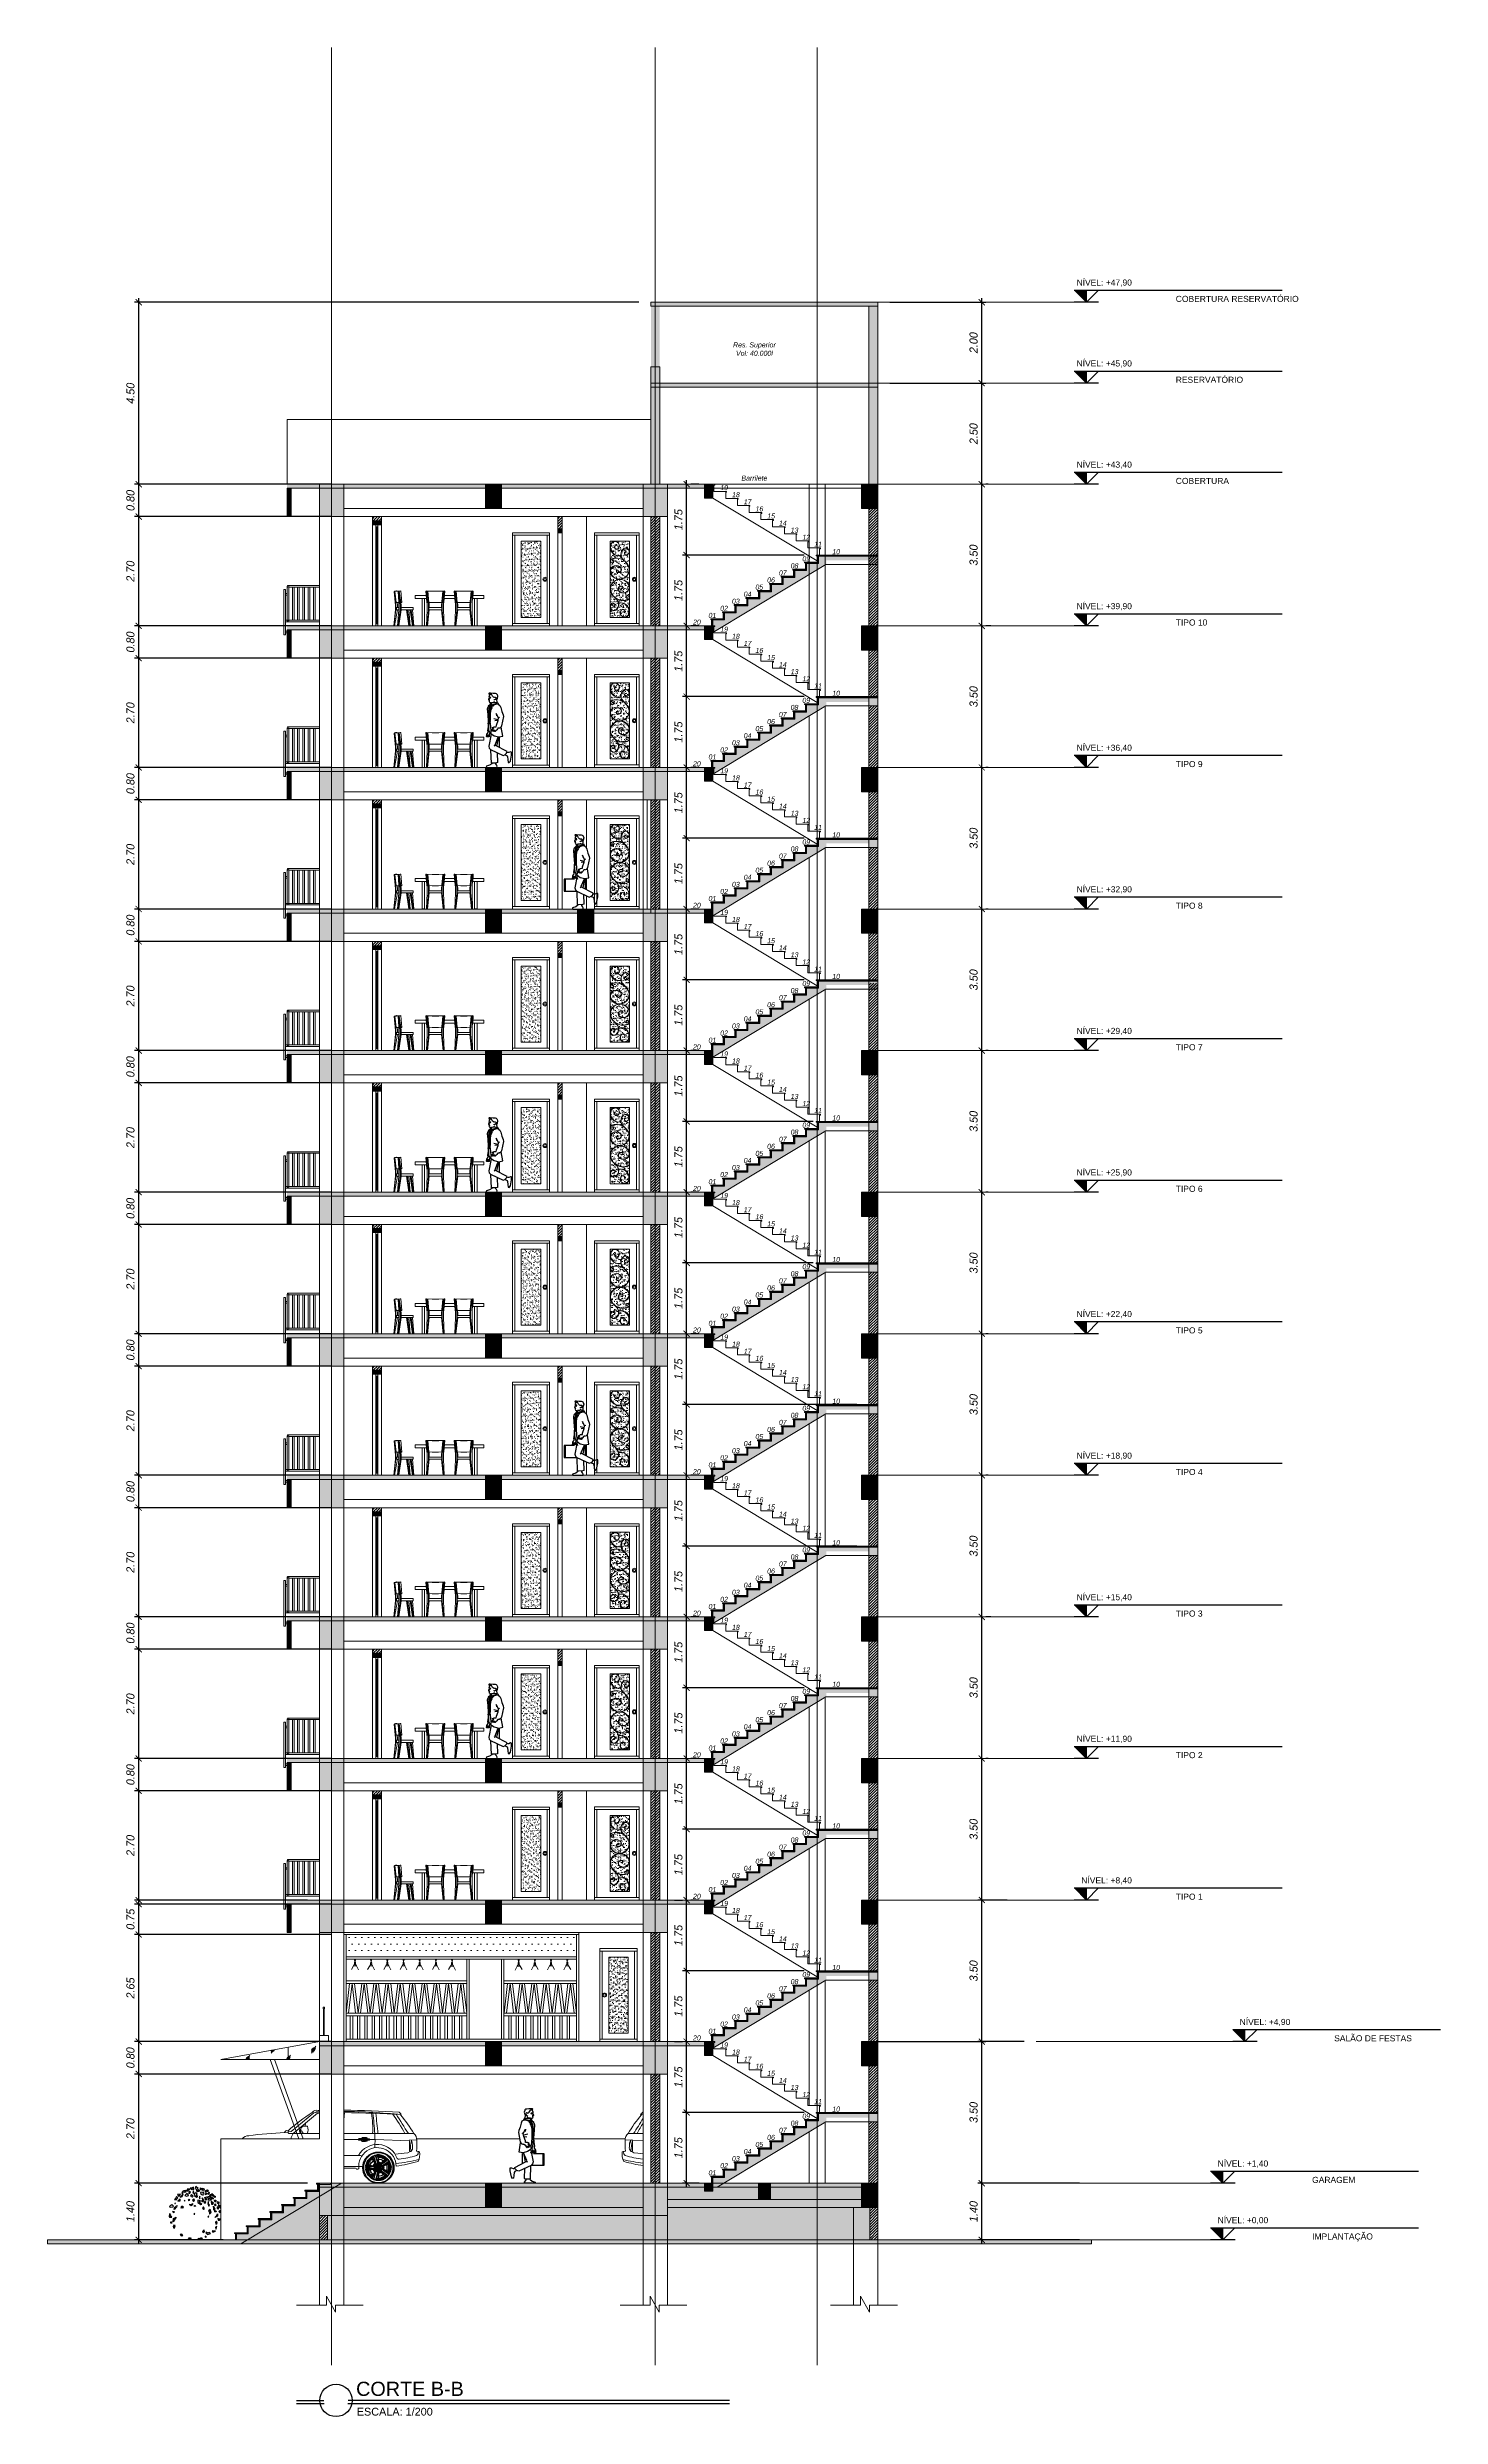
# Model space of a CAD drawing. Header units: millimetres. Extents: x 485872 to 486142, y -52344 to -52207.
# Drawn here: x 486051.7 to 486086.2, y -52343.6 to -52285.1 of the extents above; entities that cross this region are included whole.
import ezdxf
from ezdxf.enums import TextEntityAlignment as Align

# ---------------------------------------------------------------- set-up
doc = ezdxf.new("R2010")
doc.units = ezdxf.units.MM
doc.header["$LTSCALE"] = 15
doc.header["$PDMODE"] = 2
doc.header["$PDSIZE"] = -10
doc.linetypes.add('DASHDOTX2', pattern=[50.8, 25.4, -12.7, 0, -12.7])
for name, color, linetype in [('251', 251, 'Continuous'), ('Akira01', 7, 'Continuous'), ('G', 8, 'Continuous'), ('Text', 3, 'Continuous')]:
    doc.layers.add(name, color=color, linetype=linetype)
doc.styles.add('ATTR', font='romans.shx', dxfattribs={"width": 0.8, "height": 0.7})
doc.styles.add('DM-TXT-100', font='arial.ttf', dxfattribs={"height": 0.2})
doc.styles.add('PADRAO', font='arial.ttf', dxfattribs={"height": 0.1})
doc.styles.add('SANSSERIF', font='sas_____.pfb')
doc.styles.get("Standard").update_dxf_attribs({"font": ''})
doc.styles.get('Standard').set_extended_font_data('Flux Architect', italic=True)
doc.dimstyles.get("Standard").update_dxf_attribs({"dimtxt": 0.2, "dimasz": 0.15, "dimexe": 0.1, "dimexo": 0.3, "dimgap": 0.1, "dimtad": 1, "dimzin": 0, "dimdsep": 46, "dimtxsty": 'Standard', "dimblk": 'ARCHTICK', "dimcen": 0.09, "dimdle": 0.1, "dimclrd": 4, "dimclrt": 2, "dimadec": 0, "dimazin": 0, "dimtfac": 1, "dimtofl": 0, "dimtmove": 0, "dimatfit": 3, "dimfxl": 1, "dimtfillclr": 1, "dimtolj": 1, "dimtzin": 0, "dimarcsym": 1})
pattern_1 = [(45, (485401.173374, -52301.337264), (-0.0336759605, 0.0336759605), [])]
pattern_2 = [(45, (485401.173374, -52304.837264), (-0.0336759605, 0.0336759605), [])]
pattern_3 = [(45, (485401.173374, -52308.337264), (-0.0336759605, 0.0336759605), [])]
pattern_4 = [(45, (485401.173374, -52311.837264), (-0.0336759605, 0.0336759605), [])]
pattern_5 = [(45, (485401.173374, -52315.337264), (-0.0336759605, 0.0336759605), [])]
pattern_6 = [(45, (485401.173374, -52318.837264), (-0.0336759605, 0.0336759605), [])]
pattern_7 = [(45, (485401.173374, -52322.337264), (-0.0336759605, 0.0336759605), [])]
pattern_8 = [(45, (485401.173374, -52325.837264), (-0.0336759605, 0.0336759605), [])]
pattern_9 = [(45, (485401.173374, -52329.337264), (-0.0336759605, 0.0336759605), [])]
pattern_10 = [(45, (485401.173374, -52332.837264), (-0.0336759605, 0.0336759605), [])]
pattern_11 = [(45, (485401.173374, -52336.337264), (-0.0336759605, 0.0336759605), [])]
pattern_12 = [(45, (485401.173374, -52339.837264), (-0.0336759605, 0.0336759605), [])]
pattern_13 = [(45, (485401.173374, -52297.837264), (-0.0336759605, 0.0336759605), [])]

# ---------------------------------------------------------------- blocks, each defined once
blk = doc.blocks.new('A$C1FC02FEC')
at = {"color": 72}
for points in [[(0.179, 0.665), (0.174, 0.648), (0.189, 0.648), (0.193, 0.659)], [(0.213, 0.657), (0.211, 0.666), (0.194, 0.679), (0.225, 0.687), (0.225, 0.661)], [(0.243, 0.675), (0.259, 0.71), (0.281, 0.709), (0.275, 0.688), (0.264, 0.696), (0.259, 0.683), (0.263, 0.676)], [(0.275, 0.669), (0.272, 0.646), (0.287, 0.646), (0.297, 0.668)], [(0.291, 0.719), (0.314, 0.694), (0.325, 0.708), (0.341, 0.7), (0.339, 0.729), (0.32, 0.719)], [(0.339, 0.681), (0.327, 0.665), (0.335, 0.643), (0.343, 0.654)], [(0.369, 0.739), (0.362, 0.713), (0.377, 0.705), (0.403, 0.711)], [(0.373, 0.686), (0.396, 0.67), (0.426, 0.681), (0.413, 0.692), (0.396, 0.686)], [(0.44, 0.719), (0.426, 0.711), (0.436, 0.7), (0.447, 0.705)], [(0.478, 0.659), (0.434, 0.656), (0.44, 0.635), (0.47, 0.621), (0.476, 0.638), (0.466, 0.646)], [(0.459, 0.689), (0.464, 0.697), (0.462, 0.719), (0.489, 0.702), (0.47, 0.684)], [(0.493, 0.681), (0.529, 0.694), (0.544, 0.678), (0.525, 0.667), (0.523, 0.681), (0.51, 0.675), (0.508, 0.667)], [(0.556, 0.662), (0.546, 0.651), (0.537, 0.632), (0.561, 0.646)], [(0.023, 0.351), (0.006, 0.359), (0, 0.324), (0.006, 0.316), (0.036, 0.316), (0.032, 0.324), (0.015, 0.33)], [(0.023, 0.481), (0.038, 0.489), (0.059, 0.467), (0.044, 0.451), (0.015, 0.448), (0.011, 0.467)], [(0.048, 0.392), (0.059, 0.381), (0.072, 0.389)], [(0.07, 0.419), (0.074, 0.448), (0.112, 0.475), (0.103, 0.457)], [(0.073, 0.559), (0.107, 0.558), (0.105, 0.575), (0.122, 0.581), (0.1, 0.601), (0.094, 0.58)], [(0.086, 0.513), (0.076, 0.505), (0.084, 0.502)], [(0.114, 0.629), (0.128, 0.606), (0.144, 0.61), (0.158, 0.632)], [(0.15, 0.562), (0.122, 0.535), (0.154, 0.54)], [(0.154, 0.594), (0.182, 0.599), (0.195, 0.627), (0.179, 0.626), (0.171, 0.61)], [(0.164, 0.44), (0.175, 0.47), (0.196, 0.459), (0.19, 0.44), (0.179, 0.448)], [(0.213, 0.551), (0.213, 0.538), (0.219, 0.543)], [(0.248, 0.649), (0.218, 0.616), (0.238, 0.605), (0.269, 0.617), (0.262, 0.633), (0.248, 0.631)], [(0.278, 0.565), (0.263, 0.551), (0.27, 0.546), (0.284, 0.551)], [(0.32, 0.489), (0.306, 0.473), (0.284, 0.486), (0.284, 0.497), (0.306, 0.489), (0.329, 0.502)], [(0.31, 0.627), (0.297, 0.605), (0.32, 0.597), (0.331, 0.605)], [(0.343, 0.567), (0.325, 0.551), (0.335, 0.53), (0.35, 0.548)], [(0.352, 0.365), (0.341, 0.359), (0.348, 0.354), (0.356, 0.357)], [(0.371, 0.656), (0.348, 0.635), (0.352, 0.613), (0.377, 0.592), (0.398, 0.602), (0.373, 0.616), (0.39, 0.64)], [(0.352, 0.475), (0.36, 0.478), (0.367, 0.467), (0.352, 0.462)], [(0.398, 0.551), (0.396, 0.519), (0.44, 0.492), (0.451, 0.497), (0.415, 0.516), (0.434, 0.543)], [(0.426, 0.605), (0.417, 0.586), (0.424, 0.57), (0.426, 0.586)], [(0.457, 0.581), (0.464, 0.546), (0.447, 0.535), (0.47, 0.527), (0.478, 0.557)], [(0.474, 0.457), (0.464, 0.44), (0.478, 0.427), (0.491, 0.432), (0.48, 0.443)], [(0.493, 0.535), (0.485, 0.516), (0.497, 0.511), (0.508, 0.521)], [(0.512, 0.654), (0.493, 0.64), (0.504, 0.629), (0.527, 0.638)], [(0.508, 0.548), (0.493, 0.592), (0.516, 0.562)], [(0.518, 0.597), (0.561, 0.608), (0.573, 0.632), (0.567, 0.581), (0.542, 0.578)], [(0.544, 0.573), (0.537, 0.554), (0.588, 0.557), (0.567, 0.575)], [(0.546, 0.532), (0.537, 0.502), (0.55, 0.467), (0.561, 0.486), (0.546, 0.497)], [(0.548, 0.332), (0.537, 0.321), (0.546, 0.313)], [(0.544, 0.403), (0.558, 0.386), (0.561, 0.357), (0.582, 0.378), (0.569, 0.419)], [(0.582, 0.532), (0.586, 0.497), (0.605, 0.494), (0.615, 0.508)], [(0.59, 0.638), (0.584, 0.627), (0.592, 0.619), (0.613, 0.621)], [(0.594, 0.6), (0.584, 0.584), (0.598, 0.573), (0.62, 0.573), (0.598, 0.581)], [(0.615, 0.613), (0.613, 0.605), (0.628, 0.594), (0.645, 0.597)], [(0.613, 0.465), (0.634, 0.432), (0.62, 0.411), (0.617, 0.432)], [(0.641, 0.524), (0.628, 0.535), (0.626, 0.546), (0.634, 0.554), (0.651, 0.543)], [(0.651, 0.489), (0.639, 0.497), (0.626, 0.492), (0.628, 0.481), (0.645, 0.478)], [(0.651, 0.397), (0.649, 0.386), (0.632, 0.389), (0.634, 0.405)], [(0.67, 0.359), (0.672, 0.327), (0.634, 0.311), (0.657, 0.332)], [(0.672, 0.527), (0.664, 0.516), (0.676, 0.505), (0.698, 0.519)], [(0.666, 0.459), (0.664, 0.438), (0.679, 0.427), (0.687, 0.44)], [(0.681, 0.486), (0.687, 0.462), (0.712, 0.44), (0.702, 0.47)], [(0.687, 0.394), (0.7, 0.378), (0.71, 0.386), (0.702, 0.408)], [(0.034, 0.249), (0.036, 0.23), (0.023, 0.232), (0.021, 0.251)], [(0.055, 0.249), (0.061, 0.294), (0.095, 0.313), (0.076, 0.286)], [(0.067, 0.157), (0.059, 0.186), (0.074, 0.208), (0.08, 0.189), (0.074, 0.178)], [(0.177, 0.081), (0.15, 0.076), (0.164, 0.057), (0.188, 0.062)], [(0.284, 0.005), (0.268, 0.03), (0.291, 0.03), (0.306, 0.024)], [(0.417, 0), (0.396, 0.014), (0.409, 0.022), (0.413, 0.019), (0.434, 0.019), (0.434, 0.03), (0.455, 0.027), (0.447, 0.014)], [(0.487, 0.138), (0.464, 0.116), (0.472, 0.103), (0.491, 0.113)], [(0.499, 0.035), (0.516, 0.041), (0.499, 0.051)], [(0.512, 0.105), (0.508, 0.097), (0.533, 0.073), (0.575, 0.086), (0.561, 0.1), (0.533, 0.092)], [(0.598, 0.124), (0.603, 0.108), (0.643, 0.119)], [(0.655, 0.257), (0.643, 0.243), (0.649, 0.216), (0.664, 0.232)], [(0.662, 0.186), (0.643, 0.176), (0.645, 0.149), (0.655, 0.165)], [(0.676, 0.294), (0.681, 0.273), (0.698, 0.273), (0.708, 0.289), (0.693, 0.286)]]:
    blk.add_lwpolyline(points, close=True, dxfattribs=at)
at = {"color": 72, "style": 'ATTR', "width": 0.8, "flags": 9}
blk.add_attdef('ESTCODE', (0.356, 0.357), '', height=0.00445, dxfattribs=at)
blk = doc.blocks.new('02FMAN04')
at = {"color": 0, "linetype": 'ByBlock'}
for p, q in [((-5.2, 48), (-6.2, 48.5)), ((-0.8, 47.3), (-4.7, 46.3)), ((-4.1, 62.9), (-4.3, 62)), ((-5.1, 29.1), (-3.3, 20.7)), ((-4.7, 45.3), (-1.8, 44.9)), ((2.4, 30.8), (1.7, 28.9)), ((4.4, 30.8), (2.4, 30.8)), ((2.5, 28.9), (2.8, 30.1)), ((2.8, 30.1), (3.1, 30.1)), ((5.7, 30.9), (5.2, 30.9)), ((5.6, 30.1), (5.9, 30)), ((5.9, 30), (6.1, 28.9)), ((6.7, 29.8), (6.9, 28.9)), ((13.5, 28.8), (13.5, 17.2))]:
    blk.add_line(p, q, dxfattribs=at)
for points in [[(3.5, 70.3), (3.9, 71.7), (3.7, 72), (0, 71.8), (-1.9, 71.7), (-2.8, 71.5), (-3.6, 70.9), (-3.8, 70.3), (-4.3, 68.8), (-3.8, 66.7), (-3.4, 65.7), (-3.6, 62.9)], [(-1, 67.6), (-0.2, 67.9), (0.6, 68.7), (1.6, 70.7), (2.9, 71.8), (3.5, 71.8), (3.8, 71.7)], [(3.3, 70.7), (3.9, 68.9), (4.1, 68), (3.8, 67.3), (4.6, 65.8), (4.5, 65.4), (3.9, 65.2), (3.9, 64.6), (3.8, 64.2), (4, 63.5), (3.7, 63), (3.1, 62.6), (2.6, 62.7), (2.2, 62.4), (3.3, 60.2), (2.4, 60.5), (2.4, 61.5), (2, 62.3), (1.6, 62.2)], [(3.2, 70.7), (2.7, 70.8), (1.8, 70.7)], [(-4.7, 61.9), (-5.5, 60.6), (-6.5, 60), (-7.4, 58), (-8.4, 54.1), (-9.6, 50.8), (-10, 49), (-8.1, 40), (-7.4, 38.5), (-6.6, 38.1), (-6.1, 37.8), (-5.7, 38.1), (-5.3, 37.8), (-4.6, 37.8), (-4.2, 37.4), (-3.5, 36.4), (-1.8, 34.6), (-1.4, 34.6), (-2, 36.2), (-0.5, 34.8), (-0.3, 34.9), (-0.6, 35.9), (0.6, 34.9), (0.9, 35.2), (-0.2, 36.7), (1.1, 35.7), (1.3, 36), (-0.7, 38.1), (0.6, 37.9), (0.5, 38.5), (-0.4, 38.9), (-1.1, 39.3), (-3, 39.4), (-3.2, 40.6), (-3.1, 40.9), (-4.8, 45.2), (-5.2, 47.9), (-3, 52.1), (-3.3, 49.9)], [(-4.9, 60.9), (-3.2, 61.2), (-0.2, 60.2), (0.4, 59), (1.5, 58.8), (1.1, 57.7), (2.2, 56.1), (2.9, 52.4), (2.9, 45.2)], [(-4.1, 62.9), (1.7, 62.5), (1.5, 60.2), (0.8, 60.5)], [(-4.1, 61.9), (-2.3, 61.6), (0, 60.9), (2, 59), (3.3, 56.6), (3.9, 52.5), (3.3, 46.9), (3.1, 44.5), (2.7, 39.2), (2.2, 35.5)], [(-3.3, 65.3), (-2.8, 65.7), (-2.6, 66.1)], [(-1, 67.6), (-1.4, 67.9), (-2, 67.9), (-2.5, 67.6), (-2.8, 67.1), (-2.6, 66.2), (-2, 65.6), (-1.4, 65.2), (-1, 65.2), (-0.7, 65.6)], [(1.6, 62.9), (-0.3, 63), (-1.7, 63.8)], [(1.6, 61.5), (2.2, 60.4), (3.6, 57), (4.1, 51.4), (3.7, 46.3), (4.1, 43.8), (4.7, 42.2), (4.3, 45.3), (4.3, 49.2), (4.6, 52.1), (4.3, 54.9), (3.4, 58.2), (2.5, 60.7)], [(3.9, 64.6), (3.2, 64.5)], [(3.6, 64.2), (3.4, 64.2)], [(3.4, 60.3), (4.7, 59.2), (4.4, 58.7), (5.1, 58.4), (5.7, 56.4), (5.2, 51.4), (4.7, 44), (4.9, 39.6), (5.5, 35.5), (5.3, 35.2), (5.2, 33.8), (5.9, 32.9), (6.6, 32), (6.5, 31), (6.8, 29.9), (6.3, 29.7), (5.7, 30.8), (5.7, 31.3), (4.7, 31.6)], [(3.5, 65.4), (3.8, 65.5)], [(1.9, 32.1), (4.2, 20.6), (3.8, 18.6), (2.5, 17.2), (-9.6, 11.6), (-11.5, 12.3), (-13, 13.8), (-13.4, 15.2), (-2.3, 21), (-1, 20.7), (-2.2, 21.6), (-1.9, 22), (-4.9, 29.3)], [(1.7, 36.6), (2.4, 33), (-1, 30.5), (-5.5, 29.4), (-9.3, 30.1), (-7.9, 38.9)], [(-6, 19.4), (-6, 28.8), (-5.1, 28.8)], [(2.6, 33.2), (4.1, 35.6), (4.3, 39.5), (4.5, 42.3)], [(4.6, 28.8), (14.6, 28.8), (14.6, 17.1), (2.6, 17.1)], [(3, 44.5), (3.7, 42.5), (2.9, 41.9)], [(3, 33.5), (3.2, 33.2), (3.6, 33), (3.4, 32.4), (3.9, 30.9)], [(3.4, 29.9), (3.1, 30.6), (3.3, 30.6), (4, 29.9), (3.6, 30.6), (4.1, 30.8), (4.8, 30), (4.3, 31.2), (4.8, 31.2), (5.4, 30.1)], [(3.4, 29.8), (3.9, 29.5), (4, 29.7), (4.8, 29.5), (5, 29.7), (5.7, 29.5), (5.9, 29.7)], [(-11.6, 12.2), (-13.4, 11.3), (-14, 10.3), (-14.3, 7.5), (-14.7, 4.8), (-15.5, 4.6), (-16.6, 6.1), (-17.9, 11.9), (-17.9, 14.9), (-16.6, 15), (-15, 14.3), (-14.1, 14.3), (-13.3, 14.5)], [(-4, 14.1), (-4.3, 4.6), (-2.3, 4.1), (1.6, 4.2), (2.1, 16.7)], [(1.1, 4.1), (1.3, 3.6), (3.4, 2.1), (6.4, 1.1), (6.7, 0.4), (6.1, 0), (-0.6, 0), (-3.7, 0.1), (-3.9, 1.1), (-3.2, 2.4), (-2.6, 3.3), (-2.6, 4)]]:
    blk.add_lwpolyline(points, dxfattribs=at)
for points in [[(2.3, 67.7), (3.3, 68), (3.6, 67.8)], [(2.4, 67.5), (3.4, 67.3), (3.4, 67.1), (3.1, 66.9), (2.5, 67.2)]]:
    blk.add_lwpolyline(points, close=True, dxfattribs=at)
blk = doc.blocks.new('yand')
for p, q in [((-21.91, -1.66), (-21.87, -1.49)), ((-21.87, -1.49), (-21.81, -1.34)), ((-21.84, -1.51), (-21.87, -1.66)), ((-21.77, -1.36), (-21.84, -1.51)), ((-21.81, -1.34), (-21.72, -1.19)), ((-21.69, -1.22), (-21.77, -1.36)), ((-21.72, -1.19), (-21.61, -1.06)), ((-21.71, -1.69), (-21.69, -1.62)), ((-21.7, -1.62), (-21.71, -1.67)), ((-21.68, -1.57), (-21.7, -1.62)), ((-21.58, -1.09), (-21.69, -1.22)), ((-21.69, -1.62), (-21.67, -1.56)), ((-21.68, -1.54), (-21.68, -1.56)), ((-21.68, -1.56), (-21.68, -1.54)), ((-21.68, -1.54), (-21.68, -1.54)), ((-21.68, -1.56), (-21.68, -1.54)), ((-21.68, -1.54), (-21.68, -1.56)), ((-21.68, -1.56), (-21.68, -1.57)), ((-21.68, -1.56), (-21.68, -1.56)), ((-21.68, -1.57), (-21.68, -1.56)), ((-21.68, -1.57), (-21.68, -1.56)), ((-21.68, -1.57), (-21.68, -1.57)), ((-21.68, -1.57), (-21.68, -1.57)), ((-21.68, -1.57), (-21.68, -1.57)), ((-21.68, -1.57), (-21.68, -1.57)), ((-21.68, -1.57), (-21.68, -1.57)), ((-21.67, -1.56), (-21.65, -1.49)), ((-21.66, -1.49), (-21.67, -1.54)), ((-21.68, -1.54), (-21.67, -1.54)), ((-21.66, -1.56), (-21.67, -1.62)), ((-21.67, -1.62), (-21.67, -1.63)), ((-21.67, -1.63), (-21.66, -1.64)), ((-21.63, -1.45), (-21.66, -1.49)), ((-21.63, -1.5), (-21.66, -1.56)), ((-21.66, -1.64), (-21.66, -1.65)), ((-21.65, -1.49), (-21.62, -1.43)), ((-21.63, -1.43), (-21.62, -1.41)), ((-21.62, -1.42), (-21.63, -1.43)), ((-21.63, -1.43), (-21.62, -1.42)), ((-21.63, -1.43), (-21.63, -1.44)), ((-21.63, -1.45), (-21.63, -1.43)), ((-21.63, -1.44), (-21.63, -1.43)), ((-21.63, -1.43), (-21.63, -1.43)), ((-21.6, -1.44), (-21.63, -1.5)), ((-21.63, -1.45), (-21.63, -1.44)), ((-21.63, -1.44), (-21.63, -1.44)), ((-21.63, -1.45), (-21.63, -1.45)), ((-21.62, -1.43), (-21.59, -1.37)), ((-21.59, -1.37), (-21.62, -1.41)), ((-21.62, -1.42), (-21.62, -1.41)), ((-21.62, -1.41), (-21.62, -1.41)), ((-21.62, -1.42), (-21.62, -1.42)), ((-21.61, -1.58), (-21.62, -1.61)), ((-21.62, -1.63), (-21.61, -1.64)), ((-21.61, -1.06), (-21.48, -0.95)), ((-21.6, -1.58), (-21.61, -1.61)), ((-21.61, -1.61), (-21.61, -1.63)), ((-21.6, -1.65), (-21.61, -1.64)), ((-21.57, -1.38), (-21.6, -1.44)), ((-21.58, -1.52), (-21.6, -1.58)), ((-21.59, -1.58), (-21.6, -1.61)), ((-21.6, -1.61), (-21.6, -1.63)), ((-21.6, -1.63), (-21.6, -1.64)), ((-21.6, -1.64), (-21.59, -1.64)), ((-21.6, -1.65), (-21.59, -1.64)), ((-21.59, -1.37), (-21.55, -1.32)), ((-21.57, -1.33), (-21.59, -1.37)), ((-21.57, -1.53), (-21.59, -1.58)), ((-21.59, -1.64), (-21.55, -1.64)), ((-21.46, -0.99), (-21.58, -1.09)), ((-21.55, -1.47), (-21.58, -1.52)), ((-21.57, -1.33), (-21.56, -1.31)), ((-21.57, -1.33), (-21.56, -1.32)), ((-21.53, -1.33), (-21.57, -1.38)), ((-21.54, -1.47), (-21.57, -1.53)), ((-21.55, -1.3), (-21.56, -1.31)), ((-21.56, -1.31), (-21.55, -1.3)), ((-21.56, -1.31), (-21.54, -1.3)), ((-21.56, -1.31), (-21.56, -1.31)), ((-21.56, -1.31), (-21.56, -1.32)), ((-21.56, -1.31), (-21.56, -1.32)), ((-21.55, -1.32), (-21.51, -1.26)), ((-21.55, -1.3), (-21.54, -1.3)), ((-21.52, -1.41), (-21.55, -1.47)), ((-21.54, -1.6), (-21.55, -1.64)), ((-21.55, -1.64), (-21.48, -1.64)), ((-21.51, -1.26), (-21.54, -1.3)), ((-21.54, -1.3), (-21.54, -1.3)), ((-21.51, -1.42), (-21.54, -1.47)), ((-21.52, -1.55), (-21.54, -1.6)), ((-21.49, -1.28), (-21.53, -1.33)), ((-21.52, -1.41), (-21.49, -1.36)), ((-21.52, -1.55), (-21.5, -1.5)), ((-21.51, -1.26), (-21.46, -1.21)), ((-21.48, -1.22), (-21.51, -1.26)), ((-21.48, -1.37), (-21.51, -1.42)), ((-21.47, -1.45), (-21.5, -1.5)), ((-21.45, -1.23), (-21.49, -1.28)), ((-21.49, -1.36), (-21.45, -1.31)), ((-21.48, -0.95), (-21.34, -0.87)), ((-21.48, -1.22), (-21.47, -1.21)), ((-21.48, -1.22), (-21.47, -1.21)), ((-21.48, -1.22), (-21.48, -1.22)), ((-21.44, -1.32), (-21.48, -1.37)), ((-21.48, -1.64), (-21.41, -1.66)), ((-21.46, -1.2), (-21.47, -1.21)), ((-21.47, -1.21), (-21.45, -1.2)), ((-21.47, -1.21), (-21.46, -1.2)), ((-21.47, -1.21), (-21.47, -1.21)), ((-21.47, -1.21), (-21.47, -1.21)), ((-21.47, -1.21), (-21.47, -1.21)), ((-21.44, -1.4), (-21.47, -1.45)), ((-21.32, -0.9), (-21.46, -0.99)), ((-21.46, -1.21), (-21.41, -1.17)), ((-21.46, -1.2), (-21.45, -1.2)), ((-21.42, -1.16), (-21.45, -1.2)), ((-21.4, -1.18), (-21.45, -1.23)), ((-21.45, -1.2), (-21.45, -1.2)), ((-21.45, -1.31), (-21.41, -1.27)), ((-21.4, -1.27), (-21.44, -1.32)), ((-21.4, -1.36), (-21.44, -1.4)), ((-21.44, -1.4), (-21.44, -1.4)), ((-21.38, -1.13), (-21.42, -1.16)), ((-21.41, -1.17), (-21.36, -1.12)), ((-21.41, -1.27), (-21.36, -1.22)), ((-21.41, -1.66), (-21.39, -1.59)), ((-21.35, -1.14), (-21.4, -1.18)), ((-21.36, -1.23), (-21.4, -1.27)), ((-21.36, -1.31), (-21.4, -1.36)), ((-21.39, -1.59), (-21.33, -1.48)), ((-21.38, -1.13), (-21.36, -1.12)), ((-21.38, -1.13), (-21.37, -1.13)), ((-21.38, -1.13), (-21.38, -1.13)), ((-21.36, -1.12), (-21.37, -1.13)), ((-21.36, -1.12), (-21.37, -1.13)), ((-21.36, -1.12), (-21.3, -1.09)), ((-21.35, -1.11), (-21.36, -1.12)), ((-21.36, -1.12), (-21.35, -1.11)), ((-21.36, -1.12), (-21.35, -1.11)), ((-21.31, -1.18), (-21.36, -1.22)), ((-21.31, -1.19), (-21.36, -1.23)), ((-21.32, -1.27), (-21.36, -1.31)), ((-21.3, -1.08), (-21.35, -1.11)), ((-21.3, -1.11), (-21.35, -1.14)), ((-21.35, -1.11), (-21.35, -1.11)), ((-21.35, -1.11), (-21.35, -1.11)), ((-21.35, -1.11), (-21.35, -1.11)), ((-21.34, -0.87), (-21.18, -0.8)), ((-21.33, -1.48), (-21.24, -1.39)), ((-21.17, -0.84), (-21.32, -0.9)), ((-21.32, -1.18), (-21.29, -1.16)), ((-21.27, -1.24), (-21.32, -1.27)), ((-21.29, -1.16), (-21.31, -1.18)), ((-21.28, -1.17), (-21.31, -1.19)), ((-21.3, -1.09), (-21.24, -1.05)), ((-21.26, -1.06), (-21.3, -1.08)), ((-21.3, -1.11), (-21.29, -1.11)), ((-21.29, -1.11), (-21.28, -1.11)), ((-21.27, -1.16), (-21.29, -1.16)), ((-21.28, -1.11), (-21.27, -1.11)), ((-21.26, -1.16), (-21.28, -1.16)), ((-21.27, -1.17), (-21.28, -1.17)), ((-21.21, -1.28), (-21.27, -1.11)), ((-21.27, -1.11), (-21.27, -1.11)), ((-21.27, -1.11), (-21.25, -1.16)), ((-21.26, -1.17), (-21.27, -1.17)), ((-21.27, -1.24), (-21.24, -1.22)), ((-21.26, -1.06), (-21.24, -1.05)), ((-21.26, -1.06), (-21.25, -1.05)), ((-21.26, -1.06), (-21.26, -1.06)), ((-21.25, -1.16), (-21.26, -1.16)), ((-21.25, -1.18), (-21.26, -1.17)), ((-21.24, -1.05), (-21.25, -1.05)), ((-21.25, -1.05), (-21.25, -1.05)), ((-21.25, -1.05), (-21.24, -1.05)), ((-21.25, -1.16), (-21.25, -1.17)), ((-21.25, -1.17), (-21.25, -1.18)), ((-21.24, -1.22), (-21.25, -1.18)), ((-21.24, -1.05), (-21.19, -1.03)), ((-21.24, -1.04), (-21.24, -1.05)), ((-21.24, -1.05), (-21.23, -1.04)), ((-21.24, -1.04), (-21.23, -1.04)), ((-21.24, -1.04), (-21.24, -1.04)), ((-21.24, -1.04), (-21.24, -1.05)), ((-21.22, -1.29), (-21.24, -1.22)), ((-21.24, -1.39), (-21.18, -1.34)), ((-21.18, -1.02), (-21.23, -1.04)), ((-21.23, -1.04), (-21.23, -1.04)), ((-21.18, -1.34), (-21.22, -1.29)), ((-21.21, -1.29), (-21.21, -1.28)), ((-21.03, -1.6), (-21.21, -1.29)), ((-21.18, -1.02), (-21.19, -1.03)), ((-21.19, -1.03), (-21.19, -1.03)), ((-21.06, -1.39), (-21.19, -1.03)), ((-21.06, -1.4), (-21.19, -1.03)), ((-21.19, -1.67), (-21.15, -1.61)), ((-21.18, -0.8), (-21.02, -0.76)), ((-21.13, -1), (-21.18, -1.02)), ((-21.06, -1.39), (-21.18, -1.02)), ((-21.18, -1.02), (-21.18, -1.02)), ((-21.17, -1.02), (-21.18, -1.02)), ((-21.18, -1.02), (-20.99, -1.6)), ((-21.08, -1.53), (-21.18, -1.34)), ((-21.18, -1.68), (-21.14, -1.61)), ((-21.01, -0.8), (-21.17, -0.84)), ((-21.12, -1), (-21.17, -1.02)), ((-21.15, -1.61), (-21.1, -1.55)), ((-21.14, -1.61), (-21.09, -1.56)), ((-21.12, -0.99), (-21.13, -1)), ((-21.13, -1), (-21.12, -0.99)), ((-21.13, -1), (-21.12, -0.99)), ((-21.13, -1), (-21.13, -1)), ((-21.13, -1), (-21.13, -1)), ((-21.13, -1), (-21.13, -1)), ((-21.06, -0.98), (-21.12, -1)), ((-21.1, -0.99), (-21.12, -0.99)), ((-21.12, -0.99), (-21.1, -0.99)), ((-21.12, -0.99), (-21.1, -0.99)), ((-21.05, -0.98), (-21.1, -0.99)), ((-21.1, -0.99), (-21.1, -0.99)), ((-21.1, -0.99), (-21.1, -0.99)), ((-21.1, -0.99), (-21.1, -0.99)), ((-21.1, -1.55), (-21.08, -1.53)), ((-21.09, -1.56), (-21.08, -1.54)), ((-21.07, -1.4), (-21.08, -1.39)), ((-21.08, -1.54), (-21.08, -1.53)), ((-21.06, -1.57), (-21.08, -1.54)), ((-21, -1.62), (-21.07, -1.4)), ((-21.05, -0.98), (-21.06, -0.98)), ((-21.06, -1.4), (-21, -1.61)), ((-20.99, -1.6), (-21.06, -1.4)), ((-21.04, -1.61), (-21.06, -1.57)), ((-21.06, -1.65), (-21.05, -1.63)), ((-21, -0.97), (-21.05, -0.98)), ((-21.04, -0.98), (-21.05, -0.98)), ((-21.05, -0.98), (-20.93, -1.35)), ((-21.05, -0.98), (-21.05, -0.98)), ((-20.86, -1.56), (-21.05, -0.98)), ((-21.05, -1.63), (-21.04, -1.61)), ((-21.04, -0.98), (-20.98, -0.97)), ((-21.04, -0.98), (-21.04, -0.98)), ((-21.04, -0.98), (-20.93, -1.35)), ((-20.92, -1.36), (-21.04, -0.98)), ((-21.02, -0.76), (-20.85, -0.75)), ((-20.85, -0.79), (-21.01, -0.8)), ((-21, -0.97), (-20.98, -0.96)), ((-21, -0.97), (-20.99, -0.96)), ((-21, -0.97), (-21, -0.97)), ((-20.99, -1.6), (-21, -1.61)), ((-21, -1.61), (-20.99, -1.63)), ((-20.98, -1.69), (-21, -1.62)), ((-20.98, -0.96), (-20.99, -0.96)), ((-20.99, -0.96), (-20.99, -0.96)), ((-20.99, -0.96), (-20.98, -0.96)), ((-20.99, -1.59), (-20.98, -1.58)), ((-20.99, -1.59), (-20.99, -1.6)), ((-20.99, -1.6), (-20.98, -1.59)), ((-20.99, -1.61), (-20.99, -1.6)), ((-20.99, -1.6), (-20.99, -1.6)), ((-20.99, -1.63), (-20.99, -1.61)), ((-20.99, -1.63), (-20.97, -1.69)), ((-20.97, -1.69), (-20.99, -1.63)), ((-20.98, -0.97), (-20.91, -0.96)), ((-20.97, -0.96), (-20.98, -0.96)), ((-20.98, -0.96), (-20.98, -0.96)), ((-20.98, -0.96), (-20.97, -0.96)), ((-20.97, -0.96), (-20.98, -0.96)), ((-20.98, -0.96), (-20.97, -0.96)), ((-20.98, -1.58), (-20.93, -1.57)), ((-20.98, -1.59), (-20.93, -1.57)), ((-20.97, -0.96), (-20.96, -0.96)), ((-20.97, -0.96), (-20.97, -0.96)), ((-20.97, -1.62), (-20.95, -1.59)), ((-20.97, -1.65), (-20.97, -1.62)), ((-20.96, -0.96), (-20.92, -0.95)), ((-20.95, -1.59), (-20.93, -1.58)), ((-20.95, -1.59), (-20.95, -1.59)), ((-20.95, -1.65), (-20.94, -1.61)), ((-20.9, -1.6), (-20.94, -1.61)), ((-20.92, -0.99), (-20.93, -1)), ((-20.93, -1), (-20.91, -1.05)), ((-20.93, -1), (-20.93, -1)), ((-20.93, -1), (-20.87, -1.17)), ((-20.93, -1.57), (-20.88, -1.55)), ((-20.93, -1.57), (-20.88, -1.56)), ((-20.93, -1.58), (-20.9, -1.58)), ((-20.87, -0.95), (-20.92, -0.95)), ((-20.91, -0.98), (-20.92, -0.99)), ((-20.85, -1.57), (-20.92, -1.34)), ((-20.85, -1.57), (-20.92, -1.36)), ((-20.92, -1.36), (-20.86, -1.56)), ((-20.91, -0.96), (-20.85, -0.96)), ((-20.9, -0.98), (-20.91, -0.98)), ((-20.91, -1.05), (-20.9, -1.04)), ((-20.91, -1.05), (-20.91, -1.06)), ((-20.91, -1.06), (-20.9, -1.06)), ((-20.85, -0.98), (-20.9, -0.98)), ((-20.89, -1.03), (-20.9, -1.04)), ((-20.89, -1.05), (-20.9, -1.05)), ((-20.9, -1.05), (-20.9, -1.06)), ((-20.9, -1.06), (-20.89, -1.1)), ((-20.9, -1.58), (-20.87, -1.59)), ((-20.9, -1.58), (-20.9, -1.58)), ((-20.89, -1.61), (-20.9, -1.6)), ((-20.88, -1.03), (-20.89, -1.04)), ((-20.88, -1.04), (-20.89, -1.05)), ((-20.89, -1.1), (-20.85, -1.1)), ((-20.89, -1.1), (-20.87, -1.17)), ((-20.88, -1.58), (-20.89, -1.61)), ((-20.89, -1.61), (-20.87, -1.63)), ((-20.85, -1.03), (-20.88, -1.03)), ((-20.85, -1.03), (-20.88, -1.03)), ((-20.85, -1.04), (-20.88, -1.04)), ((-20.88, -1.55), (-20.87, -1.55)), ((-20.88, -1.56), (-20.87, -1.56)), ((-20.88, -1.67), (-20.87, -1.63)), ((-20.87, -0.95), (-20.85, -0.95)), ((-20.87, -0.95), (-20.87, -0.95)), ((-20.86, -0.95), (-20.87, -0.95)), ((-20.87, -1.17), (-20.87, -1.18)), ((-20.87, -1.17), (-20.86, -1.24)), ((-20.87, -1.18), (-20.83, -1.53)), ((-20.86, -1.56), (-20.87, -1.55)), ((-20.87, -1.56), (-20.86, -1.57)), ((-20.87, -1.59), (-20.85, -1.61)), ((-20.85, -0.95), (-20.86, -0.95)), ((-20.85, -0.95), (-20.86, -0.95)), ((-20.86, -1.24), (-20.78, -1.24)), ((-20.86, -1.24), (-20.83, -1.45)), ((-20.86, -1.56), (-20.86, -1.56)), ((-20.85, -1.57), (-20.86, -1.56)), ((-20.86, -1.57), (-20.85, -1.59)), ((-20.85, -0.75), (-20.68, -0.76)), ((-20.68, -0.8), (-20.85, -0.79)), ((-20.83, -0.95), (-20.85, -0.95)), ((-20.85, -0.95), (-20.83, -0.95)), ((-20.83, -0.95), (-20.85, -0.95)), ((-20.85, -0.96), (-20.78, -0.96)), ((-20.78, -0.98), (-20.85, -0.98)), ((-20.85, -1.01), (-20.85, -1.01)), ((-20.78, -1.04), (-20.85, -1.03)), ((-20.78, -1.05), (-20.85, -1.04)), ((-20.85, -1.1), (-20.79, -1.1)), ((-20.84, -1.59), (-20.85, -1.57)), ((-20.85, -1.57), (-20.82, -1.64)), ((-20.85, -1.59), (-20.83, -1.64)), ((-20.85, -1.61), (-20.84, -1.63)), ((-20.84, -1.63), (-20.85, -1.66)), ((-20.82, -1.64), (-20.84, -1.59)), ((-20.83, -0.95), (-20.83, -0.95)), ((-20.83, -0.95), (-20.83, -0.95)), ((-20.78, -0.95), (-20.83, -0.95)), ((-20.83, -1.45), (-20.81, -1.45)), ((-20.83, -1.45), (-20.83, -1.46)), ((-20.83, -1.46), (-20.81, -1.46)), ((-20.83, -1.46), (-20.82, -1.5)), ((-20.83, -1.64), (-20.83, -1.66)), ((-20.82, -1.5), (-20.81, -1.54)), ((-20.82, -1.66), (-20.82, -1.64)), ((-20.81, -1.66), (-20.82, -1.64)), ((-20.81, -1.45), (-20.73, -1.47)), ((-20.81, -1.46), (-20.73, -1.48)), ((-20.81, -1.54), (-20.8, -1.55)), ((-20.8, -1.55), (-20.78, -1.56)), ((-20.79, -1.1), (-20.73, -1.11)), ((-20.73, -0.96), (-20.78, -0.95)), ((-20.78, -0.96), (-20.71, -0.97)), ((-20.71, -0.99), (-20.78, -0.98)), ((-20.72, -1.04), (-20.78, -1.04)), ((-20.72, -1.05), (-20.78, -1.05)), ((-20.78, -1.24), (-20.66, -1.26)), ((-20.78, -1.56), (-20.76, -1.57)), ((-20.76, -1.57), (-20.74, -1.57)), ((-20.76, -1.66), (-20.69, -1.62)), ((-20.71, -1.63), (-20.75, -1.66)), ((-20.75, -1.67), (-20.7, -1.63)), ((-20.74, -1.57), (-20.72, -1.58)), ((-20.72, -0.96), (-20.73, -0.96)), ((-20.73, -0.96), (-20.71, -0.96)), ((-20.73, -0.96), (-20.73, -0.96)), ((-20.73, -1.11), (-20.68, -1.12)), ((-20.73, -1.47), (-20.66, -1.5)), ((-20.73, -1.48), (-20.66, -1.51)), ((-20.71, -0.96), (-20.72, -0.96)), ((-20.71, -0.96), (-20.72, -0.96)), ((-20.71, -0.96), (-20.72, -0.96)), ((-20.66, -1.06), (-20.72, -1.04)), ((-20.66, -1.07), (-20.72, -1.05)), ((-20.72, -1.58), (-20.7, -1.57)), ((-20.7, -0.96), (-20.71, -0.96)), ((-20.71, -0.96), (-20.71, -0.96)), ((-20.71, -0.96), (-20.69, -0.97)), ((-20.7, -0.96), (-20.71, -0.96)), ((-20.71, -0.97), (-20.64, -0.98)), ((-20.65, -1), (-20.71, -0.99)), ((-20.69, -1.62), (-20.71, -1.63)), ((-20.69, -0.97), (-20.7, -0.96)), ((-20.7, -1.57), (-20.67, -1.55)), ((-20.7, -1.63), (-20.69, -1.62)), ((-20.64, -0.98), (-20.69, -0.97)), ((-20.69, -0.97), (-20.69, -0.97)), ((-20.69, -1.58), (-20.45, -1.32)), ((-20.69, -1.62), (-20.5, -1.47)), ((-20.51, -1.49), (-20.69, -1.62)), ((-20.69, -1.62), (-20.67, -1.62)), ((-20.68, -1.62), (-20.69, -1.62)), ((-20.68, -0.76), (-20.51, -0.8)), ((-20.53, -0.84), (-20.68, -0.8)), ((-20.68, -1.12), (-20.62, -1.13)), ((-20.68, -1.62), (-20.51, -1.49)), ((-20.67, -1.62), (-20.68, -1.62)), ((-20.18, -1.26), (-20.67, -1.62)), ((-20.67, -1.55), (-20.65, -1.52)), ((-20.67, -1.62), (-20.66, -1.63)), ((-20.67, -1.62), (-20.67, -1.62)), ((-20.67, -1.62), (-20.66, -1.63)), ((-20.66, -1.06), (-20.6, -1.07)), ((-20.6, -1.08), (-20.66, -1.07)), ((-20.66, -1.26), (-20.55, -1.31)), ((-20.66, -1.5), (-20.64, -1.51)), ((-20.66, -1.51), (-20.65, -1.52)), ((-20.66, -1.63), (-20.63, -1.67)), ((-20.66, -1.63), (-20.63, -1.67)), ((-20.58, -1.02), (-20.65, -1)), ((-20.65, -1.52), (-20.64, -1.51)), ((-20.64, -0.98), (-20.58, -1)), ((-20.59, -0.99), (-20.64, -0.98)), ((-20.64, -1.51), (-20.49, -1.36)), ((-20.57, -1.16), (-20.62, -1.13)), ((-20.6, -1.07), (-20.54, -1.09)), ((-20.55, -1.1), (-20.6, -1.08)), ((-20.6, -1.74), (-20.42, -1.61)), ((-20.41, -1.61), (-20.6, -1.75)), ((-20.42, -1.61), (-20.6, -1.73)), ((-20.58, -0.99), (-20.59, -0.99)), ((-20.59, -0.99), (-20.58, -0.99)), ((-20.59, -0.99), (-20.58, -0.99)), ((-20.59, -0.99), (-20.59, -0.99)), ((-20.59, -0.99), (-20.59, -0.99)), ((-20.59, -0.99), (-20.59, -0.99)), ((-20.59, -1.73), (-20.1, -1.37)), ((-20.56, -1), (-20.58, -0.99)), ((-20.58, -0.99), (-20.56, -1)), ((-20.58, -0.99), (-20.56, -1)), ((-20.58, -1), (-20.51, -1.02)), ((-20.52, -1.04), (-20.58, -1.02)), ((-20.57, -1.16), (-20.52, -1.18)), ((-20.56, -1), (-20.56, -1)), ((-20.56, -1), (-20.56, -1)), ((-20.51, -1.02), (-20.56, -1)), ((-20.24, -1.61), (-20.56, -1.75)), ((-20.49, -1.13), (-20.55, -1.1)), ((-20.55, -1.31), (-20.49, -1.36)), ((-20.54, -1.09), (-20.49, -1.12)), ((-20.37, -0.9), (-20.53, -0.84)), ((-20.46, -1.07), (-20.52, -1.04)), ((-20.52, -1.18), (-20.47, -1.21)), ((-20.51, -0.8), (-20.36, -0.87)), ((-20.51, -1.02), (-20.45, -1.05)), ((-20.46, -1.04), (-20.51, -1.02)), ((-20.5, -1.48), (-20.51, -1.49)), ((-20.19, -1.26), (-20.5, -1.48)), ((-20.5, -1.49), (-20.19, -1.26)), ((-20.5, -1.49), (-20.19, -1.26)), ((-20.49, -1.12), (-20.43, -1.15)), ((-20.44, -1.16), (-20.49, -1.13)), ((-20.49, -1.36), (-20.45, -1.31)), ((-20.29, -1.64), (-20.48, -1.73)), ((-20.42, -1.24), (-20.47, -1.21)), ((-20.45, -1.05), (-20.46, -1.04)), ((-20.46, -1.04), (-20.45, -1.05)), ((-20.46, -1.04), (-20.45, -1.05)), ((-20.46, -1.04), (-20.46, -1.04)), ((-20.46, -1.04), (-20.46, -1.04)), ((-20.46, -1.04), (-20.46, -1.04)), ((-20.4, -1.1), (-20.46, -1.07)), ((-20.45, -1.05), (-20.39, -1.09)), ((-20.44, -1.05), (-20.45, -1.05)), ((-20.45, -1.05), (-20.43, -1.06)), ((-20.45, -1.05), (-20.44, -1.05)), ((-20.45, -1.05), (-20.45, -1.05)), ((-20.45, -1.31), (-20.39, -1.27)), ((-20.45, -1.32), (-20.44, -1.31)), ((-20.44, -1.05), (-20.43, -1.06)), ((-20.44, -1.05), (-20.44, -1.05)), ((-20.38, -1.19), (-20.44, -1.16)), ((-20.44, -1.31), (-20.29, -1.21)), ((-20.43, -1.06), (-20.43, -1.06)), ((-20.39, -1.08), (-20.43, -1.06)), ((-20.38, -1.18), (-20.43, -1.15)), ((-20.39, -1.27), (-20.42, -1.24)), ((-20.1, -1.38), (-20.42, -1.6)), ((-20.1, -1.38), (-20.42, -1.6)), ((-20.42, -1.61), (-20.1, -1.38)), ((-20.4, -1.61), (-20.41, -1.61)), ((-20.35, -1.14), (-20.4, -1.1)), ((-20.35, -1.11), (-20.39, -1.08)), ((-20.39, -1.09), (-20.34, -1.12)), ((-20.39, -1.27), (-20.35, -1.24)), ((-20.38, -1.18), (-20.35, -1.2)), ((-20.35, -1.2), (-20.38, -1.18)), ((-20.36, -1.21), (-20.38, -1.19)), ((-20.23, -0.99), (-20.37, -0.9)), ((-20.36, -0.87), (-20.21, -0.95)), ((-20.35, -1.22), (-20.36, -1.21)), ((-20.35, -1.11), (-20.35, -1.11)), ((-20.35, -1.11), (-20.33, -1.12)), ((-20.35, -1.11), (-20.34, -1.11)), ((-20.3, -1.17), (-20.35, -1.14)), ((-20.34, -1.21), (-20.35, -1.2)), ((-20.35, -1.23), (-20.35, -1.22)), ((-20.35, -1.24), (-20.35, -1.23)), ((-20.34, -1.24), (-20.35, -1.24)), ((-20.33, -1.12), (-20.34, -1.11)), ((-20.33, -1.12), (-20.34, -1.11)), ((-20.34, -1.12), (-20.28, -1.17)), ((-20.34, -1.23), (-20.34, -1.21)), ((-20.3, -1.21), (-20.34, -1.24)), ((-20.34, -1.24), (-20.34, -1.23)), ((-20.34, -1.24), (-20.34, -1.24)), ((-20.32, -1.13), (-20.33, -1.12)), ((-20.33, -1.12), (-20.32, -1.13)), ((-20.33, -1.12), (-20.32, -1.13)), ((-20.32, -1.13), (-20.32, -1.13)), ((-20.32, -1.13), (-20.32, -1.13)), ((-20.32, -1.13), (-20.32, -1.13)), ((-20.32, -1.13), (-20.32, -1.13)), ((-20.28, -1.16), (-20.32, -1.13)), ((-20.3, -1.17), (-20.3, -1.18)), ((-20.3, -1.18), (-20.29, -1.2)), ((-20.29, -1.2), (-20.3, -1.21)), ((-20.29, -1.21), (-20.3, -1.21)), ((-20.23, -1.61), (-20.29, -1.64)), ((-20.29, -1.64), (-20.27, -1.7)), ((-20.24, -1.2), (-20.28, -1.16)), ((-20.28, -1.17), (-20.23, -1.21)), ((-20.24, -1.2), (-20.24, -1.2)), ((-20.24, -1.2), (-20.23, -1.21)), ((-20.24, -1.2), (-20.23, -1.2)), ((-20.23, -1.6), (-20.24, -1.61)), ((-20.11, -1.09), (-20.23, -0.99)), ((-20.23, -1.21), (-20.23, -1.2)), ((-20.23, -1.21), (-20.23, -1.2)), ((-20.23, -1.21), (-20.19, -1.25)), ((-20.22, -1.21), (-20.23, -1.21)), ((-20.23, -1.21), (-20.21, -1.22)), ((-20.23, -1.21), (-20.22, -1.21)), ((-20.08, -1.49), (-20.23, -1.6)), ((-20.17, -1.56), (-20.23, -1.61)), ((-20.22, -1.21), (-20.21, -1.22)), ((-20.21, -0.95), (-20.08, -1.06)), ((-20.21, -1.22), (-20.21, -1.22)), ((-20.18, -1.26), (-20.21, -1.22)), ((-20.19, -1.25), (-20.19, -1.26)), ((-20.19, -1.26), (-20.19, -1.26)), ((-20.18, -1.26), (-20.19, -1.26)), ((-20.18, -1.27), (-20.18, -1.26)), ((-20.15, -1.3), (-20.18, -1.26)), ((-20.14, -1.32), (-20.18, -1.27)), ((-20.14, -1.54), (-20.17, -1.56)), ((-20.15, -1.6), (-20.17, -1.56)), ((-20.15, -1.3), (-20.14, -1.31)), ((-20.15, -1.3), (-20.14, -1.3)), ((-20.15, -1.3), (-20.15, -1.3)), ((-20.14, -1.66), (-20.15, -1.6)), ((-20.14, -1.31), (-20.14, -1.3)), ((-20.14, -1.31), (-20.14, -1.3)), ((-20.13, -1.32), (-20.14, -1.31)), ((-20.14, -1.31), (-20.13, -1.33)), ((-20.14, -1.31), (-20.13, -1.32)), ((-20.11, -1.37), (-20.14, -1.32)), ((-20.13, -1.53), (-20.14, -1.54)), ((-20.13, -1.54), (-20.14, -1.54)), ((-20.13, -1.32), (-20.13, -1.33)), ((-20.1, -1.37), (-20.13, -1.33)), ((-20.13, -1.33), (-20.13, -1.33)), ((-20.09, -1.5), (-20.13, -1.53)), ((-20.13, -1.53), (-20.12, -1.53)), ((-20.13, -1.53), (-20.13, -1.53)), ((-20.12, -1.55), (-20.13, -1.54)), ((-20.11, -1.54), (-20.12, -1.53)), ((-20.11, -1.56), (-20.12, -1.55)), ((-20, -1.22), (-20.11, -1.09)), ((-20.1, -1.37), (-20.11, -1.37)), ((-20.1, -1.55), (-20.11, -1.54)), ((-20.1, -1.58), (-20.11, -1.56)), ((-20.1, -1.38), (-20.1, -1.37)), ((-20.07, -1.41), (-20.1, -1.37)), ((-20.1, -1.38), (-20.1, -1.38)), ((-20.1, -1.38), (-20.07, -1.43)), ((-20.1, -1.38), (-20.1, -1.38)), ((-20.09, -1.58), (-20.1, -1.55)), ((-20.09, -1.58), (-20.1, -1.55)), ((-20.08, -1.64), (-20.1, -1.58)), ((-20.09, -1.49), (-20.09, -1.5)), ((-20.07, -1.5), (-20.09, -1.5)), ((-20.07, -1.64), (-20.09, -1.58)), ((-20.08, -1.06), (-19.97, -1.19)), ((-20.07, -1.41), (-20.07, -1.43)), ((-20.07, -1.41), (-20.07, -1.42)), ((-20.07, -1.43), (-20.07, -1.42)), ((-20.07, -1.42), (-20.07, -1.43)), ((-20.07, -1.43), (-20.04, -1.49)), ((-20.06, -1.44), (-20.07, -1.43)), ((-20.07, -1.43), (-20.06, -1.45)), ((-20.06, -1.44), (-20.07, -1.43)), ((-20.06, -1.5), (-20.07, -1.5)), ((-20.06, -1.7), (-20.07, -1.64)), ((-20.06, -1.45), (-20.06, -1.44)), ((-20.06, -1.45), (-20.06, -1.45)), ((-20.04, -1.49), (-20.06, -1.45)), ((-20.06, -1.51), (-20.06, -1.5)), ((-20.04, -1.56), (-20.06, -1.51)), ((-20.04, -1.49), (-20.02, -1.56)), ((-20.02, -1.54), (-20.04, -1.49)), ((-20.02, -1.63), (-20.04, -1.56)), ((-20.01, -1.56), (-20.02, -1.54)), ((-20.02, -1.54), (-20.01, -1.56)), ((-20.02, -1.54), (-20.01, -1.56)), ((-20.02, -1.54), (-20.02, -1.54)), ((-20.02, -1.54), (-20.02, -1.54)), ((-20.02, -1.54), (-20.02, -1.54)), ((-20.02, -1.56), (-20, -1.62)), ((-20.01, -1.69), (-20.02, -1.63)), ((-20.01, -1.57), (-20.01, -1.56)), ((-20.01, -1.56), (-20.01, -1.57)), ((-20.01, -1.56), (-20.01, -1.57)), ((-20.01, -1.57), (-20.01, -1.57)), ((-20.01, -1.57), (-20.01, -1.57)), ((-19.99, -1.62), (-20.01, -1.57)), ((-19.92, -1.36), (-20, -1.22)), ((-20, -1.62), (-19.99, -1.69)), ((-19.98, -1.67), (-19.99, -1.62)), ((-19.97, -1.19), (-19.88, -1.34)), ((-19.86, -1.51), (-19.92, -1.36)), ((-19.88, -1.34), (-19.82, -1.49)), ((-19.82, -1.66), (-19.86, -1.51)), ((-19.82, -1.49), (-19.78, -1.66)), ((-21.93, -1.83), (-21.91, -1.66)), ((-21.91, -2), (-21.93, -1.83)), ((-21.87, -2.16), (-21.91, -2)), ((-21.87, -1.66), (-21.89, -1.83)), ((-21.89, -1.83), (-21.87, -1.99)), ((-21.87, -1.99), (-21.84, -2.15)), ((-21.81, -2.32), (-21.87, -2.16)), ((-21.84, -2.15), (-21.77, -2.3)), ((-21.8, -2.33), (-21.81, -2.32)), ((-21.72, -2.46), (-21.8, -2.33)), ((-21.8, -2.33), (-21.8, -2.33)), ((-21.77, -2.3), (-21.69, -2.44)), ((-21.71, -1.71), (-21.72, -1.76)), ((-21.72, -1.76), (-21.71, -1.77)), ((-21.71, -1.76), (-21.72, -1.76)), ((-21.11, -1.76), (-21.72, -1.76)), ((-21.72, -1.76), (-21.72, -1.81)), ((-21.71, -1.77), (-21.72, -1.83)), ((-21.72, -1.83), (-21.72, -1.81)), ((-21.72, -1.81), (-21.72, -1.81)), ((-21.72, -1.82), (-21.72, -1.81)), ((-21.72, -1.82), (-21.72, -1.83)), ((-21.72, -1.82), (-21.72, -1.83)), ((-21.72, -1.83), (-21.72, -1.84)), ((-21.72, -1.85), (-21.72, -1.83)), ((-21.72, -1.83), (-21.71, -1.89)), ((-21.72, -1.83), (-21.72, -1.84)), ((-21.72, -1.84), (-21.72, -1.85)), ((-21.72, -1.85), (-21.72, -1.85)), ((-21.72, -1.85), (-21.72, -1.9)), ((-21.72, -1.89), (-21.71, -1.9)), ((-21.71, -1.89), (-21.72, -1.89)), ((-21.72, -1.89), (-21.11, -1.89)), ((-21.71, -1.95), (-21.72, -1.9)), ((-21.61, -2.59), (-21.72, -2.46)), ((-21.71, -1.68), (-21.71, -1.67)), ((-21.71, -1.69), (-21.71, -1.67)), ((-21.71, -1.67), (-21.71, -1.67)), ((-21.71, -1.68), (-21.71, -1.69)), ((-21.71, -1.69), (-21.71, -1.68)), ((-21.71, -1.68), (-21.71, -1.68)), ((-21.71, -1.75), (-21.71, -1.69)), ((-21.71, -1.69), (-21.71, -1.7)), ((-21.71, -1.69), (-21.71, -1.7)), ((-21.71, -1.71), (-21.71, -1.69)), ((-21.71, -1.69), (-21.71, -1.69)), ((-21.71, -1.69), (-21.71, -1.7)), ((-21.71, -1.7), (-21.71, -1.71)), ((-21.71, -1.71), (-21.71, -1.71)), ((-21.71, -1.75), (-21.71, -1.75)), ((-21.71, -1.75), (-21.33, -1.76)), ((-21.71, -1.75), (-21.71, -1.76)), ((-21.32, -1.75), (-21.71, -1.75)), ((-21.71, -1.76), (-21.33, -1.76)), ((-21.71, -1.91), (-21.71, -1.9)), ((-21.33, -1.9), (-21.71, -1.9)), ((-21.33, -1.9), (-21.71, -1.9)), ((-21.71, -1.9), (-21.71, -1.9)), ((-21.32, -1.9), (-21.71, -1.9)), ((-21.71, -1.96), (-21.71, -1.91)), ((-21.71, -1.95), (-21.71, -1.96)), ((-21.71, -1.96), (-21.71, -1.95)), ((-21.71, -1.95), (-21.71, -1.95)), ((-21.71, -1.96), (-21.71, -1.95)), ((-21.71, -1.95), (-21.71, -1.95)), ((-21.71, -1.95), (-21.71, -1.96)), ((-21.69, -2.03), (-21.71, -1.96)), ((-21.71, -1.96), (-21.71, -1.97)), ((-21.71, -1.98), (-21.71, -1.96)), ((-21.71, -1.97), (-21.71, -1.96)), ((-21.71, -1.96), (-21.71, -1.96)), ((-21.71, -1.98), (-21.71, -1.97)), ((-21.71, -1.98), (-21.7, -2.03)), ((-21.71, -1.98), (-21.71, -1.98)), ((-21.71, -1.98), (-21.71, -1.98)), ((-21.67, -1.8), (-21.7, -1.84)), ((-21.67, -1.8), (-21.7, -1.84)), ((-21.7, -1.84), (-21.65, -1.84)), ((-21.7, -1.84), (-21.7, -1.84)), ((-21.7, -2.03), (-21.68, -2.08)), ((-21.67, -2.1), (-21.69, -2.03)), ((-21.69, -2.44), (-21.58, -2.56)), ((-21.68, -2.08), (-21.68, -2.08)), ((-21.68, -2.08), (-21.68, -2.1)), ((-21.68, -2.1), (-21.68, -2.08)), ((-21.68, -2.1), (-21.68, -2.08)), ((-21.68, -2.08), (-21.68, -2.08)), ((-21.68, -2.1), (-21.68, -2.11)), ((-21.68, -2.11), (-21.68, -2.1)), ((-21.67, -2.11), (-21.68, -2.1)), ((-21.68, -2.11), (-21.68, -2.11)), ((-21.67, -1.8), (-21.67, -1.8)), ((-21.64, -1.8), (-21.67, -1.8)), ((-21.67, -1.8), (-21.64, -1.8)), ((-21.67, -2.03), (-21.66, -2.02)), ((-21.67, -2.04), (-21.67, -2.03)), ((-21.67, -2.04), (-21.66, -2.09)), ((-21.65, -2.16), (-21.67, -2.1)), ((-21.67, -2.11), (-21.66, -2.16)), ((-21.67, -2.11), (-21.68, -2.11)), ((-21.67, -2.11), (-21.67, -2.11)), ((-21.66, -1.65), (-21.6, -1.65)), ((-21.66, -1.65), (-21.66, -1.65)), ((-21.66, -1.65), (-21.48, -1.65)), ((-21.66, -1.84), (-21.64, -1.8)), ((-21.64, -1.8), (-21.66, -1.84)), ((-21.66, -1.84), (-21.65, -1.84)), ((-21.66, -1.84), (-21.66, -1.84)), ((-21.48, -2), (-21.66, -2)), ((-21.66, -2.01), (-21.66, -2.01)), ((-21.66, -2.01), (-21.6, -2.01)), ((-21.66, -2.02), (-21.66, -2.01)), ((-21.66, -2.09), (-21.63, -2.15)), ((-21.66, -2.16), (-21.63, -2.21)), ((-21.65, -1.84), (-21.65, -1.84)), ((-21.65, -1.84), (-21.65, -1.84)), ((-21.65, -1.84), (-21.65, -1.84)), ((-21.65, -1.84), (-21.65, -1.84)), ((-21.62, -2.22), (-21.65, -2.16)), ((-21.64, -1.8), (-21.64, -1.8)), ((-21.64, -1.8), (-21.64, -1.8)), ((-21.63, -1.8), (-21.63, -1.81)), ((-21.63, -1.8), (-21.63, -1.8)), ((-21.63, -1.81), (-21.63, -1.8)), ((-21.54, -1.8), (-21.63, -1.8)), ((-21.63, -1.81), (-21.63, -1.81)), ((-21.58, -1.81), (-21.63, -1.81)), ((-21.63, -2.15), (-21.6, -2.21)), ((-21.63, -2.23), (-21.63, -2.21)), ((-21.63, -2.22), (-21.63, -2.21)), ((-21.63, -2.21), (-21.63, -2.21)), ((-21.63, -2.22), (-21.63, -2.23)), ((-21.63, -2.22), (-21.63, -2.22)), ((-21.63, -2.22), (-21.63, -2.23)), ((-21.63, -2.23), (-21.62, -2.23)), ((-21.62, -2.24), (-21.63, -2.23)), ((-21.62, -2.23), (-21.63, -2.23)), ((-21.61, -2.02), (-21.62, -2.03)), ((-21.61, -2.07), (-21.62, -2.04)), ((-21.59, -2.28), (-21.62, -2.22)), ((-21.62, -2.24), (-21.62, -2.23)), ((-21.62, -2.23), (-21.62, -2.23)), ((-21.62, -2.24), (-21.62, -2.24)), ((-21.62, -2.24), (-21.59, -2.29)), ((-21.6, -2.01), (-21.61, -2.02)), ((-21.61, -2.03), (-21.61, -2.04)), ((-21.61, -2.04), (-21.6, -2.07)), ((-21.48, -2.7), (-21.61, -2.59)), ((-21.6, -1.65), (-21.6, -1.65)), ((-21.58, -1.81), (-21.6, -1.84)), ((-21.6, -1.84), (-21.58, -1.81)), ((-21.6, -1.84), (-21.6, -1.84)), ((-21.6, -1.84), (-21.57, -1.84)), ((-21.59, -2.01), (-21.6, -2.02)), ((-21.6, -2.01), (-21.59, -2.01)), ((-21.6, -2.01), (-21.6, -2.01)), ((-21.6, -2.02), (-21.6, -2.03)), ((-21.6, -2.03), (-21.6, -2.04)), ((-21.6, -2.04), (-21.59, -2.07)), ((-21.6, -2.07), (-21.58, -2.13)), ((-21.6, -2.21), (-21.57, -2.27)), ((-21.55, -2.01), (-21.59, -2.01)), ((-21.59, -2.07), (-21.57, -2.13)), ((-21.55, -2.34), (-21.59, -2.28)), ((-21.59, -2.29), (-21.57, -2.33)), ((-21.58, -1.81), (-21.58, -1.81)), ((-21.55, -2.19), (-21.58, -2.13)), ((-21.58, -2.56), (-21.46, -2.67)), ((-21.57, -1.84), (-21.54, -1.8)), ((-21.57, -1.84), (-21.54, -1.8)), ((-21.57, -1.84), (-21.57, -1.84)), ((-21.57, -2.13), (-21.54, -2.18)), ((-21.57, -2.27), (-21.53, -2.33)), ((-21.56, -2.33), (-21.57, -2.33)), ((-21.56, -2.34), (-21.57, -2.33)), ((-21.57, -2.33), (-21.57, -2.33)), ((-21.56, -2.33), (-21.56, -2.34)), ((-21.56, -2.33), (-21.56, -2.33)), ((-21.56, -2.33), (-21.56, -2.34)), ((-21.56, -2.34), (-21.55, -2.35)), ((-21.54, -2.36), (-21.56, -2.34)), ((-21.56, -2.34), (-21.56, -2.34)), ((-21.56, -2.34), (-21.55, -2.35)), ((-21.55, -1.84), (-21.49, -1.81)), ((-21.48, -1.81), (-21.55, -1.84)), ((-21.55, -1.84), (-21.55, -1.84)), ((-21.55, -1.84), (-21.55, -1.84)), ((-21.55, -1.84), (-21.46, -1.84)), ((-21.55, -1.84), (-21.55, -1.84)), ((-21.55, -1.84), (-21.55, -1.84)), ((-21.55, -2.01), (-21.54, -2.05)), ((-21.48, -2.01), (-21.55, -2.01)), ((-21.52, -2.24), (-21.55, -2.19)), ((-21.51, -2.39), (-21.55, -2.34)), ((-21.54, -2.36), (-21.55, -2.35)), ((-21.55, -2.35), (-21.55, -2.35)), ((-21.54, -1.8), (-21.54, -1.8)), ((-21.52, -2.11), (-21.54, -2.05)), ((-21.54, -2.18), (-21.51, -2.24)), ((-21.54, -2.36), (-21.51, -2.4)), ((-21.54, -2.36), (-21.54, -2.36)), ((-21.53, -1.8), (-21.53, -1.81)), ((-21.53, -1.8), (-21.53, -1.81)), ((-21.53, -1.8), (-21.53, -1.8)), ((-21.53, -1.8), (-21.43, -1.8)), ((-21.53, -1.81), (-21.53, -1.81)), ((-21.53, -1.81), (-21.49, -1.81)), ((-21.53, -2.33), (-21.49, -2.38)), ((-21.52, -2.11), (-21.5, -2.16)), ((-21.49, -2.29), (-21.52, -2.24)), ((-21.51, -2.24), (-21.48, -2.29)), ((-21.46, -2.44), (-21.51, -2.39)), ((-21.51, -2.4), (-21.48, -2.43)), ((-21.43, -1.81), (-21.5, -1.83)), ((-21.5, -1.83), (-21.43, -1.81)), ((-21.5, -1.83), (-21.5, -1.83)), ((-21.46, -1.83), (-21.5, -1.83)), ((-21.5, -2.16), (-21.47, -2.21)), ((-21.5, -2.16), (-21.5, -2.16)), ((-21.48, -1.81), (-21.49, -1.81)), ((-21.45, -2.34), (-21.49, -2.29)), ((-21.49, -2.38), (-21.45, -2.43)), ((-21.48, -1.65), (-21.47, -1.65)), ((-21.47, -2), (-21.48, -2)), ((-21.41, -2), (-21.48, -2.01)), ((-21.48, -2.29), (-21.44, -2.34)), ((-21.47, -2.45), (-21.48, -2.43)), ((-21.47, -2.44), (-21.48, -2.43)), ((-21.48, -2.43), (-21.48, -2.43)), ((-21.34, -2.79), (-21.48, -2.7)), ((-21.47, -1.65), (-21.12, -1.72)), ((-21.12, -1.93), (-21.47, -2)), ((-21.44, -2.26), (-21.47, -2.21)), ((-21.47, -2.44), (-21.47, -2.45)), ((-21.47, -2.45), (-21.47, -2.44)), ((-21.47, -2.44), (-21.47, -2.44)), ((-21.47, -2.45), (-21.46, -2.45)), ((-21.46, -2.45), (-21.47, -2.45)), ((-21.45, -2.46), (-21.47, -2.45)), ((-21.46, -1.84), (-21.46, -1.83)), ((-21.46, -1.83), (-21.46, -1.83)), ((-21.46, -1.84), (-21.46, -1.83)), ((-21.46, -1.84), (-21.46, -1.84)), ((-21.41, -2.49), (-21.46, -2.44)), ((-21.45, -2.46), (-21.46, -2.45)), ((-21.46, -2.45), (-21.46, -2.45)), ((-21.46, -2.67), (-21.32, -2.76)), ((-21.45, -2.34), (-21.41, -2.39)), ((-21.45, -2.43), (-21.4, -2.47)), ((-21.45, -2.46), (-21.45, -2.46)), ((-21.45, -2.46), (-21.42, -2.49)), ((-21.44, -2.26), (-21.4, -2.3)), ((-21.44, -2.26), (-21.44, -2.26)), ((-21.44, -2.34), (-21.4, -2.38)), ((-21.43, -1.8), (-21.43, -1.81)), ((-21.43, -1.8), (-21.43, -1.8)), ((-21.43, -1.81), (-21.43, -1.8)), ((-21.43, -1.81), (-21.43, -1.81)), ((-21.42, -2.49), (-21.38, -2.53)), ((-21.41, -1.66), (-21.2, -1.7)), ((-21.2, -1.96), (-21.41, -2)), ((-21.39, -2.07), (-21.41, -2)), ((-21.41, -2.39), (-21.36, -2.43)), ((-21.36, -2.53), (-21.41, -2.49)), ((-21.4, -2.3), (-21.38, -2.33)), ((-21.4, -2.38), (-21.36, -2.42)), ((-21.4, -2.47), (-21.35, -2.52)), ((-21.33, -2.18), (-21.39, -2.07)), ((-21.19, -2.33), (-21.38, -2.33)), ((-21.38, -2.33), (-21.19, -2.33)), ((-21.38, -2.33), (-21.38, -2.33)), ((-21.38, -2.33), (-21.36, -2.34)), ((-21.36, -2.54), (-21.38, -2.53)), ((-21.37, -2.53), (-21.38, -2.53)), ((-21.38, -2.53), (-21.38, -2.53)), ((-21.37, -2.53), (-21.36, -2.54)), ((-21.36, -2.54), (-21.37, -2.53)), ((-21.37, -2.53), (-21.37, -2.53)), ((-21.36, -2.34), (-21.32, -2.38)), ((-21.36, -2.42), (-21.31, -2.46)), ((-21.36, -2.43), (-21.31, -2.47)), ((-21.3, -2.57), (-21.36, -2.53)), ((-21.36, -2.54), (-21.35, -2.54)), ((-21.35, -2.55), (-21.36, -2.54)), ((-21.35, -2.54), (-21.36, -2.54)), ((-21.36, -2.54), (-21.36, -2.54)), ((-21.35, -2.52), (-21.3, -2.55)), ((-21.35, -2.55), (-21.35, -2.54)), ((-21.35, -2.54), (-21.35, -2.54)), ((-21.35, -2.55), (-21.35, -2.55)), ((-21.35, -2.55), (-21.3, -2.57)), ((-21.1, -1.75), (-21.34, -1.75)), ((-21.1, -1.91), (-21.34, -1.91)), ((-21.18, -2.86), (-21.34, -2.79)), ((-21.24, -2.27), (-21.33, -2.18)), ((-21.1, -1.75), (-21.32, -1.75)), ((-21.32, -1.75), (-21.1, -1.76)), ((-21.32, -1.9), (-21.1, -1.9)), ((-21.1, -1.9), (-21.32, -1.9)), ((-21.32, -2.38), (-21.27, -2.42)), ((-21.32, -2.47), (-21.29, -2.49)), ((-21.32, -2.76), (-21.17, -2.82)), ((-21.31, -2.46), (-21.28, -2.48)), ((-21.31, -2.47), (-21.29, -2.49)), ((-21.3, -2.55), (-21.29, -2.55)), ((-21.24, -2.6), (-21.3, -2.57)), ((-21.3, -2.57), (-21.26, -2.6)), ((-21.29, -2.49), (-21.27, -2.5)), ((-21.29, -2.55), (-21.28, -2.55)), ((-21.28, -2.48), (-21.27, -2.48)), ((-21.28, -2.5), (-21.26, -2.5)), ((-21.28, -2.55), (-21.27, -2.54)), ((-21.27, -2.55), (-21.21, -2.37)), ((-21.27, -2.42), (-21.24, -2.44)), ((-21.27, -2.42), (-21.27, -2.42)), ((-21.27, -2.48), (-21.26, -2.48)), ((-21.27, -2.54), (-21.25, -2.49)), ((-21.27, -2.54), (-21.27, -2.54)), ((-21.26, -2.48), (-21.25, -2.48)), ((-21.25, -2.49), (-21.26, -2.5)), ((-21.24, -2.61), (-21.26, -2.6)), ((-21.26, -2.6), (-21.25, -2.6)), ((-21.26, -2.6), (-21.26, -2.6)), ((-21.25, -2.48), (-21.24, -2.44)), ((-21.25, -2.49), (-21.25, -2.48)), ((-21.25, -2.49), (-21.25, -2.49)), ((-21.25, -2.6), (-21.24, -2.61)), ((-21.24, -2.61), (-21.25, -2.6)), ((-21.25, -2.6), (-21.25, -2.6)), ((-21.18, -2.31), (-21.24, -2.27)), ((-21.24, -2.44), (-21.22, -2.37)), ((-21.19, -2.63), (-21.24, -2.6)), ((-21.24, -2.61), (-21.24, -2.61)), ((-21.23, -2.62), (-21.24, -2.61)), ((-21.24, -2.61), (-21.24, -2.61)), ((-21.23, -2.62), (-21.24, -2.61)), ((-21.24, -2.61), (-21.24, -2.61)), ((-21.24, -2.61), (-21.24, -2.61)), ((-21.23, -2.62), (-21.23, -2.62)), ((-21.23, -2.62), (-21.18, -2.64)), ((-21.22, -2.37), (-21.19, -2.33)), ((-21.21, -2.36), (-21.03, -2.05)), ((-21.21, -2.37), (-21.21, -2.36)), ((-21.2, -1.7), (-21.19, -1.67)), ((-21.2, -1.7), (-21.19, -1.7)), ((-21.19, -1.98), (-21.2, -1.96)), ((-21.19, -1.96), (-21.2, -1.96)), ((-21.19, -1.7), (-21.18, -1.68)), ((-21.19, -1.7), (-21.15, -1.7)), ((-21.15, -1.95), (-21.19, -1.96)), ((-21.18, -1.98), (-21.19, -1.96)), ((-21.15, -2.05), (-21.19, -1.98)), ((-21.06, -2.25), (-21.19, -2.63)), ((-21.19, -2.63), (-21.06, -2.26)), ((-21.19, -2.33), (-21.18, -2.31)), ((-21.19, -2.33), (-21.19, -2.33)), ((-21.19, -2.63), (-21.19, -2.63)), ((-21.19, -2.63), (-21.18, -2.63)), ((-21.14, -2.04), (-21.18, -1.98)), ((-21.18, -2.64), (-20.99, -2.06)), ((-21.18, -2.31), (-21.08, -2.12)), ((-21.18, -2.63), (-21.06, -2.26)), ((-21.18, -2.63), (-21.18, -2.64)), ((-21.18, -2.64), (-21.17, -2.63)), ((-21.18, -2.64), (-21.13, -2.66)), ((-21.02, -2.89), (-21.18, -2.86)), ((-21.17, -2.63), (-21.12, -2.66)), ((-21.17, -2.82), (-21.01, -2.86)), ((-21.15, -1.7), (-21.11, -1.71)), ((-21.11, -1.95), (-21.15, -1.95)), ((-21.1, -2.11), (-21.15, -2.05)), ((-21.09, -2.1), (-21.14, -2.04)), ((-21.13, -2.66), (-21.12, -2.66)), ((-21.12, -2.66), (-21.13, -2.66)), ((-21.12, -2.66), (-21.13, -2.66)), ((-21.13, -2.66), (-21.13, -2.66)), ((-21.13, -2.66), (-21.13, -2.66)), ((-21.13, -2.66), (-21.13, -2.66)), ((-21.12, -1.78), (-21.11, -1.77)), ((-21.12, -1.83), (-21.12, -1.78)), ((-21.12, -1.83), (-21.11, -1.78)), ((-21.12, -1.88), (-21.12, -1.83)), ((-21.11, -1.88), (-21.12, -1.83)), ((-21.11, -1.89), (-21.12, -1.88)), ((-21.12, -2.66), (-21.1, -2.67)), ((-21.12, -2.66), (-21.06, -2.67)), ((-21.1, -2.67), (-21.12, -2.66)), ((-21.1, -2.67), (-21.12, -2.66)), ((-21.11, -1.71), (-21.1, -1.7)), ((-21.11, -1.78), (-21.11, -1.76)), ((-21.11, -1.76), (-21.11, -1.77)), ((-21.11, -1.76), (-21.1, -1.76)), ((-21.1, -1.76), (-21.11, -1.76)), ((-21.11, -1.83), (-21.1, -1.8)), ((-21.1, -1.86), (-21.11, -1.83)), ((-21.11, -1.89), (-21.11, -1.88)), ((-21.11, -1.89), (-21.11, -1.89)), ((-21.1, -1.9), (-21.11, -1.89)), ((-21.11, -1.89), (-21.1, -1.9)), ((-21.1, -1.96), (-21.11, -1.95)), ((-21.1, -1.7), (-21.08, -1.68)), ((-21.1, -1.75), (-21.02, -1.74)), ((-21.08, -1.75), (-21.1, -1.75)), ((-21.1, -1.76), (-21.08, -1.75)), ((-21.1, -1.75), (-21.1, -1.76)), ((-21.1, -1.8), (-21.08, -1.78)), ((-21.1, -1.8), (-21.1, -1.8)), ((-21.08, -1.88), (-21.1, -1.86)), ((-21.1, -1.86), (-21.1, -1.86)), ((-21.1, -1.9), (-21.08, -1.91)), ((-21.1, -1.9), (-21.1, -1.9)), ((-21.08, -1.9), (-21.1, -1.9)), ((-21.02, -1.91), (-21.1, -1.91)), ((-21.08, -1.97), (-21.1, -1.96)), ((-21.08, -2.12), (-21.1, -2.11)), ((-21.1, -2.67), (-21.05, -2.68)), ((-21.1, -2.67), (-21.1, -2.67)), ((-21.1, -2.67), (-21.1, -2.67)), ((-21.1, -2.67), (-21.1, -2.67)), ((-21.09, -1.79), (-21.07, -1.8)), ((-21.08, -2.11), (-21.09, -2.1)), ((-21.08, -1.68), (-21.07, -1.67)), ((-21.02, -1.75), (-21.08, -1.75)), ((-21.08, -1.75), (-21.02, -1.75)), ((-21.08, -1.78), (-21.06, -1.76)), ((-21.07, -1.8), (-21.08, -1.81)), ((-21.08, -1.81), (-21.08, -1.85)), ((-21.08, -1.85), (-21.04, -1.87)), ((-21.06, -1.89), (-21.08, -1.88)), ((-21.02, -1.9), (-21.08, -1.9)), ((-21.08, -1.91), (-21.02, -1.91)), ((-21.07, -1.99), (-21.08, -1.97)), ((-21.08, -2.11), (-21.06, -2.08)), ((-21.08, -2.12), (-21.08, -2.11)), ((-21.08, -2.27), (-21.07, -2.26)), ((-21.07, -1.67), (-21.06, -1.65)), ((-21.07, -1.8), (-21.05, -1.79)), ((-21.06, -2.01), (-21.07, -1.99)), ((-21.07, -2.26), (-21, -2.04)), ((-21.06, -1.76), (-21.03, -1.76)), ((-21.03, -1.89), (-21.06, -1.89)), ((-21.05, -2.03), (-21.06, -2.01)), ((-21.06, -2.08), (-21.04, -2.04)), ((-21, -2.04), (-21.06, -2.25)), ((-21.06, -2.25), (-20.99, -2.05)), ((-21.06, -2.67), (-21.05, -2.68)), ((-21.04, -1.79), (-21.05, -1.79)), ((-21.04, -2.04), (-21.05, -2.03)), ((-20.86, -2.1), (-21.05, -2.68)), ((-20.93, -2.31), (-21.05, -2.67)), ((-21.05, -2.67), (-21.04, -2.68)), ((-21.05, -2.68), (-21.05, -2.67)), ((-21.05, -2.68), (-21, -2.69)), ((-21.01, -1.81), (-21.04, -1.79)), ((-21.04, -1.87), (-21.02, -1.86)), ((-20.92, -2.3), (-21.04, -2.68)), ((-20.93, -2.31), (-21.04, -2.68)), ((-20.98, -2.69), (-21.04, -2.68)), ((-21.04, -2.68), (-21.04, -2.68)), ((-21.03, -1.76), (-21, -1.78)), ((-21, -1.88), (-21.03, -1.89)), ((-21, -1.74), (-21.02, -1.74)), ((-21, -1.75), (-21.02, -1.75)), ((-21.02, -1.75), (-21, -1.76)), ((-21.02, -1.86), (-21.01, -1.85)), ((-21.02, -1.86), (-21, -1.87)), ((-21.02, -1.91), (-21, -1.9)), ((-21, -1.9), (-21.02, -1.9)), ((-21, -1.91), (-21.02, -1.91)), ((-20.85, -2.91), (-21.02, -2.89)), ((-21.01, -1.85), (-21.01, -1.81)), ((-21.01, -2.86), (-20.85, -2.87)), ((-21, -1.74), (-20.99, -1.74)), ((-20.98, -1.76), (-21, -1.75)), ((-21, -1.76), (-20.99, -1.77)), ((-21, -1.78), (-20.98, -1.8)), ((-20.98, -1.86), (-21, -1.88)), ((-21, -1.9), (-20.98, -1.89)), ((-20.99, -1.89), (-21, -1.9)), ((-20.99, -1.92), (-21, -1.91)), ((-21, -2.04), (-20.98, -1.97)), ((-20.99, -2.02), (-21, -2.04)), ((-21, -2.04), (-20.99, -2.05)), ((-20.98, -2.69), (-21, -2.69)), ((-20.99, -2.69), (-21, -2.69)), ((-21, -2.69), (-21, -2.69)), ((-20.99, -1.74), (-20.98, -1.73)), ((-20.99, -1.77), (-20.98, -1.78)), ((-20.98, -1.87), (-20.99, -1.89)), ((-20.99, -1.92), (-20.98, -1.92)), ((-20.97, -1.97), (-20.99, -2.02)), ((-20.99, -2.02), (-20.97, -1.97)), ((-20.99, -2.04), (-20.99, -2.02)), ((-20.99, -2.06), (-20.99, -2.04)), ((-20.99, -2.05), (-20.99, -2.06)), ((-20.98, -2.07), (-20.99, -2.06)), ((-20.99, -2.06), (-20.99, -2.06)), ((-20.98, -2.07), (-20.99, -2.06)), ((-20.99, -2.69), (-20.99, -2.69)), ((-20.99, -2.69), (-20.98, -2.69)), ((-20.98, -2.69), (-20.99, -2.69)), ((-20.99, -2.69), (-20.99, -2.69)), ((-20.97, -1.71), (-20.98, -1.69)), ((-20.97, -1.72), (-20.98, -1.73)), ((-20.97, -1.78), (-20.98, -1.76)), ((-20.98, -1.78), (-20.98, -1.83)), ((-20.98, -1.8), (-20.98, -1.83)), ((-20.98, -1.83), (-20.98, -1.83)), ((-20.98, -1.83), (-20.98, -1.87)), ((-20.98, -1.83), (-20.98, -1.86)), ((-20.98, -1.89), (-20.97, -1.88)), ((-20.97, -1.93), (-20.98, -1.92)), ((-20.97, -1.95), (-20.98, -1.97)), ((-20.93, -2.09), (-20.98, -2.07)), ((-20.93, -2.08), (-20.98, -2.07)), ((-20.91, -2.7), (-20.98, -2.69)), ((-20.98, -2.69), (-20.97, -2.69)), ((-20.97, -2.69), (-20.98, -2.69)), ((-20.98, -2.69), (-20.98, -2.69)), ((-20.97, -2.7), (-20.98, -2.69)), ((-20.98, -2.69), (-20.97, -2.69)), ((-20.96, -1.67), (-20.97, -1.65)), ((-20.97, -1.69), (-20.97, -1.71)), ((-20.96, -1.7), (-20.97, -1.69)), ((-20.97, -1.72), (-20.97, -1.71)), ((-20.97, -1.83), (-20.97, -1.78)), ((-20.97, -1.88), (-20.97, -1.83)), ((-20.97, -1.95), (-20.97, -1.93)), ((-20.97, -1.95), (-20.97, -1.97)), ((-20.97, -1.97), (-20.96, -1.95)), ((-20.97, -2.01), (-20.96, -1.98)), ((-20.97, -2.04), (-20.97, -2.01)), ((-20.95, -2.06), (-20.97, -2.04)), ((-20.97, -2.69), (-20.97, -2.7)), ((-20.94, -1.69), (-20.96, -1.67)), ((-20.95, -1.71), (-20.96, -1.7)), ((-20.97, -1.71), (-20.95, -1.72)), ((-20.95, -1.94), (-20.97, -1.95)), ((-20.96, -1.95), (-20.95, -1.94)), ((-20.96, -1.98), (-20.94, -1.96)), ((-20.96, -2.05), (-20.94, -2.04)), ((-20.96, -2.7), (-20.92, -2.7)), ((-20.97, -2.7), (-20.96, -2.7)), ((-20.95, -1.65), (-20.93, -1.67)), ((-20.93, -1.72), (-20.95, -1.71)), ((-20.95, -1.72), (-20.93, -1.72)), ((-20.94, -1.81), (-20.95, -1.83)), ((-20.95, -1.83), (-20.94, -1.85)), ((-20.93, -1.93), (-20.95, -1.94)), ((-20.95, -1.94), (-20.93, -1.94)), ((-20.92, -1.97), (-20.95, -2)), ((-20.94, -2.04), (-20.95, -2)), ((-20.93, -2.08), (-20.95, -2.06)), ((-20.95, -2.06), (-20.95, -2.06)), ((-20.93, -1.67), (-20.94, -1.69)), ((-20.92, -1.7), (-20.94, -1.69)), ((-20.93, -1.77), (-20.94, -1.79)), ((-20.94, -1.79), (-20.93, -1.77)), ((-20.94, -1.79), (-20.94, -1.81)), ((-20.94, -1.81), (-20.93, -1.79)), ((-20.94, -1.81), (-20.94, -1.79)), ((-20.94, -1.83), (-20.94, -1.81)), ((-20.94, -1.83), (-20.94, -1.81)), ((-20.94, -1.85), (-20.94, -1.83)), ((-20.94, -1.83), (-20.94, -1.85)), ((-20.93, -1.87), (-20.94, -1.85)), ((-20.94, -1.85), (-20.94, -1.87)), ((-20.94, -1.85), (-20.94, -1.87)), ((-20.94, -1.87), (-20.93, -1.89)), ((-20.94, -1.87), (-20.93, -1.88)), ((-20.94, -1.96), (-20.92, -1.95)), ((-20.94, -2.04), (-20.9, -2.05)), ((-20.94, -2.04), (-20.94, -2.04)), ((-20.93, -1.67), (-20.92, -1.68)), ((-20.89, -1.7), (-20.93, -1.72)), ((-20.93, -1.72), (-20.89, -1.71)), ((-20.91, -1.75), (-20.93, -1.77)), ((-20.91, -1.76), (-20.93, -1.77)), ((-20.93, -1.79), (-20.92, -1.77)), ((-20.92, -1.88), (-20.93, -1.87)), ((-20.93, -1.88), (-20.91, -1.9)), ((-20.93, -1.89), (-20.91, -1.9)), ((-20.89, -1.95), (-20.93, -1.93)), ((-20.93, -1.94), (-20.89, -1.95)), ((-20.88, -2.1), (-20.93, -2.08)), ((-20.9, -2.08), (-20.93, -2.08)), ((-20.88, -2.1), (-20.93, -2.09)), ((-20.87, -2.48), (-20.93, -2.66)), ((-20.93, -2.65), (-20.91, -2.6)), ((-20.93, -2.65), (-20.93, -2.65)), ((-20.92, -2.66), (-20.93, -2.65)), ((-20.92, -1.68), (-20.88, -1.67)), ((-20.89, -1.7), (-20.92, -1.7)), ((-20.92, -1.77), (-20.91, -1.76)), ((-20.91, -1.9), (-20.92, -1.88)), ((-20.92, -1.95), (-20.89, -1.95)), ((-20.88, -1.99), (-20.92, -1.97)), ((-20.92, -2.3), (-20.85, -2.09)), ((-20.85, -2.09), (-20.92, -2.32)), ((-20.86, -2.1), (-20.92, -2.3)), ((-20.91, -2.67), (-20.92, -2.66)), ((-20.92, -2.7), (-20.87, -2.7)), ((-20.9, -1.74), (-20.91, -1.75)), ((-20.89, -1.74), (-20.91, -1.76)), ((-20.91, -1.76), (-20.89, -1.75)), ((-20.89, -1.91), (-20.91, -1.9)), ((-20.91, -1.9), (-20.9, -1.91)), ((-20.91, -1.9), (-20.89, -1.91)), ((-20.91, -2.6), (-20.9, -2.59)), ((-20.91, -2.6), (-20.91, -2.6)), ((-20.91, -2.6), (-20.9, -2.61)), ((-20.9, -2.68), (-20.91, -2.67)), ((-20.85, -2.7), (-20.91, -2.7)), ((-20.88, -1.73), (-20.9, -1.74)), ((-20.9, -1.91), (-20.88, -1.92)), ((-20.9, -2.05), (-20.87, -2.03)), ((-20.87, -2.07), (-20.9, -2.08)), ((-20.9, -2.08), (-20.9, -2.08)), ((-20.89, -2.55), (-20.9, -2.59)), ((-20.9, -2.59), (-20.9, -2.6)), ((-20.9, -2.6), (-20.89, -2.61)), ((-20.9, -2.61), (-20.89, -2.62)), ((-20.9, -2.68), (-20.85, -2.68)), ((-20.89, -1.71), (-20.84, -1.69)), ((-20.84, -1.69), (-20.89, -1.7)), ((-20.86, -1.69), (-20.89, -1.7)), ((-20.89, -1.7), (-20.89, -1.7)), ((-20.89, -1.75), (-20.88, -1.74)), ((-20.88, -1.74), (-20.89, -1.74)), ((-20.88, -1.92), (-20.89, -1.91)), ((-20.89, -1.91), (-20.88, -1.92)), ((-20.84, -1.96), (-20.89, -1.95)), ((-20.89, -1.95), (-20.84, -1.97)), ((-20.89, -1.95), (-20.86, -1.97)), ((-20.89, -1.96), (-20.89, -1.96)), ((-20.87, -2.48), (-20.89, -2.55)), ((-20.85, -2.56), (-20.89, -2.55)), ((-20.89, -2.61), (-20.88, -2.61)), ((-20.89, -2.62), (-20.88, -2.62)), ((-20.86, -1.73), (-20.88, -1.73)), ((-20.88, -1.74), (-20.86, -1.73)), ((-20.88, -1.74), (-20.86, -1.73)), ((-20.86, -1.92), (-20.88, -1.92)), ((-20.88, -1.92), (-20.86, -1.93)), ((-20.88, -1.92), (-20.86, -1.92)), ((-20.87, -2), (-20.88, -1.99)), ((-20.87, -2.1), (-20.88, -2.1)), ((-20.87, -2.1), (-20.88, -2.1)), ((-20.88, -2.61), (-20.85, -2.61)), ((-20.85, -2.63), (-20.88, -2.62)), ((-20.88, -2.62), (-20.85, -2.62)), ((-20.87, -1.8), (-20.87, -1.85)), ((-20.86, -1.8), (-20.87, -1.8)), ((-20.87, -1.81), (-20.87, -1.81)), ((-20.85, -1.81), (-20.87, -1.81)), ((-20.87, -1.81), (-20.85, -1.81)), ((-20.87, -1.81), (-20.87, -1.85)), ((-20.87, -1.85), (-20.87, -1.81)), ((-20.87, -1.85), (-20.87, -1.85)), ((-20.86, -1.85), (-20.87, -1.89)), ((-20.87, -1.85), (-20.86, -1.85)), ((-20.87, -1.85), (-20.86, -1.85)), ((-20.86, -1.85), (-20.87, -1.85)), ((-20.87, -1.89), (-20.84, -1.91)), ((-20.87, -2), (-20.85, -1.99)), ((-20.87, -2.03), (-20.87, -2)), ((-20.85, -2.05), (-20.87, -2.07)), ((-20.86, -2.09), (-20.87, -2.1)), ((-20.87, -2.1), (-20.86, -2.1)), ((-20.83, -2.12), (-20.87, -2.47)), ((-20.86, -2.42), (-20.87, -2.48)), ((-20.87, -2.47), (-20.87, -2.48)), ((-20.85, -2.7), (-20.87, -2.7)), ((-20.87, -2.7), (-20.87, -2.7)), ((-20.86, -2.7), (-20.87, -2.7)), ((-20.85, -1.66), (-20.86, -1.69)), ((-20.84, -1.73), (-20.86, -1.73)), ((-20.86, -1.73), (-20.84, -1.73)), ((-20.86, -1.73), (-20.84, -1.73)), ((-20.86, -1.75), (-20.86, -1.8)), ((-20.83, -1.77), (-20.86, -1.75)), ((-20.86, -1.85), (-20.86, -1.88)), ((-20.86, -1.88), (-20.86, -1.85)), ((-20.86, -1.85), (-20.86, -1.85)), ((-20.86, -1.88), (-20.86, -1.88)), ((-20.84, -1.89), (-20.86, -1.88)), ((-20.84, -1.92), (-20.86, -1.92)), ((-20.86, -1.92), (-20.84, -1.92)), ((-20.86, -1.93), (-20.84, -1.93)), ((-20.86, -1.97), (-20.85, -1.99)), ((-20.85, -2.07), (-20.86, -2.09)), ((-20.86, -2.1), (-20.85, -2.09)), ((-20.86, -2.1), (-20.86, -2.1)), ((-20.83, -2.2), (-20.86, -2.42)), ((-20.78, -2.42), (-20.86, -2.42)), ((-20.86, -2.7), (-20.85, -2.7)), ((-20.85, -2.7), (-20.86, -2.7)), ((-20.85, -1.77), (-20.85, -1.77)), ((-20.85, -1.77), (-20.84, -1.78)), ((-20.85, -1.77), (-20.85, -1.81)), ((-20.85, -1.81), (-20.85, -1.77)), ((-20.85, -1.81), (-20.85, -1.81)), ((-20.85, -1.99), (-20.84, -2.02)), ((-20.83, -2.01), (-20.85, -2.07)), ((-20.82, -2.02), (-20.85, -2.09)), ((-20.84, -2.02), (-20.85, -2.05)), ((-20.85, -2.09), (-20.84, -2.07)), ((-20.79, -2.55), (-20.85, -2.56)), ((-20.85, -2.61), (-20.78, -2.61)), ((-20.85, -2.62), (-20.78, -2.62)), ((-20.85, -2.68), (-20.78, -2.67)), ((-20.78, -2.7), (-20.85, -2.7)), ((-20.85, -2.7), (-20.83, -2.7)), ((-20.83, -2.7), (-20.85, -2.7)), ((-20.83, -2.7), (-20.85, -2.7)), ((-20.85, -2.87), (-20.68, -2.86)), ((-20.68, -2.89), (-20.85, -2.91)), ((-20.84, -1.69), (-20.83, -1.68)), ((-20.83, -1.68), (-20.84, -1.69)), ((-20.82, -1.73), (-20.84, -1.73)), ((-20.84, -1.73), (-20.82, -1.74)), ((-20.84, -1.73), (-20.82, -1.74)), ((-20.84, -1.78), (-20.84, -1.78)), ((-20.84, -1.81), (-20.84, -1.78)), ((-20.84, -1.78), (-20.84, -1.81)), ((-20.84, -1.81), (-20.84, -1.81)), ((-20.83, -1.81), (-20.84, -1.81)), ((-20.84, -1.81), (-20.83, -1.81)), ((-20.84, -1.85), (-20.82, -1.86)), ((-20.84, -1.85), (-20.83, -1.85)), ((-20.83, -1.85), (-20.84, -1.85)), ((-20.84, -1.85), (-20.84, -1.85)), ((-20.84, -1.91), (-20.84, -1.85)), ((-20.84, -1.89), (-20.84, -1.85)), ((-20.84, -1.85), (-20.84, -1.89)), ((-20.84, -1.89), (-20.84, -1.89)), ((-20.82, -1.92), (-20.84, -1.92)), ((-20.84, -1.93), (-20.82, -1.92)), ((-20.84, -1.92), (-20.82, -1.92)), ((-20.83, -1.98), (-20.84, -1.96)), ((-20.84, -1.97), (-20.83, -1.98)), ((-20.84, -2.07), (-20.82, -2.02)), ((-20.83, -1.68), (-20.82, -1.66)), ((-20.83, -1.66), (-20.83, -1.68)), ((-20.83, -1.81), (-20.83, -1.77)), ((-20.82, -1.81), (-20.83, -1.81)), ((-20.83, -1.81), (-20.83, -1.81)), ((-20.83, -1.85), (-20.83, -1.81)), ((-20.83, -1.81), (-20.83, -1.85)), ((-20.83, -1.85), (-20.83, -1.85)), ((-20.82, -2), (-20.83, -1.98)), ((-20.83, -1.98), (-20.83, -1.99)), ((-20.83, -1.99), (-20.83, -2.01)), ((-20.82, -2.16), (-20.83, -2.19)), ((-20.81, -2.19), (-20.83, -2.19)), ((-20.83, -2.19), (-20.83, -2.2)), ((-20.81, -2.2), (-20.83, -2.2)), ((-20.83, -2.7), (-20.83, -2.7)), ((-20.83, -2.7), (-20.83, -2.7)), ((-20.83, -2.7), (-20.78, -2.7)), ((-20.8, -1.74), (-20.82, -1.73)), ((-20.82, -1.74), (-20.8, -1.75)), ((-20.8, -1.74), (-20.82, -1.74)), ((-20.82, -1.86), (-20.82, -1.81)), ((-20.8, -1.91), (-20.82, -1.92)), ((-20.82, -1.92), (-20.8, -1.91)), ((-20.82, -1.92), (-20.8, -1.91)), ((-20.82, -2.02), (-20.82, -2)), ((-20.81, -2), (-20.82, -2.02)), ((-20.81, -2.12), (-20.82, -2.16)), ((-20.81, -1.66), (-20.81, -1.67)), ((-20.81, -1.67), (-20.8, -1.67)), ((-20.81, -1.99), (-20.8, -1.98)), ((-20.81, -1.99), (-20.81, -2)), ((-20.8, -2.11), (-20.81, -2.12)), ((-20.73, -2.18), (-20.81, -2.19)), ((-20.73, -2.19), (-20.81, -2.2)), ((-20.78, -1.67), (-20.8, -1.67)), ((-20.78, -1.75), (-20.8, -1.74)), ((-20.78, -1.76), (-20.8, -1.74)), ((-20.8, -1.75), (-20.78, -1.76)), ((-20.78, -1.9), (-20.8, -1.91)), ((-20.8, -1.91), (-20.78, -1.9)), ((-20.8, -1.91), (-20.78, -1.9)), ((-20.78, -1.98), (-20.8, -1.98)), ((-20.78, -2.1), (-20.8, -2.11)), ((-20.79, -2.55), (-20.73, -2.55)), ((-20.78, -1.67), (-20.77, -1.67)), ((-20.77, -1.77), (-20.78, -1.75)), ((-20.78, -1.76), (-20.77, -1.77)), ((-20.77, -1.77), (-20.78, -1.76)), ((-20.77, -1.88), (-20.78, -1.9)), ((-20.78, -1.9), (-20.77, -1.88)), ((-20.78, -1.9), (-20.77, -1.89)), ((-20.77, -1.98), (-20.78, -1.98)), ((-20.76, -2.09), (-20.78, -2.1)), ((-20.66, -2.39), (-20.78, -2.42)), ((-20.78, -2.61), (-20.72, -2.6)), ((-20.72, -2.61), (-20.78, -2.62)), ((-20.78, -2.67), (-20.71, -2.67)), ((-20.71, -2.69), (-20.78, -2.7)), ((-20.78, -2.7), (-20.73, -2.7)), ((-20.75, -1.66), (-20.77, -1.68)), ((-20.77, -1.67), (-20.76, -1.66)), ((-20.77, -1.68), (-20.77, -1.7)), ((-20.77, -1.7), (-20.76, -1.68)), ((-20.77, -1.7), (-20.77, -1.71)), ((-20.77, -1.71), (-20.77, -1.7)), ((-20.77, -1.71), (-20.75, -1.75)), ((-20.74, -1.75), (-20.77, -1.71)), ((-20.77, -1.77), (-20.76, -1.79)), ((-20.75, -1.79), (-20.77, -1.77)), ((-20.76, -1.79), (-20.77, -1.77)), ((-20.77, -1.89), (-20.75, -1.87)), ((-20.76, -1.87), (-20.77, -1.88)), ((-20.76, -1.87), (-20.77, -1.88)), ((-20.75, -1.9), (-20.77, -1.94)), ((-20.77, -1.94), (-20.74, -1.9)), ((-20.77, -1.94), (-20.77, -1.96)), ((-20.77, -1.96), (-20.77, -1.94)), ((-20.77, -1.96), (-20.77, -1.98)), ((-20.76, -1.97), (-20.77, -1.96)), ((-20.77, -1.98), (-20.75, -1.99)), ((-20.77, -1.98), (-20.76, -2)), ((-20.76, -1.68), (-20.75, -1.67)), ((-20.76, -1.79), (-20.75, -1.81)), ((-20.75, -1.81), (-20.76, -1.79)), ((-20.75, -1.85), (-20.76, -1.87)), ((-20.75, -1.85), (-20.76, -1.87)), ((-20.75, -1.99), (-20.76, -1.97)), ((-20.69, -2.04), (-20.76, -2)), ((-20.74, -2.08), (-20.76, -2.09)), ((-20.75, -1.69), (-20.74, -1.67)), ((-20.75, -1.72), (-20.75, -1.69)), ((-20.72, -1.7), (-20.75, -1.7)), ((-20.74, -1.75), (-20.75, -1.72)), ((-20.75, -1.75), (-20.71, -1.79)), ((-20.75, -1.81), (-20.75, -1.79)), ((-20.75, -1.81), (-20.75, -1.83)), ((-20.75, -1.83), (-20.75, -1.81)), ((-20.75, -1.83), (-20.75, -1.81)), ((-20.75, -1.85), (-20.75, -1.83)), ((-20.75, -1.83), (-20.75, -1.85)), ((-20.75, -1.83), (-20.75, -1.85)), ((-20.75, -1.87), (-20.75, -1.85)), ((-20.71, -1.86), (-20.75, -1.9)), ((-20.75, -1.93), (-20.74, -1.91)), ((-20.75, -1.96), (-20.75, -1.93)), ((-20.74, -1.99), (-20.75, -1.96)), ((-20.75, -1.99), (-20.71, -2.03)), ((-20.7, -2.02), (-20.75, -1.99)), ((-20.74, -1.67), (-20.71, -1.65)), ((-20.74, -1.75), (-20.74, -1.75)), ((-20.71, -1.79), (-20.74, -1.75)), ((-20.72, -1.77), (-20.74, -1.75)), ((-20.74, -1.9), (-20.71, -1.87)), ((-20.74, -1.91), (-20.72, -1.89)), ((-20.74, -1.91), (-20.74, -1.91)), ((-20.71, -2), (-20.74, -1.99)), ((-20.72, -2.08), (-20.74, -2.08)), ((-20.72, -1.7), (-20.73, -1.72)), ((-20.73, -1.72), (-20.7, -1.75)), ((-20.71, -1.91), (-20.73, -1.94)), ((-20.73, -1.94), (-20.71, -1.98)), ((-20.66, -2.15), (-20.73, -2.19)), ((-20.66, -2.15), (-20.73, -2.18)), ((-20.73, -2.55), (-20.68, -2.54)), ((-20.71, -2.69), (-20.73, -2.7)), ((-20.72, -2.69), (-20.73, -2.7)), ((-20.73, -2.7), (-20.73, -2.7)), ((-20.71, -1.68), (-20.72, -1.7)), ((-20.69, -1.78), (-20.72, -1.77)), ((-20.72, -1.89), (-20.69, -1.88)), ((-20.7, -2.08), (-20.72, -2.08)), ((-20.72, -2.6), (-20.66, -2.59)), ((-20.66, -2.6), (-20.72, -2.61)), ((-20.72, -2.69), (-20.71, -2.69)), ((-20.71, -2.69), (-20.72, -2.69)), ((-20.72, -2.69), (-20.72, -2.69)), ((-20.72, -2.69), (-20.71, -2.69)), ((-20.71, -1.65), (-20.68, -1.65)), ((-20.71, -1.68), (-20.67, -1.67)), ((-20.71, -1.79), (-20.7, -1.8)), ((-20.7, -1.8), (-20.71, -1.79)), ((-20.7, -1.86), (-20.71, -1.86)), ((-20.71, -1.87), (-20.7, -1.86)), ((-20.69, -1.91), (-20.71, -1.91)), ((-20.71, -1.98), (-20.68, -1.98)), ((-20.68, -2.01), (-20.71, -2)), ((-20.71, -2.03), (-20.69, -2.04)), ((-20.71, -2.67), (-20.65, -2.65)), ((-20.64, -2.67), (-20.71, -2.69)), ((-20.71, -2.69), (-20.7, -2.69)), ((-20.71, -2.69), (-20.71, -2.69)), ((-20.69, -2.69), (-20.71, -2.69)), ((-20.7, -2.69), (-20.71, -2.69)), ((-20.7, -1.75), (-20.66, -1.74)), ((-20.68, -1.79), (-20.7, -1.8)), ((-20.7, -1.8), (-20.68, -1.8)), ((-20.68, -1.86), (-20.7, -1.86)), ((-20.7, -1.86), (-20.68, -1.86)), ((-20.69, -2.03), (-20.7, -2.02)), ((-20.67, -2.11), (-20.7, -2.08)), ((-20.69, -2.69), (-20.7, -2.69)), ((-20.7, -2.69), (-20.7, -2.69)), ((-20.66, -1.77), (-20.69, -1.78)), ((-20.69, -1.91), (-20.69, -1.88)), ((-20.69, -1.88), (-20.66, -1.88)), ((-20.66, -1.91), (-20.69, -1.91)), ((-20.67, -2.03), (-20.69, -2.03)), ((-20.69, -2.04), (-20.51, -2.17)), ((-20.69, -2.04), (-20.68, -2.04)), ((-20.69, -2.04), (-20.5, -2.18)), ((-20.45, -2.34), (-20.69, -2.07)), ((-20.69, -2.69), (-20.64, -2.68)), ((-20.69, -2.69), (-20.69, -2.69)), ((-20.68, -1.65), (-20.66, -1.65)), ((-20.68, -1.8), (-20.66, -1.79)), ((-20.68, -1.81), (-20.66, -1.79)), ((-20.66, -1.79), (-20.68, -1.79)), ((-20.68, -1.81), (-20.68, -1.82)), ((-20.68, -1.82), (-20.68, -1.83)), ((-20.68, -1.84), (-20.68, -1.83)), ((-20.68, -1.84), (-20.68, -1.85)), ((-20.68, -1.85), (-20.66, -1.86)), ((-20.66, -1.87), (-20.68, -1.86)), ((-20.68, -1.86), (-20.66, -1.87)), ((-20.67, -2.01), (-20.68, -1.98)), ((-20.68, -1.98), (-20.67, -1.98)), ((-20.66, -2), (-20.68, -2.01)), ((-20.68, -2.04), (-20.67, -2.04)), ((-20.51, -2.17), (-20.68, -2.04)), ((-20.68, -2.54), (-20.62, -2.52)), ((-20.68, -2.86), (-20.53, -2.82)), ((-20.51, -2.86), (-20.68, -2.89)), ((-20.65, -1.71), (-20.67, -1.67)), ((-20.67, -1.98), (-20.65, -1.95)), ((-20.66, -2.02), (-20.67, -2.03)), ((-20.66, -2.03), (-20.67, -2.03)), ((-20.67, -2.04), (-20.67, -2.03)), ((-20.67, -2.04), (-20.18, -2.39)), ((-20.65, -2.13), (-20.67, -2.11)), ((-20.66, -1.65), (-20.66, -1.65)), ((-20.66, -1.65), (-20.63, -1.67)), ((-20.66, -1.74), (-20.65, -1.71)), ((-20.6, -1.75), (-20.66, -1.79)), ((-20.62, -1.75), (-20.66, -1.79)), ((-20.64, -1.75), (-20.66, -1.77)), ((-20.66, -1.79), (-20.61, -1.76)), ((-20.66, -1.86), (-20.6, -1.91)), ((-20.61, -1.9), (-20.66, -1.87)), ((-20.66, -1.87), (-20.62, -1.9)), ((-20.66, -1.88), (-20.64, -1.9)), ((-20.65, -1.95), (-20.66, -1.91)), ((-20.63, -1.98), (-20.66, -2)), ((-20.63, -1.99), (-20.66, -2.03)), ((-20.63, -1.99), (-20.66, -2.02)), ((-20.66, -2), (-20.66, -2)), ((-20.65, -2.13), (-20.66, -2.15)), ((-20.64, -2.14), (-20.66, -2.15)), ((-20.55, -2.34), (-20.66, -2.39)), ((-20.66, -2.59), (-20.6, -2.57)), ((-20.6, -2.58), (-20.66, -2.6)), ((-20.62, -1.72), (-20.65, -1.71)), ((-20.65, -1.71), (-20.65, -1.71)), ((-20.64, -2.14), (-20.65, -2.13)), ((-20.65, -2.65), (-20.58, -2.63)), ((-20.62, -1.73), (-20.64, -1.75)), ((-20.64, -1.9), (-20.62, -1.93)), ((-20.49, -2.3), (-20.64, -2.14)), ((-20.58, -2.66), (-20.64, -2.67)), ((-20.64, -2.68), (-20.59, -2.67)), ((-20.63, -1.67), (-20.6, -1.71)), ((-20.63, -1.67), (-20.6, -1.71)), ((-20.63, -1.67), (-20.62, -1.7)), ((-20.6, -1.95), (-20.63, -1.99)), ((-20.6, -1.95), (-20.63, -1.99)), ((-20.62, -1.96), (-20.63, -1.98)), ((-20.62, -1.7), (-20.62, -1.73)), ((-20.62, -1.7), (-20.62, -1.7)), ((-20.6, -1.74), (-20.62, -1.75)), ((-20.62, -1.9), (-20.6, -1.92)), ((-20.62, -1.93), (-20.62, -1.96)), ((-20.62, -1.96), (-20.62, -1.96)), ((-20.62, -2.52), (-20.57, -2.5)), ((-20.61, -1.76), (-20.6, -1.74)), ((-20.6, -1.91), (-20.61, -1.9)), ((-20.6, -1.71), (-20.59, -1.72)), ((-20.6, -1.71), (-20.6, -1.73)), ((-20.6, -1.73), (-20.6, -1.74)), ((-20.6, -1.74), (-20.6, -1.73)), ((-20.6, -1.73), (-20.59, -1.73)), ((-20.42, -2.04), (-20.6, -1.91)), ((-20.6, -1.91), (-20.41, -2.04)), ((-20.6, -1.92), (-20.6, -1.91)), ((-20.6, -1.92), (-20.6, -1.93)), ((-20.59, -1.93), (-20.6, -1.92)), ((-20.6, -1.92), (-20.42, -2.04)), ((-20.6, -1.93), (-20.6, -1.95)), ((-20.59, -1.94), (-20.6, -1.95)), ((-20.6, -2.57), (-20.55, -2.55)), ((-20.54, -2.56), (-20.6, -2.58)), ((-20.59, -1.73), (-20.59, -1.72)), ((-20.59, -1.94), (-20.59, -1.93)), ((-20.1, -2.29), (-20.59, -1.93)), ((-20.59, -2.67), (-20.58, -2.66)), ((-20.58, -2.66), (-20.59, -2.67)), ((-20.58, -2.66), (-20.59, -2.67)), ((-20.59, -2.67), (-20.59, -2.67)), ((-20.59, -2.67), (-20.59, -2.67)), ((-20.59, -2.67), (-20.59, -2.67)), ((-20.58, -2.63), (-20.52, -2.61)), ((-20.51, -2.63), (-20.58, -2.66)), ((-20.58, -2.66), (-20.56, -2.66)), ((-20.56, -2.66), (-20.58, -2.66)), ((-20.56, -2.66), (-20.58, -2.66)), ((-20.56, -1.77), (-20.57, -1.78)), ((-20.57, -1.78), (-20.57, -1.81)), ((-20.57, -1.81), (-20.57, -1.83)), ((-20.57, -1.83), (-20.57, -1.85)), ((-20.57, -1.85), (-20.57, -1.87)), ((-20.57, -1.87), (-20.56, -1.89)), ((-20.52, -2.48), (-20.57, -2.5)), ((-20.53, -1.75), (-20.56, -1.77)), ((-20.56, -1.89), (-20.53, -1.91)), ((-20.56, -1.9), (-20.24, -2.05)), ((-20.56, -2.66), (-20.51, -2.64)), ((-20.56, -2.66), (-20.56, -2.66)), ((-20.56, -2.66), (-20.56, -2.66)), ((-20.56, -2.66), (-20.56, -2.66)), ((-20.53, -2.33), (-20.55, -2.34)), ((-20.55, -2.55), (-20.49, -2.53)), ((-20.54, -2.56), (-20.49, -2.54)), ((-20.49, -1.73), (-20.53, -1.75)), ((-20.53, -1.91), (-20.49, -1.92)), ((-20.49, -2.3), (-20.53, -2.33)), ((-20.46, -2.33), (-20.53, -2.33)), ((-20.53, -2.82), (-20.37, -2.76)), ((-20.47, -2.45), (-20.52, -2.48)), ((-20.52, -2.61), (-20.46, -2.58)), ((-20.51, -2.17), (-20.5, -2.17)), ((-20.45, -2.6), (-20.51, -2.63)), ((-20.51, -2.64), (-20.46, -2.62)), ((-20.36, -2.79), (-20.51, -2.86)), ((-20.5, -2.17), (-20.19, -2.4)), ((-20.19, -2.4), (-20.5, -2.17)), ((-20.19, -2.4), (-20.5, -2.17)), ((-20.49, -1.73), (-20.49, -1.75)), ((-20.48, -1.73), (-20.49, -1.73)), ((-20.49, -1.75), (-20.48, -1.83)), ((-20.48, -1.83), (-20.49, -1.9)), ((-20.49, -1.9), (-20.49, -1.92)), ((-20.49, -1.92), (-20.48, -1.93)), ((-20.46, -2.33), (-20.49, -2.3)), ((-20.49, -2.53), (-20.44, -2.5)), ((-20.49, -2.54), (-20.43, -2.51)), ((-20.48, -1.73), (-20.48, -1.75)), ((-20.48, -1.75), (-20.47, -1.83)), ((-20.47, -1.83), (-20.48, -1.91)), ((-20.48, -1.91), (-20.48, -1.93)), ((-20.48, -1.93), (-20.29, -2.02)), ((-20.42, -2.42), (-20.47, -2.45)), ((-20.46, -2.33), (-20.45, -2.35)), ((-20.46, -2.58), (-20.4, -2.55)), ((-20.46, -2.61), (-20.45, -2.61)), ((-20.45, -2.61), (-20.46, -2.62)), ((-20.45, -2.61), (-20.46, -2.61)), ((-20.46, -2.61), (-20.46, -2.62)), ((-20.46, -2.61), (-20.46, -2.61)), ((-20.46, -2.62), (-20.46, -2.62)), ((-20.44, -2.34), (-20.45, -2.34)), ((-20.39, -2.39), (-20.45, -2.35)), ((-20.39, -2.57), (-20.45, -2.6)), ((-20.45, -2.61), (-20.44, -2.6)), ((-20.43, -2.6), (-20.45, -2.61)), ((-20.44, -2.6), (-20.45, -2.61)), ((-20.29, -2.45), (-20.44, -2.34)), ((-20.44, -2.5), (-20.38, -2.46)), ((-20.43, -2.6), (-20.44, -2.6)), ((-20.44, -2.6), (-20.44, -2.6)), ((-20.43, -2.51), (-20.38, -2.47)), ((-20.43, -2.6), (-20.39, -2.57)), ((-20.42, -2.04), (-20.1, -2.28)), ((-20.42, -2.05), (-20.1, -2.28)), ((-20.42, -2.05), (-20.1, -2.28)), ((-20.42, -2.42), (-20.39, -2.39)), ((-20.41, -2.04), (-20.4, -2.05)), ((-20.4, -2.55), (-20.35, -2.52)), ((-20.35, -2.41), (-20.39, -2.39)), ((-20.34, -2.53), (-20.39, -2.57)), ((-20.39, -2.57), (-20.35, -2.55)), ((-20.38, -2.46), (-20.36, -2.45)), ((-20.38, -2.47), (-20.35, -2.45)), ((-20.38, -2.47), (-20.35, -2.45)), ((-20.37, -2.76), (-20.23, -2.67)), ((-20.36, -2.45), (-20.35, -2.44)), ((-20.21, -2.7), (-20.36, -2.79)), ((-20.35, -2.42), (-20.35, -2.41)), ((-20.34, -2.42), (-20.35, -2.41)), ((-20.35, -2.44), (-20.35, -2.42)), ((-20.35, -2.45), (-20.34, -2.44)), ((-20.35, -2.52), (-20.3, -2.48)), ((-20.33, -2.54), (-20.35, -2.55)), ((-20.34, -2.54), (-20.35, -2.55)), ((-20.35, -2.55), (-20.35, -2.55)), ((-20.3, -2.45), (-20.34, -2.42)), ((-20.34, -2.42), (-20.34, -2.43)), ((-20.34, -2.42), (-20.34, -2.42)), ((-20.34, -2.44), (-20.34, -2.43)), ((-20.28, -2.49), (-20.34, -2.53)), ((-20.34, -2.54), (-20.33, -2.54)), ((-20.33, -2.54), (-20.34, -2.54)), ((-20.34, -2.54), (-20.34, -2.54)), ((-20.33, -2.54), (-20.32, -2.53)), ((-20.32, -2.53), (-20.33, -2.54)), ((-20.33, -2.54), (-20.32, -2.53)), ((-20.32, -2.53), (-20.28, -2.49)), ((-20.32, -2.53), (-20.32, -2.53)), ((-20.32, -2.53), (-20.32, -2.53)), ((-20.32, -2.53), (-20.32, -2.53)), ((-20.29, -2.46), (-20.3, -2.45)), ((-20.29, -2.45), (-20.3, -2.45)), ((-20.3, -2.47), (-20.29, -2.46)), ((-20.3, -2.48), (-20.3, -2.47)), ((-20.27, -1.95), (-20.29, -2.02)), ((-20.29, -2.02), (-20.23, -2.05)), ((-20.23, -2.44), (-20.28, -2.49)), ((-20.28, -2.49), (-20.24, -2.46)), ((-20.27, -1.7), (-20.25, -1.83)), ((-20.25, -1.83), (-20.27, -1.95)), ((-20.24, -2.05), (-20.23, -2.05)), ((-20.23, -2.45), (-20.24, -2.46)), ((-20.23, -2.45), (-20.24, -2.46)), ((-20.24, -2.46), (-20.24, -2.46)), ((-20.23, -2.05), (-20.08, -2.16)), ((-20.23, -2.05), (-20.17, -2.09)), ((-20.19, -2.4), (-20.23, -2.44)), ((-20.21, -2.43), (-20.23, -2.45)), ((-20.23, -2.45), (-20.22, -2.44)), ((-20.22, -2.44), (-20.23, -2.45)), ((-20.23, -2.45), (-20.23, -2.45)), ((-20.23, -2.45), (-20.23, -2.45)), ((-20.23, -2.45), (-20.23, -2.45)), ((-20.23, -2.67), (-20.11, -2.56)), ((-20.21, -2.43), (-20.22, -2.44)), ((-20.22, -2.44), (-20.22, -2.44)), ((-20.21, -2.43), (-20.18, -2.4)), ((-20.21, -2.43), (-20.21, -2.43)), ((-20.08, -2.59), (-20.21, -2.7)), ((-20.19, -2.4), (-20.18, -2.39)), ((-20.19, -2.4), (-20.19, -2.4)), ((-20.19, -2.4), (-20.19, -2.4)), ((-20.18, -2.39), (-20.14, -2.34)), ((-20.18, -2.4), (-20.15, -2.36)), ((-20.18, -2.39), (-20.18, -2.39)), ((-20.15, -2.05), (-20.17, -2.09)), ((-20.17, -2.09), (-20.14, -2.12)), ((-20.15, -2.05), (-20.14, -2)), ((-20.14, -2.34), (-20.15, -2.36)), ((-20.15, -2.35), (-20.15, -2.36)), ((-20.14, -2.35), (-20.15, -2.35)), ((-20.15, -2.36), (-20.15, -2.36)), ((-20.13, -1.71), (-20.14, -1.66)), ((-20.14, -2), (-20.13, -1.94)), ((-20.14, -2.12), (-20.13, -2.11)), ((-20.13, -2.13), (-20.14, -2.12)), ((-20.14, -2.34), (-20.11, -2.29)), ((-20.14, -2.34), (-20.13, -2.33)), ((-20.13, -2.33), (-20.14, -2.34)), ((-20.13, -2.33), (-20.14, -2.34)), ((-20.14, -2.35), (-20.14, -2.34)), ((-20.14, -2.34), (-20.14, -2.35)), ((-20.14, -2.34), (-20.14, -2.34)), ((-20.12, -1.77), (-20.13, -1.71)), ((-20.13, -1.94), (-20.12, -1.88)), ((-20.13, -2.11), (-20.12, -2.11)), ((-20.13, -2.13), (-20.12, -2.12)), ((-20.13, -2.13), (-20.13, -2.13)), ((-20.09, -2.16), (-20.13, -2.13)), ((-20.13, -2.33), (-20.1, -2.29)), ((-20.13, -2.33), (-20.13, -2.33)), ((-20.13, -2.33), (-20.13, -2.33)), ((-20.13, -2.33), (-20.13, -2.33)), ((-20.12, -1.83), (-20.12, -1.77)), ((-20.12, -1.88), (-20.12, -1.83)), ((-20.12, -2.11), (-20.11, -2.1)), ((-20.12, -2.12), (-20.11, -2.12)), ((-20.11, -2.1), (-20.1, -2.07)), ((-20.11, -2.12), (-20.1, -2.11)), ((-20.11, -2.29), (-20.1, -2.29)), ((-20.11, -2.56), (-20, -2.44)), ((-20.1, -2.07), (-20.08, -2.01)), ((-20.09, -2.07), (-20.1, -2.11)), ((-20.1, -2.11), (-20.09, -2.07)), ((-20.07, -2.22), (-20.1, -2.27)), ((-20.1, -2.29), (-20.07, -2.24)), ((-20.1, -2.27), (-20.1, -2.28)), ((-20.1, -2.28), (-20.1, -2.28)), ((-20.1, -2.29), (-20.1, -2.28)), ((-20.09, -2.07), (-20.07, -2.01)), ((-20.09, -2.16), (-20.09, -2.16)), ((-20.07, -2.16), (-20.09, -2.16)), ((-20.07, -1.71), (-20.08, -1.64)), ((-20.08, -2.01), (-20.07, -1.95)), ((-19.97, -2.46), (-20.08, -2.59)), ((-20.07, -1.77), (-20.07, -1.71)), ((-20.06, -1.83), (-20.07, -1.77)), ((-20.07, -1.89), (-20.06, -1.83)), ((-20.07, -1.95), (-20.07, -1.89)), ((-20.06, -1.95), (-20.07, -2.01)), ((-20.06, -2.15), (-20.07, -2.16)), ((-20.04, -2.16), (-20.07, -2.22)), ((-20.06, -2.21), (-20.07, -2.23)), ((-20.07, -2.23), (-20.06, -2.22)), ((-20.07, -2.23), (-20.06, -2.22)), ((-20.07, -2.23), (-20.07, -2.23)), ((-20.07, -2.23), (-20.07, -2.24)), ((-20.07, -2.23), (-20.07, -2.23)), ((-20.07, -2.23), (-20.07, -2.24)), ((-20.07, -2.24), (-20.07, -2.24)), ((-20.05, -1.77), (-20.06, -1.7)), ((-20.05, -1.89), (-20.06, -1.95)), ((-20.06, -2.14), (-20.04, -2.09)), ((-20.06, -2.14), (-20.06, -2.15)), ((-20.06, -2.21), (-20.04, -2.16)), ((-20.06, -2.21), (-20.06, -2.21)), ((-20.06, -2.21), (-20.06, -2.22)), ((-20.06, -2.22), (-20.06, -2.22)), ((-20.05, -1.77), (-20.05, -1.83)), ((-20.05, -1.83), (-20.05, -1.89)), ((-20.04, -2.09), (-20.02, -2.03)), ((-20.02, -2.1), (-20.04, -2.16)), ((-20.04, -2.16), (-20.02, -2.11)), ((-20.02, -2.03), (-20.01, -1.96)), ((-20, -2.03), (-20.02, -2.1)), ((-20.02, -2.11), (-20.01, -2.1)), ((-20.01, -2.1), (-20.02, -2.11)), ((-20.01, -2.1), (-20.02, -2.11)), ((-20.02, -2.11), (-20.02, -2.11)), ((-20.02, -2.11), (-20.02, -2.11)), ((-20, -1.76), (-20.01, -1.69)), ((-20.01, -1.96), (-20, -1.89)), ((-20.01, -2.08), (-19.99, -2.03)), ((-20.01, -2.1), (-20.01, -2.08)), ((-20.01, -2.08), (-20.01, -2.1)), ((-20.01, -2.08), (-20.01, -2.1)), ((-20.01, -2.08), (-20.01, -2.08)), ((-20.01, -2.08), (-20.01, -2.08)), ((-20, -1.83), (-20, -1.76)), ((-20, -1.89), (-20, -1.83)), ((-19.99, -1.96), (-20, -2.03)), ((-20, -2.44), (-19.92, -2.3)), ((-19.99, -1.69), (-19.98, -1.76)), ((-19.98, -1.9), (-19.99, -1.96)), ((-19.99, -2.03), (-19.98, -1.98)), ((-19.98, -1.67), (-19.98, -1.69)), ((-19.98, -1.67), (-19.98, -1.68)), ((-19.98, -1.67), (-19.98, -1.67)), ((-19.98, -1.69), (-19.98, -1.68)), ((-19.98, -1.68), (-19.98, -1.69)), ((-19.98, -1.68), (-19.98, -1.68)), ((-19.98, -1.7), (-19.98, -1.69)), ((-19.98, -1.69), (-19.98, -1.69)), ((-19.98, -1.69), (-19.98, -1.71)), ((-19.98, -1.69), (-19.98, -1.7)), ((-19.98, -1.7), (-19.98, -1.71)), ((-19.98, -1.71), (-19.98, -1.71)), ((-19.98, -1.76), (-19.98, -1.83)), ((-19.98, -1.83), (-19.98, -1.9)), ((-19.98, -1.95), (-19.97, -1.9)), ((-19.98, -1.96), (-19.98, -1.95)), ((-19.98, -1.96), (-19.98, -1.95)), ((-19.98, -1.95), (-19.98, -1.95)), ((-19.98, -1.95), (-19.98, -1.96)), ((-19.98, -1.96), (-19.98, -1.95)), ((-19.98, -1.95), (-19.98, -1.95)), ((-19.98, -1.97), (-19.98, -1.96)), ((-19.98, -1.96), (-19.98, -1.96)), ((-19.98, -1.96), (-19.98, -1.98)), ((-19.98, -1.96), (-19.98, -1.97)), ((-19.98, -1.97), (-19.98, -1.98)), ((-19.98, -1.98), (-19.98, -1.98)), ((-19.97, -1.75), (-19.97, -1.76)), ((-19.97, -1.81), (-19.97, -1.76)), ((-19.97, -1.81), (-19.97, -1.83)), ((-19.97, -1.82), (-19.97, -1.81)), ((-19.97, -1.81), (-19.97, -1.81)), ((-19.97, -1.83), (-19.97, -1.82)), ((-19.97, -1.83), (-19.97, -1.82)), ((-19.97, -1.84), (-19.97, -1.83)), ((-19.97, -1.83), (-19.97, -1.85)), ((-19.97, -1.83), (-19.97, -1.84)), ((-19.97, -1.84), (-19.97, -1.85)), ((-19.97, -1.85), (-19.97, -1.85)), ((-19.97, -1.9), (-19.97, -1.85)), ((-19.89, -2.33), (-19.97, -2.46)), ((-19.92, -2.3), (-19.86, -2.15)), ((-19.88, -2.32), (-19.89, -2.33)), ((-19.82, -2.16), (-19.88, -2.32)), ((-19.86, -2.15), (-19.82, -1.99)), ((-19.81, -1.83), (-19.82, -1.66)), ((-19.82, -1.99), (-19.81, -1.83)), ((-19.78, -2), (-19.82, -2.16)), ((-19.78, -1.66), (-19.77, -1.83)), ((-19.77, -1.83), (-19.78, -2))]:
    blk.add_line(p, q)
blk = doc.blocks.new('Main Doorr')
at = {"lineweight": 9}
h = blk.add_hatch(dxfattribs=at)
h.set_pattern_fill('AR-SAND', color=153, scale=53.726984, style=0)
h.set_pattern_definition([(37.5, (633482.83, -6970.605), (-3.38444, 103.52243), [0, -81.66502, 0, -91.33587, 0, -87.30635]), (7.5, (633482.83, -6970.6), (95.08476, 151.6254), [0, -44.05613, 0, -73.60597, 0, -28.20667]), (327.5, (633416.74, -6970.605), (167.31345, 0.30404), [0, -26.86349, 0, -96.70857, 0, -126.25841]), (317.5, (633416.74, -6970.6), (161.51012, 47.15486), [0, -13.43175, 0, -63.39784, 0, -72.53143])])
h.paths.add_polyline_path([(664468, -64986), (664951, -64986), (664951, -63105), (664468, -63105)])
at = {"color": 7, "lineweight": 9}
for p, q in [((665186, -62955), (664086, -62955)), ((664146, -62955), (664146, -65135)), ((664468, -63105), (664468, -64986)), ((664951, -63105), (664468, -63105)), ((664951, -64986), (664951, -63105)), ((665126, -65135), (665126, -62955)), ((664468, -64986), (664951, -64986)), ((664086, -65135), (665186, -65135))]:
    blk.add_line(p, q, dxfattribs=at)
blk.add_lwpolyline([(664086, -65195), (665186, -65195), (665186, -62895), (664086, -62895)], close=True, dxfattribs=at)
at = {"lineweight": 9}
for points in [[(664738, -63461, -0.637528), (664498, -63159, -0.965658), (664687, -63270, -1.139609), (664589, -63214), (664593, -63218, 1.142963), (664682, -63267, 0.965814), (664503, -63161, 0.637746), (664737, -63456)], [(664811, -63578, -0.50473), (664808, -63283, -1.139136), (664878, -63446, -1.237533), (664872, -63364), (664872, -63369, 1.237959), (664877, -63441, 1.137294), (664811, -63287, 0.504199), (664814, -63573)], [(664608, -64513, -0.50473), (664611, -64809, -1.139136), (664541, -64645, -1.237533), (664547, -64728), (664547, -64722, 1.237959), (664542, -64650, 1.137294), (664608, -64804, 0.504199), (664605, -64518)], [(664681, -64630, -0.637528), (664921, -64933, -0.965658), (664732, -64822, -1.139609), (664830, -64877), (664826, -64874, 1.142963), (664737, -64824, 0.965814), (664916, -64930, 0.637746), (664682, -64636)]]:
    blk.add_lwpolyline(points, format="xyb", dxfattribs=at)
for points in [[(664521, -63590, -0.482932), (664554, -63590, -0.577559), (664521, -63646, -0.789134), (664508, -63541, -0.438143), (664938, -63753, -0.939322), (664477, -63887, -0.684665), (664707, -63731, -0.943765), (664645, -63876, -1.249985), (664681, -63826), (664677, -63830, 1.245946), (664647, -63871, 0.94511), (664704, -63735, 0.684848), (664482, -63886, 0.938331), (664933, -63754, 0.438005), (664510, -63546, 0.787082), (664522, -63640, 0.570854), (664550, -63593, 0.476031), (664525, -63593)], [(664898, -64502, -0.482932), (664865, -64501, -0.577559), (664898, -64445, -0.789134), (664911, -64550, -0.438143), (664481, -64339, -0.939322), (664942, -64204, -0.684665), (664713, -64360, -0.943765), (664774, -64216, -1.249985), (664738, -64265), (664742, -64261, 1.245946), (664772, -64221, 0.94511), (664715, -64356, 0.684848), (664937, -64205, 0.938331), (664486, -64337, 0.438005), (664909, -64545, 0.787082), (664898, -64451, 0.570854), (664870, -64498, 0.476031), (664894, -64498)]]:
    blk.add_lwpolyline(points, format="xyb", close=True, dxfattribs=at)
at = {"linetype": 'Continuous', "lineweight": 9}
blk.add_lwpolyline([(664951, -64986), (664468, -64986)], dxfattribs=at)
at = {"color": 7, "lineweight": 9}
for radius in [50, 30]:
    blk.add_circle((665071, -64043), radius, dxfattribs=at)
blk = doc.blocks.new('Indoor')
at = {"lineweight": 5}
h = blk.add_hatch(dxfattribs=at)
h.set_pattern_fill('AR-SAND', color=153, scale=53.726984, style=0)
h.set_pattern_definition([(37.5, (631289.6, 71959.21), (-3.38444, 103.52243), [0, -81.66502, 0, -91.33587, 0, -87.30635]), (7.5, (631289.6, 71959.21), (95.08476, 151.6254), [0, -44.05613, 0, -73.60597, 0, -28.20667]), (327.5, (631223.515, 71959.21), (167.31345, 0.30404), [0, -26.86349, 0, -96.70857, 0, -126.25841]), (317.5, (631223.52, 71959.21), (161.51012, 47.15486), [0, -13.43175, 0, -63.39784, 0, -72.53143])])
h.paths.add_polyline_path([(662275, 13944), (662758, 13944), (662758, 15824), (662275, 15824)])
at = {"color": 7, "lineweight": 5}
for p, q in [((662976, 16034), (662056, 16034)), ((662056, 16034), (662056, 13734)), ((662976, 15974), (662056, 15974)), ((662116, 15974), (662116, 13794)), ((662275, 15824), (662275, 13944)), ((662758, 15824), (662275, 15824)), ((662758, 13944), (662758, 15824)), ((662916, 13794), (662916, 15974)), ((662976, 13734), (662976, 16034)), ((662056, 13794), (662976, 13794)), ((662056, 13734), (662976, 13734)), ((662275, 13944), (662758, 13944))]:
    blk.add_line(p, q, dxfattribs=at)
at = {"linetype": 'Continuous', "lineweight": 5}
blk.add_lwpolyline([(662758, 13944), (662275, 13944)], dxfattribs=at)
at = {"color": 7, "lineweight": 5}
for radius in [50, 30]:
    blk.add_circle((662861, 14886), radius, dxfattribs=at)
blk = doc.blocks.new('dinning table')
at = {"linetype": 'Continuous', "lineweight": 13}
for points in [[(660952, -67087), (660922, -67087)], [(661041, -67087), (661011, -67087)], [(661307, -67087), (661247, -67087)], [(662547, -67087), (662607, -67087)]]:
    blk.add_lwpolyline(points, dxfattribs=at)
at = {"layer": 'Akira01', "lineweight": 13}
for p, q in [((660547, -67087), (660591, -66690)), ((660554, -67088), (660598, -66690)), ((660561, -66238), (660573, -66234)), ((660591, -66589), (660561, -66238)), ((660561, -66238), (660568, -66238)), ((660568, -66238), (660579, -66234)), ((660598, -66589), (660568, -66238)), ((660644, -66690), (660571, -67087)), ((660573, -66234), (660588, -66227)), ((660573, -66234), (660614, -66234)), ((660579, -66234), (660611, -66514)), ((660588, -66227), (660617, -66223)), ((660591, -66690), (660591, -66589)), ((660598, -66690), (660598, -66589)), ((660603, -66231), (660617, -66223)), ((660603, -66231), (660640, -66231)), ((660647, -66514), (660611, -66514)), ((660703, -66227), (660614, -66234)), ((660647, -66637), (660614, -66637)), ((660614, -66637), (660647, -66637)), ((660614, -66637), (660614, -66690)), ((660647, -66690), (660614, -66690)), ((660614, -66690), (660647, -66690)), ((660617, -66223), (660621, -66223)), ((660620, -66637), (660620, -66690)), ((660620, -66690), (660620, -66690)), ((660621, -66223), (660621, -66231)), ((660632, -66514), (660644, -66589)), ((660632, -66514), (660644, -66589)), ((660726, -66223), (660640, -66231)), ((660644, -66589), (660643, -66589)), ((660644, -66589), (660644, -66637)), ((660644, -66637), (660644, -66589)), ((660673, -66690), (660644, -67087)), ((660651, -66514), (660647, -66514)), ((660670, -66514), (660647, -66514)), ((660673, -66637), (660647, -66637)), ((660647, -66637), (660673, -66637)), ((660673, -66690), (660647, -66690)), ((660647, -66690), (660673, -66690)), ((660655, -66514), (660651, -66514)), ((660651, -66514), (660670, -66514)), ((660655, -66238), (660670, -66234)), ((660655, -66238), (660670, -66499)), ((660670, -66238), (660655, -66238)), ((660703, -66690), (660658, -67087)), ((660670, -66234), (660685, -66234)), ((660670, -66238), (660685, -66234)), ((660670, -66238), (660696, -66514)), ((660670, -66499), (660673, -66589)), ((660673, -66690), (660673, -66589)), ((660733, -66690), (660673, -67087)), ((660685, -66234), (660726, -66514)), ((660696, -66514), (660703, -66589)), ((660703, -66227), (660726, -66223)), ((660703, -66589), (660703, -66690)), ((660748, -66514), (660726, -66223)), ((660726, -66514), (660733, -66589)), ((660748, -66514), (660726, -66514)), ((660733, -66637), (660733, -66589)), ((660733, -66589), (660733, -66690)), ((660752, -66637), (660733, -66637)), ((660733, -66637), (660752, -66637)), ((660752, -66690), (660733, -66690)), ((660752, -66690), (660733, -66690)), ((660955, -66637), (660752, -66637)), ((660752, -66637), (661030, -66637)), ((660933, -66690), (660752, -66690)), ((660752, -66690), (661030, -66690)), ((660862, -66690), (660922, -67087)), ((660892, -66690), (660937, -67087)), ((660922, -66690), (660952, -67087)), ((660951, -66690), (661011, -67087)), ((660981, -66690), (661026, -67087)), ((661011, -66690), (661041, -67087)), ((661030, -66637), (661030, -66690)), ((661078, -66337), (661078, -66412)), ((661349, -66337), (661078, -66337)), ((661355, -66412), (661078, -66412)), ((661247, -67087), (661247, -66412)), ((661307, -67087), (661307, -66412)), ((661357, -66223), (661342, -66227)), ((661342, -66227), (661495, -66234)), ((661355, -66413), (661342, -66227)), ((661357, -66223), (661502, -66231)), ((661357, -66413), (661368, -66499)), ((661357, -67087), (661371, -66690)), ((661375, -66234), (661364, -66238)), ((661364, -66238), (661383, -66238)), ((661371, -66589), (661364, -66238)), ((661368, -66518), (661368, -66499)), ((661371, -66589), (661371, -66690)), ((661371, -66637), (661371, -66690)), ((661371, -66637), (661372, -66637)), ((661371, -66690), (661372, -66690)), ((661394, -66234), (661375, -66234)), ((661409, -66690), (661375, -67087)), ((661383, -66238), (661394, -66234)), ((661383, -66238), (661409, -66589)), ((661383, -67087), (661427, -66690)), ((661417, -66510), (661394, -66234)), ((661409, -66690), (661409, -66589)), ((661409, -66589), (661409, -66589)), ((661416, -66690), (661416, -66637)), ((661424, -66637), (661416, -66637)), ((661416, -66637), (661424, -66637)), ((661424, -66690), (661416, -66690)), ((661502, -66514), (661417, -66510)), ((661427, -66589), (661420, -66510)), ((661502, -66637), (661424, -66637)), ((661424, -66637), (661502, -66637)), ((661502, -66690), (661424, -66690)), ((661424, -66690), (661502, -66690)), ((661427, -66637), (661427, -66589)), ((661502, -66231), (661495, -66234)), ((661659, -66234), (661495, -66234)), ((661502, -66231), (661655, -66231)), ((661651, -66514), (661502, -66514)), ((661651, -66637), (661502, -66637)), ((661502, -66637), (661651, -66637)), ((661651, -66690), (661502, -66690)), ((661502, -66690), (661651, -66690)), ((661651, -66231), (661793, -66223)), ((661651, -66514), (661737, -66510)), ((661730, -66637), (661651, -66637)), ((661651, -66637), (661730, -66637)), ((661730, -66690), (661651, -66690)), ((661651, -66690), (661730, -66690)), ((661797, -66223), (661655, -66231)), ((661655, -66231), (661659, -66234)), ((661811, -66227), (661659, -66234)), ((661730, -66589), (661763, -66234)), ((661730, -66589), (661730, -66637)), ((661737, -66637), (661730, -66637)), ((661737, -66637), (661730, -66637)), ((661730, -66690), (661771, -67087)), ((661737, -66690), (661730, -66690)), ((661737, -66690), (661737, -66637)), ((661748, -66589), (661771, -66238)), ((661748, -66690), (661748, -66589)), ((661748, -66690), (661782, -67087)), ((661763, -66234), (661771, -66238)), ((661782, -66234), (661763, -66234)), ((661789, -66238), (661771, -66238)), ((661789, -66238), (661782, -66234)), ((661782, -66589), (661789, -66238)), ((661782, -66690), (661782, -66589)), ((661782, -66690), (661797, -67087)), ((661793, -66413), (661785, -66499)), ((661785, -66518), (661785, -66499)), ((661785, -66510), (661786, -66510)), ((661793, -66223), (661793, -66223)), ((661811, -66227), (661797, -66223)), ((661798, -66413), (661811, -66227)), ((662056, -66412), (661798, -66412)), ((662051, -66337), (661804, -66337)), ((662058, -66223), (662043, -66227)), ((662043, -66227), (662196, -66234)), ((662056, -66413), (662043, -66227)), ((662058, -66223), (662203, -66231)), ((662058, -66413), (662069, -66499)), ((662058, -67087), (662073, -66690)), ((662076, -66234), (662065, -66238)), ((662065, -66238), (662084, -66238)), ((662073, -66589), (662065, -66238)), ((662069, -66518), (662069, -66499)), ((662073, -66589), (662073, -66690)), ((662073, -66637), (662073, -66690)), ((662073, -66637), (662073, -66637)), ((662073, -66690), (662073, -66690)), ((662095, -66234), (662076, -66234)), ((662110, -66690), (662076, -67087)), ((662084, -66238), (662095, -66234)), ((662084, -66238), (662110, -66589)), ((662084, -67087), (662129, -66690)), ((662118, -66510), (662095, -66234)), ((662110, -66690), (662110, -66589)), ((662110, -66589), (662110, -66589)), ((662117, -66690), (662117, -66637)), ((662125, -66637), (662117, -66637)), ((662117, -66637), (662125, -66637)), ((662125, -66690), (662117, -66690)), ((662203, -66514), (662118, -66510)), ((662129, -66589), (662121, -66510)), ((662203, -66637), (662125, -66637)), ((662125, -66637), (662203, -66637)), ((662203, -66690), (662125, -66690)), ((662125, -66690), (662203, -66690)), ((662129, -66637), (662129, -66589)), ((662203, -66231), (662196, -66234)), ((662360, -66234), (662196, -66234)), ((662203, -66231), (662356, -66231)), ((662352, -66514), (662203, -66514)), ((662352, -66637), (662203, -66637)), ((662203, -66637), (662352, -66637)), ((662352, -66690), (662203, -66690)), ((662203, -66690), (662352, -66690)), ((662352, -66231), (662494, -66223)), ((662352, -66514), (662438, -66510)), ((662431, -66637), (662352, -66637)), ((662352, -66637), (662431, -66637)), ((662431, -66690), (662352, -66690)), ((662352, -66690), (662431, -66690)), ((662498, -66223), (662356, -66231)), ((662356, -66231), (662360, -66234)), ((662513, -66227), (662360, -66234)), ((662431, -66589), (662464, -66234)), ((662431, -66589), (662431, -66637)), ((662438, -66637), (662431, -66637)), ((662438, -66637), (662431, -66637)), ((662431, -66690), (662472, -67087)), ((662438, -66690), (662431, -66690)), ((662438, -66690), (662438, -66637)), ((662449, -66589), (662472, -66238)), ((662449, -66690), (662449, -66589)), ((662449, -66690), (662483, -67087)), ((662464, -66234), (662472, -66238)), ((662483, -66234), (662464, -66234)), ((662490, -66238), (662472, -66238)), ((662490, -66238), (662483, -66234)), ((662483, -66589), (662490, -66238)), ((662483, -66690), (662483, -66589)), ((662483, -66690), (662498, -67087)), ((662494, -66413), (662487, -66499)), ((662487, -66518), (662487, -66499)), ((662487, -66510), (662487, -66510)), ((662494, -66223), (662494, -66223)), ((662513, -66227), (662498, -66223)), ((662499, -66413), (662513, -66227)), ((662777, -66412), (662500, -66412)), ((662777, -66337), (662505, -66337)), ((662547, -67087), (662547, -66412)), ((662607, -67087), (662607, -66412)), ((662777, -66412), (662777, -66337)), ((660547, -67087), (660565, -67087)), ((660565, -67087), (660547, -67087)), ((660565, -67087), (660569, -67087)), ((660565, -67087), (660569, -67087)), ((660569, -67087), (660573, -67087)), ((660573, -67087), (660569, -67087)), ((660658, -67087), (660644, -67087)), ((660658, -67087), (660644, -67087)), ((660658, -67087), (660673, -67087)), ((660673, -67087), (660658, -67087)), ((660673, -67087), (660673, -67087)), ((660673, -67087), (660673, -67087)), ((661375, -67087), (661357, -67087)), ((661357, -67087), (661375, -67087)), ((661375, -67087), (661383, -67087)), ((661375, -67087), (661375, -67087)), ((661375, -67087), (661383, -67087)), ((661782, -67087), (661771, -67087)), ((661782, -67087), (661771, -67087)), ((661782, -67087), (661797, -67087)), ((661797, -67087), (661782, -67087)), ((662076, -67087), (662058, -67087)), ((662058, -67087), (662076, -67087)), ((662076, -67087), (662084, -67087)), ((662076, -67087), (662076, -67087)), ((662076, -67087), (662084, -67087)), ((662483, -67087), (662472, -67087)), ((662483, -67087), (662472, -67087)), ((662483, -67087), (662498, -67087)), ((662498, -67087), (662483, -67087))]:
    blk.add_line(p, q, dxfattribs=at)
blk = doc.blocks.new('wwwwww')
at = {"color": 0, "linetype": 'ByBlock'}
for p, q in [((663728, -14631), (663827, -14655)), ((663812, -14231), (663819, -14254)), ((663841, -14612), (663867, -14599)), ((663566, -15070), (663558, -15071)), ((663827, -14680), (663753, -14690)), ((663839, -15095), (663793, -15311))]:
    blk.add_line(p, q, dxfattribs=at)
for points in [[(663624, -14032), (663609, -14076), (663604, -14100), (663612, -14117), (663591, -14155), (663594, -14166), (663608, -14171), (663607, -14186), (663612, -14198), (663606, -14214), (663614, -14229), (663629, -14238), (663642, -14236), (663651, -14243), (663624, -14300), (663645, -14291), (663646, -14266), (663657, -14246), (663666, -14248)], [(663618, -14042), (663608, -14005), (663614, -13998), (663707, -14002), (663756, -14005), (663779, -14012), (663799, -14027), (663806, -14041), (663817, -14079), (663804, -14133), (663794, -14158), (663801, -14230)], [(663732, -14111), (663713, -14103), (663693, -14082), (663667, -14032), (663633, -14004), (663617, -14002), (663610, -14006)], [(663625, -14030), (663639, -14028), (663663, -14032)], [(663622, -14298), (663589, -14325), (663595, -14338), (663578, -14347), (663562, -14398), (663576, -14526), (663587, -14714), (663582, -14826), (663567, -14932), (663573, -14939), (663576, -14974), (663558, -14999), (663540, -15021), (663542, -15047), (663534, -15076), (663547, -15080), (663562, -15052), (663562, -15038), (663589, -15032)], [(663666, -14267), (663651, -14294), (663615, -14382), (663602, -14524), (663613, -14656), (663604, -14720), (663587, -14760), (663598, -14680), (663598, -14581), (663591, -14506), (663598, -14435), (663620, -14351), (663644, -14287)], [(663609, -14187), (663627, -14189)], [(663812, -14256), (663768, -14265), (663708, -14281), (663657, -14331), (663624, -14391), (663609, -14497), (663624, -14641), (663629, -14700), (663640, -14837), (663653, -14932)], [(663619, -14168), (663610, -14164)], [(663616, -14198), (663622, -14198)], [(663832, -14283), (663790, -14274), (663713, -14300), (663697, -14329), (663668, -14336), (663679, -14365), (663653, -14404), (663633, -14499), (663633, -14683)], [(663812, -14231), (663665, -14240), (663669, -14300), (663688, -14293)], [(663667, -14231), (663716, -14227), (663752, -14209)], [(663828, -14256), (663850, -14289), (663874, -14305), (663896, -14356), (663923, -14455), (663954, -14541), (663962, -14585), (663916, -14815), (663896, -14855), (663876, -14866), (663863, -14873), (663854, -14866), (663843, -14873), (663825, -14873), (663817, -14884), (663797, -14908), (663755, -14954), (663744, -14954), (663759, -14915), (663721, -14950), (663715, -14946), (663724, -14921), (663693, -14946), (663686, -14939), (663713, -14901), (663679, -14926), (663675, -14919), (663726, -14864), (663693, -14870), (663695, -14855), (663719, -14844), (663737, -14835), (663783, -14833), (663790, -14802), (663788, -14793), (663830, -14683), (663841, -14614), (663786, -14506), (663792, -14563)], [(663732, -14112), (663742, -14102), (663760, -14103), (663772, -14110), (663780, -14123), (663775, -14145), (663759, -14162), (663744, -14172), (663734, -14172), (663727, -14162)], [(663792, -14170), (663780, -14160), (663774, -14148)], [(663620, -15076), (663609, -15084), (663605, -15079), (663585, -15086), (663580, -15080), (663563, -15086), (663558, -15079)], [(663622, -15076), (663629, -15056), (663624, -15056), (663606, -15074), (663615, -15056), (663604, -15052), (663584, -15071), (663598, -15041), (663584, -15041), (663569, -15069)], [(663642, -14990), (663604, -14930), (663598, -14828), (663593, -14758)], [(663658, -15019), (663601, -15313), (663612, -15364), (663645, -15399), (663952, -15543), (664001, -15525), (664041, -15486), (664052, -15450), (663767, -15302), (663733, -15309), (663764, -15287), (663755, -15278), (663833, -15090)], [(663631, -14983), (663626, -14990), (663615, -14996), (663620, -15010), (663609, -15049)], [(663631, -14700), (663613, -14753), (663633, -14767)], [(663664, -14904), (663646, -14996), (663735, -15060), (663848, -15087), (663947, -15069), (663909, -14844)], [(663862, -15342), (663862, -15103), (663837, -15103)], [(663680, -15735), (663674, -15749), (663621, -15786), (663545, -15810), (663537, -15828), (663552, -15839), (663722, -15839), (663802, -15837), (663809, -15810), (663791, -15777), (663775, -15755), (663775, -15737)], [(663811, -15479), (663817, -15722), (663767, -15735), (663667, -15731), (663654, -15413)], [(664005, -15528), (664052, -15550), (664065, -15576), (664074, -15647), (664083, -15718), (664105, -15722), (664134, -15682), (664165, -15534), (664165, -15459), (664134, -15457), (664092, -15475), (664069, -15475), (664047, -15468)]]:
    blk.add_lwpolyline(points, dxfattribs=at)
for points in [[(663650, -14109), (663623, -14100), (663616, -14105)], [(663647, -14113), (663621, -14118), (663621, -14124), (663628, -14127), (663643, -14120)]]:
    blk.add_lwpolyline(points, close=True, dxfattribs=at)
blk = doc.blocks.new('SIMBOLO NIVEL CORTE')
blk.add_hatch(color=1).paths.add_polyline_path([(0.3, 0.3), (0, 0.3), (0, 0)])
at = {"color": 1}
for p, q in [((0.301, 0.3), (-4.838, 0.3)), ((-0.301, 0), (0.301, 0)), ((0, 0), (0, 0.3))]:
    blk.add_line(p, q, dxfattribs=at)
blk.add_lwpolyline([(-0.3, 0.3), (0, 0), (0.3, 0.3)], dxfattribs=at)
at = {"layer": 'Text'}
for tag, p, height, style in [('PAVIMENTOXX', (-4.838, 0.412), 0.22, 'PADRAO'), ('PAVIMENTOXXXXX', (-4.838, 0.008), 0.18, 'DM-TXT-100')]:
    blk.add_attdef(tag, p, '', height=height, dxfattribs=dict(at, style=style))
at = {"layer": 'Text', "style": 'DM-TXT-100'}
blk.add_attdef('NIVELXXXXX', text='', height=0.18, dxfattribs=at).set_placement((0.246, 0.412), align=Align.RIGHT)
blk = doc.blocks.new('01')
at = {"color": 1, "lineweight": -3}
for p, q in [((759112, -50321), (759788, -50321)), ((769811, -50321), (760388, -50321)), ((759796, -50401), (759112, -50401)), ((769811, -50401), (760379, -50401))]:
    blk.add_line(p, q, dxfattribs=at)
blk.add_circle((760088, -50321), 400, dxfattribs=at)
blk = doc.blocks.new('_ArchTick')
at = {"color": 0, "const_width": 0.15}
blk.add_lwpolyline([(-0.5, -0.5), (0.5, 0.5)], dxfattribs=at)
blk = doc.blocks.new('*D112')
at = {"color": 0, "linetype": 'Continuous', "lineweight": -2, "transparency": 16777216}
for p, q in [((486077.244, -52337.877), (486074.73, -52337.877)), ((486077.244, -52339.277), (486074.73, -52339.277))]:
    blk.add_line(p, q, dxfattribs=at)
at = {"color": 4, "linetype": 'Continuous', "lineweight": -2, "transparency": 16777216}
blk.add_line((486074.83, -52339.377), (486074.83, -52337.777), dxfattribs=at)
at = {"layer": 'Defpoints', "color": 0, "linetype": 'Continuous', "lineweight": 13, "transparency": 16777216}
for p in [(486074.83, -52337.877), (486077.544, -52337.877), (486077.544, -52339.277)]:
    blk.add_point(p, dxfattribs=at)
at = {"color": 4, "linetype": 'Continuous', "lineweight": -2, "transparency": 16777216, "xscale": 0.15, "yscale": 0.15, "zscale": 0.15}
for p, rotation in [((486074.83, -52337.877), 90), ((486074.83, -52339.277), 270)]:
    blk.add_blockref('_ArchTick', p, dxfattribs=dict(at, rotation=rotation))
at = {"color": 2, "linetype": 'Continuous', "lineweight": 13, "transparency": 16777216, "insert": (486074.628, -52338.577), "char_height": 0.2, "attachment_point": 5, "rotation": 90}
blk.add_mtext('\\A1;1.40', dxfattribs=at)
blk = doc.blocks.new('*D113')
at = {"color": 0, "linetype": 'Continuous', "lineweight": -2, "transparency": 16777216}
for p, q in [((486075.875, -52334.377), (486074.73, -52334.377)), ((486077.244, -52337.877), (486074.73, -52337.877))]:
    blk.add_line(p, q, dxfattribs=at)
at = {"color": 4, "linetype": 'Continuous', "lineweight": -2, "transparency": 16777216}
blk.add_line((486074.83, -52337.977), (486074.83, -52334.277), dxfattribs=at)
at = {"layer": 'Defpoints', "color": 0, "linetype": 'Continuous', "lineweight": 13, "transparency": 16777216}
for p in [(486074.83, -52334.377), (486076.175, -52334.377), (486077.544, -52337.877)]:
    blk.add_point(p, dxfattribs=at)
at = {"color": 4, "linetype": 'Continuous', "lineweight": -2, "transparency": 16777216, "xscale": 0.15, "yscale": 0.15, "zscale": 0.15}
for p, rotation in [((486074.83, -52334.377), 90), ((486074.83, -52337.877), 270)]:
    blk.add_blockref('_ArchTick', p, dxfattribs=dict(at, rotation=rotation))
at = {"color": 2, "linetype": 'Continuous', "lineweight": 13, "transparency": 16777216, "insert": (486074.628, -52336.127), "char_height": 0.2, "attachment_point": 5, "rotation": 90}
blk.add_mtext('\\A1;3.50', dxfattribs=at)
blk = doc.blocks.new('*D114')
at = {"color": 0, "linetype": 'Continuous', "lineweight": -2, "transparency": 16777216}
for p, q in [((486075.459, -52330.877), (486074.73, -52330.877)), ((486072.16, -52334.377), (486074.93, -52334.377))]:
    blk.add_line(p, q, dxfattribs=at)
at = {"color": 4, "linetype": 'Continuous', "lineweight": -2, "transparency": 16777216}
blk.add_line((486074.83, -52334.477), (486074.83, -52330.777), dxfattribs=at)
at = {"layer": 'Defpoints', "color": 0, "linetype": 'Continuous', "lineweight": 13, "transparency": 16777216}
for p in [(486074.83, -52330.877), (486075.759, -52330.877), (486071.86, -52334.377)]:
    blk.add_point(p, dxfattribs=at)
at = {"color": 4, "linetype": 'Continuous', "lineweight": -2, "transparency": 16777216, "xscale": 0.15, "yscale": 0.15, "zscale": 0.15}
for p, rotation in [((486074.83, -52330.877), 90), ((486074.83, -52334.377), 270)]:
    blk.add_blockref('_ArchTick', p, dxfattribs=dict(at, rotation=rotation))
at = {"color": 2, "linetype": 'Continuous', "lineweight": 13, "transparency": 16777216, "insert": (486074.628, -52332.627), "char_height": 0.2, "attachment_point": 5, "rotation": 90}
blk.add_mtext('\\A1;3.50', dxfattribs=at)
blk = doc.blocks.new('*D115')
at = {"color": 4, "linetype": 'Continuous', "lineweight": -2, "transparency": 16777216}
blk.add_line((486074.83, -52330.977), (486074.83, -52327.277), dxfattribs=at)
at = {"color": 0, "linetype": 'Continuous', "lineweight": -2, "transparency": 16777216}
for p, q in [((486074.989, -52327.377), (486074.93, -52327.377)), ((486074.989, -52330.877), (486074.93, -52330.877))]:
    blk.add_line(p, q, dxfattribs=at)
at = {"layer": 'Defpoints', "color": 0, "linetype": 'Continuous', "lineweight": 13, "transparency": 16777216}
for p in [(486074.689, -52327.377), (486074.83, -52327.377), (486074.689, -52330.877)]:
    blk.add_point(p, dxfattribs=at)
at = {"color": 4, "linetype": 'Continuous', "lineweight": -2, "transparency": 16777216, "xscale": 0.15, "yscale": 0.15, "zscale": 0.15}
for p, rotation in [((486074.83, -52327.377), 90), ((486074.83, -52330.877), 270)]:
    blk.add_blockref('_ArchTick', p, dxfattribs=dict(at, rotation=rotation))
at = {"color": 2, "linetype": 'Continuous', "lineweight": 13, "transparency": 16777216, "insert": (486074.628, -52329.127), "char_height": 0.2, "attachment_point": 5, "rotation": 90}
blk.add_mtext('\\A1;3.50', dxfattribs=at)
blk = doc.blocks.new('*D116')
at = {"color": 4, "linetype": 'Continuous', "lineweight": -2, "transparency": 16777216}
blk.add_line((486074.83, -52327.477), (486074.83, -52323.777), dxfattribs=at)
at = {"color": 0, "linetype": 'Continuous', "lineweight": -2, "transparency": 16777216}
for p, q in [((486075.055, -52323.877), (486074.93, -52323.877)), ((486074.989, -52327.377), (486074.93, -52327.377))]:
    blk.add_line(p, q, dxfattribs=at)
at = {"layer": 'Defpoints', "color": 0, "linetype": 'Continuous', "lineweight": 13, "transparency": 16777216}
for p in [(486074.755, -52323.877), (486074.83, -52323.877), (486074.689, -52327.377)]:
    blk.add_point(p, dxfattribs=at)
at = {"color": 4, "linetype": 'Continuous', "lineweight": -2, "transparency": 16777216, "xscale": 0.15, "yscale": 0.15, "zscale": 0.15}
for p, rotation in [((486074.83, -52323.877), 90), ((486074.83, -52327.377), 270)]:
    blk.add_blockref('_ArchTick', p, dxfattribs=dict(at, rotation=rotation))
at = {"color": 2, "linetype": 'Continuous', "lineweight": 13, "transparency": 16777216, "insert": (486074.628, -52325.627), "char_height": 0.2, "attachment_point": 5, "rotation": 90}
blk.add_mtext('\\A1;3.50', dxfattribs=at)
blk = doc.blocks.new('*D117')
at = {"color": 4, "linetype": 'Continuous', "lineweight": -2, "transparency": 16777216}
blk.add_line((486074.83, -52323.977), (486074.83, -52320.277), dxfattribs=at)
at = {"color": 0, "linetype": 'Continuous', "lineweight": -2, "transparency": 16777216}
for p, q in [((486074.989, -52320.377), (486074.93, -52320.377)), ((486075.055, -52323.877), (486074.93, -52323.877))]:
    blk.add_line(p, q, dxfattribs=at)
at = {"layer": 'Defpoints', "color": 0, "linetype": 'Continuous', "lineweight": 13, "transparency": 16777216}
for p in [(486074.689, -52320.377), (486074.83, -52320.377), (486074.755, -52323.877)]:
    blk.add_point(p, dxfattribs=at)
at = {"color": 4, "linetype": 'Continuous', "lineweight": -2, "transparency": 16777216, "xscale": 0.15, "yscale": 0.15, "zscale": 0.15}
for p, rotation in [((486074.83, -52320.377), 90), ((486074.83, -52323.877), 270)]:
    blk.add_blockref('_ArchTick', p, dxfattribs=dict(at, rotation=rotation))
at = {"color": 2, "linetype": 'Continuous', "lineweight": 13, "transparency": 16777216, "insert": (486074.628, -52322.127), "char_height": 0.2, "attachment_point": 5, "rotation": 90}
blk.add_mtext('\\A1;3.50', dxfattribs=at)
blk = doc.blocks.new('*D118')
at = {"color": 4, "linetype": 'Continuous', "lineweight": -2, "transparency": 16777216}
blk.add_line((486074.83, -52320.477), (486074.83, -52316.777), dxfattribs=at)
at = {"color": 0, "linetype": 'Continuous', "lineweight": -2, "transparency": 16777216}
for p, q in [((486074.989, -52316.877), (486074.93, -52316.877)), ((486074.989, -52320.377), (486074.93, -52320.377))]:
    blk.add_line(p, q, dxfattribs=at)
at = {"layer": 'Defpoints', "color": 0, "linetype": 'Continuous', "lineweight": 13, "transparency": 16777216}
for p in [(486074.689, -52316.877), (486074.83, -52316.877), (486074.689, -52320.377)]:
    blk.add_point(p, dxfattribs=at)
at = {"color": 4, "linetype": 'Continuous', "lineweight": -2, "transparency": 16777216, "xscale": 0.15, "yscale": 0.15, "zscale": 0.15}
for p, rotation in [((486074.83, -52316.877), 90), ((486074.83, -52320.377), 270)]:
    blk.add_blockref('_ArchTick', p, dxfattribs=dict(at, rotation=rotation))
at = {"color": 2, "linetype": 'Continuous', "lineweight": 13, "transparency": 16777216, "insert": (486074.628, -52318.627), "char_height": 0.2, "attachment_point": 5, "rotation": 90}
blk.add_mtext('\\A1;3.50', dxfattribs=at)
blk = doc.blocks.new('*D119')
at = {"color": 4, "linetype": 'Continuous', "lineweight": -2, "transparency": 16777216}
blk.add_line((486074.83, -52316.977), (486074.83, -52313.277), dxfattribs=at)
at = {"color": 0, "linetype": 'Continuous', "lineweight": -2, "transparency": 16777216}
for p, q in [((486074.989, -52313.377), (486074.93, -52313.377)), ((486074.989, -52316.877), (486074.93, -52316.877))]:
    blk.add_line(p, q, dxfattribs=at)
at = {"layer": 'Defpoints', "color": 0, "linetype": 'Continuous', "lineweight": 13, "transparency": 16777216}
for p in [(486074.689, -52313.377), (486074.83, -52313.377), (486074.689, -52316.877)]:
    blk.add_point(p, dxfattribs=at)
at = {"color": 4, "linetype": 'Continuous', "lineweight": -2, "transparency": 16777216, "xscale": 0.15, "yscale": 0.15, "zscale": 0.15}
for p, rotation in [((486074.83, -52313.377), 90), ((486074.83, -52316.877), 270)]:
    blk.add_blockref('_ArchTick', p, dxfattribs=dict(at, rotation=rotation))
at = {"color": 2, "linetype": 'Continuous', "lineweight": 13, "transparency": 16777216, "insert": (486074.628, -52315.127), "char_height": 0.2, "attachment_point": 5, "rotation": 90}
blk.add_mtext('\\A1;3.50', dxfattribs=at)
blk = doc.blocks.new('*D120')
at = {"color": 4, "linetype": 'Continuous', "lineweight": -2, "transparency": 16777216}
blk.add_line((486074.83, -52313.477), (486074.83, -52309.777), dxfattribs=at)
at = {"color": 0, "linetype": 'Continuous', "lineweight": -2, "transparency": 16777216}
for p, q in [((486074.989, -52309.877), (486074.93, -52309.877)), ((486074.989, -52313.377), (486074.93, -52313.377))]:
    blk.add_line(p, q, dxfattribs=at)
at = {"layer": 'Defpoints', "color": 0, "linetype": 'Continuous', "lineweight": 13, "transparency": 16777216}
for p in [(486074.689, -52309.877), (486074.83, -52309.877), (486074.689, -52313.377)]:
    blk.add_point(p, dxfattribs=at)
at = {"color": 4, "linetype": 'Continuous', "lineweight": -2, "transparency": 16777216, "xscale": 0.15, "yscale": 0.15, "zscale": 0.15}
for p, rotation in [((486074.83, -52309.877), 90), ((486074.83, -52313.377), 270)]:
    blk.add_blockref('_ArchTick', p, dxfattribs=dict(at, rotation=rotation))
at = {"color": 2, "linetype": 'Continuous', "lineweight": 13, "transparency": 16777216, "insert": (486074.628, -52311.627), "char_height": 0.2, "attachment_point": 5, "rotation": 90}
blk.add_mtext('\\A1;3.50', dxfattribs=at)
blk = doc.blocks.new('*D121')
at = {"color": 4, "linetype": 'Continuous', "lineweight": -2, "transparency": 16777216}
blk.add_line((486074.83, -52309.977), (486074.83, -52306.277), dxfattribs=at)
at = {"color": 0, "linetype": 'Continuous', "lineweight": -2, "transparency": 16777216}
for p, q in [((486074.989, -52306.377), (486074.93, -52306.377)), ((486074.989, -52309.877), (486074.93, -52309.877))]:
    blk.add_line(p, q, dxfattribs=at)
at = {"layer": 'Defpoints', "color": 0, "linetype": 'Continuous', "lineweight": 13, "transparency": 16777216}
for p in [(486074.689, -52306.377), (486074.83, -52306.377), (486074.689, -52309.877)]:
    blk.add_point(p, dxfattribs=at)
at = {"color": 4, "linetype": 'Continuous', "lineweight": -2, "transparency": 16777216, "xscale": 0.15, "yscale": 0.15, "zscale": 0.15}
for p, rotation in [((486074.83, -52306.377), 90), ((486074.83, -52309.877), 270)]:
    blk.add_blockref('_ArchTick', p, dxfattribs=dict(at, rotation=rotation))
at = {"color": 2, "linetype": 'Continuous', "lineweight": 13, "transparency": 16777216, "insert": (486074.628, -52308.127), "char_height": 0.2, "attachment_point": 5, "rotation": 90}
blk.add_mtext('\\A1;3.50', dxfattribs=at)
blk = doc.blocks.new('*D122')
at = {"color": 4, "linetype": 'Continuous', "lineweight": -2, "transparency": 16777216}
blk.add_line((486074.83, -52306.477), (486074.83, -52302.777), dxfattribs=at)
at = {"color": 0, "linetype": 'Continuous', "lineweight": -2, "transparency": 16777216}
for p, q in [((486074.989, -52302.877), (486074.93, -52302.877)), ((486074.989, -52306.377), (486074.93, -52306.377))]:
    blk.add_line(p, q, dxfattribs=at)
at = {"layer": 'Defpoints', "color": 0, "linetype": 'Continuous', "lineweight": 13, "transparency": 16777216}
for p in [(486074.689, -52302.877), (486074.83, -52302.877), (486074.689, -52306.377)]:
    blk.add_point(p, dxfattribs=at)
at = {"color": 4, "linetype": 'Continuous', "lineweight": -2, "transparency": 16777216, "xscale": 0.15, "yscale": 0.15, "zscale": 0.15}
for p, rotation in [((486074.83, -52302.877), 90), ((486074.83, -52306.377), 270)]:
    blk.add_blockref('_ArchTick', p, dxfattribs=dict(at, rotation=rotation))
at = {"color": 2, "linetype": 'Continuous', "lineweight": 13, "transparency": 16777216, "insert": (486074.628, -52304.627), "char_height": 0.2, "attachment_point": 5, "rotation": 90}
blk.add_mtext('\\A1;3.50', dxfattribs=at)
blk = doc.blocks.new('*D123')
at = {"color": 4, "linetype": 'Continuous', "lineweight": -2, "transparency": 16777216}
blk.add_line((486074.83, -52302.977), (486074.83, -52299.277), dxfattribs=at)
at = {"color": 0, "linetype": 'Continuous', "lineweight": -2, "transparency": 16777216}
for p, q in [((486075.055, -52299.377), (486074.93, -52299.377)), ((486074.989, -52302.877), (486074.93, -52302.877))]:
    blk.add_line(p, q, dxfattribs=at)
at = {"layer": 'Defpoints', "color": 0, "linetype": 'Continuous', "lineweight": 13, "transparency": 16777216}
for p in [(486074.755, -52299.377), (486074.83, -52299.377), (486074.689, -52302.877)]:
    blk.add_point(p, dxfattribs=at)
at = {"color": 4, "linetype": 'Continuous', "lineweight": -2, "transparency": 16777216, "xscale": 0.15, "yscale": 0.15, "zscale": 0.15}
for p, rotation in [((486074.83, -52299.377), 90), ((486074.83, -52302.877), 270)]:
    blk.add_blockref('_ArchTick', p, dxfattribs=dict(at, rotation=rotation))
at = {"color": 2, "linetype": 'Continuous', "lineweight": 13, "transparency": 16777216, "insert": (486074.628, -52301.127), "char_height": 0.2, "attachment_point": 5, "rotation": 90}
blk.add_mtext('\\A1;3.50', dxfattribs=at)
blk = doc.blocks.new('*D124')
at = {"color": 4, "linetype": 'Continuous', "lineweight": -2, "transparency": 16777216}
blk.add_line((486074.83, -52299.477), (486074.83, -52295.777), dxfattribs=at)
at = {"color": 0, "linetype": 'Continuous', "lineweight": -2, "transparency": 16777216}
for p, q in [((486074.989, -52295.877), (486074.93, -52295.877)), ((486075.055, -52299.377), (486074.93, -52299.377))]:
    blk.add_line(p, q, dxfattribs=at)
at = {"layer": 'Defpoints', "color": 0, "linetype": 'Continuous', "lineweight": 13, "transparency": 16777216}
for p in [(486074.689, -52295.877), (486074.83, -52295.877), (486074.755, -52299.377)]:
    blk.add_point(p, dxfattribs=at)
at = {"color": 4, "linetype": 'Continuous', "lineweight": -2, "transparency": 16777216, "xscale": 0.15, "yscale": 0.15, "zscale": 0.15}
for p, rotation in [((486074.83, -52295.877), 90), ((486074.83, -52299.377), 270)]:
    blk.add_blockref('_ArchTick', p, dxfattribs=dict(at, rotation=rotation))
at = {"color": 2, "linetype": 'Continuous', "lineweight": 13, "transparency": 16777216, "insert": (486074.628, -52297.627), "char_height": 0.2, "attachment_point": 5, "rotation": 90}
blk.add_mtext('\\A1;3.50', dxfattribs=at)
blk = doc.blocks.new('*D125')
at = {"color": 0, "linetype": 'Continuous', "lineweight": -2, "transparency": 16777216}
for p, q in [((486072.56, -52293.377), (486074.93, -52293.377)), ((486074.989, -52295.877), (486074.93, -52295.877))]:
    blk.add_line(p, q, dxfattribs=at)
at = {"color": 4, "linetype": 'Continuous', "lineweight": -2, "transparency": 16777216}
blk.add_line((486074.83, -52295.977), (486074.83, -52293.277), dxfattribs=at)
at = {"layer": 'Defpoints', "color": 0, "linetype": 'Continuous', "lineweight": 13, "transparency": 16777216}
for p in [(486072.26, -52293.377), (486074.83, -52293.377), (486074.689, -52295.877)]:
    blk.add_point(p, dxfattribs=at)
at = {"color": 4, "linetype": 'Continuous', "lineweight": -2, "transparency": 16777216, "xscale": 0.15, "yscale": 0.15, "zscale": 0.15}
for p, rotation in [((486074.83, -52293.377), 90), ((486074.83, -52295.877), 270)]:
    blk.add_blockref('_ArchTick', p, dxfattribs=dict(at, rotation=rotation))
at = {"color": 2, "linetype": 'Continuous', "lineweight": 13, "transparency": 16777216, "insert": (486074.628, -52294.627), "char_height": 0.2, "attachment_point": 5, "rotation": 90}
blk.add_mtext('\\A1;2.50', dxfattribs=at)
blk = doc.blocks.new('*D126')
at = {"color": 0, "linetype": 'Continuous', "lineweight": -2, "transparency": 16777216}
for p, q in [((486070.44, -52336.127), (486067.435, -52336.127)), ((486067.845, -52337.877), (486067.435, -52337.877))]:
    blk.add_line(p, q, dxfattribs=at)
at = {"color": 4, "linetype": 'Continuous', "lineweight": -2, "transparency": 16777216}
blk.add_line((486067.535, -52337.977), (486067.535, -52336.027), dxfattribs=at)
at = {"layer": 'Defpoints', "color": 0, "linetype": 'Continuous', "lineweight": 13, "transparency": 16777216}
for p in [(486067.535, -52336.127), (486070.74, -52336.127), (486068.145, -52337.877)]:
    blk.add_point(p, dxfattribs=at)
at = {"color": 4, "linetype": 'Continuous', "lineweight": -2, "transparency": 16777216, "xscale": 0.15, "yscale": 0.15, "zscale": 0.15}
for p, rotation in [((486067.535, -52336.127), 90), ((486067.535, -52337.877), 270)]:
    blk.add_blockref('_ArchTick', p, dxfattribs=dict(at, rotation=rotation))
at = {"color": 2, "linetype": 'Continuous', "lineweight": 13, "transparency": 16777216, "insert": (486067.332, -52337.002), "char_height": 0.2, "attachment_point": 5, "rotation": 90}
blk.add_mtext('\\A1;1.75', dxfattribs=at)
blk = doc.blocks.new('*D127')
at = {"color": 0, "linetype": 'Continuous', "lineweight": -2, "transparency": 16777216}
for p, q in [((486067.235, -52334.377), (486067.435, -52334.377)), ((486070.44, -52336.127), (486067.435, -52336.127))]:
    blk.add_line(p, q, dxfattribs=at)
at = {"color": 4, "linetype": 'Continuous', "lineweight": -2, "transparency": 16777216}
blk.add_line((486067.535, -52336.227), (486067.535, -52334.277), dxfattribs=at)
at = {"layer": 'Defpoints', "color": 0, "linetype": 'Continuous', "lineweight": 13, "transparency": 16777216}
for p in [(486067.535, -52334.377), (486067.535, -52334.377), (486070.74, -52336.127)]:
    blk.add_point(p, dxfattribs=at)
at = {"color": 4, "linetype": 'Continuous', "lineweight": -2, "transparency": 16777216, "xscale": 0.15, "yscale": 0.15, "zscale": 0.15}
for p, rotation in [((486067.535, -52334.377), 90), ((486067.535, -52336.127), 270)]:
    blk.add_blockref('_ArchTick', p, dxfattribs=dict(at, rotation=rotation))
at = {"color": 2, "linetype": 'Continuous', "lineweight": 13, "transparency": 16777216, "insert": (486067.332, -52335.252), "char_height": 0.2, "attachment_point": 5, "rotation": 90}
blk.add_mtext('\\A1;1.75', dxfattribs=at)
blk = doc.blocks.new('*D128')
at = {"color": 0, "linetype": 'Continuous', "lineweight": -2, "transparency": 16777216}
for p, q in [((486070.44, -52332.627), (486067.435, -52332.627)), ((486067.235, -52334.377), (486067.435, -52334.377))]:
    blk.add_line(p, q, dxfattribs=at)
at = {"color": 4, "linetype": 'Continuous', "lineweight": -2, "transparency": 16777216}
blk.add_line((486067.535, -52334.477), (486067.535, -52332.527), dxfattribs=at)
at = {"layer": 'Defpoints', "color": 0, "linetype": 'Continuous', "lineweight": 13, "transparency": 16777216}
for p in [(486067.535, -52332.627), (486070.74, -52332.627), (486067.535, -52334.377)]:
    blk.add_point(p, dxfattribs=at)
at = {"color": 4, "linetype": 'Continuous', "lineweight": -2, "transparency": 16777216, "xscale": 0.15, "yscale": 0.15, "zscale": 0.15}
for p, rotation in [((486067.535, -52332.627), 90), ((486067.535, -52334.377), 270)]:
    blk.add_blockref('_ArchTick', p, dxfattribs=dict(at, rotation=rotation))
at = {"color": 2, "linetype": 'Continuous', "lineweight": 13, "transparency": 16777216, "insert": (486067.332, -52333.502), "char_height": 0.2, "attachment_point": 5, "rotation": 90}
blk.add_mtext('\\A1;1.75', dxfattribs=at)
blk = doc.blocks.new('*D129')
at = {"color": 0, "linetype": 'Continuous', "lineweight": -2, "transparency": 16777216}
for p, q in [((486067.235, -52330.877), (486067.435, -52330.877)), ((486070.44, -52332.627), (486067.435, -52332.627))]:
    blk.add_line(p, q, dxfattribs=at)
at = {"color": 4, "linetype": 'Continuous', "lineweight": -2, "transparency": 16777216}
blk.add_line((486067.535, -52332.727), (486067.535, -52330.777), dxfattribs=at)
at = {"layer": 'Defpoints', "color": 0, "linetype": 'Continuous', "lineweight": 13, "transparency": 16777216}
for p in [(486067.535, -52330.877), (486067.535, -52330.877), (486070.74, -52332.627)]:
    blk.add_point(p, dxfattribs=at)
at = {"color": 4, "linetype": 'Continuous', "lineweight": -2, "transparency": 16777216, "xscale": 0.15, "yscale": 0.15, "zscale": 0.15}
for p, rotation in [((486067.535, -52330.877), 90), ((486067.535, -52332.627), 270)]:
    blk.add_blockref('_ArchTick', p, dxfattribs=dict(at, rotation=rotation))
at = {"color": 2, "linetype": 'Continuous', "lineweight": 13, "transparency": 16777216, "insert": (486067.332, -52331.752), "char_height": 0.2, "attachment_point": 5, "rotation": 90}
blk.add_mtext('\\A1;1.75', dxfattribs=at)
blk = doc.blocks.new('*D130')
at = {"color": 0, "linetype": 'Continuous', "lineweight": -2, "transparency": 16777216}
for p, q in [((486070.44, -52329.127), (486067.435, -52329.127)), ((486067.835, -52330.877), (486067.635, -52330.877))]:
    blk.add_line(p, q, dxfattribs=at)
at = {"color": 4, "linetype": 'Continuous', "lineweight": -2, "transparency": 16777216}
blk.add_line((486067.535, -52330.977), (486067.535, -52329.027), dxfattribs=at)
at = {"layer": 'Defpoints', "color": 0, "linetype": 'Continuous', "lineweight": 13, "transparency": 16777216}
for p in [(486067.535, -52329.127), (486070.74, -52329.127), (486067.535, -52330.877)]:
    blk.add_point(p, dxfattribs=at)
at = {"color": 4, "linetype": 'Continuous', "lineweight": -2, "transparency": 16777216, "xscale": 0.15, "yscale": 0.15, "zscale": 0.15}
for p, rotation in [((486067.535, -52329.127), 90), ((486067.535, -52330.877), 270)]:
    blk.add_blockref('_ArchTick', p, dxfattribs=dict(at, rotation=rotation))
at = {"color": 2, "linetype": 'Continuous', "lineweight": 13, "transparency": 16777216, "insert": (486067.332, -52330.002), "char_height": 0.2, "attachment_point": 5, "rotation": 90}
blk.add_mtext('\\A1;1.75', dxfattribs=at)
blk = doc.blocks.new('*D131')
at = {"color": 4, "linetype": 'Continuous', "lineweight": -2, "transparency": 16777216}
blk.add_line((486067.535, -52329.227), (486067.535, -52327.277), dxfattribs=at)
at = {"color": 0, "linetype": 'Continuous', "lineweight": -2, "transparency": 16777216}
for p, q in [((486067.835, -52327.377), (486067.635, -52327.377)), ((486070.44, -52329.127), (486067.435, -52329.127))]:
    blk.add_line(p, q, dxfattribs=at)
at = {"layer": 'Defpoints', "color": 0, "linetype": 'Continuous', "lineweight": 13, "transparency": 16777216}
for p in [(486067.535, -52327.377), (486067.535, -52327.377), (486070.74, -52329.127)]:
    blk.add_point(p, dxfattribs=at)
at = {"color": 4, "linetype": 'Continuous', "lineweight": -2, "transparency": 16777216, "xscale": 0.15, "yscale": 0.15, "zscale": 0.15}
for p, rotation in [((486067.535, -52327.377), 90), ((486067.535, -52329.127), 270)]:
    blk.add_blockref('_ArchTick', p, dxfattribs=dict(at, rotation=rotation))
at = {"color": 2, "linetype": 'Continuous', "lineweight": 13, "transparency": 16777216, "insert": (486067.332, -52328.252), "char_height": 0.2, "attachment_point": 5, "rotation": 90}
blk.add_mtext('\\A1;1.75', dxfattribs=at)
blk = doc.blocks.new('*D132')
at = {"color": 0, "linetype": 'Continuous', "lineweight": -2, "transparency": 16777216}
for p, q in [((486070.44, -52325.627), (486067.435, -52325.627)), ((486067.835, -52327.377), (486067.635, -52327.377))]:
    blk.add_line(p, q, dxfattribs=at)
at = {"color": 4, "linetype": 'Continuous', "lineweight": -2, "transparency": 16777216}
blk.add_line((486067.535, -52327.477), (486067.535, -52325.527), dxfattribs=at)
at = {"layer": 'Defpoints', "color": 0, "linetype": 'Continuous', "lineweight": 13, "transparency": 16777216}
for p in [(486067.535, -52325.627), (486070.74, -52325.627), (486067.535, -52327.377)]:
    blk.add_point(p, dxfattribs=at)
at = {"color": 4, "linetype": 'Continuous', "lineweight": -2, "transparency": 16777216, "xscale": 0.15, "yscale": 0.15, "zscale": 0.15}
for p, rotation in [((486067.535, -52325.627), 90), ((486067.535, -52327.377), 270)]:
    blk.add_blockref('_ArchTick', p, dxfattribs=dict(at, rotation=rotation))
at = {"color": 2, "linetype": 'Continuous', "lineweight": 13, "transparency": 16777216, "insert": (486067.332, -52326.502), "char_height": 0.2, "attachment_point": 5, "rotation": 90}
blk.add_mtext('\\A1;1.75', dxfattribs=at)
blk = doc.blocks.new('*D133')
at = {"color": 4, "linetype": 'Continuous', "lineweight": -2, "transparency": 16777216}
blk.add_line((486067.535, -52325.727), (486067.535, -52323.777), dxfattribs=at)
at = {"color": 0, "linetype": 'Continuous', "lineweight": -2, "transparency": 16777216}
for p, q in [((486067.835, -52323.877), (486067.635, -52323.877)), ((486070.44, -52325.627), (486067.435, -52325.627))]:
    blk.add_line(p, q, dxfattribs=at)
at = {"layer": 'Defpoints', "color": 0, "linetype": 'Continuous', "lineweight": 13, "transparency": 16777216}
for p in [(486067.535, -52323.877), (486067.535, -52323.877), (486070.74, -52325.627)]:
    blk.add_point(p, dxfattribs=at)
at = {"color": 4, "linetype": 'Continuous', "lineweight": -2, "transparency": 16777216, "xscale": 0.15, "yscale": 0.15, "zscale": 0.15}
for p, rotation in [((486067.535, -52323.877), 90), ((486067.535, -52325.627), 270)]:
    blk.add_blockref('_ArchTick', p, dxfattribs=dict(at, rotation=rotation))
at = {"color": 2, "linetype": 'Continuous', "lineweight": 13, "transparency": 16777216, "insert": (486067.332, -52324.752), "char_height": 0.2, "attachment_point": 5, "rotation": 90}
blk.add_mtext('\\A1;1.75', dxfattribs=at)
blk = doc.blocks.new('*D134')
at = {"color": 0, "linetype": 'Continuous', "lineweight": -2, "transparency": 16777216}
for p, q in [((486071.74, -52322.127), (486067.435, -52322.127)), ((486067.835, -52323.877), (486067.635, -52323.877))]:
    blk.add_line(p, q, dxfattribs=at)
at = {"color": 4, "linetype": 'Continuous', "lineweight": -2, "transparency": 16777216}
blk.add_line((486067.535, -52323.977), (486067.535, -52322.027), dxfattribs=at)
at = {"layer": 'Defpoints', "color": 0, "linetype": 'Continuous', "lineweight": 13, "transparency": 16777216}
for p in [(486067.535, -52322.127), (486072.04, -52322.127), (486067.535, -52323.877)]:
    blk.add_point(p, dxfattribs=at)
at = {"color": 4, "linetype": 'Continuous', "lineweight": -2, "transparency": 16777216, "xscale": 0.15, "yscale": 0.15, "zscale": 0.15}
for p, rotation in [((486067.535, -52322.127), 90), ((486067.535, -52323.877), 270)]:
    blk.add_blockref('_ArchTick', p, dxfattribs=dict(at, rotation=rotation))
at = {"color": 2, "linetype": 'Continuous', "lineweight": 13, "transparency": 16777216, "insert": (486067.332, -52323.002), "char_height": 0.2, "attachment_point": 5, "rotation": 90}
blk.add_mtext('\\A1;1.75', dxfattribs=at)
blk = doc.blocks.new('*D135')
at = {"color": 4, "linetype": 'Continuous', "lineweight": -2, "transparency": 16777216}
blk.add_line((486067.535, -52322.227), (486067.535, -52320.277), dxfattribs=at)
at = {"color": 0, "linetype": 'Continuous', "lineweight": -2, "transparency": 16777216}
for p, q in [((486067.835, -52320.377), (486067.635, -52320.377)), ((486071.74, -52322.127), (486067.435, -52322.127))]:
    blk.add_line(p, q, dxfattribs=at)
at = {"layer": 'Defpoints', "color": 0, "linetype": 'Continuous', "lineweight": 13, "transparency": 16777216}
for p in [(486067.535, -52320.377), (486067.535, -52320.377), (486072.04, -52322.127)]:
    blk.add_point(p, dxfattribs=at)
at = {"color": 4, "linetype": 'Continuous', "lineweight": -2, "transparency": 16777216, "xscale": 0.15, "yscale": 0.15, "zscale": 0.15}
for p, rotation in [((486067.535, -52320.377), 90), ((486067.535, -52322.127), 270)]:
    blk.add_blockref('_ArchTick', p, dxfattribs=dict(at, rotation=rotation))
at = {"color": 2, "linetype": 'Continuous', "lineweight": 13, "transparency": 16777216, "insert": (486067.332, -52321.252), "char_height": 0.2, "attachment_point": 5, "rotation": 90}
blk.add_mtext('\\A1;1.75', dxfattribs=at)
blk = doc.blocks.new('*D136')
at = {"color": 0, "linetype": 'Continuous', "lineweight": -2, "transparency": 16777216}
for p, q in [((486071.74, -52318.627), (486067.435, -52318.627)), ((486067.835, -52320.377), (486067.635, -52320.377))]:
    blk.add_line(p, q, dxfattribs=at)
at = {"color": 4, "linetype": 'Continuous', "lineweight": -2, "transparency": 16777216}
blk.add_line((486067.535, -52320.477), (486067.535, -52318.527), dxfattribs=at)
at = {"layer": 'Defpoints', "color": 0, "linetype": 'Continuous', "lineweight": 13, "transparency": 16777216}
for p in [(486067.535, -52318.627), (486072.04, -52318.627), (486067.535, -52320.377)]:
    blk.add_point(p, dxfattribs=at)
at = {"color": 4, "linetype": 'Continuous', "lineweight": -2, "transparency": 16777216, "xscale": 0.15, "yscale": 0.15, "zscale": 0.15}
for p, rotation in [((486067.535, -52318.627), 90), ((486067.535, -52320.377), 270)]:
    blk.add_blockref('_ArchTick', p, dxfattribs=dict(at, rotation=rotation))
at = {"color": 2, "linetype": 'Continuous', "lineweight": 13, "transparency": 16777216, "insert": (486067.332, -52319.502), "char_height": 0.2, "attachment_point": 5, "rotation": 90}
blk.add_mtext('\\A1;1.75', dxfattribs=at)
blk = doc.blocks.new('*D137')
at = {"color": 4, "linetype": 'Continuous', "lineweight": -2, "transparency": 16777216}
blk.add_line((486067.535, -52318.727), (486067.535, -52316.777), dxfattribs=at)
at = {"color": 0, "linetype": 'Continuous', "lineweight": -2, "transparency": 16777216}
for p, q in [((486067.835, -52316.877), (486067.635, -52316.877)), ((486071.74, -52318.627), (486067.435, -52318.627))]:
    blk.add_line(p, q, dxfattribs=at)
at = {"layer": 'Defpoints', "color": 0, "linetype": 'Continuous', "lineweight": 13, "transparency": 16777216}
for p in [(486067.535, -52316.877), (486067.535, -52316.877), (486072.04, -52318.627)]:
    blk.add_point(p, dxfattribs=at)
at = {"color": 4, "linetype": 'Continuous', "lineweight": -2, "transparency": 16777216, "xscale": 0.15, "yscale": 0.15, "zscale": 0.15}
for p, rotation in [((486067.535, -52316.877), 90), ((486067.535, -52318.627), 270)]:
    blk.add_blockref('_ArchTick', p, dxfattribs=dict(at, rotation=rotation))
at = {"color": 2, "linetype": 'Continuous', "lineweight": 13, "transparency": 16777216, "insert": (486067.332, -52317.752), "char_height": 0.2, "attachment_point": 5, "rotation": 90}
blk.add_mtext('\\A1;1.75', dxfattribs=at)
blk = doc.blocks.new('*D138')
at = {"color": 0, "linetype": 'Continuous', "lineweight": -2, "transparency": 16777216}
for p, q in [((486070.66, -52315.127), (486067.435, -52315.127)), ((486067.835, -52316.877), (486067.635, -52316.877))]:
    blk.add_line(p, q, dxfattribs=at)
at = {"color": 4, "linetype": 'Continuous', "lineweight": -2, "transparency": 16777216}
blk.add_line((486067.535, -52316.977), (486067.535, -52315.027), dxfattribs=at)
at = {"layer": 'Defpoints', "color": 0, "linetype": 'Continuous', "lineweight": 13, "transparency": 16777216}
for p in [(486067.535, -52315.127), (486070.96, -52315.127), (486067.535, -52316.877)]:
    blk.add_point(p, dxfattribs=at)
at = {"color": 4, "linetype": 'Continuous', "lineweight": -2, "transparency": 16777216, "xscale": 0.15, "yscale": 0.15, "zscale": 0.15}
for p, rotation in [((486067.535, -52315.127), 90), ((486067.535, -52316.877), 270)]:
    blk.add_blockref('_ArchTick', p, dxfattribs=dict(at, rotation=rotation))
at = {"color": 2, "linetype": 'Continuous', "lineweight": 13, "transparency": 16777216, "insert": (486067.332, -52316.002), "char_height": 0.2, "attachment_point": 5, "rotation": 90}
blk.add_mtext('\\A1;1.75', dxfattribs=at)
blk = doc.blocks.new('*D139')
at = {"color": 4, "linetype": 'Continuous', "lineweight": -2, "transparency": 16777216}
blk.add_line((486067.535, -52315.227), (486067.535, -52313.277), dxfattribs=at)
at = {"color": 0, "linetype": 'Continuous', "lineweight": -2, "transparency": 16777216}
for p, q in [((486067.835, -52313.377), (486067.635, -52313.377)), ((486070.66, -52315.127), (486067.435, -52315.127))]:
    blk.add_line(p, q, dxfattribs=at)
at = {"layer": 'Defpoints', "color": 0, "linetype": 'Continuous', "lineweight": 13, "transparency": 16777216}
for p in [(486067.535, -52313.377), (486067.535, -52313.377), (486070.96, -52315.127)]:
    blk.add_point(p, dxfattribs=at)
at = {"color": 4, "linetype": 'Continuous', "lineweight": -2, "transparency": 16777216, "xscale": 0.15, "yscale": 0.15, "zscale": 0.15}
for p, rotation in [((486067.535, -52313.377), 90), ((486067.535, -52315.127), 270)]:
    blk.add_blockref('_ArchTick', p, dxfattribs=dict(at, rotation=rotation))
at = {"color": 2, "linetype": 'Continuous', "lineweight": 13, "transparency": 16777216, "insert": (486067.332, -52314.252), "char_height": 0.2, "attachment_point": 5, "rotation": 90}
blk.add_mtext('\\A1;1.75', dxfattribs=at)
blk = doc.blocks.new('*D140')
at = {"color": 0, "linetype": 'Continuous', "lineweight": -2, "transparency": 16777216}
for p, q in [((486070.66, -52311.627), (486067.435, -52311.627)), ((486067.835, -52313.377), (486067.635, -52313.377))]:
    blk.add_line(p, q, dxfattribs=at)
at = {"color": 4, "linetype": 'Continuous', "lineweight": -2, "transparency": 16777216}
blk.add_line((486067.535, -52313.477), (486067.535, -52311.527), dxfattribs=at)
at = {"layer": 'Defpoints', "color": 0, "linetype": 'Continuous', "lineweight": 13, "transparency": 16777216}
for p in [(486067.535, -52311.627), (486070.96, -52311.627), (486067.535, -52313.377)]:
    blk.add_point(p, dxfattribs=at)
at = {"color": 4, "linetype": 'Continuous', "lineweight": -2, "transparency": 16777216, "xscale": 0.15, "yscale": 0.15, "zscale": 0.15}
for p, rotation in [((486067.535, -52311.627), 90), ((486067.535, -52313.377), 270)]:
    blk.add_blockref('_ArchTick', p, dxfattribs=dict(at, rotation=rotation))
at = {"color": 2, "linetype": 'Continuous', "lineweight": 13, "transparency": 16777216, "insert": (486067.332, -52312.502), "char_height": 0.2, "attachment_point": 5, "rotation": 90}
blk.add_mtext('\\A1;1.75', dxfattribs=at)
blk = doc.blocks.new('*D141')
at = {"color": 4, "linetype": 'Continuous', "lineweight": -2, "transparency": 16777216}
blk.add_line((486067.535, -52311.727), (486067.535, -52309.777), dxfattribs=at)
at = {"color": 0, "linetype": 'Continuous', "lineweight": -2, "transparency": 16777216}
for p, q in [((486067.835, -52309.877), (486067.635, -52309.877)), ((486070.66, -52311.627), (486067.435, -52311.627))]:
    blk.add_line(p, q, dxfattribs=at)
at = {"layer": 'Defpoints', "color": 0, "linetype": 'Continuous', "lineweight": 13, "transparency": 16777216}
for p in [(486067.535, -52309.877), (486067.535, -52309.877), (486070.96, -52311.627)]:
    blk.add_point(p, dxfattribs=at)
at = {"color": 4, "linetype": 'Continuous', "lineweight": -2, "transparency": 16777216, "xscale": 0.15, "yscale": 0.15, "zscale": 0.15}
for p, rotation in [((486067.535, -52309.877), 90), ((486067.535, -52311.627), 270)]:
    blk.add_blockref('_ArchTick', p, dxfattribs=dict(at, rotation=rotation))
at = {"color": 2, "linetype": 'Continuous', "lineweight": 13, "transparency": 16777216, "insert": (486067.332, -52310.752), "char_height": 0.2, "attachment_point": 5, "rotation": 90}
blk.add_mtext('\\A1;1.75', dxfattribs=at)
blk = doc.blocks.new('*D142')
at = {"color": 0, "linetype": 'Continuous', "lineweight": -2, "transparency": 16777216}
for p, q in [((486070.44, -52308.127), (486067.435, -52308.127)), ((486067.835, -52309.877), (486067.635, -52309.877))]:
    blk.add_line(p, q, dxfattribs=at)
at = {"color": 4, "linetype": 'Continuous', "lineweight": -2, "transparency": 16777216}
blk.add_line((486067.535, -52309.977), (486067.535, -52308.027), dxfattribs=at)
at = {"layer": 'Defpoints', "color": 0, "linetype": 'Continuous', "lineweight": 13, "transparency": 16777216}
for p in [(486067.535, -52308.127), (486070.74, -52308.127), (486067.535, -52309.877)]:
    blk.add_point(p, dxfattribs=at)
at = {"color": 4, "linetype": 'Continuous', "lineweight": -2, "transparency": 16777216, "xscale": 0.15, "yscale": 0.15, "zscale": 0.15}
for p, rotation in [((486067.535, -52308.127), 90), ((486067.535, -52309.877), 270)]:
    blk.add_blockref('_ArchTick', p, dxfattribs=dict(at, rotation=rotation))
at = {"color": 2, "linetype": 'Continuous', "lineweight": 13, "transparency": 16777216, "insert": (486067.332, -52309.002), "char_height": 0.2, "attachment_point": 5, "rotation": 90}
blk.add_mtext('\\A1;1.75', dxfattribs=at)
blk = doc.blocks.new('*D143')
at = {"color": 4, "linetype": 'Continuous', "lineweight": -2, "transparency": 16777216}
blk.add_line((486067.535, -52308.227), (486067.535, -52306.277), dxfattribs=at)
at = {"color": 0, "linetype": 'Continuous', "lineweight": -2, "transparency": 16777216}
for p, q in [((486067.835, -52306.377), (486067.635, -52306.377)), ((486070.44, -52308.127), (486067.435, -52308.127))]:
    blk.add_line(p, q, dxfattribs=at)
at = {"layer": 'Defpoints', "color": 0, "linetype": 'Continuous', "lineweight": 13, "transparency": 16777216}
for p in [(486067.535, -52306.377), (486067.535, -52306.377), (486070.74, -52308.127)]:
    blk.add_point(p, dxfattribs=at)
at = {"color": 4, "linetype": 'Continuous', "lineweight": -2, "transparency": 16777216, "xscale": 0.15, "yscale": 0.15, "zscale": 0.15}
for p, rotation in [((486067.535, -52306.377), 90), ((486067.535, -52308.127), 270)]:
    blk.add_blockref('_ArchTick', p, dxfattribs=dict(at, rotation=rotation))
at = {"color": 2, "linetype": 'Continuous', "lineweight": 13, "transparency": 16777216, "insert": (486067.332, -52307.252), "char_height": 0.2, "attachment_point": 5, "rotation": 90}
blk.add_mtext('\\A1;1.75', dxfattribs=at)
blk = doc.blocks.new('*D144')
at = {"color": 0, "linetype": 'Continuous', "lineweight": -2, "transparency": 16777216}
for p, q in [((486070.44, -52304.627), (486067.435, -52304.627)), ((486067.835, -52306.377), (486067.635, -52306.377))]:
    blk.add_line(p, q, dxfattribs=at)
at = {"color": 4, "linetype": 'Continuous', "lineweight": -2, "transparency": 16777216}
blk.add_line((486067.535, -52306.477), (486067.535, -52304.527), dxfattribs=at)
at = {"layer": 'Defpoints', "color": 0, "linetype": 'Continuous', "lineweight": 13, "transparency": 16777216}
for p in [(486067.535, -52304.627), (486070.74, -52304.627), (486067.535, -52306.377)]:
    blk.add_point(p, dxfattribs=at)
at = {"color": 4, "linetype": 'Continuous', "lineweight": -2, "transparency": 16777216, "xscale": 0.15, "yscale": 0.15, "zscale": 0.15}
for p, rotation in [((486067.535, -52304.627), 90), ((486067.535, -52306.377), 270)]:
    blk.add_blockref('_ArchTick', p, dxfattribs=dict(at, rotation=rotation))
at = {"color": 2, "linetype": 'Continuous', "lineweight": 13, "transparency": 16777216, "insert": (486067.332, -52305.502), "char_height": 0.2, "attachment_point": 5, "rotation": 90}
blk.add_mtext('\\A1;1.75', dxfattribs=at)
blk = doc.blocks.new('*D145')
at = {"color": 4, "linetype": 'Continuous', "lineweight": -2, "transparency": 16777216}
blk.add_line((486067.535, -52304.727), (486067.535, -52302.777), dxfattribs=at)
at = {"color": 0, "linetype": 'Continuous', "lineweight": -2, "transparency": 16777216}
for p, q in [((486067.835, -52302.877), (486067.635, -52302.877)), ((486070.44, -52304.627), (486067.435, -52304.627))]:
    blk.add_line(p, q, dxfattribs=at)
at = {"layer": 'Defpoints', "color": 0, "linetype": 'Continuous', "lineweight": 13, "transparency": 16777216}
for p in [(486067.535, -52302.877), (486067.535, -52302.877), (486070.74, -52304.627)]:
    blk.add_point(p, dxfattribs=at)
at = {"color": 4, "linetype": 'Continuous', "lineweight": -2, "transparency": 16777216, "xscale": 0.15, "yscale": 0.15, "zscale": 0.15}
for p, rotation in [((486067.535, -52302.877), 90), ((486067.535, -52304.627), 270)]:
    blk.add_blockref('_ArchTick', p, dxfattribs=dict(at, rotation=rotation))
at = {"color": 2, "linetype": 'Continuous', "lineweight": 13, "transparency": 16777216, "insert": (486067.332, -52303.752), "char_height": 0.2, "attachment_point": 5, "rotation": 90}
blk.add_mtext('\\A1;1.75', dxfattribs=at)
blk = doc.blocks.new('*D146')
at = {"color": 0, "linetype": 'Continuous', "lineweight": -2, "transparency": 16777216}
for p, q in [((486070.44, -52301.127), (486067.435, -52301.127)), ((486067.835, -52302.877), (486067.635, -52302.877))]:
    blk.add_line(p, q, dxfattribs=at)
at = {"color": 4, "linetype": 'Continuous', "lineweight": -2, "transparency": 16777216}
blk.add_line((486067.535, -52302.977), (486067.535, -52301.027), dxfattribs=at)
at = {"layer": 'Defpoints', "color": 0, "linetype": 'Continuous', "lineweight": 13, "transparency": 16777216}
for p in [(486067.535, -52301.127), (486070.74, -52301.127), (486067.535, -52302.877)]:
    blk.add_point(p, dxfattribs=at)
at = {"color": 4, "linetype": 'Continuous', "lineweight": -2, "transparency": 16777216, "xscale": 0.15, "yscale": 0.15, "zscale": 0.15}
for p, rotation in [((486067.535, -52301.127), 90), ((486067.535, -52302.877), 270)]:
    blk.add_blockref('_ArchTick', p, dxfattribs=dict(at, rotation=rotation))
at = {"color": 2, "linetype": 'Continuous', "lineweight": 13, "transparency": 16777216, "insert": (486067.332, -52302.002), "char_height": 0.2, "attachment_point": 5, "rotation": 90}
blk.add_mtext('\\A1;1.75', dxfattribs=at)
blk = doc.blocks.new('*D147')
at = {"color": 4, "linetype": 'Continuous', "lineweight": -2, "transparency": 16777216}
blk.add_line((486067.535, -52301.227), (486067.535, -52299.277), dxfattribs=at)
at = {"color": 0, "linetype": 'Continuous', "lineweight": -2, "transparency": 16777216}
for p, q in [((486067.835, -52299.377), (486067.635, -52299.377)), ((486070.44, -52301.127), (486067.435, -52301.127))]:
    blk.add_line(p, q, dxfattribs=at)
at = {"layer": 'Defpoints', "color": 0, "linetype": 'Continuous', "lineweight": 13, "transparency": 16777216}
for p in [(486067.535, -52299.377), (486067.535, -52299.377), (486070.74, -52301.127)]:
    blk.add_point(p, dxfattribs=at)
at = {"color": 4, "linetype": 'Continuous', "lineweight": -2, "transparency": 16777216, "xscale": 0.15, "yscale": 0.15, "zscale": 0.15}
for p, rotation in [((486067.535, -52299.377), 90), ((486067.535, -52301.127), 270)]:
    blk.add_blockref('_ArchTick', p, dxfattribs=dict(at, rotation=rotation))
at = {"color": 2, "linetype": 'Continuous', "lineweight": 13, "transparency": 16777216, "insert": (486067.332, -52300.252), "char_height": 0.2, "attachment_point": 5, "rotation": 90}
blk.add_mtext('\\A1;1.75', dxfattribs=at)
blk = doc.blocks.new('*D148')
at = {"color": 0, "linetype": 'Continuous', "lineweight": -2, "transparency": 16777216}
for p, q in [((486058.16, -52337.877), (486053.891, -52337.877)), ((486056.08, -52339.277), (486053.891, -52339.277))]:
    blk.add_line(p, q, dxfattribs=at)
at = {"color": 4, "linetype": 'Continuous', "lineweight": -2, "transparency": 16777216}
blk.add_line((486053.991, -52339.377), (486053.991, -52337.777), dxfattribs=at)
at = {"layer": 'Defpoints', "color": 0, "linetype": 'Continuous', "lineweight": 13, "transparency": 16777216}
for p in [(486053.991, -52337.877), (486058.46, -52337.877), (486056.38, -52339.277)]:
    blk.add_point(p, dxfattribs=at)
at = {"color": 4, "linetype": 'Continuous', "lineweight": -2, "transparency": 16777216, "xscale": 0.15, "yscale": 0.15, "zscale": 0.15}
for p, rotation in [((486053.991, -52337.877), 90), ((486053.991, -52339.277), 270)]:
    blk.add_blockref('_ArchTick', p, dxfattribs=dict(at, rotation=rotation))
at = {"color": 2, "linetype": 'Continuous', "lineweight": 13, "transparency": 16777216, "insert": (486053.788, -52338.577), "char_height": 0.2, "attachment_point": 5, "rotation": 90}
blk.add_mtext('\\A1;1.40', dxfattribs=at)
blk = doc.blocks.new('*D149')
at = {"color": 0, "linetype": 'Continuous', "lineweight": -2, "transparency": 16777216}
for p, q in [((486058.76, -52335.177), (486053.891, -52335.177)), ((486058.16, -52337.877), (486053.891, -52337.877))]:
    blk.add_line(p, q, dxfattribs=at)
at = {"color": 4, "linetype": 'Continuous', "lineweight": -2, "transparency": 16777216}
blk.add_line((486053.991, -52337.977), (486053.991, -52335.077), dxfattribs=at)
at = {"layer": 'Defpoints', "color": 0, "linetype": 'Continuous', "lineweight": 13, "transparency": 16777216}
for p in [(486053.991, -52335.177), (486059.06, -52335.177), (486058.46, -52337.877)]:
    blk.add_point(p, dxfattribs=at)
at = {"color": 4, "linetype": 'Continuous', "lineweight": -2, "transparency": 16777216, "xscale": 0.15, "yscale": 0.15, "zscale": 0.15}
for p, rotation in [((486053.991, -52335.177), 90), ((486053.991, -52337.877), 270)]:
    blk.add_blockref('_ArchTick', p, dxfattribs=dict(at, rotation=rotation))
at = {"color": 2, "linetype": 'Continuous', "lineweight": 13, "transparency": 16777216, "insert": (486053.788, -52336.527), "char_height": 0.2, "attachment_point": 5, "rotation": 90}
blk.add_mtext('\\A1;2.70', dxfattribs=at)
blk = doc.blocks.new('*D150')
at = {"color": 0, "linetype": 'Continuous', "lineweight": -2, "transparency": 16777216}
for p, q in [((486058.76, -52334.377), (486053.891, -52334.377)), ((486058.76, -52335.177), (486053.891, -52335.177))]:
    blk.add_line(p, q, dxfattribs=at)
at = {"color": 4, "linetype": 'Continuous', "lineweight": -2, "transparency": 16777216}
blk.add_line((486053.991, -52335.277), (486053.991, -52334.277), dxfattribs=at)
at = {"layer": 'Defpoints', "color": 0, "linetype": 'Continuous', "lineweight": 13, "transparency": 16777216}
for p in [(486053.991, -52334.377), (486059.06, -52334.377), (486059.06, -52335.177)]:
    blk.add_point(p, dxfattribs=at)
at = {"color": 4, "linetype": 'Continuous', "lineweight": -2, "transparency": 16777216, "xscale": 0.15, "yscale": 0.15, "zscale": 0.15}
for p, rotation in [((486053.991, -52334.377), 90), ((486053.991, -52335.177), 270)]:
    blk.add_blockref('_ArchTick', p, dxfattribs=dict(at, rotation=rotation))
at = {"color": 2, "linetype": 'Continuous', "lineweight": 13, "transparency": 16777216, "insert": (486053.788, -52334.777), "char_height": 0.2, "attachment_point": 5, "rotation": 90}
blk.add_mtext('\\A1;0.80', dxfattribs=at)
blk = doc.blocks.new('*D151')
at = {"color": 0, "linetype": 'Continuous', "lineweight": -2, "transparency": 16777216}
for p, q in [((486058.76, -52331.727), (486053.891, -52331.727)), ((486058.76, -52334.377), (486053.891, -52334.377))]:
    blk.add_line(p, q, dxfattribs=at)
at = {"color": 4, "linetype": 'Continuous', "lineweight": -2, "transparency": 16777216}
blk.add_line((486053.991, -52334.477), (486053.991, -52331.627), dxfattribs=at)
at = {"layer": 'Defpoints', "color": 0, "linetype": 'Continuous', "lineweight": 13, "transparency": 16777216}
for p in [(486053.991, -52331.727), (486059.06, -52331.727), (486059.06, -52334.377)]:
    blk.add_point(p, dxfattribs=at)
at = {"color": 4, "linetype": 'Continuous', "lineweight": -2, "transparency": 16777216, "xscale": 0.15, "yscale": 0.15, "zscale": 0.15}
for p, rotation in [((486053.991, -52331.727), 90), ((486053.991, -52334.377), 270)]:
    blk.add_blockref('_ArchTick', p, dxfattribs=dict(at, rotation=rotation))
at = {"color": 2, "linetype": 'Continuous', "lineweight": 13, "transparency": 16777216, "insert": (486053.788, -52333.052), "char_height": 0.2, "attachment_point": 5, "rotation": 90}
blk.add_mtext('\\A1;2.65', dxfattribs=at)
blk = doc.blocks.new('*D152')
at = {"color": 0, "linetype": 'Continuous', "lineweight": -2, "transparency": 16777216}
for p, q in [((486058.76, -52330.977), (486053.891, -52330.977)), ((486058.76, -52331.727), (486053.891, -52331.727))]:
    blk.add_line(p, q, dxfattribs=at)
at = {"color": 4, "linetype": 'Continuous', "lineweight": -2, "transparency": 16777216}
blk.add_line((486053.991, -52331.827), (486053.991, -52330.877), dxfattribs=at)
at = {"layer": 'Defpoints', "color": 0, "linetype": 'Continuous', "lineweight": 13, "transparency": 16777216}
for p in [(486053.991, -52330.977), (486059.06, -52330.977), (486059.06, -52331.727)]:
    blk.add_point(p, dxfattribs=at)
at = {"color": 4, "linetype": 'Continuous', "lineweight": -2, "transparency": 16777216, "xscale": 0.15, "yscale": 0.15, "zscale": 0.15}
for p, rotation in [((486053.991, -52330.977), 90), ((486053.991, -52331.727), 270)]:
    blk.add_blockref('_ArchTick', p, dxfattribs=dict(at, rotation=rotation))
at = {"color": 2, "linetype": 'Continuous', "lineweight": 13, "transparency": 16777216, "insert": (486053.788, -52331.352), "char_height": 0.2, "attachment_point": 5, "rotation": 90}
blk.add_mtext('\\A1;0.75', dxfattribs=at)
blk = doc.blocks.new('*D153')
at = {"color": 0, "linetype": 'Continuous', "lineweight": -2, "transparency": 16777216}
for p, q in [((486058.76, -52328.177), (486053.891, -52328.177)), ((486058.16, -52330.877), (486053.891, -52330.877))]:
    blk.add_line(p, q, dxfattribs=at)
at = {"color": 4, "linetype": 'Continuous', "lineweight": -2, "transparency": 16777216}
blk.add_line((486053.991, -52330.977), (486053.991, -52328.077), dxfattribs=at)
at = {"layer": 'Defpoints', "color": 0, "linetype": 'Continuous', "lineweight": 13, "transparency": 16777216}
for p in [(486053.991, -52328.177), (486059.06, -52328.177), (486058.46, -52330.877)]:
    blk.add_point(p, dxfattribs=at)
at = {"color": 4, "linetype": 'Continuous', "lineweight": -2, "transparency": 16777216, "xscale": 0.15, "yscale": 0.15, "zscale": 0.15}
for p, rotation in [((486053.991, -52328.177), 90), ((486053.991, -52330.877), 270)]:
    blk.add_blockref('_ArchTick', p, dxfattribs=dict(at, rotation=rotation))
at = {"color": 2, "linetype": 'Continuous', "lineweight": 13, "transparency": 16777216, "insert": (486053.788, -52329.527), "char_height": 0.2, "attachment_point": 5, "rotation": 90}
blk.add_mtext('\\A1;2.70', dxfattribs=at)
blk = doc.blocks.new('*D154')
at = {"color": 0, "linetype": 'Continuous', "lineweight": -2, "transparency": 16777216}
for p, q in [((486058.76, -52327.377), (486053.891, -52327.377)), ((486058.76, -52328.177), (486053.891, -52328.177))]:
    blk.add_line(p, q, dxfattribs=at)
at = {"color": 4, "linetype": 'Continuous', "lineweight": -2, "transparency": 16777216}
blk.add_line((486053.991, -52328.277), (486053.991, -52327.277), dxfattribs=at)
at = {"layer": 'Defpoints', "color": 0, "linetype": 'Continuous', "lineweight": 13, "transparency": 16777216}
for p in [(486053.991, -52327.377), (486059.06, -52327.377), (486059.06, -52328.177)]:
    blk.add_point(p, dxfattribs=at)
at = {"color": 4, "linetype": 'Continuous', "lineweight": -2, "transparency": 16777216, "xscale": 0.15, "yscale": 0.15, "zscale": 0.15}
for p, rotation in [((486053.991, -52327.377), 90), ((486053.991, -52328.177), 270)]:
    blk.add_blockref('_ArchTick', p, dxfattribs=dict(at, rotation=rotation))
at = {"color": 2, "linetype": 'Continuous', "lineweight": 13, "transparency": 16777216, "insert": (486053.788, -52327.777), "char_height": 0.2, "attachment_point": 5, "rotation": 90}
blk.add_mtext('\\A1;0.80', dxfattribs=at)
blk = doc.blocks.new('*D155')
at = {"color": 0, "linetype": 'Continuous', "lineweight": -2, "transparency": 16777216}
for p, q in [((486058.76, -52324.677), (486053.891, -52324.677)), ((486058.76, -52327.377), (486053.891, -52327.377))]:
    blk.add_line(p, q, dxfattribs=at)
at = {"color": 4, "linetype": 'Continuous', "lineweight": -2, "transparency": 16777216}
blk.add_line((486053.991, -52327.477), (486053.991, -52324.577), dxfattribs=at)
at = {"layer": 'Defpoints', "color": 0, "linetype": 'Continuous', "lineweight": 13, "transparency": 16777216}
for p in [(486053.991, -52324.677), (486059.06, -52324.677), (486059.06, -52327.377)]:
    blk.add_point(p, dxfattribs=at)
at = {"color": 4, "linetype": 'Continuous', "lineweight": -2, "transparency": 16777216, "xscale": 0.15, "yscale": 0.15, "zscale": 0.15}
for p, rotation in [((486053.991, -52324.677), 90), ((486053.991, -52327.377), 270)]:
    blk.add_blockref('_ArchTick', p, dxfattribs=dict(at, rotation=rotation))
at = {"color": 2, "linetype": 'Continuous', "lineweight": 13, "transparency": 16777216, "insert": (486053.788, -52326.027), "char_height": 0.2, "attachment_point": 5, "rotation": 90}
blk.add_mtext('\\A1;2.70', dxfattribs=at)
blk = doc.blocks.new('*D156')
at = {"color": 0, "linetype": 'Continuous', "lineweight": -2, "transparency": 16777216}
for p, q in [((486058.76, -52323.877), (486053.891, -52323.877)), ((486058.76, -52324.677), (486053.891, -52324.677))]:
    blk.add_line(p, q, dxfattribs=at)
at = {"color": 4, "linetype": 'Continuous', "lineweight": -2, "transparency": 16777216}
blk.add_line((486053.991, -52324.777), (486053.991, -52323.777), dxfattribs=at)
at = {"layer": 'Defpoints', "color": 0, "linetype": 'Continuous', "lineweight": 13, "transparency": 16777216}
for p in [(486053.991, -52323.877), (486059.06, -52323.877), (486059.06, -52324.677)]:
    blk.add_point(p, dxfattribs=at)
at = {"color": 4, "linetype": 'Continuous', "lineweight": -2, "transparency": 16777216, "xscale": 0.15, "yscale": 0.15, "zscale": 0.15}
for p, rotation in [((486053.991, -52323.877), 90), ((486053.991, -52324.677), 270)]:
    blk.add_blockref('_ArchTick', p, dxfattribs=dict(at, rotation=rotation))
at = {"color": 2, "linetype": 'Continuous', "lineweight": 13, "transparency": 16777216, "insert": (486053.788, -52324.277), "char_height": 0.2, "attachment_point": 5, "rotation": 90}
blk.add_mtext('\\A1;0.80', dxfattribs=at)
blk = doc.blocks.new('*D157')
at = {"color": 0, "linetype": 'Continuous', "lineweight": -2, "transparency": 16777216}
for p, q in [((486058.76, -52321.177), (486053.891, -52321.177)), ((486058.76, -52323.877), (486053.891, -52323.877))]:
    blk.add_line(p, q, dxfattribs=at)
at = {"color": 4, "linetype": 'Continuous', "lineweight": -2, "transparency": 16777216}
blk.add_line((486053.991, -52323.977), (486053.991, -52321.077), dxfattribs=at)
at = {"layer": 'Defpoints', "color": 0, "linetype": 'Continuous', "lineweight": 13, "transparency": 16777216}
for p in [(486053.991, -52321.177), (486059.06, -52321.177), (486059.06, -52323.877)]:
    blk.add_point(p, dxfattribs=at)
at = {"color": 4, "linetype": 'Continuous', "lineweight": -2, "transparency": 16777216, "xscale": 0.15, "yscale": 0.15, "zscale": 0.15}
for p, rotation in [((486053.991, -52321.177), 90), ((486053.991, -52323.877), 270)]:
    blk.add_blockref('_ArchTick', p, dxfattribs=dict(at, rotation=rotation))
at = {"color": 2, "linetype": 'Continuous', "lineweight": 13, "transparency": 16777216, "insert": (486053.788, -52322.527), "char_height": 0.2, "attachment_point": 5, "rotation": 90}
blk.add_mtext('\\A1;2.70', dxfattribs=at)
blk = doc.blocks.new('*D158')
at = {"color": 0, "linetype": 'Continuous', "lineweight": -2, "transparency": 16777216}
for p, q in [((486058.76, -52320.377), (486053.891, -52320.377)), ((486058.76, -52321.177), (486053.891, -52321.177))]:
    blk.add_line(p, q, dxfattribs=at)
at = {"color": 4, "linetype": 'Continuous', "lineweight": -2, "transparency": 16777216}
blk.add_line((486053.991, -52321.277), (486053.991, -52320.277), dxfattribs=at)
at = {"layer": 'Defpoints', "color": 0, "linetype": 'Continuous', "lineweight": 13, "transparency": 16777216}
for p in [(486053.991, -52320.377), (486059.06, -52320.377), (486059.06, -52321.177)]:
    blk.add_point(p, dxfattribs=at)
at = {"color": 4, "linetype": 'Continuous', "lineweight": -2, "transparency": 16777216, "xscale": 0.15, "yscale": 0.15, "zscale": 0.15}
for p, rotation in [((486053.991, -52320.377), 90), ((486053.991, -52321.177), 270)]:
    blk.add_blockref('_ArchTick', p, dxfattribs=dict(at, rotation=rotation))
at = {"color": 2, "linetype": 'Continuous', "lineweight": 13, "transparency": 16777216, "insert": (486053.788, -52320.777), "char_height": 0.2, "attachment_point": 5, "rotation": 90}
blk.add_mtext('\\A1;0.80', dxfattribs=at)
blk = doc.blocks.new('*D159')
at = {"color": 0, "linetype": 'Continuous', "lineweight": -2, "transparency": 16777216}
for p, q in [((486058.76, -52317.677), (486053.891, -52317.677)), ((486058.76, -52320.377), (486053.891, -52320.377))]:
    blk.add_line(p, q, dxfattribs=at)
at = {"color": 4, "linetype": 'Continuous', "lineweight": -2, "transparency": 16777216}
blk.add_line((486053.991, -52320.477), (486053.991, -52317.577), dxfattribs=at)
at = {"layer": 'Defpoints', "color": 0, "linetype": 'Continuous', "lineweight": 13, "transparency": 16777216}
for p in [(486053.991, -52317.677), (486059.06, -52317.677), (486059.06, -52320.377)]:
    blk.add_point(p, dxfattribs=at)
at = {"color": 4, "linetype": 'Continuous', "lineweight": -2, "transparency": 16777216, "xscale": 0.15, "yscale": 0.15, "zscale": 0.15}
for p, rotation in [((486053.991, -52317.677), 90), ((486053.991, -52320.377), 270)]:
    blk.add_blockref('_ArchTick', p, dxfattribs=dict(at, rotation=rotation))
at = {"color": 2, "linetype": 'Continuous', "lineweight": 13, "transparency": 16777216, "insert": (486053.788, -52319.027), "char_height": 0.2, "attachment_point": 5, "rotation": 90}
blk.add_mtext('\\A1;2.70', dxfattribs=at)
blk = doc.blocks.new('*D160')
at = {"color": 0, "linetype": 'Continuous', "lineweight": -2, "transparency": 16777216}
for p, q in [((486058.76, -52316.877), (486053.891, -52316.877)), ((486058.76, -52317.677), (486053.891, -52317.677))]:
    blk.add_line(p, q, dxfattribs=at)
at = {"color": 4, "linetype": 'Continuous', "lineweight": -2, "transparency": 16777216}
blk.add_line((486053.991, -52317.777), (486053.991, -52316.777), dxfattribs=at)
at = {"layer": 'Defpoints', "color": 0, "linetype": 'Continuous', "lineweight": 13, "transparency": 16777216}
for p in [(486053.991, -52316.877), (486059.06, -52316.877), (486059.06, -52317.677)]:
    blk.add_point(p, dxfattribs=at)
at = {"color": 4, "linetype": 'Continuous', "lineweight": -2, "transparency": 16777216, "xscale": 0.15, "yscale": 0.15, "zscale": 0.15}
for p, rotation in [((486053.991, -52316.877), 90), ((486053.991, -52317.677), 270)]:
    blk.add_blockref('_ArchTick', p, dxfattribs=dict(at, rotation=rotation))
at = {"color": 2, "linetype": 'Continuous', "lineweight": 13, "transparency": 16777216, "insert": (486053.788, -52317.277), "char_height": 0.2, "attachment_point": 5, "rotation": 90}
blk.add_mtext('\\A1;0.80', dxfattribs=at)
blk = doc.blocks.new('*D161')
at = {"color": 0, "linetype": 'Continuous', "lineweight": -2, "transparency": 16777216}
for p, q in [((486058.76, -52314.177), (486053.891, -52314.177)), ((486058.76, -52316.877), (486053.891, -52316.877))]:
    blk.add_line(p, q, dxfattribs=at)
at = {"color": 4, "linetype": 'Continuous', "lineweight": -2, "transparency": 16777216}
blk.add_line((486053.991, -52316.977), (486053.991, -52314.077), dxfattribs=at)
at = {"layer": 'Defpoints', "color": 0, "linetype": 'Continuous', "lineweight": 13, "transparency": 16777216}
for p in [(486053.991, -52314.177), (486059.06, -52314.177), (486059.06, -52316.877)]:
    blk.add_point(p, dxfattribs=at)
at = {"color": 4, "linetype": 'Continuous', "lineweight": -2, "transparency": 16777216, "xscale": 0.15, "yscale": 0.15, "zscale": 0.15}
for p, rotation in [((486053.991, -52314.177), 90), ((486053.991, -52316.877), 270)]:
    blk.add_blockref('_ArchTick', p, dxfattribs=dict(at, rotation=rotation))
at = {"color": 2, "linetype": 'Continuous', "lineweight": 13, "transparency": 16777216, "insert": (486053.788, -52315.527), "char_height": 0.2, "attachment_point": 5, "rotation": 90}
blk.add_mtext('\\A1;2.70', dxfattribs=at)
blk = doc.blocks.new('*D162')
at = {"color": 0, "linetype": 'Continuous', "lineweight": -2, "transparency": 16777216}
for p, q in [((486058.76, -52313.377), (486053.891, -52313.377)), ((486058.76, -52314.177), (486053.891, -52314.177))]:
    blk.add_line(p, q, dxfattribs=at)
at = {"color": 4, "linetype": 'Continuous', "lineweight": -2, "transparency": 16777216}
blk.add_line((486053.991, -52314.277), (486053.991, -52313.277), dxfattribs=at)
at = {"layer": 'Defpoints', "color": 0, "linetype": 'Continuous', "lineweight": 13, "transparency": 16777216}
for p in [(486053.991, -52313.377), (486059.06, -52313.377), (486059.06, -52314.177)]:
    blk.add_point(p, dxfattribs=at)
at = {"color": 4, "linetype": 'Continuous', "lineweight": -2, "transparency": 16777216, "xscale": 0.15, "yscale": 0.15, "zscale": 0.15}
for p, rotation in [((486053.991, -52313.377), 90), ((486053.991, -52314.177), 270)]:
    blk.add_blockref('_ArchTick', p, dxfattribs=dict(at, rotation=rotation))
at = {"color": 2, "linetype": 'Continuous', "lineweight": 13, "transparency": 16777216, "insert": (486053.788, -52313.777), "char_height": 0.2, "attachment_point": 5, "rotation": 90}
blk.add_mtext('\\A1;0.80', dxfattribs=at)
blk = doc.blocks.new('*D163')
at = {"color": 0, "linetype": 'Continuous', "lineweight": -2, "transparency": 16777216}
for p, q in [((486058.76, -52310.677), (486053.891, -52310.677)), ((486058.76, -52313.377), (486053.891, -52313.377))]:
    blk.add_line(p, q, dxfattribs=at)
at = {"color": 4, "linetype": 'Continuous', "lineweight": -2, "transparency": 16777216}
blk.add_line((486053.991, -52313.477), (486053.991, -52310.577), dxfattribs=at)
at = {"layer": 'Defpoints', "color": 0, "linetype": 'Continuous', "lineweight": 13, "transparency": 16777216}
for p in [(486053.991, -52310.677), (486059.06, -52310.677), (486059.06, -52313.377)]:
    blk.add_point(p, dxfattribs=at)
at = {"color": 4, "linetype": 'Continuous', "lineweight": -2, "transparency": 16777216, "xscale": 0.15, "yscale": 0.15, "zscale": 0.15}
for p, rotation in [((486053.991, -52310.677), 90), ((486053.991, -52313.377), 270)]:
    blk.add_blockref('_ArchTick', p, dxfattribs=dict(at, rotation=rotation))
at = {"color": 2, "linetype": 'Continuous', "lineweight": 13, "transparency": 16777216, "insert": (486053.788, -52312.027), "char_height": 0.2, "attachment_point": 5, "rotation": 90}
blk.add_mtext('\\A1;2.70', dxfattribs=at)
blk = doc.blocks.new('*D164')
at = {"color": 0, "linetype": 'Continuous', "lineweight": -2, "transparency": 16777216}
for p, q in [((486058.76, -52309.877), (486053.891, -52309.877)), ((486058.76, -52310.677), (486053.891, -52310.677))]:
    blk.add_line(p, q, dxfattribs=at)
at = {"color": 4, "linetype": 'Continuous', "lineweight": -2, "transparency": 16777216}
blk.add_line((486053.991, -52310.777), (486053.991, -52309.777), dxfattribs=at)
at = {"layer": 'Defpoints', "color": 0, "linetype": 'Continuous', "lineweight": 13, "transparency": 16777216}
for p in [(486053.991, -52309.877), (486059.06, -52309.877), (486059.06, -52310.677)]:
    blk.add_point(p, dxfattribs=at)
at = {"color": 4, "linetype": 'Continuous', "lineweight": -2, "transparency": 16777216, "xscale": 0.15, "yscale": 0.15, "zscale": 0.15}
for p, rotation in [((486053.991, -52309.877), 90), ((486053.991, -52310.677), 270)]:
    blk.add_blockref('_ArchTick', p, dxfattribs=dict(at, rotation=rotation))
at = {"color": 2, "linetype": 'Continuous', "lineweight": 13, "transparency": 16777216, "insert": (486053.788, -52310.277), "char_height": 0.2, "attachment_point": 5, "rotation": 90}
blk.add_mtext('\\A1;0.80', dxfattribs=at)
blk = doc.blocks.new('*D165')
at = {"color": 0, "linetype": 'Continuous', "lineweight": -2, "transparency": 16777216}
for p, q in [((486058.76, -52307.177), (486053.891, -52307.177)), ((486058.76, -52309.877), (486053.891, -52309.877))]:
    blk.add_line(p, q, dxfattribs=at)
at = {"color": 4, "linetype": 'Continuous', "lineweight": -2, "transparency": 16777216}
blk.add_line((486053.991, -52309.977), (486053.991, -52307.077), dxfattribs=at)
at = {"layer": 'Defpoints', "color": 0, "linetype": 'Continuous', "lineweight": 13, "transparency": 16777216}
for p in [(486053.991, -52307.177), (486059.06, -52307.177), (486059.06, -52309.877)]:
    blk.add_point(p, dxfattribs=at)
at = {"color": 4, "linetype": 'Continuous', "lineweight": -2, "transparency": 16777216, "xscale": 0.15, "yscale": 0.15, "zscale": 0.15}
for p, rotation in [((486053.991, -52307.177), 90), ((486053.991, -52309.877), 270)]:
    blk.add_blockref('_ArchTick', p, dxfattribs=dict(at, rotation=rotation))
at = {"color": 2, "linetype": 'Continuous', "lineweight": 13, "transparency": 16777216, "insert": (486053.788, -52308.527), "char_height": 0.2, "attachment_point": 5, "rotation": 90}
blk.add_mtext('\\A1;2.70', dxfattribs=at)
blk = doc.blocks.new('*D166')
at = {"color": 0, "linetype": 'Continuous', "lineweight": -2, "transparency": 16777216}
for p, q in [((486058.16, -52306.377), (486053.891, -52306.377)), ((486058.76, -52307.177), (486053.891, -52307.177))]:
    blk.add_line(p, q, dxfattribs=at)
at = {"color": 4, "linetype": 'Continuous', "lineweight": -2, "transparency": 16777216}
blk.add_line((486053.991, -52307.277), (486053.991, -52306.277), dxfattribs=at)
at = {"layer": 'Defpoints', "color": 0, "linetype": 'Continuous', "lineweight": 13, "transparency": 16777216}
for p in [(486053.991, -52306.377), (486058.46, -52306.377), (486059.06, -52307.177)]:
    blk.add_point(p, dxfattribs=at)
at = {"color": 4, "linetype": 'Continuous', "lineweight": -2, "transparency": 16777216, "xscale": 0.15, "yscale": 0.15, "zscale": 0.15}
for p, rotation in [((486053.991, -52306.377), 90), ((486053.991, -52307.177), 270)]:
    blk.add_blockref('_ArchTick', p, dxfattribs=dict(at, rotation=rotation))
at = {"color": 2, "linetype": 'Continuous', "lineweight": 13, "transparency": 16777216, "insert": (486053.788, -52306.777), "char_height": 0.2, "attachment_point": 5, "rotation": 90}
blk.add_mtext('\\A1;0.80', dxfattribs=at)
blk = doc.blocks.new('*D167')
at = {"color": 0, "linetype": 'Continuous', "lineweight": -2, "transparency": 16777216}
for p, q in [((486058.76, -52303.677), (486053.891, -52303.677)), ((486058.76, -52306.377), (486053.891, -52306.377))]:
    blk.add_line(p, q, dxfattribs=at)
at = {"color": 4, "linetype": 'Continuous', "lineweight": -2, "transparency": 16777216}
blk.add_line((486053.991, -52306.477), (486053.991, -52303.577), dxfattribs=at)
at = {"layer": 'Defpoints', "color": 0, "linetype": 'Continuous', "lineweight": 13, "transparency": 16777216}
for p in [(486053.991, -52303.677), (486059.06, -52303.677), (486059.06, -52306.377)]:
    blk.add_point(p, dxfattribs=at)
at = {"color": 4, "linetype": 'Continuous', "lineweight": -2, "transparency": 16777216, "xscale": 0.15, "yscale": 0.15, "zscale": 0.15}
for p, rotation in [((486053.991, -52303.677), 90), ((486053.991, -52306.377), 270)]:
    blk.add_blockref('_ArchTick', p, dxfattribs=dict(at, rotation=rotation))
at = {"color": 2, "linetype": 'Continuous', "lineweight": 13, "transparency": 16777216, "insert": (486053.788, -52305.027), "char_height": 0.2, "attachment_point": 5, "rotation": 90}
blk.add_mtext('\\A1;2.70', dxfattribs=at)
blk = doc.blocks.new('*D168')
at = {"color": 0, "linetype": 'Continuous', "lineweight": -2, "transparency": 16777216}
for p, q in [((486058.76, -52302.877), (486053.891, -52302.877)), ((486058.76, -52303.677), (486053.891, -52303.677))]:
    blk.add_line(p, q, dxfattribs=at)
at = {"color": 4, "linetype": 'Continuous', "lineweight": -2, "transparency": 16777216}
blk.add_line((486053.991, -52303.777), (486053.991, -52302.777), dxfattribs=at)
at = {"layer": 'Defpoints', "color": 0, "linetype": 'Continuous', "lineweight": 13, "transparency": 16777216}
for p in [(486053.991, -52302.877), (486059.06, -52302.877), (486059.06, -52303.677)]:
    blk.add_point(p, dxfattribs=at)
at = {"color": 4, "linetype": 'Continuous', "lineweight": -2, "transparency": 16777216, "xscale": 0.15, "yscale": 0.15, "zscale": 0.15}
for p, rotation in [((486053.991, -52302.877), 90), ((486053.991, -52303.677), 270)]:
    blk.add_blockref('_ArchTick', p, dxfattribs=dict(at, rotation=rotation))
at = {"color": 2, "linetype": 'Continuous', "lineweight": 13, "transparency": 16777216, "insert": (486053.788, -52303.277), "char_height": 0.2, "attachment_point": 5, "rotation": 90}
blk.add_mtext('\\A1;0.80', dxfattribs=at)
blk = doc.blocks.new('*D169')
at = {"color": 0, "linetype": 'Continuous', "lineweight": -2, "transparency": 16777216}
for p, q in [((486058.76, -52300.177), (486053.891, -52300.177)), ((486058.76, -52302.877), (486053.891, -52302.877))]:
    blk.add_line(p, q, dxfattribs=at)
at = {"color": 4, "linetype": 'Continuous', "lineweight": -2, "transparency": 16777216}
blk.add_line((486053.991, -52302.977), (486053.991, -52300.077), dxfattribs=at)
at = {"layer": 'Defpoints', "color": 0, "linetype": 'Continuous', "lineweight": 13, "transparency": 16777216}
for p in [(486053.991, -52300.177), (486059.06, -52300.177), (486059.06, -52302.877)]:
    blk.add_point(p, dxfattribs=at)
at = {"color": 4, "linetype": 'Continuous', "lineweight": -2, "transparency": 16777216, "xscale": 0.15, "yscale": 0.15, "zscale": 0.15}
for p, rotation in [((486053.991, -52300.177), 90), ((486053.991, -52302.877), 270)]:
    blk.add_blockref('_ArchTick', p, dxfattribs=dict(at, rotation=rotation))
at = {"color": 2, "linetype": 'Continuous', "lineweight": 13, "transparency": 16777216, "insert": (486053.788, -52301.527), "char_height": 0.2, "attachment_point": 5, "rotation": 90}
blk.add_mtext('\\A1;2.70', dxfattribs=at)
blk = doc.blocks.new('*D170')
at = {"color": 0, "linetype": 'Continuous', "lineweight": -2, "transparency": 16777216}
for p, q in [((486058.76, -52299.377), (486053.891, -52299.377)), ((486058.76, -52300.177), (486053.891, -52300.177))]:
    blk.add_line(p, q, dxfattribs=at)
at = {"color": 4, "linetype": 'Continuous', "lineweight": -2, "transparency": 16777216}
blk.add_line((486053.991, -52300.277), (486053.991, -52299.277), dxfattribs=at)
at = {"layer": 'Defpoints', "color": 0, "linetype": 'Continuous', "lineweight": 13, "transparency": 16777216}
for p in [(486053.991, -52299.377), (486059.06, -52299.377), (486059.06, -52300.177)]:
    blk.add_point(p, dxfattribs=at)
at = {"color": 4, "linetype": 'Continuous', "lineweight": -2, "transparency": 16777216, "xscale": 0.15, "yscale": 0.15, "zscale": 0.15}
for p, rotation in [((486053.991, -52299.377), 90), ((486053.991, -52300.177), 270)]:
    blk.add_blockref('_ArchTick', p, dxfattribs=dict(at, rotation=rotation))
at = {"color": 2, "linetype": 'Continuous', "lineweight": 13, "transparency": 16777216, "insert": (486053.788, -52299.777), "char_height": 0.2, "attachment_point": 5, "rotation": 90}
blk.add_mtext('\\A1;0.80', dxfattribs=at)
blk = doc.blocks.new('*D171')
at = {"color": 0, "linetype": 'Continuous', "lineweight": -2, "transparency": 16777216}
for p, q in [((486058.76, -52296.677), (486053.891, -52296.677)), ((486058.76, -52299.377), (486053.891, -52299.377))]:
    blk.add_line(p, q, dxfattribs=at)
at = {"color": 4, "linetype": 'Continuous', "lineweight": -2, "transparency": 16777216}
blk.add_line((486053.991, -52299.477), (486053.991, -52296.577), dxfattribs=at)
at = {"layer": 'Defpoints', "color": 0, "linetype": 'Continuous', "lineweight": 13, "transparency": 16777216}
for p in [(486053.991, -52296.677), (486059.06, -52296.677), (486059.06, -52299.377)]:
    blk.add_point(p, dxfattribs=at)
at = {"color": 4, "linetype": 'Continuous', "lineweight": -2, "transparency": 16777216, "xscale": 0.15, "yscale": 0.15, "zscale": 0.15}
for p, rotation in [((486053.991, -52296.677), 90), ((486053.991, -52299.377), 270)]:
    blk.add_blockref('_ArchTick', p, dxfattribs=dict(at, rotation=rotation))
at = {"color": 2, "linetype": 'Continuous', "lineweight": 13, "transparency": 16777216, "insert": (486053.788, -52298.027), "char_height": 0.2, "attachment_point": 5, "rotation": 90}
blk.add_mtext('\\A1;2.70', dxfattribs=at)
blk = doc.blocks.new('*D172')
at = {"color": 0, "linetype": 'Continuous', "lineweight": -2, "transparency": 16777216}
for p, q in [((486058.76, -52295.877), (486053.891, -52295.877)), ((486058.76, -52296.677), (486053.891, -52296.677))]:
    blk.add_line(p, q, dxfattribs=at)
at = {"color": 4, "linetype": 'Continuous', "lineweight": -2, "transparency": 16777216}
blk.add_line((486053.991, -52296.777), (486053.991, -52295.777), dxfattribs=at)
at = {"layer": 'Defpoints', "color": 0, "linetype": 'Continuous', "lineweight": 13, "transparency": 16777216}
for p in [(486053.991, -52295.877), (486059.06, -52295.877), (486059.06, -52296.677)]:
    blk.add_point(p, dxfattribs=at)
at = {"color": 4, "linetype": 'Continuous', "lineweight": -2, "transparency": 16777216, "xscale": 0.15, "yscale": 0.15, "zscale": 0.15}
for p, rotation in [((486053.991, -52295.877), 90), ((486053.991, -52296.677), 270)]:
    blk.add_blockref('_ArchTick', p, dxfattribs=dict(at, rotation=rotation))
at = {"color": 2, "linetype": 'Continuous', "lineweight": 13, "transparency": 16777216, "insert": (486053.788, -52296.277), "char_height": 0.2, "attachment_point": 5, "rotation": 90}
blk.add_mtext('\\A1;0.80', dxfattribs=at)
blk = doc.blocks.new('*D335')
at = {"color": 0, "linetype": 'Continuous', "lineweight": -2, "transparency": 16777216}
for p, q in [((486066.35, -52291.377), (486053.891, -52291.377)), ((486057.36, -52295.877), (486053.891, -52295.877))]:
    blk.add_line(p, q, dxfattribs=at)
at = {"color": 4, "linetype": 'Continuous', "lineweight": -2, "transparency": 16777216}
blk.add_line((486053.991, -52295.977), (486053.991, -52291.277), dxfattribs=at)
at = {"layer": 'Defpoints', "color": 0, "linetype": 'Continuous', "lineweight": 13, "transparency": 16777216}
for p in [(486053.991, -52291.377), (486066.65, -52291.377), (486057.66, -52295.877)]:
    blk.add_point(p, dxfattribs=at)
at = {"color": 4, "linetype": 'Continuous', "lineweight": -2, "transparency": 16777216, "xscale": 0.15, "yscale": 0.15, "zscale": 0.15}
for p, rotation in [((486053.991, -52291.377), 90), ((486053.991, -52295.877), 270)]:
    blk.add_blockref('_ArchTick', p, dxfattribs=dict(at, rotation=rotation))
at = {"color": 2, "linetype": 'Continuous', "lineweight": 13, "transparency": 16777216, "insert": (486053.788, -52293.627), "char_height": 0.2, "attachment_point": 5, "rotation": 90}
blk.add_mtext('\\A1;4.50', dxfattribs=at)
blk = doc.blocks.new('*D336')
at = {"color": 0, "linetype": 'Continuous', "lineweight": -2, "transparency": 16777216}
for p, q in [((486072.56, -52291.377), (486074.93, -52291.377)), ((486072.56, -52293.377), (486074.93, -52293.377))]:
    blk.add_line(p, q, dxfattribs=at)
at = {"color": 4, "linetype": 'Continuous', "lineweight": -2, "transparency": 16777216}
blk.add_line((486074.83, -52293.477), (486074.83, -52291.277), dxfattribs=at)
at = {"layer": 'Defpoints', "color": 0, "linetype": 'Continuous', "lineweight": 13, "transparency": 16777216}
for p in [(486072.26, -52291.377), (486074.83, -52291.377), (486072.26, -52293.377)]:
    blk.add_point(p, dxfattribs=at)
at = {"color": 4, "linetype": 'Continuous', "lineweight": -2, "transparency": 16777216, "xscale": 0.15, "yscale": 0.15, "zscale": 0.15}
for p, rotation in [((486074.83, -52291.377), 90), ((486074.83, -52293.377), 270)]:
    blk.add_blockref('_ArchTick', p, dxfattribs=dict(at, rotation=rotation))
at = {"color": 2, "linetype": 'Continuous', "lineweight": 13, "transparency": 16777216, "insert": (486074.628, -52292.377), "char_height": 0.2, "attachment_point": 5, "rotation": 90}
blk.add_mtext('\\A1;2.00', dxfattribs=at)
blk = doc.blocks.new('*D338')
at = {"color": 0, "linetype": 'Continuous', "lineweight": -2, "transparency": 16777216}
for p, q in [((486070.44, -52297.627), (486067.435, -52297.627)), ((486067.835, -52299.377), (486067.635, -52299.377))]:
    blk.add_line(p, q, dxfattribs=at)
at = {"color": 4, "linetype": 'Continuous', "lineweight": -2, "transparency": 16777216}
blk.add_line((486067.535, -52299.477), (486067.535, -52297.527), dxfattribs=at)
at = {"layer": 'Defpoints', "color": 0, "linetype": 'Continuous', "lineweight": 13, "transparency": 16777216}
for p in [(486067.535, -52297.627), (486070.74, -52297.627), (486067.535, -52299.377)]:
    blk.add_point(p, dxfattribs=at)
at = {"color": 4, "linetype": 'Continuous', "lineweight": -2, "transparency": 16777216, "xscale": 0.15, "yscale": 0.15, "zscale": 0.15}
for p, rotation in [((486067.535, -52297.627), 90), ((486067.535, -52299.377), 270)]:
    blk.add_blockref('_ArchTick', p, dxfattribs=dict(at, rotation=rotation))
at = {"color": 2, "linetype": 'Continuous', "lineweight": 13, "transparency": 16777216, "insert": (486067.332, -52298.502), "char_height": 0.2, "attachment_point": 5, "rotation": 90}
blk.add_mtext('\\A1;1.75', dxfattribs=at)
blk = doc.blocks.new('*D339')
at = {"color": 4, "linetype": 'Continuous', "lineweight": -2, "transparency": 16777216}
blk.add_line((486067.535, -52297.727), (486067.535, -52295.777), dxfattribs=at)
at = {"color": 0, "linetype": 'Continuous', "lineweight": -2, "transparency": 16777216}
for p, q in [((486067.835, -52295.877), (486067.635, -52295.877)), ((486070.44, -52297.627), (486067.435, -52297.627))]:
    blk.add_line(p, q, dxfattribs=at)
at = {"layer": 'Defpoints', "color": 0, "linetype": 'Continuous', "lineweight": 13, "transparency": 16777216}
for p in [(486067.535, -52295.877), (486067.535, -52295.877), (486070.74, -52297.627)]:
    blk.add_point(p, dxfattribs=at)
at = {"color": 4, "linetype": 'Continuous', "lineweight": -2, "transparency": 16777216, "xscale": 0.15, "yscale": 0.15, "zscale": 0.15}
for p, rotation in [((486067.535, -52295.877), 90), ((486067.535, -52297.627), 270)]:
    blk.add_blockref('_ArchTick', p, dxfattribs=dict(at, rotation=rotation))
at = {"color": 2, "linetype": 'Continuous', "lineweight": 13, "transparency": 16777216, "insert": (486067.332, -52296.752), "char_height": 0.2, "attachment_point": 5, "rotation": 90}
blk.add_mtext('\\A1;1.75', dxfattribs=at)

msp = doc.modelspace()

# ---------------------------------------------------------------- hatches: boundary and pattern name
at = {"linetype": 'Continuous', "lineweight": 13}
h = msp.add_hatch(color=256, dxfattribs=at)
h.dxf.hatch_style = 1
h.paths.add_polyline_path([(486066.65, -52291.477), (486072.26, -52291.477), (486072.26, -52291.377), (486066.65, -52291.377)])
h = msp.add_hatch(color=256, dxfattribs=at)
h.dxf.hatch_style = 1
h.paths.add_polyline_path([(486072.26, -52294.977), (486072.04, -52294.977), (486072.04, -52295.877), (486072.26, -52295.877)])
h.paths.add_polyline_path([(486072.26, -52291.477), (486072.04, -52291.477), (486072.04, -52294.977), (486072.26, -52294.977)])
h.paths.add_polyline_path([(486066.76, -52294.977), (486066.65, -52294.977), (486066.65, -52295.877), (486066.76, -52295.877)])
h.paths.add_polyline_path([(486066.87, -52294.977), (486066.76, -52294.977), (486066.76, -52295.877), (486066.87, -52295.877)])
h.paths.add_polyline_path([(486066.87, -52291.477), (486066.76, -52291.477), (486066.76, -52294.977), (486066.87, -52294.977)])
h.paths.add_polyline_path([(486066.76, -52291.477), (486066.65, -52291.477), (486066.65, -52294.977), (486066.76, -52294.977)])
h = msp.add_hatch(color=256, dxfattribs=at)
h.dxf.hatch_style = 1
h.paths.add_polyline_path([(486066.65, -52293.477), (486072.26, -52293.477), (486072.26, -52293.377), (486066.65, -52293.377)])
h = msp.add_hatch(color=256, dxfattribs=at)
h.dxf.hatch_style = 1
h.paths.add_polyline_path([(486058.46, -52295.877), (486057.66, -52295.877), (486057.66, -52295.977), (486058.46, -52295.977)])
h.paths.add_polyline_path([(486068.18, -52295.977), (486068.18, -52295.877), (486059.06, -52295.877), (486059.06, -52295.977)])
h = msp.add_hatch(color=256, dxfattribs=at)
h.dxf.hatch_style = 1
h.paths.add_polyline_path([(486057.76, -52295.977), (486057.66, -52295.977), (486057.66, -52296.077), (486057.76, -52296.077)])
h = msp.add_hatch(color=256, dxfattribs=at)
h.dxf.hatch_style = 1
h.paths.add_polyline_path([(486057.76, -52295.977), (486057.66, -52295.977), (486057.66, -52296.677), (486057.76, -52296.677)])
h = msp.add_hatch(color=256, dxfattribs=at)
h.dxf.hatch_style = 1
h.paths.add_polyline_path([(486058.46, -52296.677), (486059.06, -52296.677), (486059.06, -52295.877), (486058.46, -52295.877)])
h = msp.add_hatch(color=256, dxfattribs=at)
h.dxf.hatch_style = 1
h.paths.add_polyline_path([(486062.56, -52296.477), (486062.96, -52296.477), (486062.96, -52295.877), (486062.56, -52295.877)])
h = msp.add_hatch(color=256, dxfattribs=at)
h.dxf.hatch_style = 1
h.paths.add_polyline_path([(486066.46, -52296.677), (486067.06, -52296.677), (486067.06, -52295.877), (486066.46, -52295.877)])
h = msp.add_hatch(color=256, dxfattribs=at)
h.dxf.hatch_style = 1
h.paths.add_polyline_path([(486068.18, -52295.877), (486067.98, -52295.877), (486067.98, -52296.217), (486068.18, -52296.217)])
h = msp.add_hatch(color=256, dxfattribs=at)
h.dxf.hatch_style = 1
h.paths.add_polyline_path([(486071.86, -52296.477), (486072.26, -52296.477), (486072.26, -52295.877), (486071.86, -52295.877)])
at = {"linetype": 'Continuous', "lineweight": 13, "true_color": 0xb64b2b}
h = msp.add_hatch(dxfattribs=at)
h.set_pattern_fill('ANSI31', color=15, scale=0.015)
h.set_pattern_definition(pattern_13)
h.paths.add_polyline_path([(486059.99, -52296.677), (486059.77, -52296.677), (486059.77, -52296.777), (486059.99, -52296.777)])
h = msp.add_hatch(dxfattribs=at)
h.set_pattern_fill('ANSI31', color=15, scale=0.015)
h.set_pattern_definition(pattern_13)
h.paths.add_polyline_path([(486064.46, -52296.677), (486064.35, -52296.677), (486064.35, -52296.977), (486064.46, -52296.977)])
h = msp.add_hatch(dxfattribs=at)
h.set_pattern_fill('ANSI31', color=15, scale=0.015)
h.set_pattern_definition(pattern_1)
h.paths.add_polyline_path([(486066.65, -52299.377), (486066.87, -52299.377), (486066.87, -52296.677), (486066.65, -52296.677)])
h = msp.add_hatch(dxfattribs=at)
h.set_pattern_fill('ANSI31', color=15, scale=0.015)
h.set_pattern_definition(pattern_1)
h.paths.add_polyline_path([(486072.26, -52297.857), (486072.04, -52297.857), (486072.04, -52299.377), (486072.26, -52299.377)])
h.paths.add_polyline_path([(486072.26, -52296.477), (486072.04, -52296.477), (486072.04, -52297.857), (486072.26, -52297.857)])
at = {"linetype": 'Continuous', "lineweight": 13}
h = msp.add_hatch(color=256, dxfattribs=at)
h.dxf.hatch_style = 1
h.paths.add_polyline_path([(486059.99, -52296.777), (486059.77, -52296.777), (486059.77, -52296.877), (486059.99, -52296.877)])
h = msp.add_hatch(color=153, dxfattribs=at)
h.dxf.hatch_style = 1
h.paths.add_polyline_path([(486059.873, -52296.927), (486059.888, -52296.927), (486059.888, -52299.327), (486059.873, -52299.327)])
h = msp.add_hatch(color=256, dxfattribs=at)
h.dxf.hatch_style = 1
h.paths.add_polyline_path([(486064.46, -52296.977), (486064.35, -52296.977), (486064.35, -52297.077), (486064.46, -52297.077)])
h = msp.add_hatch(dxfattribs=at)
h.set_pattern_fill('ANSI31', color=256, scale=0.005)
h.set_pattern_definition([(45, (485401.173374, -52301.337264), (-0.01122532015, 0.01122532015), [])])
h.paths.add_polyline_path([(486072.26, -52297.647), (486072.26, -52297.627), (486070.74, -52297.627), (486070.74, -52297.647), (486070.76, -52297.647), (486070.76, -52297.802), (486070.45, -52297.802), (486070.45, -52297.822), (486070.47, -52297.822), (486070.47, -52297.977), (486070.16, -52297.977), (486070.16, -52297.997), (486070.18, -52297.997), (486070.18, -52298.152), (486069.87, -52298.152), (486069.87, -52298.172), (486069.89, -52298.172), (486069.89, -52298.327), (486069.58, -52298.327), (486069.58, -52298.347), (486069.6, -52298.347), (486069.6, -52298.502), (486069.29, -52298.502), (486069.29, -52298.522), (486069.31, -52298.522), (486069.31, -52298.677), (486069, -52298.677), (486069, -52298.697), (486069.02, -52298.697), (486069.02, -52298.852), (486068.71, -52298.852), (486068.71, -52298.872), (486068.73, -52298.872), (486068.73, -52299.027), (486068.42, -52299.027), (486068.42, -52299.047), (486068.44, -52299.047), (486068.44, -52299.202), (486068.13, -52299.202), (486068.13, -52299.222), (486068.15, -52299.222), (486068.15, -52299.377), (486068.17, -52299.377), (486068.17, -52299.222), (486068.46, -52299.222), (486068.46, -52299.047), (486068.75, -52299.047), (486068.75, -52298.872), (486069.04, -52298.872), (486069.04, -52298.697), (486069.33, -52298.697), (486069.33, -52298.522), (486069.62, -52298.522), (486069.62, -52298.347), (486069.91, -52298.347), (486069.91, -52298.172), (486070.2, -52298.172), (486070.2, -52297.997), (486070.49, -52297.997), (486070.49, -52297.822), (486070.78, -52297.822), (486070.78, -52297.647)])
h = msp.add_hatch(dxfattribs=at)
h.set_pattern_fill('ARKHID16', color=5, scale=0.03, pattern_type=2)
h.set_pattern_definition([(0, (485401.173374, -52301.335764), (0.03, 0.03), [0.0015, -0.0105, 0, -0.015, 0, -0.003]), (0, (485401.173374, -52301.326764), (0.03, 0.03), [0, -0.0105, 0.0015, -0.015, 0, -0.003]), (0, (485401.173374, -52301.320764), (0.03, 0.03), [0, -0.012, 0, -0.0135, 0.0015, -0.003]), (0, (485401.173374, -52301.308764), (0.03, 0.03), [0, -0.012, 0.0015, -0.0135, 0, -0.003]), (90, (485401.173374, -52301.337264), (-0.03, 0.03), [0.0015, -0.0285]), (90, (485401.185374, -52301.337264), (-0.03, 0.03), [-0.0105, 0.0015, -0.009, 0, -0.0075, 0.0015]), (90, (485401.200374, -52301.337264), (-0.03, 0.03), [0, -0.015, 0.0015, -0.0075, 0, -0.006]), (90, (485401.176374, -52301.337264), (-0.015, 0.015), [0, -0.0045, 0, -0.0045, 0, -0.006]), (90, (485401.179374, -52301.335764), (-0.015, 0.015), [0, -0.006, 0, -0.0045, 0, -0.0045]), (90, (485401.182374, -52301.337264), (-0.015, 0.015), [0, -0.006, 0, -0.006, 0, -0.003]), (90, (485401.188374, -52301.334264), (-0.015, 0.015), [0, -0.0045, 0, -0.006, 0, -0.0045]), (45, (485401.173374, -52301.337264), (2e-18, 0.02999999995), [0.0021213, -0.01272792, 0.0021213, -0.0254558868]), (135, (485401.185374, -52301.337264), (2e-18, 0.02999999995), [-0.021213, 0.0021213, -0.0169708068, 0.0021213])])
h.paths.add_polyline_path([(486068.17, -52299.377), (486068.17, -52299.222), (486068.46, -52299.222), (486068.46, -52299.047), (486068.75, -52299.047), (486068.75, -52298.872), (486069.04, -52298.872), (486069.04, -52298.697), (486069.33, -52298.697), (486069.33, -52298.522), (486069.62, -52298.522), (486069.62, -52298.347), (486069.91, -52298.347), (486069.91, -52298.172), (486070.2, -52298.172), (486070.2, -52297.997), (486070.49, -52297.997), (486070.49, -52297.822), (486070.78, -52297.822), (486070.78, -52297.647), (486072.26, -52297.647), (486072.26, -52297.657), (486070.79, -52297.657), (486070.79, -52297.832), (486070.5, -52297.832), (486070.5, -52298.007), (486070.21, -52298.007), (486070.21, -52298.182), (486069.92, -52298.182), (486069.92, -52298.357), (486069.63, -52298.357), (486069.63, -52298.532), (486069.34, -52298.532), (486069.34, -52298.707), (486069.05, -52298.707), (486069.05, -52298.882), (486068.76, -52298.882), (486068.76, -52299.057), (486068.47, -52299.057), (486068.47, -52299.232), (486068.18, -52299.232), (486068.18, -52299.377)])
h = msp.add_hatch(color=256, dxfattribs=at)
h.dxf.hatch_style = 1
h.paths.add_polyline_path([(486070.76, -52297.985), (486070.76, -52297.832), (486070.5, -52297.832), (486070.5, -52298.007), (486070.21, -52298.007), (486070.21, -52298.182), (486069.92, -52298.182), (486069.92, -52298.357), (486069.63, -52298.357), (486069.63, -52298.532), (486069.34, -52298.532), (486069.34, -52298.707), (486069.05, -52298.707), (486069.05, -52298.882), (486068.76, -52298.882), (486068.76, -52299.057), (486068.47, -52299.057), (486068.47, -52299.232), (486068.18, -52299.232), (486068.18, -52299.377), (486068.18, -52299.542)])
h.paths.add_polyline_path([(486070.99, -52297.757), (486072.04, -52297.757), (486072.04, -52297.657), (486070.79, -52297.657), (486070.79, -52297.832), (486070.76, -52297.832), (486070.76, -52297.985), (486070.972, -52297.857), (486070.99, -52297.857)])
h.paths.add_polyline_path([(486072.26, -52297.657), (486072.04, -52297.657), (486072.04, -52297.857), (486072.26, -52297.857)])
h = msp.add_hatch(color=256, dxfattribs=at)
h.dxf.hatch_style = 1
h.paths.add_polyline_path([(486058.46, -52299.377), (486057.66, -52299.377), (486057.66, -52299.477), (486058.46, -52299.477)])
h.paths.add_polyline_path([(486067.98, -52299.477), (486067.98, -52299.377), (486059.06, -52299.377), (486059.06, -52299.477)])
h = msp.add_hatch(color=256, dxfattribs=at)
h.dxf.hatch_style = 1
h.paths.add_polyline_path([(486057.76, -52299.477), (486057.66, -52299.477), (486057.66, -52299.677), (486057.76, -52299.677)])
h = msp.add_hatch(color=256, dxfattribs=at)
h.dxf.hatch_style = 1
h.paths.add_polyline_path([(486057.76, -52299.477), (486057.66, -52299.477), (486057.66, -52300.177), (486057.76, -52300.177)])
h = msp.add_hatch(color=256, dxfattribs=at)
h.dxf.hatch_style = 1
h.paths.add_polyline_path([(486058.46, -52300.177), (486059.06, -52300.177), (486059.06, -52299.377), (486058.46, -52299.377)])
h = msp.add_hatch(color=256, dxfattribs=at)
h.dxf.hatch_style = 1
h.paths.add_polyline_path([(486062.56, -52299.977), (486062.96, -52299.977), (486062.96, -52299.377), (486062.56, -52299.377)])
h = msp.add_hatch(color=256, dxfattribs=at)
h.dxf.hatch_style = 1
h.paths.add_polyline_path([(486066.46, -52300.177), (486067.06, -52300.177), (486067.06, -52299.377), (486066.46, -52299.377)])
h = msp.add_hatch(color=256, dxfattribs=at)
h.dxf.hatch_style = 1
h.paths.add_polyline_path([(486068.18, -52299.377), (486067.98, -52299.377), (486067.98, -52299.717), (486068.18, -52299.717)])
h = msp.add_hatch(color=256, dxfattribs=at)
h.dxf.hatch_style = 1
h.paths.add_polyline_path([(486071.86, -52299.977), (486072.26, -52299.977), (486072.26, -52299.377), (486071.86, -52299.377)])
at = {"linetype": 'Continuous', "lineweight": 13, "true_color": 0xb64b2b}
h = msp.add_hatch(dxfattribs=at)
h.set_pattern_fill('ANSI31', color=15, scale=0.015)
h.set_pattern_definition(pattern_1)
h.paths.add_polyline_path([(486059.99, -52300.177), (486059.77, -52300.177), (486059.77, -52300.277), (486059.99, -52300.277)])
h = msp.add_hatch(dxfattribs=at)
h.set_pattern_fill('ANSI31', color=15, scale=0.015)
h.set_pattern_definition(pattern_1)
h.paths.add_polyline_path([(486064.46, -52300.177), (486064.35, -52300.177), (486064.35, -52300.477), (486064.46, -52300.477)])
h = msp.add_hatch(dxfattribs=at)
h.set_pattern_fill('ANSI31', color=15, scale=0.015)
h.set_pattern_definition(pattern_2)
h.paths.add_polyline_path([(486066.65, -52302.877), (486066.87, -52302.877), (486066.87, -52300.177), (486066.65, -52300.177)])
h = msp.add_hatch(dxfattribs=at)
h.set_pattern_fill('ANSI31', color=15, scale=0.015)
h.set_pattern_definition(pattern_2)
h.paths.add_polyline_path([(486072.26, -52301.357), (486072.04, -52301.357), (486072.04, -52302.877), (486072.26, -52302.877)])
h.paths.add_polyline_path([(486072.26, -52299.977), (486072.04, -52299.977), (486072.04, -52301.127), (486072.26, -52301.127)])
at = {"linetype": 'Continuous', "lineweight": 13}
h = msp.add_hatch(color=256, dxfattribs=at)
h.dxf.hatch_style = 1
h.paths.add_polyline_path([(486059.99, -52300.277), (486059.77, -52300.277), (486059.77, -52300.377), (486059.99, -52300.377)])
h = msp.add_hatch(color=153, dxfattribs=at)
h.dxf.hatch_style = 1
h.paths.add_polyline_path([(486059.873, -52300.427), (486059.888, -52300.427), (486059.888, -52302.827), (486059.873, -52302.827)])
h = msp.add_hatch(color=256, dxfattribs=at)
h.dxf.hatch_style = 1
h.paths.add_polyline_path([(486064.46, -52300.477), (486064.35, -52300.477), (486064.35, -52300.577), (486064.46, -52300.577)])
h = msp.add_hatch(dxfattribs=at)
h.set_pattern_fill('ANSI31', color=256, scale=0.005)
h.set_pattern_definition([(45, (485401.173374, -52304.837264), (-0.01122532015, 0.01122532015), [])])
h.paths.add_polyline_path([(486072.26, -52301.147), (486072.26, -52301.127), (486070.74, -52301.127), (486070.74, -52301.147), (486070.76, -52301.147), (486070.76, -52301.302), (486070.45, -52301.302), (486070.45, -52301.322), (486070.47, -52301.322), (486070.47, -52301.477), (486070.16, -52301.477), (486070.16, -52301.497), (486070.18, -52301.497), (486070.18, -52301.652), (486069.87, -52301.652), (486069.87, -52301.672), (486069.89, -52301.672), (486069.89, -52301.827), (486069.58, -52301.827), (486069.58, -52301.847), (486069.6, -52301.847), (486069.6, -52302.002), (486069.29, -52302.002), (486069.29, -52302.022), (486069.31, -52302.022), (486069.31, -52302.177), (486069, -52302.177), (486069, -52302.197), (486069.02, -52302.197), (486069.02, -52302.352), (486068.71, -52302.352), (486068.71, -52302.372), (486068.73, -52302.372), (486068.73, -52302.527), (486068.42, -52302.527), (486068.42, -52302.547), (486068.44, -52302.547), (486068.44, -52302.702), (486068.13, -52302.702), (486068.13, -52302.722), (486068.15, -52302.722), (486068.15, -52302.877), (486068.17, -52302.877), (486068.17, -52302.722), (486068.46, -52302.722), (486068.46, -52302.547), (486068.75, -52302.547), (486068.75, -52302.372), (486069.04, -52302.372), (486069.04, -52302.197), (486069.33, -52302.197), (486069.33, -52302.022), (486069.62, -52302.022), (486069.62, -52301.847), (486069.91, -52301.847), (486069.91, -52301.672), (486070.2, -52301.672), (486070.2, -52301.497), (486070.49, -52301.497), (486070.49, -52301.322), (486070.78, -52301.322), (486070.78, -52301.147)])
h = msp.add_hatch(dxfattribs=at)
h.set_pattern_fill('ARKHID16', color=5, scale=0.03, pattern_type=2)
h.set_pattern_definition([(0, (485401.173374, -52304.835764), (0.03, 0.03), [0.0015, -0.0105, 0, -0.015, 0, -0.003]), (0, (485401.173374, -52304.826764), (0.03, 0.03), [0, -0.0105, 0.0015, -0.015, 0, -0.003]), (0, (485401.173374, -52304.820764), (0.03, 0.03), [0, -0.012, 0, -0.0135, 0.0015, -0.003]), (0, (485401.173374, -52304.808764), (0.03, 0.03), [0, -0.012, 0.0015, -0.0135, 0, -0.003]), (90, (485401.173374, -52304.837264), (-0.03, 0.03), [0.0015, -0.0285]), (90, (485401.185374, -52304.837264), (-0.03, 0.03), [-0.0105, 0.0015, -0.009, 0, -0.0075, 0.0015]), (90, (485401.200374, -52304.837264), (-0.03, 0.03), [0, -0.015, 0.0015, -0.0075, 0, -0.006]), (90, (485401.176374, -52304.837264), (-0.015, 0.015), [0, -0.0045, 0, -0.0045, 0, -0.006]), (90, (485401.179374, -52304.835764), (-0.015, 0.015), [0, -0.006, 0, -0.0045, 0, -0.0045]), (90, (485401.182374, -52304.837264), (-0.015, 0.015), [0, -0.006, 0, -0.006, 0, -0.003]), (90, (485401.188374, -52304.834264), (-0.015, 0.015), [0, -0.0045, 0, -0.006, 0, -0.0045]), (45, (485401.173374, -52304.837264), (2e-18, 0.02999999995), [0.0021213, -0.01272792, 0.0021213, -0.0254558868]), (135, (485401.185374, -52304.837264), (2e-18, 0.02999999995), [-0.021213, 0.0021213, -0.0169708068, 0.0021213])])
h.paths.add_polyline_path([(486068.17, -52302.877), (486068.17, -52302.722), (486068.46, -52302.722), (486068.46, -52302.547), (486068.75, -52302.547), (486068.75, -52302.372), (486069.04, -52302.372), (486069.04, -52302.197), (486069.33, -52302.197), (486069.33, -52302.022), (486069.62, -52302.022), (486069.62, -52301.847), (486069.91, -52301.847), (486069.91, -52301.672), (486070.2, -52301.672), (486070.2, -52301.497), (486070.49, -52301.497), (486070.49, -52301.322), (486070.78, -52301.322), (486070.78, -52301.147), (486072.26, -52301.147), (486072.26, -52301.157), (486070.79, -52301.157), (486070.79, -52301.332), (486070.5, -52301.332), (486070.5, -52301.507), (486070.21, -52301.507), (486070.21, -52301.682), (486069.92, -52301.682), (486069.92, -52301.857), (486069.63, -52301.857), (486069.63, -52302.032), (486069.34, -52302.032), (486069.34, -52302.207), (486069.05, -52302.207), (486069.05, -52302.382), (486068.76, -52302.382), (486068.76, -52302.557), (486068.47, -52302.557), (486068.47, -52302.732), (486068.18, -52302.732), (486068.18, -52302.877)])
h = msp.add_hatch(color=256, dxfattribs=at)
h.dxf.hatch_style = 1
h.paths.add_polyline_path([(486070.76, -52301.485), (486070.76, -52301.332), (486070.5, -52301.332), (486070.5, -52301.507), (486070.21, -52301.507), (486070.21, -52301.682), (486069.92, -52301.682), (486069.92, -52301.857), (486069.63, -52301.857), (486069.63, -52302.032), (486069.34, -52302.032), (486069.34, -52302.207), (486069.05, -52302.207), (486069.05, -52302.382), (486068.76, -52302.382), (486068.76, -52302.557), (486068.47, -52302.557), (486068.47, -52302.732), (486068.18, -52302.732), (486068.18, -52302.877), (486068.18, -52303.042)])
h.paths.add_polyline_path([(486070.99, -52301.257), (486072.04, -52301.257), (486072.04, -52301.157), (486070.79, -52301.157), (486070.79, -52301.332), (486070.76, -52301.332), (486070.76, -52301.485), (486070.972, -52301.357), (486070.99, -52301.357)])
h.paths.add_polyline_path([(486072.26, -52301.157), (486072.04, -52301.157), (486072.04, -52301.357), (486072.26, -52301.357)])
h = msp.add_hatch(color=256, dxfattribs=at)
h.dxf.hatch_style = 1
h.paths.add_polyline_path([(486058.46, -52302.877), (486057.66, -52302.877), (486057.66, -52302.977), (486058.46, -52302.977)])
h.paths.add_polyline_path([(486067.98, -52302.977), (486067.98, -52302.877), (486059.06, -52302.877), (486059.06, -52302.977)])
h = msp.add_hatch(color=256, dxfattribs=at)
h.dxf.hatch_style = 1
h.paths.add_polyline_path([(486057.76, -52302.977), (486057.66, -52302.977), (486057.66, -52303.177), (486057.76, -52303.177)])
h = msp.add_hatch(color=256, dxfattribs=at)
h.dxf.hatch_style = 1
h.paths.add_polyline_path([(486057.76, -52302.977), (486057.66, -52302.977), (486057.66, -52303.677), (486057.76, -52303.677)])
h = msp.add_hatch(color=256, dxfattribs=at)
h.dxf.hatch_style = 1
h.paths.add_polyline_path([(486058.46, -52303.677), (486059.06, -52303.677), (486059.06, -52302.877), (486058.46, -52302.877)])
h = msp.add_hatch(color=256, dxfattribs=at)
h.dxf.hatch_style = 1
h.paths.add_polyline_path([(486062.56, -52303.477), (486062.96, -52303.477), (486062.96, -52302.877), (486062.56, -52302.877)])
h = msp.add_hatch(color=256, dxfattribs=at)
h.dxf.hatch_style = 1
h.paths.add_polyline_path([(486066.46, -52303.677), (486067.06, -52303.677), (486067.06, -52302.877), (486066.46, -52302.877)])
h = msp.add_hatch(color=256, dxfattribs=at)
h.dxf.hatch_style = 1
h.paths.add_polyline_path([(486068.18, -52302.877), (486067.98, -52302.877), (486067.98, -52303.217), (486068.18, -52303.217)])
h = msp.add_hatch(color=256, dxfattribs=at)
h.dxf.hatch_style = 1
h.paths.add_polyline_path([(486071.86, -52303.477), (486072.26, -52303.477), (486072.26, -52302.877), (486071.86, -52302.877)])
at = {"linetype": 'Continuous', "lineweight": 13, "true_color": 0xb64b2b}
h = msp.add_hatch(dxfattribs=at)
h.set_pattern_fill('ANSI31', color=15, scale=0.015)
h.set_pattern_definition(pattern_2)
h.paths.add_polyline_path([(486059.99, -52303.677), (486059.77, -52303.677), (486059.77, -52303.777), (486059.99, -52303.777)])
at = {"linetype": 'Continuous', "lineweight": 13}
h = msp.add_hatch(color=256, dxfattribs=at)
h.dxf.hatch_style = 1
h.paths.add_polyline_path([(486059.99, -52303.777), (486059.77, -52303.777), (486059.77, -52303.877), (486059.99, -52303.877)])
at = {"linetype": 'Continuous', "lineweight": 13, "true_color": 0xb64b2b}
h = msp.add_hatch(dxfattribs=at)
h.set_pattern_fill('ANSI31', color=15, scale=0.015)
h.set_pattern_definition(pattern_2)
h.paths.add_polyline_path([(486064.46, -52303.677), (486064.35, -52303.677), (486064.35, -52303.977), (486064.46, -52303.977)])
h = msp.add_hatch(dxfattribs=at)
h.set_pattern_fill('ANSI31', color=15, scale=0.015)
h.set_pattern_definition(pattern_3)
h.paths.add_polyline_path([(486066.65, -52306.377), (486066.87, -52306.377), (486066.87, -52303.677), (486066.65, -52303.677)])
h = msp.add_hatch(dxfattribs=at)
h.set_pattern_fill('ANSI31', color=15, scale=0.015)
h.set_pattern_definition(pattern_3)
h.paths.add_polyline_path([(486072.26, -52304.857), (486072.04, -52304.857), (486072.04, -52306.377), (486072.26, -52306.377)])
h.paths.add_polyline_path([(486072.26, -52303.477), (486072.04, -52303.477), (486072.04, -52304.627), (486072.26, -52304.627)])
at = {"linetype": 'Continuous', "lineweight": 13}
h = msp.add_hatch(color=153, dxfattribs=at)
h.dxf.hatch_style = 1
h.paths.add_polyline_path([(486059.873, -52303.927), (486059.888, -52303.927), (486059.888, -52306.327), (486059.873, -52306.327)])
h = msp.add_hatch(color=256, dxfattribs=at)
h.dxf.hatch_style = 1
h.paths.add_polyline_path([(486064.46, -52303.977), (486064.35, -52303.977), (486064.35, -52304.077), (486064.46, -52304.077)])
h = msp.add_hatch(dxfattribs=at)
h.set_pattern_fill('ANSI31', color=256, scale=0.005)
h.set_pattern_definition([(45, (485401.173374, -52308.337264), (-0.01122532015, 0.01122532015), [])])
h.paths.add_polyline_path([(486072.26, -52304.647), (486072.26, -52304.627), (486070.74, -52304.627), (486070.74, -52304.647), (486070.76, -52304.647), (486070.76, -52304.802), (486070.45, -52304.802), (486070.45, -52304.822), (486070.47, -52304.822), (486070.47, -52304.977), (486070.16, -52304.977), (486070.16, -52304.997), (486070.18, -52304.997), (486070.18, -52305.152), (486069.87, -52305.152), (486069.87, -52305.172), (486069.89, -52305.172), (486069.89, -52305.327), (486069.58, -52305.327), (486069.58, -52305.347), (486069.6, -52305.347), (486069.6, -52305.502), (486069.29, -52305.502), (486069.29, -52305.522), (486069.31, -52305.522), (486069.31, -52305.677), (486069, -52305.677), (486069, -52305.697), (486069.02, -52305.697), (486069.02, -52305.852), (486068.71, -52305.852), (486068.71, -52305.872), (486068.73, -52305.872), (486068.73, -52306.027), (486068.42, -52306.027), (486068.42, -52306.047), (486068.44, -52306.047), (486068.44, -52306.202), (486068.13, -52306.202), (486068.13, -52306.222), (486068.15, -52306.222), (486068.15, -52306.377), (486068.17, -52306.377), (486068.17, -52306.222), (486068.46, -52306.222), (486068.46, -52306.047), (486068.75, -52306.047), (486068.75, -52305.872), (486069.04, -52305.872), (486069.04, -52305.697), (486069.33, -52305.697), (486069.33, -52305.522), (486069.62, -52305.522), (486069.62, -52305.347), (486069.91, -52305.347), (486069.91, -52305.172), (486070.2, -52305.172), (486070.2, -52304.997), (486070.49, -52304.997), (486070.49, -52304.822), (486070.78, -52304.822), (486070.78, -52304.647)])
h = msp.add_hatch(dxfattribs=at)
h.set_pattern_fill('ARKHID16', color=5, scale=0.03, pattern_type=2)
h.set_pattern_definition([(0, (485401.173374, -52308.335764), (0.03, 0.03), [0.0015, -0.0105, 0, -0.015, 0, -0.003]), (0, (485401.173374, -52308.326764), (0.03, 0.03), [0, -0.0105, 0.0015, -0.015, 0, -0.003]), (0, (485401.173374, -52308.320764), (0.03, 0.03), [0, -0.012, 0, -0.0135, 0.0015, -0.003]), (0, (485401.173374, -52308.308764), (0.03, 0.03), [0, -0.012, 0.0015, -0.0135, 0, -0.003]), (90, (485401.173374, -52308.337264), (-0.03, 0.03), [0.0015, -0.0285]), (90, (485401.185374, -52308.337264), (-0.03, 0.03), [-0.0105, 0.0015, -0.009, 0, -0.0075, 0.0015]), (90, (485401.200374, -52308.337264), (-0.03, 0.03), [0, -0.015, 0.0015, -0.0075, 0, -0.006]), (90, (485401.176374, -52308.337264), (-0.015, 0.015), [0, -0.0045, 0, -0.0045, 0, -0.006]), (90, (485401.179374, -52308.335764), (-0.015, 0.015), [0, -0.006, 0, -0.0045, 0, -0.0045]), (90, (485401.182374, -52308.337264), (-0.015, 0.015), [0, -0.006, 0, -0.006, 0, -0.003]), (90, (485401.188374, -52308.334264), (-0.015, 0.015), [0, -0.0045, 0, -0.006, 0, -0.0045]), (45, (485401.173374, -52308.337264), (2e-18, 0.02999999995), [0.0021213, -0.01272792, 0.0021213, -0.0254558868]), (135, (485401.185374, -52308.337264), (2e-18, 0.02999999995), [-0.021213, 0.0021213, -0.0169708068, 0.0021213])])
h.paths.add_polyline_path([(486068.17, -52306.377), (486068.17, -52306.222), (486068.46, -52306.222), (486068.46, -52306.047), (486068.75, -52306.047), (486068.75, -52305.872), (486069.04, -52305.872), (486069.04, -52305.697), (486069.33, -52305.697), (486069.33, -52305.522), (486069.62, -52305.522), (486069.62, -52305.347), (486069.91, -52305.347), (486069.91, -52305.172), (486070.2, -52305.172), (486070.2, -52304.997), (486070.49, -52304.997), (486070.49, -52304.822), (486070.78, -52304.822), (486070.78, -52304.647), (486072.26, -52304.647), (486072.26, -52304.657), (486070.79, -52304.657), (486070.79, -52304.832), (486070.5, -52304.832), (486070.5, -52305.007), (486070.21, -52305.007), (486070.21, -52305.182), (486069.92, -52305.182), (486069.92, -52305.357), (486069.63, -52305.357), (486069.63, -52305.532), (486069.34, -52305.532), (486069.34, -52305.707), (486069.05, -52305.707), (486069.05, -52305.882), (486068.76, -52305.882), (486068.76, -52306.057), (486068.47, -52306.057), (486068.47, -52306.232), (486068.18, -52306.232), (486068.18, -52306.377)])
h = msp.add_hatch(color=256, dxfattribs=at)
h.dxf.hatch_style = 1
h.paths.add_polyline_path([(486070.76, -52304.985), (486070.76, -52304.832), (486070.5, -52304.832), (486070.5, -52305.007), (486070.21, -52305.007), (486070.21, -52305.182), (486069.92, -52305.182), (486069.92, -52305.357), (486069.63, -52305.357), (486069.63, -52305.532), (486069.34, -52305.532), (486069.34, -52305.707), (486069.05, -52305.707), (486069.05, -52305.882), (486068.76, -52305.882), (486068.76, -52306.057), (486068.47, -52306.057), (486068.47, -52306.232), (486068.18, -52306.232), (486068.18, -52306.377), (486068.18, -52306.542)])
h.paths.add_polyline_path([(486070.99, -52304.757), (486072.04, -52304.757), (486072.04, -52304.657), (486070.79, -52304.657), (486070.79, -52304.832), (486070.76, -52304.832), (486070.76, -52304.985), (486070.972, -52304.857), (486070.99, -52304.857)])
h.paths.add_polyline_path([(486072.26, -52304.657), (486072.04, -52304.657), (486072.04, -52304.857), (486072.26, -52304.857)])
h = msp.add_hatch(color=256, dxfattribs=at)
h.dxf.hatch_style = 1
h.paths.add_polyline_path([(486058.46, -52306.377), (486057.66, -52306.377), (486057.66, -52306.477), (486058.46, -52306.477)])
h.paths.add_polyline_path([(486066.46, -52306.477), (486066.46, -52306.377), (486059.06, -52306.377), (486059.06, -52306.477)])
h = msp.add_hatch(color=256, dxfattribs=at)
h.dxf.hatch_style = 1
h.paths.add_polyline_path([(486058.46, -52306.377), (486057.66, -52306.377), (486057.66, -52306.477), (486058.46, -52306.477)])
h.paths.add_polyline_path([(486067.98, -52306.477), (486067.98, -52306.377), (486059.06, -52306.377), (486059.06, -52306.477)])
h = msp.add_hatch(color=256, dxfattribs=at)
h.dxf.hatch_style = 1
h.paths.add_polyline_path([(486057.76, -52306.477), (486057.66, -52306.477), (486057.66, -52306.677), (486057.76, -52306.677)])
h = msp.add_hatch(color=256, dxfattribs=at)
h.dxf.hatch_style = 1
h.paths.add_polyline_path([(486057.76, -52306.477), (486057.66, -52306.477), (486057.66, -52307.177), (486057.76, -52307.177)])
h = msp.add_hatch(color=256, dxfattribs=at)
h.dxf.hatch_style = 1
h.paths.add_polyline_path([(486058.46, -52307.177), (486059.06, -52307.177), (486059.06, -52306.377), (486058.46, -52306.377)])
h = msp.add_hatch(color=256, dxfattribs=at)
h.dxf.hatch_style = 1
h.paths.add_polyline_path([(486058.46, -52307.177), (486059.06, -52307.177), (486059.06, -52306.377), (486058.46, -52306.377)])
h = msp.add_hatch(color=256, dxfattribs=at)
h.dxf.hatch_style = 1
h.paths.add_polyline_path([(486062.56, -52306.977), (486062.96, -52306.977), (486062.96, -52306.377), (486062.56, -52306.377)])
h = msp.add_hatch(color=256, dxfattribs=at)
h.dxf.hatch_style = 1
h.paths.add_polyline_path([(486062.56, -52306.977), (486062.96, -52306.977), (486062.96, -52306.377), (486062.56, -52306.377)])
h = msp.add_hatch(color=256, dxfattribs=at)
h.dxf.hatch_style = 1
h.paths.add_polyline_path([(486064.84, -52306.977), (486065.24, -52306.977), (486065.24, -52306.377), (486064.84, -52306.377)])
h = msp.add_hatch(color=256, dxfattribs=at)
h.dxf.hatch_style = 1
h.paths.add_polyline_path([(486066.46, -52307.177), (486067.06, -52307.177), (486067.06, -52306.377), (486066.46, -52306.377)])
h = msp.add_hatch(color=256, dxfattribs=at)
h.dxf.hatch_style = 1
h.paths.add_polyline_path([(486066.46, -52307.177), (486067.06, -52307.177), (486067.06, -52306.377), (486066.46, -52306.377)])
h = msp.add_hatch(color=256, dxfattribs=at)
h.dxf.hatch_style = 1
h.paths.add_polyline_path([(486068.18, -52306.377), (486067.98, -52306.377), (486067.98, -52306.717), (486068.18, -52306.717)])
h = msp.add_hatch(color=256, dxfattribs=at)
h.dxf.hatch_style = 1
h.paths.add_polyline_path([(486068.18, -52306.377), (486067.98, -52306.377), (486067.98, -52306.717), (486068.18, -52306.717)])
h = msp.add_hatch(color=256, dxfattribs=at)
h.dxf.hatch_style = 1
h.paths.add_polyline_path([(486071.86, -52306.977), (486072.26, -52306.977), (486072.26, -52306.377), (486071.86, -52306.377)])
h = msp.add_hatch(color=256, dxfattribs=at)
h.dxf.hatch_style = 1
h.paths.add_polyline_path([(486071.86, -52306.977), (486072.26, -52306.977), (486072.26, -52306.377), (486071.86, -52306.377)])
at = {"linetype": 'Continuous', "lineweight": 13, "true_color": 0xb64b2b}
h = msp.add_hatch(dxfattribs=at)
h.set_pattern_fill('ANSI31', color=15, scale=0.015)
h.set_pattern_definition([(45, (485401.173374, -52308.037264), (-0.0336759605, 0.0336759605), [])])
h.paths.add_polyline_path([(486059.99, -52307.177), (486059.77, -52307.177), (486059.77, -52307.276), (486059.99, -52307.276)])
at = {"linetype": 'Continuous', "lineweight": 13}
h = msp.add_hatch(color=256, dxfattribs=at)
h.dxf.hatch_style = 1
h.paths.add_polyline_path([(486059.99, -52307.277), (486059.77, -52307.277), (486059.77, -52307.377), (486059.99, -52307.377)])
at = {"linetype": 'Continuous', "lineweight": 13, "true_color": 0xb64b2b}
h = msp.add_hatch(dxfattribs=at)
h.set_pattern_fill('ANSI31', color=15, scale=0.015)
h.set_pattern_definition(pattern_3)
h.paths.add_polyline_path([(486064.46, -52307.177), (486064.35, -52307.177), (486064.35, -52307.477), (486064.46, -52307.477)])
h = msp.add_hatch(dxfattribs=at)
h.set_pattern_fill('ANSI31', color=15, scale=0.015)
h.set_pattern_definition(pattern_4)
h.paths.add_polyline_path([(486066.65, -52309.877), (486066.87, -52309.877), (486066.87, -52307.177), (486066.65, -52307.177)])
h = msp.add_hatch(dxfattribs=at)
h.set_pattern_fill('ANSI31', color=15, scale=0.015)
h.set_pattern_definition([(45, (485401.173374, -52311.537264), (-0.0336759605, 0.0336759605), [])])
h.paths.add_polyline_path([(486072.26, -52308.207), (486072.04, -52308.207), (486072.04, -52309.877), (486072.26, -52309.877)])
h.paths.add_polyline_path([(486072.26, -52306.977), (486072.04, -52306.977), (486072.04, -52308.127), (486072.26, -52308.127)])
at = {"linetype": 'Continuous', "lineweight": 13}
h = msp.add_hatch(color=153, dxfattribs=at)
h.dxf.hatch_style = 1
h.paths.add_polyline_path([(486059.873, -52307.427), (486059.888, -52307.427), (486059.888, -52309.827), (486059.873, -52309.827)])
h = msp.add_hatch(color=256, dxfattribs=at)
h.dxf.hatch_style = 1
h.paths.add_polyline_path([(486064.46, -52307.477), (486064.35, -52307.477), (486064.35, -52307.577), (486064.46, -52307.577)])
h = msp.add_hatch(dxfattribs=at)
h.set_pattern_fill('ANSI31', color=256, scale=0.005)
h.set_pattern_definition([(45, (485401.173374, -52311.837264), (-0.01122532015, 0.01122532015), [])])
h.paths.add_polyline_path([(486072.26, -52308.147), (486072.26, -52308.127), (486070.74, -52308.127), (486070.74, -52308.147), (486070.76, -52308.147), (486070.76, -52308.302), (486070.45, -52308.302), (486070.45, -52308.322), (486070.47, -52308.322), (486070.47, -52308.477), (486070.16, -52308.477), (486070.16, -52308.497), (486070.18, -52308.497), (486070.18, -52308.652), (486069.87, -52308.652), (486069.87, -52308.672), (486069.89, -52308.672), (486069.89, -52308.827), (486069.58, -52308.827), (486069.58, -52308.847), (486069.6, -52308.847), (486069.6, -52309.002), (486069.29, -52309.002), (486069.29, -52309.022), (486069.31, -52309.022), (486069.31, -52309.177), (486069, -52309.177), (486069, -52309.197), (486069.02, -52309.197), (486069.02, -52309.352), (486068.71, -52309.352), (486068.71, -52309.372), (486068.73, -52309.372), (486068.73, -52309.527), (486068.42, -52309.527), (486068.42, -52309.547), (486068.44, -52309.547), (486068.44, -52309.702), (486068.13, -52309.702), (486068.13, -52309.722), (486068.15, -52309.722), (486068.15, -52309.877), (486068.17, -52309.877), (486068.17, -52309.722), (486068.46, -52309.722), (486068.46, -52309.547), (486068.75, -52309.547), (486068.75, -52309.372), (486069.04, -52309.372), (486069.04, -52309.197), (486069.33, -52309.197), (486069.33, -52309.022), (486069.62, -52309.022), (486069.62, -52308.847), (486069.91, -52308.847), (486069.91, -52308.672), (486070.2, -52308.672), (486070.2, -52308.497), (486070.49, -52308.497), (486070.49, -52308.322), (486070.78, -52308.322), (486070.78, -52308.147)])
h = msp.add_hatch(dxfattribs=at)
h.set_pattern_fill('ARKHID16', color=5, scale=0.03, pattern_type=2)
h.set_pattern_definition([(0, (485401.173374, -52311.835764), (0.03, 0.03), [0.0015, -0.0105, 0, -0.015, 0, -0.003]), (0, (485401.173374, -52311.826764), (0.03, 0.03), [0, -0.0105, 0.0015, -0.015, 0, -0.003]), (0, (485401.173374, -52311.820764), (0.03, 0.03), [0, -0.012, 0, -0.0135, 0.0015, -0.003]), (0, (485401.173374, -52311.808764), (0.03, 0.03), [0, -0.012, 0.0015, -0.0135, 0, -0.003]), (90, (485401.173374, -52311.837264), (-0.03, 0.03), [0.0015, -0.0285]), (90, (485401.185374, -52311.837264), (-0.03, 0.03), [-0.0105, 0.0015, -0.009, 0, -0.0075, 0.0015]), (90, (485401.200374, -52311.837264), (-0.03, 0.03), [0, -0.015, 0.0015, -0.0075, 0, -0.006]), (90, (485401.176374, -52311.837264), (-0.015, 0.015), [0, -0.0045, 0, -0.0045, 0, -0.006]), (90, (485401.179374, -52311.835764), (-0.015, 0.015), [0, -0.006, 0, -0.0045, 0, -0.0045]), (90, (485401.182374, -52311.837264), (-0.015, 0.015), [0, -0.006, 0, -0.006, 0, -0.003]), (90, (485401.188374, -52311.834264), (-0.015, 0.015), [0, -0.0045, 0, -0.006, 0, -0.0045]), (45, (485401.173374, -52311.837264), (2e-18, 0.02999999995), [0.0021213, -0.01272792, 0.0021213, -0.0254558868]), (135, (485401.185374, -52311.837264), (2e-18, 0.02999999995), [-0.021213, 0.0021213, -0.0169708068, 0.0021213])])
h.paths.add_polyline_path([(486068.17, -52309.877), (486068.17, -52309.722), (486068.46, -52309.722), (486068.46, -52309.547), (486068.75, -52309.547), (486068.75, -52309.372), (486069.04, -52309.372), (486069.04, -52309.197), (486069.33, -52309.197), (486069.33, -52309.022), (486069.62, -52309.022), (486069.62, -52308.847), (486069.91, -52308.847), (486069.91, -52308.672), (486070.2, -52308.672), (486070.2, -52308.497), (486070.49, -52308.497), (486070.49, -52308.322), (486070.78, -52308.322), (486070.78, -52308.147), (486072.26, -52308.147), (486072.26, -52308.157), (486070.79, -52308.157), (486070.79, -52308.332), (486070.5, -52308.332), (486070.5, -52308.507), (486070.21, -52308.507), (486070.21, -52308.682), (486069.92, -52308.682), (486069.92, -52308.857), (486069.63, -52308.857), (486069.63, -52309.032), (486069.34, -52309.032), (486069.34, -52309.207), (486069.05, -52309.207), (486069.05, -52309.382), (486068.76, -52309.382), (486068.76, -52309.557), (486068.47, -52309.557), (486068.47, -52309.732), (486068.18, -52309.732), (486068.18, -52309.877)])
h = msp.add_hatch(color=256, dxfattribs=at)
h.dxf.hatch_style = 1
h.paths.add_polyline_path([(486070.76, -52308.485), (486070.76, -52308.332), (486070.5, -52308.332), (486070.5, -52308.507), (486070.21, -52308.507), (486070.21, -52308.682), (486069.92, -52308.682), (486069.92, -52308.857), (486069.63, -52308.857), (486069.63, -52309.032), (486069.34, -52309.032), (486069.34, -52309.207), (486069.05, -52309.207), (486069.05, -52309.382), (486068.76, -52309.382), (486068.76, -52309.557), (486068.47, -52309.557), (486068.47, -52309.732), (486068.18, -52309.732), (486068.18, -52309.877), (486068.18, -52310.042)])
h.paths.add_polyline_path([(486070.99, -52308.257), (486072.04, -52308.257), (486072.04, -52308.157), (486070.79, -52308.157), (486070.79, -52308.332), (486070.76, -52308.332), (486070.76, -52308.485), (486070.972, -52308.357), (486070.99, -52308.357)])
h.paths.add_polyline_path([(486072.26, -52308.157), (486072.04, -52308.157), (486072.04, -52308.357), (486072.26, -52308.357)])
h = msp.add_hatch(color=256, dxfattribs=at)
h.dxf.hatch_style = 1
h.paths.add_polyline_path([(486058.46, -52309.877), (486057.66, -52309.877), (486057.66, -52309.977), (486058.46, -52309.977)])
h.paths.add_polyline_path([(486067.98, -52309.977), (486067.98, -52309.877), (486059.06, -52309.877), (486059.06, -52309.977)])
h = msp.add_hatch(color=256, dxfattribs=at)
h.dxf.hatch_style = 1
h.paths.add_polyline_path([(486057.76, -52309.977), (486057.66, -52309.977), (486057.66, -52310.177), (486057.76, -52310.177)])
h = msp.add_hatch(color=256, dxfattribs=at)
h.dxf.hatch_style = 1
h.paths.add_polyline_path([(486057.76, -52309.977), (486057.66, -52309.977), (486057.66, -52310.677), (486057.76, -52310.677)])
h = msp.add_hatch(color=256, dxfattribs=at)
h.dxf.hatch_style = 1
h.paths.add_polyline_path([(486058.46, -52310.677), (486059.06, -52310.677), (486059.06, -52309.877), (486058.46, -52309.877)])
h = msp.add_hatch(color=256, dxfattribs=at)
h.dxf.hatch_style = 1
h.paths.add_polyline_path([(486062.56, -52310.477), (486062.96, -52310.477), (486062.96, -52309.877), (486062.56, -52309.877)])
h = msp.add_hatch(color=256, dxfattribs=at)
h.dxf.hatch_style = 1
h.paths.add_polyline_path([(486066.46, -52310.677), (486067.06, -52310.677), (486067.06, -52309.877), (486066.46, -52309.877)])
h = msp.add_hatch(color=256, dxfattribs=at)
h.dxf.hatch_style = 1
h.paths.add_polyline_path([(486068.18, -52309.877), (486067.98, -52309.877), (486067.98, -52310.217), (486068.18, -52310.217)])
h = msp.add_hatch(color=256, dxfattribs=at)
h.dxf.hatch_style = 1
h.paths.add_polyline_path([(486071.86, -52310.477), (486072.26, -52310.477), (486072.26, -52309.877), (486071.86, -52309.877)])
at = {"linetype": 'Continuous', "lineweight": 13, "true_color": 0xb64b2b}
h = msp.add_hatch(dxfattribs=at)
h.set_pattern_fill('ANSI31', color=15, scale=0.015)
h.set_pattern_definition(pattern_4)
h.paths.add_polyline_path([(486059.99, -52310.677), (486059.77, -52310.677), (486059.77, -52310.777), (486059.99, -52310.777)])
at = {"linetype": 'Continuous', "lineweight": 13}
h = msp.add_hatch(color=256, dxfattribs=at)
h.dxf.hatch_style = 1
h.paths.add_polyline_path([(486059.99, -52310.777), (486059.77, -52310.777), (486059.77, -52310.877), (486059.99, -52310.877)])
at = {"linetype": 'Continuous', "lineweight": 13, "true_color": 0xb64b2b}
h = msp.add_hatch(dxfattribs=at)
h.set_pattern_fill('ANSI31', color=15, scale=0.015)
h.set_pattern_definition(pattern_4)
h.paths.add_polyline_path([(486064.46, -52310.677), (486064.35, -52310.677), (486064.35, -52310.977), (486064.46, -52310.977)])
h = msp.add_hatch(dxfattribs=at)
h.set_pattern_fill('ANSI31', color=15, scale=0.015)
h.set_pattern_definition(pattern_5)
h.paths.add_polyline_path([(486066.65, -52313.377), (486066.87, -52313.377), (486066.87, -52310.677), (486066.65, -52310.677)])
h = msp.add_hatch(dxfattribs=at)
h.set_pattern_fill('ANSI31', color=15, scale=0.015)
h.set_pattern_definition(pattern_5)
h.paths.add_polyline_path([(486072.26, -52311.857), (486072.04, -52311.857), (486072.04, -52313.377), (486072.26, -52313.377)])
h.paths.add_polyline_path([(486072.26, -52310.477), (486072.04, -52310.477), (486072.04, -52311.627), (486072.26, -52311.627)])
at = {"linetype": 'Continuous', "lineweight": 13}
h = msp.add_hatch(color=153, dxfattribs=at)
h.dxf.hatch_style = 1
h.paths.add_polyline_path([(486059.873, -52310.927), (486059.888, -52310.927), (486059.888, -52313.327), (486059.873, -52313.327)])
h = msp.add_hatch(color=256, dxfattribs=at)
h.dxf.hatch_style = 1
h.paths.add_polyline_path([(486064.46, -52310.977), (486064.35, -52310.977), (486064.35, -52311.077), (486064.46, -52311.077)])
h = msp.add_hatch(dxfattribs=at)
h.set_pattern_fill('ANSI31', color=256, scale=0.005)
h.set_pattern_definition([(45, (485401.173374, -52315.337264), (-0.01122532015, 0.01122532015), [])])
h.paths.add_polyline_path([(486072.26, -52311.647), (486072.26, -52311.627), (486070.74, -52311.627), (486070.74, -52311.647), (486070.76, -52311.647), (486070.76, -52311.802), (486070.45, -52311.802), (486070.45, -52311.822), (486070.47, -52311.822), (486070.47, -52311.977), (486070.16, -52311.977), (486070.16, -52311.997), (486070.18, -52311.997), (486070.18, -52312.152), (486069.87, -52312.152), (486069.87, -52312.172), (486069.89, -52312.172), (486069.89, -52312.327), (486069.58, -52312.327), (486069.58, -52312.347), (486069.6, -52312.347), (486069.6, -52312.502), (486069.29, -52312.502), (486069.29, -52312.522), (486069.31, -52312.522), (486069.31, -52312.677), (486069, -52312.677), (486069, -52312.697), (486069.02, -52312.697), (486069.02, -52312.852), (486068.71, -52312.852), (486068.71, -52312.872), (486068.73, -52312.872), (486068.73, -52313.027), (486068.42, -52313.027), (486068.42, -52313.047), (486068.44, -52313.047), (486068.44, -52313.202), (486068.13, -52313.202), (486068.13, -52313.222), (486068.15, -52313.222), (486068.15, -52313.377), (486068.17, -52313.377), (486068.17, -52313.222), (486068.46, -52313.222), (486068.46, -52313.047), (486068.75, -52313.047), (486068.75, -52312.872), (486069.04, -52312.872), (486069.04, -52312.697), (486069.33, -52312.697), (486069.33, -52312.522), (486069.62, -52312.522), (486069.62, -52312.347), (486069.91, -52312.347), (486069.91, -52312.172), (486070.2, -52312.172), (486070.2, -52311.997), (486070.49, -52311.997), (486070.49, -52311.822), (486070.78, -52311.822), (486070.78, -52311.647)])
h = msp.add_hatch(dxfattribs=at)
h.set_pattern_fill('ARKHID16', color=5, scale=0.03, pattern_type=2)
h.set_pattern_definition([(0, (485401.173374, -52315.335764), (0.03, 0.03), [0.0015, -0.0105, 0, -0.015, 0, -0.003]), (0, (485401.173374, -52315.326764), (0.03, 0.03), [0, -0.0105, 0.0015, -0.015, 0, -0.003]), (0, (485401.173374, -52315.320764), (0.03, 0.03), [0, -0.012, 0, -0.0135, 0.0015, -0.003]), (0, (485401.173374, -52315.308764), (0.03, 0.03), [0, -0.012, 0.0015, -0.0135, 0, -0.003]), (90, (485401.173374, -52315.337264), (-0.03, 0.03), [0.0015, -0.0285]), (90, (485401.185374, -52315.337264), (-0.03, 0.03), [-0.0105, 0.0015, -0.009, 0, -0.0075, 0.0015]), (90, (485401.200374, -52315.337264), (-0.03, 0.03), [0, -0.015, 0.0015, -0.0075, 0, -0.006]), (90, (485401.176374, -52315.337264), (-0.015, 0.015), [0, -0.0045, 0, -0.0045, 0, -0.006]), (90, (485401.179374, -52315.335764), (-0.015, 0.015), [0, -0.006, 0, -0.0045, 0, -0.0045]), (90, (485401.182374, -52315.337264), (-0.015, 0.015), [0, -0.006, 0, -0.006, 0, -0.003]), (90, (485401.188374, -52315.334264), (-0.015, 0.015), [0, -0.0045, 0, -0.006, 0, -0.0045]), (45, (485401.173374, -52315.337264), (2e-18, 0.02999999995), [0.0021213, -0.01272792, 0.0021213, -0.0254558868]), (135, (485401.185374, -52315.337264), (2e-18, 0.02999999995), [-0.021213, 0.0021213, -0.0169708068, 0.0021213])])
h.paths.add_polyline_path([(486068.17, -52313.377), (486068.17, -52313.222), (486068.46, -52313.222), (486068.46, -52313.047), (486068.75, -52313.047), (486068.75, -52312.872), (486069.04, -52312.872), (486069.04, -52312.697), (486069.33, -52312.697), (486069.33, -52312.522), (486069.62, -52312.522), (486069.62, -52312.347), (486069.91, -52312.347), (486069.91, -52312.172), (486070.2, -52312.172), (486070.2, -52311.997), (486070.49, -52311.997), (486070.49, -52311.822), (486070.78, -52311.822), (486070.78, -52311.647), (486072.26, -52311.647), (486072.26, -52311.657), (486070.79, -52311.657), (486070.79, -52311.832), (486070.5, -52311.832), (486070.5, -52312.007), (486070.21, -52312.007), (486070.21, -52312.182), (486069.92, -52312.182), (486069.92, -52312.357), (486069.63, -52312.357), (486069.63, -52312.532), (486069.34, -52312.532), (486069.34, -52312.707), (486069.05, -52312.707), (486069.05, -52312.882), (486068.76, -52312.882), (486068.76, -52313.057), (486068.47, -52313.057), (486068.47, -52313.232), (486068.18, -52313.232), (486068.18, -52313.377)])
h = msp.add_hatch(color=256, dxfattribs=at)
h.dxf.hatch_style = 1
h.paths.add_polyline_path([(486070.76, -52311.985), (486070.76, -52311.832), (486070.5, -52311.832), (486070.5, -52312.007), (486070.21, -52312.007), (486070.21, -52312.182), (486069.92, -52312.182), (486069.92, -52312.357), (486069.63, -52312.357), (486069.63, -52312.532), (486069.34, -52312.532), (486069.34, -52312.707), (486069.05, -52312.707), (486069.05, -52312.882), (486068.76, -52312.882), (486068.76, -52313.057), (486068.47, -52313.057), (486068.47, -52313.232), (486068.18, -52313.232), (486068.18, -52313.377), (486068.18, -52313.542)])
h.paths.add_polyline_path([(486070.99, -52311.757), (486072.04, -52311.757), (486072.04, -52311.657), (486070.79, -52311.657), (486070.79, -52311.832), (486070.76, -52311.832), (486070.76, -52311.985), (486070.972, -52311.857), (486070.99, -52311.857)])
h.paths.add_polyline_path([(486072.26, -52311.657), (486072.04, -52311.657), (486072.04, -52311.857), (486072.26, -52311.857)])
h = msp.add_hatch(color=256, dxfattribs=at)
h.dxf.hatch_style = 1
h.paths.add_polyline_path([(486058.46, -52313.377), (486057.66, -52313.377), (486057.66, -52313.477), (486058.46, -52313.477)])
h.paths.add_polyline_path([(486067.98, -52313.477), (486067.98, -52313.377), (486059.06, -52313.377), (486059.06, -52313.477)])
h = msp.add_hatch(color=256, dxfattribs=at)
h.dxf.hatch_style = 1
h.paths.add_polyline_path([(486057.76, -52313.477), (486057.66, -52313.477), (486057.66, -52313.677), (486057.76, -52313.677)])
h = msp.add_hatch(color=256, dxfattribs=at)
h.dxf.hatch_style = 1
h.paths.add_polyline_path([(486057.76, -52313.477), (486057.66, -52313.477), (486057.66, -52314.177), (486057.76, -52314.177)])
h = msp.add_hatch(color=256, dxfattribs=at)
h.dxf.hatch_style = 1
h.paths.add_polyline_path([(486058.46, -52314.177), (486059.06, -52314.177), (486059.06, -52313.377), (486058.46, -52313.377)])
h = msp.add_hatch(color=256, dxfattribs=at)
h.dxf.hatch_style = 1
h.paths.add_polyline_path([(486062.56, -52313.977), (486062.96, -52313.977), (486062.96, -52313.377), (486062.56, -52313.377)])
h = msp.add_hatch(color=256, dxfattribs=at)
h.dxf.hatch_style = 1
h.paths.add_polyline_path([(486066.46, -52314.177), (486067.06, -52314.177), (486067.06, -52313.377), (486066.46, -52313.377)])
h = msp.add_hatch(color=256, dxfattribs=at)
h.dxf.hatch_style = 1
h.paths.add_polyline_path([(486068.18, -52313.377), (486067.98, -52313.377), (486067.98, -52313.717), (486068.18, -52313.717)])
h = msp.add_hatch(color=256, dxfattribs=at)
h.dxf.hatch_style = 1
h.paths.add_polyline_path([(486071.86, -52313.977), (486072.26, -52313.977), (486072.26, -52313.377), (486071.86, -52313.377)])
at = {"linetype": 'Continuous', "lineweight": 13, "true_color": 0xb64b2b}
h = msp.add_hatch(dxfattribs=at)
h.set_pattern_fill('ANSI31', color=15, scale=0.015)
h.set_pattern_definition(pattern_5)
h.paths.add_polyline_path([(486059.99, -52314.177), (486059.77, -52314.177), (486059.77, -52314.277), (486059.99, -52314.277)])
at = {"linetype": 'Continuous', "lineweight": 13}
h = msp.add_hatch(color=256, dxfattribs=at)
h.dxf.hatch_style = 1
h.paths.add_polyline_path([(486059.99, -52314.277), (486059.77, -52314.277), (486059.77, -52314.377), (486059.99, -52314.377)])
at = {"linetype": 'Continuous', "lineweight": 13, "true_color": 0xb64b2b}
h = msp.add_hatch(dxfattribs=at)
h.set_pattern_fill('ANSI31', color=15, scale=0.015)
h.set_pattern_definition(pattern_5)
h.paths.add_polyline_path([(486064.46, -52314.177), (486064.35, -52314.177), (486064.35, -52314.477), (486064.46, -52314.477)])
h = msp.add_hatch(dxfattribs=at)
h.set_pattern_fill('ANSI31', color=15, scale=0.015)
h.set_pattern_definition(pattern_6)
h.paths.add_polyline_path([(486066.65, -52316.877), (486066.87, -52316.877), (486066.87, -52314.177), (486066.65, -52314.177)])
h = msp.add_hatch(dxfattribs=at)
h.set_pattern_fill('ANSI31', color=15, scale=0.015)
h.set_pattern_definition(pattern_6)
h.paths.add_polyline_path([(486072.26, -52315.357), (486072.04, -52315.357), (486072.04, -52316.877), (486072.26, -52316.877)])
h.paths.add_polyline_path([(486072.26, -52313.977), (486072.04, -52313.977), (486072.04, -52315.127), (486072.26, -52315.127)])
at = {"linetype": 'Continuous', "lineweight": 13}
h = msp.add_hatch(color=153, dxfattribs=at)
h.dxf.hatch_style = 1
h.paths.add_polyline_path([(486059.873, -52314.427), (486059.888, -52314.427), (486059.888, -52316.827), (486059.873, -52316.827)])
h = msp.add_hatch(color=256, dxfattribs=at)
h.dxf.hatch_style = 1
h.paths.add_polyline_path([(486064.46, -52314.477), (486064.35, -52314.477), (486064.35, -52314.577), (486064.46, -52314.577)])
h = msp.add_hatch(dxfattribs=at)
h.set_pattern_fill('ANSI31', color=256, scale=0.005)
h.set_pattern_definition([(45, (485401.173374, -52318.837264), (-0.01122532015, 0.01122532015), [])])
h.paths.add_polyline_path([(486072.26, -52315.147), (486072.26, -52315.127), (486070.74, -52315.127), (486070.74, -52315.147), (486070.76, -52315.147), (486070.76, -52315.302), (486070.45, -52315.302), (486070.45, -52315.322), (486070.47, -52315.322), (486070.47, -52315.477), (486070.16, -52315.477), (486070.16, -52315.497), (486070.18, -52315.497), (486070.18, -52315.652), (486069.87, -52315.652), (486069.87, -52315.672), (486069.89, -52315.672), (486069.89, -52315.827), (486069.58, -52315.827), (486069.58, -52315.847), (486069.6, -52315.847), (486069.6, -52316.002), (486069.29, -52316.002), (486069.29, -52316.022), (486069.31, -52316.022), (486069.31, -52316.177), (486069, -52316.177), (486069, -52316.197), (486069.02, -52316.197), (486069.02, -52316.352), (486068.71, -52316.352), (486068.71, -52316.372), (486068.73, -52316.372), (486068.73, -52316.527), (486068.42, -52316.527), (486068.42, -52316.547), (486068.44, -52316.547), (486068.44, -52316.702), (486068.13, -52316.702), (486068.13, -52316.722), (486068.15, -52316.722), (486068.15, -52316.877), (486068.17, -52316.877), (486068.17, -52316.722), (486068.46, -52316.722), (486068.46, -52316.547), (486068.75, -52316.547), (486068.75, -52316.372), (486069.04, -52316.372), (486069.04, -52316.197), (486069.33, -52316.197), (486069.33, -52316.022), (486069.62, -52316.022), (486069.62, -52315.847), (486069.91, -52315.847), (486069.91, -52315.672), (486070.2, -52315.672), (486070.2, -52315.497), (486070.49, -52315.497), (486070.49, -52315.322), (486070.78, -52315.322), (486070.78, -52315.147)])
h = msp.add_hatch(dxfattribs=at)
h.set_pattern_fill('ARKHID16', color=5, scale=0.03, pattern_type=2)
h.set_pattern_definition([(0, (485401.173374, -52318.835764), (0.03, 0.03), [0.0015, -0.0105, 0, -0.015, 0, -0.003]), (0, (485401.173374, -52318.826764), (0.03, 0.03), [0, -0.0105, 0.0015, -0.015, 0, -0.003]), (0, (485401.173374, -52318.820764), (0.03, 0.03), [0, -0.012, 0, -0.0135, 0.0015, -0.003]), (0, (485401.173374, -52318.808764), (0.03, 0.03), [0, -0.012, 0.0015, -0.0135, 0, -0.003]), (90, (485401.173374, -52318.837264), (-0.03, 0.03), [0.0015, -0.0285]), (90, (485401.185374, -52318.837264), (-0.03, 0.03), [-0.0105, 0.0015, -0.009, 0, -0.0075, 0.0015]), (90, (485401.200374, -52318.837264), (-0.03, 0.03), [0, -0.015, 0.0015, -0.0075, 0, -0.006]), (90, (485401.176374, -52318.837264), (-0.015, 0.015), [0, -0.0045, 0, -0.0045, 0, -0.006]), (90, (485401.179374, -52318.835764), (-0.015, 0.015), [0, -0.006, 0, -0.0045, 0, -0.0045]), (90, (485401.182374, -52318.837264), (-0.015, 0.015), [0, -0.006, 0, -0.006, 0, -0.003]), (90, (485401.188374, -52318.834264), (-0.015, 0.015), [0, -0.0045, 0, -0.006, 0, -0.0045]), (45, (485401.173374, -52318.837264), (2e-18, 0.02999999995), [0.0021213, -0.01272792, 0.0021213, -0.0254558868]), (135, (485401.185374, -52318.837264), (2e-18, 0.02999999995), [-0.021213, 0.0021213, -0.0169708068, 0.0021213])])
h.paths.add_polyline_path([(486068.17, -52316.877), (486068.17, -52316.722), (486068.46, -52316.722), (486068.46, -52316.547), (486068.75, -52316.547), (486068.75, -52316.372), (486069.04, -52316.372), (486069.04, -52316.197), (486069.33, -52316.197), (486069.33, -52316.022), (486069.62, -52316.022), (486069.62, -52315.847), (486069.91, -52315.847), (486069.91, -52315.672), (486070.2, -52315.672), (486070.2, -52315.497), (486070.49, -52315.497), (486070.49, -52315.322), (486070.78, -52315.322), (486070.78, -52315.147), (486072.26, -52315.147), (486072.26, -52315.157), (486070.79, -52315.157), (486070.79, -52315.332), (486070.5, -52315.332), (486070.5, -52315.507), (486070.21, -52315.507), (486070.21, -52315.682), (486069.92, -52315.682), (486069.92, -52315.857), (486069.63, -52315.857), (486069.63, -52316.032), (486069.34, -52316.032), (486069.34, -52316.207), (486069.05, -52316.207), (486069.05, -52316.382), (486068.76, -52316.382), (486068.76, -52316.557), (486068.47, -52316.557), (486068.47, -52316.732), (486068.18, -52316.732), (486068.18, -52316.877)])
h = msp.add_hatch(color=256, dxfattribs=at)
h.dxf.hatch_style = 1
h.paths.add_polyline_path([(486070.76, -52315.485), (486070.76, -52315.332), (486070.5, -52315.332), (486070.5, -52315.507), (486070.21, -52315.507), (486070.21, -52315.682), (486069.92, -52315.682), (486069.92, -52315.857), (486069.63, -52315.857), (486069.63, -52316.032), (486069.34, -52316.032), (486069.34, -52316.207), (486069.05, -52316.207), (486069.05, -52316.382), (486068.76, -52316.382), (486068.76, -52316.557), (486068.47, -52316.557), (486068.47, -52316.732), (486068.18, -52316.732), (486068.18, -52316.877), (486068.18, -52317.042)])
h.paths.add_polyline_path([(486070.99, -52315.257), (486072.04, -52315.257), (486072.04, -52315.157), (486070.79, -52315.157), (486070.79, -52315.332), (486070.76, -52315.332), (486070.76, -52315.485), (486070.972, -52315.357), (486070.99, -52315.357)])
h.paths.add_polyline_path([(486072.26, -52315.157), (486072.04, -52315.157), (486072.04, -52315.357), (486072.26, -52315.357)])
h = msp.add_hatch(color=256, dxfattribs=at)
h.dxf.hatch_style = 1
h.paths.add_polyline_path([(486058.46, -52316.877), (486057.66, -52316.877), (486057.66, -52316.977), (486058.46, -52316.977)])
h.paths.add_polyline_path([(486067.98, -52316.977), (486067.98, -52316.877), (486059.06, -52316.877), (486059.06, -52316.977)])
h = msp.add_hatch(color=256, dxfattribs=at)
h.dxf.hatch_style = 1
h.paths.add_polyline_path([(486057.76, -52316.977), (486057.66, -52316.977), (486057.66, -52317.177), (486057.76, -52317.177)])
h = msp.add_hatch(color=256, dxfattribs=at)
h.dxf.hatch_style = 1
h.paths.add_polyline_path([(486057.76, -52316.977), (486057.66, -52316.977), (486057.66, -52317.677), (486057.76, -52317.677)])
h = msp.add_hatch(color=256, dxfattribs=at)
h.dxf.hatch_style = 1
h.paths.add_polyline_path([(486058.46, -52317.677), (486059.06, -52317.677), (486059.06, -52316.877), (486058.46, -52316.877)])
h = msp.add_hatch(color=256, dxfattribs=at)
h.dxf.hatch_style = 1
h.paths.add_polyline_path([(486062.56, -52317.477), (486062.96, -52317.477), (486062.96, -52316.877), (486062.56, -52316.877)])
h = msp.add_hatch(color=256, dxfattribs=at)
h.dxf.hatch_style = 1
h.paths.add_polyline_path([(486066.46, -52317.677), (486067.06, -52317.677), (486067.06, -52316.877), (486066.46, -52316.877)])
h = msp.add_hatch(color=256, dxfattribs=at)
h.dxf.hatch_style = 1
h.paths.add_polyline_path([(486068.18, -52316.877), (486067.98, -52316.877), (486067.98, -52317.217), (486068.18, -52317.217)])
h = msp.add_hatch(color=256, dxfattribs=at)
h.dxf.hatch_style = 1
h.paths.add_polyline_path([(486071.86, -52317.477), (486072.26, -52317.477), (486072.26, -52316.877), (486071.86, -52316.877)])
at = {"linetype": 'Continuous', "lineweight": 13, "true_color": 0xb64b2b}
h = msp.add_hatch(dxfattribs=at)
h.set_pattern_fill('ANSI31', color=15, scale=0.015)
h.set_pattern_definition(pattern_6)
h.paths.add_polyline_path([(486059.99, -52317.677), (486059.77, -52317.677), (486059.77, -52317.777), (486059.99, -52317.777)])
at = {"linetype": 'Continuous', "lineweight": 13}
h = msp.add_hatch(color=256, dxfattribs=at)
h.dxf.hatch_style = 1
h.paths.add_polyline_path([(486059.99, -52317.777), (486059.77, -52317.777), (486059.77, -52317.877), (486059.99, -52317.877)])
at = {"linetype": 'Continuous', "lineweight": 13, "true_color": 0xb64b2b}
h = msp.add_hatch(dxfattribs=at)
h.set_pattern_fill('ANSI31', color=15, scale=0.015)
h.set_pattern_definition(pattern_6)
h.paths.add_polyline_path([(486064.46, -52317.677), (486064.35, -52317.677), (486064.35, -52317.977), (486064.46, -52317.977)])
h = msp.add_hatch(dxfattribs=at)
h.set_pattern_fill('ANSI31', color=15, scale=0.015)
h.set_pattern_definition(pattern_7)
h.paths.add_polyline_path([(486066.65, -52320.377), (486066.87, -52320.377), (486066.87, -52317.677), (486066.65, -52317.677)])
h = msp.add_hatch(dxfattribs=at)
h.set_pattern_fill('ANSI31', color=15, scale=0.015)
h.set_pattern_definition(pattern_7)
h.paths.add_polyline_path([(486072.26, -52318.857), (486072.04, -52318.857), (486072.04, -52320.377), (486072.26, -52320.377)])
h.paths.add_polyline_path([(486072.26, -52317.477), (486072.04, -52317.477), (486072.04, -52318.627), (486072.26, -52318.627)])
at = {"linetype": 'Continuous', "lineweight": 13}
h = msp.add_hatch(color=153, dxfattribs=at)
h.dxf.hatch_style = 1
h.paths.add_polyline_path([(486059.873, -52317.927), (486059.888, -52317.927), (486059.888, -52320.327), (486059.873, -52320.327)])
h = msp.add_hatch(color=256, dxfattribs=at)
h.dxf.hatch_style = 1
h.paths.add_polyline_path([(486064.46, -52317.977), (486064.35, -52317.977), (486064.35, -52318.077), (486064.46, -52318.077)])
h = msp.add_hatch(dxfattribs=at)
h.set_pattern_fill('ANSI31', color=256, scale=0.005)
h.set_pattern_definition([(45, (485401.173374, -52322.337264), (-0.01122532015, 0.01122532015), [])])
h.paths.add_polyline_path([(486072.26, -52318.647), (486072.26, -52318.627), (486070.74, -52318.627), (486070.74, -52318.647), (486070.76, -52318.647), (486070.76, -52318.802), (486070.45, -52318.802), (486070.45, -52318.822), (486070.47, -52318.822), (486070.47, -52318.977), (486070.16, -52318.977), (486070.16, -52318.997), (486070.18, -52318.997), (486070.18, -52319.152), (486069.87, -52319.152), (486069.87, -52319.172), (486069.89, -52319.172), (486069.89, -52319.327), (486069.58, -52319.327), (486069.58, -52319.347), (486069.6, -52319.347), (486069.6, -52319.502), (486069.29, -52319.502), (486069.29, -52319.522), (486069.31, -52319.522), (486069.31, -52319.677), (486069, -52319.677), (486069, -52319.697), (486069.02, -52319.697), (486069.02, -52319.852), (486068.71, -52319.852), (486068.71, -52319.872), (486068.73, -52319.872), (486068.73, -52320.027), (486068.42, -52320.027), (486068.42, -52320.047), (486068.44, -52320.047), (486068.44, -52320.202), (486068.13, -52320.202), (486068.13, -52320.222), (486068.15, -52320.222), (486068.15, -52320.377), (486068.17, -52320.377), (486068.17, -52320.222), (486068.46, -52320.222), (486068.46, -52320.047), (486068.75, -52320.047), (486068.75, -52319.872), (486069.04, -52319.872), (486069.04, -52319.697), (486069.33, -52319.697), (486069.33, -52319.522), (486069.62, -52319.522), (486069.62, -52319.347), (486069.91, -52319.347), (486069.91, -52319.172), (486070.2, -52319.172), (486070.2, -52318.997), (486070.49, -52318.997), (486070.49, -52318.822), (486070.78, -52318.822), (486070.78, -52318.647)])
h = msp.add_hatch(dxfattribs=at)
h.set_pattern_fill('ARKHID16', color=5, scale=0.03, pattern_type=2)
h.set_pattern_definition([(0, (485401.173374, -52322.335764), (0.03, 0.03), [0.0015, -0.0105, 0, -0.015, 0, -0.003]), (0, (485401.173374, -52322.326764), (0.03, 0.03), [0, -0.0105, 0.0015, -0.015, 0, -0.003]), (0, (485401.173374, -52322.320764), (0.03, 0.03), [0, -0.012, 0, -0.0135, 0.0015, -0.003]), (0, (485401.173374, -52322.308764), (0.03, 0.03), [0, -0.012, 0.0015, -0.0135, 0, -0.003]), (90, (485401.173374, -52322.337264), (-0.03, 0.03), [0.0015, -0.0285]), (90, (485401.185374, -52322.337264), (-0.03, 0.03), [-0.0105, 0.0015, -0.009, 0, -0.0075, 0.0015]), (90, (485401.200374, -52322.337264), (-0.03, 0.03), [0, -0.015, 0.0015, -0.0075, 0, -0.006]), (90, (485401.176374, -52322.337264), (-0.015, 0.015), [0, -0.0045, 0, -0.0045, 0, -0.006]), (90, (485401.179374, -52322.335764), (-0.015, 0.015), [0, -0.006, 0, -0.0045, 0, -0.0045]), (90, (485401.182374, -52322.337264), (-0.015, 0.015), [0, -0.006, 0, -0.006, 0, -0.003]), (90, (485401.188374, -52322.334264), (-0.015, 0.015), [0, -0.0045, 0, -0.006, 0, -0.0045]), (45, (485401.173374, -52322.337264), (2e-18, 0.02999999995), [0.0021213, -0.01272792, 0.0021213, -0.0254558868]), (135, (485401.185374, -52322.337264), (2e-18, 0.02999999995), [-0.021213, 0.0021213, -0.0169708068, 0.0021213])])
h.paths.add_polyline_path([(486068.17, -52320.377), (486068.17, -52320.222), (486068.46, -52320.222), (486068.46, -52320.047), (486068.75, -52320.047), (486068.75, -52319.872), (486069.04, -52319.872), (486069.04, -52319.697), (486069.33, -52319.697), (486069.33, -52319.522), (486069.62, -52319.522), (486069.62, -52319.347), (486069.91, -52319.347), (486069.91, -52319.172), (486070.2, -52319.172), (486070.2, -52318.997), (486070.49, -52318.997), (486070.49, -52318.822), (486070.78, -52318.822), (486070.78, -52318.647), (486072.26, -52318.647), (486072.26, -52318.657), (486070.79, -52318.657), (486070.79, -52318.832), (486070.5, -52318.832), (486070.5, -52319.007), (486070.21, -52319.007), (486070.21, -52319.182), (486069.92, -52319.182), (486069.92, -52319.357), (486069.63, -52319.357), (486069.63, -52319.532), (486069.34, -52319.532), (486069.34, -52319.707), (486069.05, -52319.707), (486069.05, -52319.882), (486068.76, -52319.882), (486068.76, -52320.057), (486068.47, -52320.057), (486068.47, -52320.232), (486068.18, -52320.232), (486068.18, -52320.377)])
h = msp.add_hatch(color=256, dxfattribs=at)
h.dxf.hatch_style = 1
h.paths.add_polyline_path([(486070.76, -52318.985), (486070.76, -52318.832), (486070.5, -52318.832), (486070.5, -52319.007), (486070.21, -52319.007), (486070.21, -52319.182), (486069.92, -52319.182), (486069.92, -52319.357), (486069.63, -52319.357), (486069.63, -52319.532), (486069.34, -52319.532), (486069.34, -52319.707), (486069.05, -52319.707), (486069.05, -52319.882), (486068.76, -52319.882), (486068.76, -52320.057), (486068.47, -52320.057), (486068.47, -52320.232), (486068.18, -52320.232), (486068.18, -52320.377), (486068.18, -52320.542)])
h.paths.add_polyline_path([(486070.99, -52318.757), (486072.04, -52318.757), (486072.04, -52318.657), (486070.79, -52318.657), (486070.79, -52318.832), (486070.76, -52318.832), (486070.76, -52318.985), (486070.972, -52318.857), (486070.99, -52318.857)])
h.paths.add_polyline_path([(486072.26, -52318.657), (486072.04, -52318.657), (486072.04, -52318.857), (486072.26, -52318.857)])
h = msp.add_hatch(color=256, dxfattribs=at)
h.dxf.hatch_style = 1
h.paths.add_polyline_path([(486058.46, -52320.377), (486057.66, -52320.377), (486057.66, -52320.477), (486058.46, -52320.477)])
h.paths.add_polyline_path([(486067.98, -52320.477), (486067.98, -52320.377), (486059.06, -52320.377), (486059.06, -52320.477)])
h = msp.add_hatch(color=256, dxfattribs=at)
h.dxf.hatch_style = 1
h.paths.add_polyline_path([(486057.76, -52320.477), (486057.66, -52320.477), (486057.66, -52320.677), (486057.76, -52320.677)])
h = msp.add_hatch(color=256, dxfattribs=at)
h.dxf.hatch_style = 1
h.paths.add_polyline_path([(486057.76, -52320.477), (486057.66, -52320.477), (486057.66, -52321.177), (486057.76, -52321.177)])
h = msp.add_hatch(color=256, dxfattribs=at)
h.dxf.hatch_style = 1
h.paths.add_polyline_path([(486058.46, -52321.177), (486059.06, -52321.177), (486059.06, -52320.377), (486058.46, -52320.377)])
h = msp.add_hatch(color=256, dxfattribs=at)
h.dxf.hatch_style = 1
h.paths.add_polyline_path([(486062.56, -52320.977), (486062.96, -52320.977), (486062.96, -52320.377), (486062.56, -52320.377)])
h = msp.add_hatch(color=256, dxfattribs=at)
h.dxf.hatch_style = 1
h.paths.add_polyline_path([(486066.46, -52321.177), (486067.06, -52321.177), (486067.06, -52320.377), (486066.46, -52320.377)])
h = msp.add_hatch(color=256, dxfattribs=at)
h.dxf.hatch_style = 1
h.paths.add_polyline_path([(486068.18, -52320.377), (486067.98, -52320.377), (486067.98, -52320.717), (486068.18, -52320.717)])
h = msp.add_hatch(color=256, dxfattribs=at)
h.dxf.hatch_style = 1
h.paths.add_polyline_path([(486071.86, -52320.977), (486072.26, -52320.977), (486072.26, -52320.377), (486071.86, -52320.377)])
at = {"linetype": 'Continuous', "lineweight": 13, "true_color": 0xb64b2b}
h = msp.add_hatch(dxfattribs=at)
h.set_pattern_fill('ANSI31', color=15, scale=0.015)
h.set_pattern_definition(pattern_7)
h.paths.add_polyline_path([(486059.99, -52321.177), (486059.77, -52321.177), (486059.77, -52321.277), (486059.99, -52321.277)])
at = {"linetype": 'Continuous', "lineweight": 13}
h = msp.add_hatch(color=256, dxfattribs=at)
h.dxf.hatch_style = 1
h.paths.add_polyline_path([(486059.99, -52321.277), (486059.77, -52321.277), (486059.77, -52321.377), (486059.99, -52321.377)])
at = {"linetype": 'Continuous', "lineweight": 13, "true_color": 0xb64b2b}
h = msp.add_hatch(dxfattribs=at)
h.set_pattern_fill('ANSI31', color=15, scale=0.015)
h.set_pattern_definition(pattern_7)
h.paths.add_polyline_path([(486064.46, -52321.177), (486064.35, -52321.177), (486064.35, -52321.477), (486064.46, -52321.477)])
h = msp.add_hatch(dxfattribs=at)
h.set_pattern_fill('ANSI31', color=15, scale=0.015)
h.set_pattern_definition(pattern_8)
h.paths.add_polyline_path([(486066.65, -52323.877), (486066.87, -52323.877), (486066.87, -52321.177), (486066.65, -52321.177)])
h = msp.add_hatch(dxfattribs=at)
h.set_pattern_fill('ANSI31', color=15, scale=0.015)
h.set_pattern_definition(pattern_8)
h.paths.add_polyline_path([(486072.26, -52322.357), (486072.04, -52322.357), (486072.04, -52323.877), (486072.26, -52323.877)])
h.paths.add_polyline_path([(486072.26, -52320.977), (486072.04, -52320.977), (486072.04, -52322.127), (486072.26, -52322.127)])
at = {"linetype": 'Continuous', "lineweight": 13}
h = msp.add_hatch(color=153, dxfattribs=at)
h.dxf.hatch_style = 1
h.paths.add_polyline_path([(486059.873, -52321.427), (486059.888, -52321.427), (486059.888, -52323.827), (486059.873, -52323.827)])
h = msp.add_hatch(color=256, dxfattribs=at)
h.dxf.hatch_style = 1
h.paths.add_polyline_path([(486064.46, -52321.477), (486064.35, -52321.477), (486064.35, -52321.577), (486064.46, -52321.577)])
h = msp.add_hatch(dxfattribs=at)
h.set_pattern_fill('ANSI31', color=256, scale=0.005)
h.set_pattern_definition([(45, (485401.173374, -52325.837264), (-0.01122532015, 0.01122532015), [])])
h.paths.add_polyline_path([(486072.26, -52322.147), (486072.26, -52322.127), (486070.74, -52322.127), (486070.74, -52322.147), (486070.76, -52322.147), (486070.76, -52322.302), (486070.45, -52322.302), (486070.45, -52322.322), (486070.47, -52322.322), (486070.47, -52322.477), (486070.16, -52322.477), (486070.16, -52322.497), (486070.18, -52322.497), (486070.18, -52322.652), (486069.87, -52322.652), (486069.87, -52322.672), (486069.89, -52322.672), (486069.89, -52322.827), (486069.58, -52322.827), (486069.58, -52322.847), (486069.6, -52322.847), (486069.6, -52323.002), (486069.29, -52323.002), (486069.29, -52323.022), (486069.31, -52323.022), (486069.31, -52323.177), (486069, -52323.177), (486069, -52323.197), (486069.02, -52323.197), (486069.02, -52323.352), (486068.71, -52323.352), (486068.71, -52323.372), (486068.73, -52323.372), (486068.73, -52323.527), (486068.42, -52323.527), (486068.42, -52323.547), (486068.44, -52323.547), (486068.44, -52323.702), (486068.13, -52323.702), (486068.13, -52323.722), (486068.15, -52323.722), (486068.15, -52323.877), (486068.17, -52323.877), (486068.17, -52323.722), (486068.46, -52323.722), (486068.46, -52323.547), (486068.75, -52323.547), (486068.75, -52323.372), (486069.04, -52323.372), (486069.04, -52323.197), (486069.33, -52323.197), (486069.33, -52323.022), (486069.62, -52323.022), (486069.62, -52322.847), (486069.91, -52322.847), (486069.91, -52322.672), (486070.2, -52322.672), (486070.2, -52322.497), (486070.49, -52322.497), (486070.49, -52322.322), (486070.78, -52322.322), (486070.78, -52322.147)])
h = msp.add_hatch(dxfattribs=at)
h.set_pattern_fill('ARKHID16', color=5, scale=0.03, pattern_type=2)
h.set_pattern_definition([(0, (485401.173374, -52325.835764), (0.03, 0.03), [0.0015, -0.0105, 0, -0.015, 0, -0.003]), (0, (485401.173374, -52325.826764), (0.03, 0.03), [0, -0.0105, 0.0015, -0.015, 0, -0.003]), (0, (485401.173374, -52325.820764), (0.03, 0.03), [0, -0.012, 0, -0.0135, 0.0015, -0.003]), (0, (485401.173374, -52325.808764), (0.03, 0.03), [0, -0.012, 0.0015, -0.0135, 0, -0.003]), (90, (485401.173374, -52325.837264), (-0.03, 0.03), [0.0015, -0.0285]), (90, (485401.185374, -52325.837264), (-0.03, 0.03), [-0.0105, 0.0015, -0.009, 0, -0.0075, 0.0015]), (90, (485401.200374, -52325.837264), (-0.03, 0.03), [0, -0.015, 0.0015, -0.0075, 0, -0.006]), (90, (485401.176374, -52325.837264), (-0.015, 0.015), [0, -0.0045, 0, -0.0045, 0, -0.006]), (90, (485401.179374, -52325.835764), (-0.015, 0.015), [0, -0.006, 0, -0.0045, 0, -0.0045]), (90, (485401.182374, -52325.837264), (-0.015, 0.015), [0, -0.006, 0, -0.006, 0, -0.003]), (90, (485401.188374, -52325.834264), (-0.015, 0.015), [0, -0.0045, 0, -0.006, 0, -0.0045]), (45, (485401.173374, -52325.837264), (2e-18, 0.02999999995), [0.0021213, -0.01272792, 0.0021213, -0.0254558868]), (135, (485401.185374, -52325.837264), (2e-18, 0.02999999995), [-0.021213, 0.0021213, -0.0169708068, 0.0021213])])
h.paths.add_polyline_path([(486068.17, -52323.877), (486068.17, -52323.722), (486068.46, -52323.722), (486068.46, -52323.547), (486068.75, -52323.547), (486068.75, -52323.372), (486069.04, -52323.372), (486069.04, -52323.197), (486069.33, -52323.197), (486069.33, -52323.022), (486069.62, -52323.022), (486069.62, -52322.847), (486069.91, -52322.847), (486069.91, -52322.672), (486070.2, -52322.672), (486070.2, -52322.497), (486070.49, -52322.497), (486070.49, -52322.322), (486070.78, -52322.322), (486070.78, -52322.147), (486072.26, -52322.147), (486072.26, -52322.157), (486070.79, -52322.157), (486070.79, -52322.332), (486070.5, -52322.332), (486070.5, -52322.507), (486070.21, -52322.507), (486070.21, -52322.682), (486069.92, -52322.682), (486069.92, -52322.857), (486069.63, -52322.857), (486069.63, -52323.032), (486069.34, -52323.032), (486069.34, -52323.207), (486069.05, -52323.207), (486069.05, -52323.382), (486068.76, -52323.382), (486068.76, -52323.557), (486068.47, -52323.557), (486068.47, -52323.732), (486068.18, -52323.732), (486068.18, -52323.877)])
h = msp.add_hatch(color=256, dxfattribs=at)
h.dxf.hatch_style = 1
h.paths.add_polyline_path([(486070.76, -52322.485), (486070.76, -52322.332), (486070.5, -52322.332), (486070.5, -52322.507), (486070.21, -52322.507), (486070.21, -52322.682), (486069.92, -52322.682), (486069.92, -52322.857), (486069.63, -52322.857), (486069.63, -52323.032), (486069.34, -52323.032), (486069.34, -52323.207), (486069.05, -52323.207), (486069.05, -52323.382), (486068.76, -52323.382), (486068.76, -52323.557), (486068.47, -52323.557), (486068.47, -52323.732), (486068.18, -52323.732), (486068.18, -52323.877), (486068.18, -52324.042)])
h.paths.add_polyline_path([(486070.99, -52322.257), (486072.04, -52322.257), (486072.04, -52322.157), (486070.79, -52322.157), (486070.79, -52322.332), (486070.76, -52322.332), (486070.76, -52322.485), (486070.972, -52322.357), (486070.99, -52322.357)])
h.paths.add_polyline_path([(486072.26, -52322.157), (486072.04, -52322.157), (486072.04, -52322.357), (486072.26, -52322.357)])
h = msp.add_hatch(color=256, dxfattribs=at)
h.dxf.hatch_style = 1
h.paths.add_polyline_path([(486058.46, -52323.877), (486057.66, -52323.877), (486057.66, -52323.977), (486058.46, -52323.977)])
h.paths.add_polyline_path([(486067.98, -52323.977), (486067.98, -52323.877), (486059.06, -52323.877), (486059.06, -52323.977)])
h = msp.add_hatch(color=256, dxfattribs=at)
h.dxf.hatch_style = 1
h.paths.add_polyline_path([(486057.76, -52323.977), (486057.66, -52323.977), (486057.66, -52324.177), (486057.76, -52324.177)])
h = msp.add_hatch(color=256, dxfattribs=at)
h.dxf.hatch_style = 1
h.paths.add_polyline_path([(486057.76, -52323.977), (486057.66, -52323.977), (486057.66, -52324.677), (486057.76, -52324.677)])
h = msp.add_hatch(color=256, dxfattribs=at)
h.dxf.hatch_style = 1
h.paths.add_polyline_path([(486058.46, -52324.677), (486059.06, -52324.677), (486059.06, -52323.877), (486058.46, -52323.877)])
h = msp.add_hatch(color=256, dxfattribs=at)
h.dxf.hatch_style = 1
h.paths.add_polyline_path([(486062.56, -52324.477), (486062.96, -52324.477), (486062.96, -52323.877), (486062.56, -52323.877)])
h = msp.add_hatch(color=256, dxfattribs=at)
h.dxf.hatch_style = 1
h.paths.add_polyline_path([(486066.46, -52324.677), (486067.06, -52324.677), (486067.06, -52323.877), (486066.46, -52323.877)])
h = msp.add_hatch(color=256, dxfattribs=at)
h.dxf.hatch_style = 1
h.paths.add_polyline_path([(486068.18, -52323.877), (486067.98, -52323.877), (486067.98, -52324.217), (486068.18, -52324.217)])
h = msp.add_hatch(color=256, dxfattribs=at)
h.dxf.hatch_style = 1
h.paths.add_polyline_path([(486071.86, -52324.477), (486072.26, -52324.477), (486072.26, -52323.877), (486071.86, -52323.877)])
at = {"linetype": 'Continuous', "lineweight": 13, "true_color": 0xb64b2b}
h = msp.add_hatch(dxfattribs=at)
h.set_pattern_fill('ANSI31', color=15, scale=0.015)
h.set_pattern_definition(pattern_8)
h.paths.add_polyline_path([(486059.99, -52324.677), (486059.77, -52324.677), (486059.77, -52324.777), (486059.99, -52324.777)])
at = {"linetype": 'Continuous', "lineweight": 13}
h = msp.add_hatch(color=256, dxfattribs=at)
h.dxf.hatch_style = 1
h.paths.add_polyline_path([(486059.99, -52324.777), (486059.77, -52324.777), (486059.77, -52324.877), (486059.99, -52324.877)])
at = {"linetype": 'Continuous', "lineweight": 13, "true_color": 0xb64b2b}
h = msp.add_hatch(dxfattribs=at)
h.set_pattern_fill('ANSI31', color=15, scale=0.015)
h.set_pattern_definition(pattern_8)
h.paths.add_polyline_path([(486064.46, -52324.677), (486064.35, -52324.677), (486064.35, -52324.977), (486064.46, -52324.977)])
h = msp.add_hatch(dxfattribs=at)
h.set_pattern_fill('ANSI31', color=15, scale=0.015)
h.set_pattern_definition(pattern_9)
h.paths.add_polyline_path([(486066.65, -52327.377), (486066.87, -52327.377), (486066.87, -52324.677), (486066.65, -52324.677)])
h = msp.add_hatch(dxfattribs=at)
h.set_pattern_fill('ANSI31', color=15, scale=0.015)
h.set_pattern_definition(pattern_9)
h.paths.add_polyline_path([(486072.26, -52325.857), (486072.04, -52325.857), (486072.04, -52327.377), (486072.26, -52327.377)])
h.paths.add_polyline_path([(486072.26, -52324.477), (486072.04, -52324.477), (486072.04, -52325.627), (486072.26, -52325.627)])
at = {"linetype": 'Continuous', "lineweight": 13}
h = msp.add_hatch(color=153, dxfattribs=at)
h.dxf.hatch_style = 1
h.paths.add_polyline_path([(486059.873, -52324.927), (486059.888, -52324.927), (486059.888, -52327.327), (486059.873, -52327.327)])
h = msp.add_hatch(color=256, dxfattribs=at)
h.dxf.hatch_style = 1
h.paths.add_polyline_path([(486064.46, -52324.977), (486064.35, -52324.977), (486064.35, -52325.077), (486064.46, -52325.077)])
h = msp.add_hatch(dxfattribs=at)
h.set_pattern_fill('ANSI31', color=256, scale=0.005)
h.set_pattern_definition([(45, (485401.173374, -52329.337264), (-0.01122532015, 0.01122532015), [])])
h.paths.add_polyline_path([(486072.26, -52325.647), (486072.26, -52325.627), (486070.74, -52325.627), (486070.74, -52325.647), (486070.76, -52325.647), (486070.76, -52325.802), (486070.45, -52325.802), (486070.45, -52325.822), (486070.47, -52325.822), (486070.47, -52325.977), (486070.16, -52325.977), (486070.16, -52325.997), (486070.18, -52325.997), (486070.18, -52326.152), (486069.87, -52326.152), (486069.87, -52326.172), (486069.89, -52326.172), (486069.89, -52326.327), (486069.58, -52326.327), (486069.58, -52326.347), (486069.6, -52326.347), (486069.6, -52326.502), (486069.29, -52326.502), (486069.29, -52326.522), (486069.31, -52326.522), (486069.31, -52326.677), (486069, -52326.677), (486069, -52326.697), (486069.02, -52326.697), (486069.02, -52326.852), (486068.71, -52326.852), (486068.71, -52326.872), (486068.73, -52326.872), (486068.73, -52327.027), (486068.42, -52327.027), (486068.42, -52327.047), (486068.44, -52327.047), (486068.44, -52327.202), (486068.13, -52327.202), (486068.13, -52327.222), (486068.15, -52327.222), (486068.15, -52327.377), (486068.17, -52327.377), (486068.17, -52327.222), (486068.46, -52327.222), (486068.46, -52327.047), (486068.75, -52327.047), (486068.75, -52326.872), (486069.04, -52326.872), (486069.04, -52326.697), (486069.33, -52326.697), (486069.33, -52326.522), (486069.62, -52326.522), (486069.62, -52326.347), (486069.91, -52326.347), (486069.91, -52326.172), (486070.2, -52326.172), (486070.2, -52325.997), (486070.49, -52325.997), (486070.49, -52325.822), (486070.78, -52325.822), (486070.78, -52325.647)])
h = msp.add_hatch(dxfattribs=at)
h.set_pattern_fill('ARKHID16', color=5, scale=0.03, pattern_type=2)
h.set_pattern_definition([(0, (485401.173374, -52329.335764), (0.03, 0.03), [0.0015, -0.0105, 0, -0.015, 0, -0.003]), (0, (485401.173374, -52329.326764), (0.03, 0.03), [0, -0.0105, 0.0015, -0.015, 0, -0.003]), (0, (485401.173374, -52329.320764), (0.03, 0.03), [0, -0.012, 0, -0.0135, 0.0015, -0.003]), (0, (485401.173374, -52329.308764), (0.03, 0.03), [0, -0.012, 0.0015, -0.0135, 0, -0.003]), (90, (485401.173374, -52329.337264), (-0.03, 0.03), [0.0015, -0.0285]), (90, (485401.185374, -52329.337264), (-0.03, 0.03), [-0.0105, 0.0015, -0.009, 0, -0.0075, 0.0015]), (90, (485401.200374, -52329.337264), (-0.03, 0.03), [0, -0.015, 0.0015, -0.0075, 0, -0.006]), (90, (485401.176374, -52329.337264), (-0.015, 0.015), [0, -0.0045, 0, -0.0045, 0, -0.006]), (90, (485401.179374, -52329.335764), (-0.015, 0.015), [0, -0.006, 0, -0.0045, 0, -0.0045]), (90, (485401.182374, -52329.337264), (-0.015, 0.015), [0, -0.006, 0, -0.006, 0, -0.003]), (90, (485401.188374, -52329.334264), (-0.015, 0.015), [0, -0.0045, 0, -0.006, 0, -0.0045]), (45, (485401.173374, -52329.337264), (2e-18, 0.02999999995), [0.0021213, -0.01272792, 0.0021213, -0.0254558868]), (135, (485401.185374, -52329.337264), (2e-18, 0.02999999995), [-0.021213, 0.0021213, -0.0169708068, 0.0021213])])
h.paths.add_polyline_path([(486068.17, -52327.377), (486068.17, -52327.222), (486068.46, -52327.222), (486068.46, -52327.047), (486068.75, -52327.047), (486068.75, -52326.872), (486069.04, -52326.872), (486069.04, -52326.697), (486069.33, -52326.697), (486069.33, -52326.522), (486069.62, -52326.522), (486069.62, -52326.347), (486069.91, -52326.347), (486069.91, -52326.172), (486070.2, -52326.172), (486070.2, -52325.997), (486070.49, -52325.997), (486070.49, -52325.822), (486070.78, -52325.822), (486070.78, -52325.647), (486072.26, -52325.647), (486072.26, -52325.657), (486070.79, -52325.657), (486070.79, -52325.832), (486070.5, -52325.832), (486070.5, -52326.007), (486070.21, -52326.007), (486070.21, -52326.182), (486069.92, -52326.182), (486069.92, -52326.357), (486069.63, -52326.357), (486069.63, -52326.532), (486069.34, -52326.532), (486069.34, -52326.707), (486069.05, -52326.707), (486069.05, -52326.882), (486068.76, -52326.882), (486068.76, -52327.057), (486068.47, -52327.057), (486068.47, -52327.232), (486068.18, -52327.232), (486068.18, -52327.377)])
h = msp.add_hatch(color=256, dxfattribs=at)
h.dxf.hatch_style = 1
h.paths.add_polyline_path([(486070.76, -52325.985), (486070.76, -52325.832), (486070.5, -52325.832), (486070.5, -52326.007), (486070.21, -52326.007), (486070.21, -52326.182), (486069.92, -52326.182), (486069.92, -52326.357), (486069.63, -52326.357), (486069.63, -52326.532), (486069.34, -52326.532), (486069.34, -52326.707), (486069.05, -52326.707), (486069.05, -52326.882), (486068.76, -52326.882), (486068.76, -52327.057), (486068.47, -52327.057), (486068.47, -52327.232), (486068.18, -52327.232), (486068.18, -52327.377), (486068.18, -52327.542)])
h.paths.add_polyline_path([(486070.99, -52325.757), (486072.04, -52325.757), (486072.04, -52325.657), (486070.79, -52325.657), (486070.79, -52325.832), (486070.76, -52325.832), (486070.76, -52325.985), (486070.972, -52325.857), (486070.99, -52325.857)])
h.paths.add_polyline_path([(486072.26, -52325.657), (486072.04, -52325.657), (486072.04, -52325.857), (486072.26, -52325.857)])
h = msp.add_hatch(color=256, dxfattribs=at)
h.dxf.hatch_style = 1
h.paths.add_polyline_path([(486058.46, -52327.377), (486057.66, -52327.377), (486057.66, -52327.477), (486058.46, -52327.477)])
h.paths.add_polyline_path([(486067.98, -52327.477), (486067.98, -52327.377), (486059.06, -52327.377), (486059.06, -52327.477)])
h = msp.add_hatch(color=256, dxfattribs=at)
h.dxf.hatch_style = 1
h.paths.add_polyline_path([(486057.76, -52327.477), (486057.66, -52327.477), (486057.66, -52327.677), (486057.76, -52327.677)])
h = msp.add_hatch(color=256, dxfattribs=at)
h.dxf.hatch_style = 1
h.paths.add_polyline_path([(486057.76, -52327.477), (486057.66, -52327.477), (486057.66, -52328.177), (486057.76, -52328.177)])
h = msp.add_hatch(color=256, dxfattribs=at)
h.dxf.hatch_style = 1
h.paths.add_polyline_path([(486058.46, -52328.177), (486059.06, -52328.177), (486059.06, -52327.377), (486058.46, -52327.377)])
h = msp.add_hatch(color=256, dxfattribs=at)
h.dxf.hatch_style = 1
h.paths.add_polyline_path([(486062.56, -52327.977), (486062.96, -52327.977), (486062.96, -52327.377), (486062.56, -52327.377)])
h = msp.add_hatch(color=256, dxfattribs=at)
h.dxf.hatch_style = 1
h.paths.add_polyline_path([(486066.46, -52328.177), (486067.06, -52328.177), (486067.06, -52327.377), (486066.46, -52327.377)])
h = msp.add_hatch(color=256, dxfattribs=at)
h.dxf.hatch_style = 1
h.paths.add_polyline_path([(486068.18, -52327.377), (486067.98, -52327.377), (486067.98, -52327.717), (486068.18, -52327.717)])
h = msp.add_hatch(color=256, dxfattribs=at)
h.dxf.hatch_style = 1
h.paths.add_polyline_path([(486071.86, -52327.977), (486072.26, -52327.977), (486072.26, -52327.377), (486071.86, -52327.377)])
at = {"linetype": 'Continuous', "lineweight": 13, "true_color": 0xb64b2b}
h = msp.add_hatch(dxfattribs=at)
h.set_pattern_fill('ANSI31', color=15, scale=0.015)
h.set_pattern_definition(pattern_9)
h.paths.add_polyline_path([(486059.99, -52328.177), (486059.77, -52328.177), (486059.77, -52328.277), (486059.99, -52328.277)])
at = {"linetype": 'Continuous', "lineweight": 13}
h = msp.add_hatch(color=256, dxfattribs=at)
h.dxf.hatch_style = 1
h.paths.add_polyline_path([(486059.99, -52328.277), (486059.77, -52328.277), (486059.77, -52328.377), (486059.99, -52328.377)])
at = {"linetype": 'Continuous', "lineweight": 13, "true_color": 0xb64b2b}
h = msp.add_hatch(dxfattribs=at)
h.set_pattern_fill('ANSI31', color=15, scale=0.015)
h.set_pattern_definition(pattern_9)
h.paths.add_polyline_path([(486064.46, -52328.177), (486064.35, -52328.177), (486064.35, -52328.477), (486064.46, -52328.477)])
h = msp.add_hatch(dxfattribs=at)
h.set_pattern_fill('ANSI31', color=15, scale=0.015)
h.set_pattern_definition(pattern_10)
h.paths.add_polyline_path([(486066.65, -52330.877), (486066.87, -52330.877), (486066.87, -52328.177), (486066.65, -52328.177)])
h = msp.add_hatch(dxfattribs=at)
h.set_pattern_fill('ANSI31', color=15, scale=0.015)
h.set_pattern_definition(pattern_10)
h.paths.add_polyline_path([(486072.26, -52329.357), (486072.04, -52329.357), (486072.04, -52330.877), (486072.26, -52330.877)])
h.paths.add_polyline_path([(486072.26, -52327.977), (486072.04, -52327.977), (486072.04, -52329.127), (486072.26, -52329.127)])
at = {"linetype": 'Continuous', "lineweight": 13}
h = msp.add_hatch(color=153, dxfattribs=at)
h.dxf.hatch_style = 1
h.paths.add_polyline_path([(486059.873, -52328.427), (486059.888, -52328.427), (486059.888, -52330.827), (486059.873, -52330.827)])
h = msp.add_hatch(color=256, dxfattribs=at)
h.dxf.hatch_style = 1
h.paths.add_polyline_path([(486064.46, -52328.477), (486064.35, -52328.477), (486064.35, -52328.577), (486064.46, -52328.577)])
h = msp.add_hatch(dxfattribs=at)
h.set_pattern_fill('ANSI31', color=256, scale=0.005)
h.set_pattern_definition([(45, (485401.173374, -52332.837264), (-0.01122532015, 0.01122532015), [])])
h.paths.add_polyline_path([(486072.26, -52329.147), (486072.26, -52329.127), (486070.74, -52329.127), (486070.74, -52329.147), (486070.76, -52329.147), (486070.76, -52329.302), (486070.45, -52329.302), (486070.45, -52329.322), (486070.47, -52329.322), (486070.47, -52329.477), (486070.16, -52329.477), (486070.16, -52329.497), (486070.18, -52329.497), (486070.18, -52329.652), (486069.87, -52329.652), (486069.87, -52329.672), (486069.89, -52329.672), (486069.89, -52329.827), (486069.58, -52329.827), (486069.58, -52329.847), (486069.6, -52329.847), (486069.6, -52330.002), (486069.29, -52330.002), (486069.29, -52330.022), (486069.31, -52330.022), (486069.31, -52330.177), (486069, -52330.177), (486069, -52330.197), (486069.02, -52330.197), (486069.02, -52330.352), (486068.71, -52330.352), (486068.71, -52330.372), (486068.73, -52330.372), (486068.73, -52330.527), (486068.42, -52330.527), (486068.42, -52330.547), (486068.44, -52330.547), (486068.44, -52330.702), (486068.13, -52330.702), (486068.13, -52330.722), (486068.15, -52330.722), (486068.15, -52330.877), (486068.17, -52330.877), (486068.17, -52330.722), (486068.46, -52330.722), (486068.46, -52330.547), (486068.75, -52330.547), (486068.75, -52330.372), (486069.04, -52330.372), (486069.04, -52330.197), (486069.33, -52330.197), (486069.33, -52330.022), (486069.62, -52330.022), (486069.62, -52329.847), (486069.91, -52329.847), (486069.91, -52329.672), (486070.2, -52329.672), (486070.2, -52329.497), (486070.49, -52329.497), (486070.49, -52329.322), (486070.78, -52329.322), (486070.78, -52329.147)])
h = msp.add_hatch(dxfattribs=at)
h.set_pattern_fill('ARKHID16', color=5, scale=0.03, pattern_type=2)
h.set_pattern_definition([(0, (485401.173374, -52332.835764), (0.03, 0.03), [0.0015, -0.0105, 0, -0.015, 0, -0.003]), (0, (485401.173374, -52332.826764), (0.03, 0.03), [0, -0.0105, 0.0015, -0.015, 0, -0.003]), (0, (485401.173374, -52332.820764), (0.03, 0.03), [0, -0.012, 0, -0.0135, 0.0015, -0.003]), (0, (485401.173374, -52332.808764), (0.03, 0.03), [0, -0.012, 0.0015, -0.0135, 0, -0.003]), (90, (485401.173374, -52332.837264), (-0.03, 0.03), [0.0015, -0.0285]), (90, (485401.185374, -52332.837264), (-0.03, 0.03), [-0.0105, 0.0015, -0.009, 0, -0.0075, 0.0015]), (90, (485401.200374, -52332.837264), (-0.03, 0.03), [0, -0.015, 0.0015, -0.0075, 0, -0.006]), (90, (485401.176374, -52332.837264), (-0.015, 0.015), [0, -0.0045, 0, -0.0045, 0, -0.006]), (90, (485401.179374, -52332.835764), (-0.015, 0.015), [0, -0.006, 0, -0.0045, 0, -0.0045]), (90, (485401.182374, -52332.837264), (-0.015, 0.015), [0, -0.006, 0, -0.006, 0, -0.003]), (90, (485401.188374, -52332.834264), (-0.015, 0.015), [0, -0.0045, 0, -0.006, 0, -0.0045]), (45, (485401.173374, -52332.837264), (2e-18, 0.02999999995), [0.0021213, -0.01272792, 0.0021213, -0.0254558868]), (135, (485401.185374, -52332.837264), (2e-18, 0.02999999995), [-0.021213, 0.0021213, -0.0169708068, 0.0021213])])
h.paths.add_polyline_path([(486068.17, -52330.877), (486068.17, -52330.722), (486068.46, -52330.722), (486068.46, -52330.547), (486068.75, -52330.547), (486068.75, -52330.372), (486069.04, -52330.372), (486069.04, -52330.197), (486069.33, -52330.197), (486069.33, -52330.022), (486069.62, -52330.022), (486069.62, -52329.847), (486069.91, -52329.847), (486069.91, -52329.672), (486070.2, -52329.672), (486070.2, -52329.497), (486070.49, -52329.497), (486070.49, -52329.322), (486070.78, -52329.322), (486070.78, -52329.147), (486072.26, -52329.147), (486072.26, -52329.157), (486070.79, -52329.157), (486070.79, -52329.332), (486070.5, -52329.332), (486070.5, -52329.507), (486070.21, -52329.507), (486070.21, -52329.682), (486069.92, -52329.682), (486069.92, -52329.857), (486069.63, -52329.857), (486069.63, -52330.032), (486069.34, -52330.032), (486069.34, -52330.207), (486069.05, -52330.207), (486069.05, -52330.382), (486068.76, -52330.382), (486068.76, -52330.557), (486068.47, -52330.557), (486068.47, -52330.732), (486068.18, -52330.732), (486068.18, -52330.877)])
h = msp.add_hatch(color=256, dxfattribs=at)
h.dxf.hatch_style = 1
h.paths.add_polyline_path([(486070.76, -52329.485), (486070.76, -52329.332), (486070.5, -52329.332), (486070.5, -52329.507), (486070.21, -52329.507), (486070.21, -52329.682), (486069.92, -52329.682), (486069.92, -52329.857), (486069.63, -52329.857), (486069.63, -52330.032), (486069.34, -52330.032), (486069.34, -52330.207), (486069.05, -52330.207), (486069.05, -52330.382), (486068.76, -52330.382), (486068.76, -52330.557), (486068.47, -52330.557), (486068.47, -52330.732), (486068.18, -52330.732), (486068.18, -52330.877), (486068.18, -52331.042)])
h.paths.add_polyline_path([(486070.99, -52329.257), (486072.04, -52329.257), (486072.04, -52329.157), (486070.79, -52329.157), (486070.79, -52329.332), (486070.76, -52329.332), (486070.76, -52329.485), (486070.972, -52329.357), (486070.99, -52329.357)])
h.paths.add_polyline_path([(486072.26, -52329.157), (486072.04, -52329.157), (486072.04, -52329.357), (486072.26, -52329.357)])
h = msp.add_hatch(color=256, dxfattribs=at)
h.dxf.hatch_style = 1
h.paths.add_polyline_path([(486058.46, -52330.877), (486057.66, -52330.877), (486057.66, -52330.977), (486058.46, -52330.977)])
h.paths.add_polyline_path([(486067.98, -52330.977), (486067.98, -52330.877), (486059.06, -52330.877), (486059.06, -52330.977)])
h = msp.add_hatch(color=256, dxfattribs=at)
h.dxf.hatch_style = 1
h.paths.add_polyline_path([(486057.76, -52330.977), (486057.66, -52330.977), (486057.66, -52331.177), (486057.76, -52331.177)])
h = msp.add_hatch(color=256, dxfattribs=at)
h.dxf.hatch_style = 1
h.paths.add_polyline_path([(486057.76, -52330.977), (486057.66, -52330.977), (486057.66, -52331.677), (486057.76, -52331.677)])
h = msp.add_hatch(color=256, dxfattribs=at)
h.dxf.hatch_style = 1
h.paths.add_polyline_path([(486058.46, -52331.677), (486059.06, -52331.677), (486059.06, -52330.877), (486058.46, -52330.877)])
h = msp.add_hatch(color=256, dxfattribs=at)
h.dxf.hatch_style = 1
h.paths.add_polyline_path([(486058.46, -52331.677), (486059.06, -52331.677), (486059.06, -52330.877), (486058.46, -52330.877)])
h = msp.add_hatch(color=256, dxfattribs=at)
h.dxf.hatch_style = 1
h.paths.add_polyline_path([(486067.98, -52330.977), (486067.98, -52330.877), (486059.06, -52330.877), (486059.06, -52330.977)])
h = msp.add_hatch(color=256, dxfattribs=at)
h.dxf.hatch_style = 1
h.paths.add_polyline_path([(486062.56, -52331.477), (486062.96, -52331.477), (486062.96, -52330.877), (486062.56, -52330.877)])
h = msp.add_hatch(color=256, dxfattribs=at)
h.dxf.hatch_style = 1
h.paths.add_polyline_path([(486062.56, -52331.477), (486062.96, -52331.477), (486062.96, -52330.877), (486062.56, -52330.877)])
h = msp.add_hatch(color=256, dxfattribs=at)
h.dxf.hatch_style = 1
h.paths.add_polyline_path([(486066.46, -52331.677), (486067.06, -52331.677), (486067.06, -52330.877), (486066.46, -52330.877)])
h = msp.add_hatch(color=256, dxfattribs=at)
h.dxf.hatch_style = 1
h.paths.add_polyline_path([(486066.46, -52331.677), (486067.06, -52331.677), (486067.06, -52330.877), (486066.46, -52330.877)])
h = msp.add_hatch(color=256, dxfattribs=at)
h.dxf.hatch_style = 1
h.paths.add_polyline_path([(486068.18, -52330.877), (486067.98, -52330.877), (486067.98, -52331.217), (486068.18, -52331.217)])
h = msp.add_hatch(color=256, dxfattribs=at)
h.dxf.hatch_style = 1
h.paths.add_polyline_path([(486068.18, -52330.877), (486067.98, -52330.877), (486067.98, -52331.217), (486068.18, -52331.217)])
h = msp.add_hatch(color=256, dxfattribs=at)
h.dxf.hatch_style = 1
h.paths.add_polyline_path([(486071.86, -52331.477), (486072.26, -52331.477), (486072.26, -52330.877), (486071.86, -52330.877)])
at = {"linetype": 'Continuous', "lineweight": 9}
h = msp.add_hatch(dxfattribs=at)
h.set_pattern_fill('DOTS', color=254, scale=0.1)
h.set_pattern_definition([(0, (485401.17337, -52287.03726), (0.079375, 0.15875), [0, -0.15875])])
h.paths.add_polyline_path([(486064.811, -52331.727), (486059.12, -52331.727), (486059.12, -52332.277), (486064.811, -52332.277)])
at = {"linetype": 'Continuous', "lineweight": 13, "true_color": 0xb64b2b}
h = msp.add_hatch(dxfattribs=at)
h.set_pattern_fill('ANSI31', color=15, scale=0.015)
h.set_pattern_definition(pattern_11)
h.paths.add_polyline_path([(486066.65, -52334.377), (486066.87, -52334.377), (486066.87, -52331.677), (486066.65, -52331.677)])
h = msp.add_hatch(dxfattribs=at)
h.set_pattern_fill('ANSI31', color=15, scale=0.015)
h.set_pattern_definition(pattern_11)
h.paths.add_polyline_path([(486072.26, -52332.857), (486072.04, -52332.857), (486072.04, -52334.377), (486072.26, -52334.377)])
h.paths.add_polyline_path([(486072.26, -52331.477), (486072.04, -52331.477), (486072.04, -52332.627), (486072.26, -52332.627)])
at = {"linetype": 'Continuous', "lineweight": 13}
h = msp.add_hatch(dxfattribs=at)
h.set_pattern_fill('ANSI31', color=256, scale=0.005)
h.set_pattern_definition([(45, (485401.173374, -52336.337264), (-0.01122532015, 0.01122532015), [])])
h.paths.add_polyline_path([(486072.26, -52332.647), (486072.26, -52332.627), (486070.74, -52332.627), (486070.74, -52332.647), (486070.76, -52332.647), (486070.76, -52332.802), (486070.45, -52332.802), (486070.45, -52332.822), (486070.47, -52332.822), (486070.47, -52332.977), (486070.16, -52332.977), (486070.16, -52332.997), (486070.18, -52332.997), (486070.18, -52333.152), (486069.87, -52333.152), (486069.87, -52333.172), (486069.89, -52333.172), (486069.89, -52333.327), (486069.58, -52333.327), (486069.58, -52333.347), (486069.6, -52333.347), (486069.6, -52333.502), (486069.29, -52333.502), (486069.29, -52333.522), (486069.31, -52333.522), (486069.31, -52333.677), (486069, -52333.677), (486069, -52333.697), (486069.02, -52333.697), (486069.02, -52333.852), (486068.71, -52333.852), (486068.71, -52333.872), (486068.73, -52333.872), (486068.73, -52334.027), (486068.42, -52334.027), (486068.42, -52334.047), (486068.44, -52334.047), (486068.44, -52334.202), (486068.13, -52334.202), (486068.13, -52334.222), (486068.15, -52334.222), (486068.15, -52334.377), (486068.17, -52334.377), (486068.17, -52334.222), (486068.46, -52334.222), (486068.46, -52334.047), (486068.75, -52334.047), (486068.75, -52333.872), (486069.04, -52333.872), (486069.04, -52333.697), (486069.33, -52333.697), (486069.33, -52333.522), (486069.62, -52333.522), (486069.62, -52333.347), (486069.91, -52333.347), (486069.91, -52333.172), (486070.2, -52333.172), (486070.2, -52332.997), (486070.49, -52332.997), (486070.49, -52332.822), (486070.78, -52332.822), (486070.78, -52332.647)])
h = msp.add_hatch(dxfattribs=at)
h.set_pattern_fill('ARKHID16', color=5, scale=0.03, pattern_type=2)
h.set_pattern_definition([(0, (485401.173374, -52336.335764), (0.03, 0.03), [0.0015, -0.0105, 0, -0.015, 0, -0.003]), (0, (485401.173374, -52336.326764), (0.03, 0.03), [0, -0.0105, 0.0015, -0.015, 0, -0.003]), (0, (485401.173374, -52336.320764), (0.03, 0.03), [0, -0.012, 0, -0.0135, 0.0015, -0.003]), (0, (485401.173374, -52336.308764), (0.03, 0.03), [0, -0.012, 0.0015, -0.0135, 0, -0.003]), (90, (485401.173374, -52336.337264), (-0.03, 0.03), [0.0015, -0.0285]), (90, (485401.185374, -52336.337264), (-0.03, 0.03), [-0.0105, 0.0015, -0.009, 0, -0.0075, 0.0015]), (90, (485401.200374, -52336.337264), (-0.03, 0.03), [0, -0.015, 0.0015, -0.0075, 0, -0.006]), (90, (485401.176374, -52336.337264), (-0.015, 0.015), [0, -0.0045, 0, -0.0045, 0, -0.006]), (90, (485401.179374, -52336.335764), (-0.015, 0.015), [0, -0.006, 0, -0.0045, 0, -0.0045]), (90, (485401.182374, -52336.337264), (-0.015, 0.015), [0, -0.006, 0, -0.006, 0, -0.003]), (90, (485401.188374, -52336.334264), (-0.015, 0.015), [0, -0.0045, 0, -0.006, 0, -0.0045]), (45, (485401.173374, -52336.337264), (2e-18, 0.02999999995), [0.0021213, -0.01272792, 0.0021213, -0.0254558868]), (135, (485401.185374, -52336.337264), (2e-18, 0.02999999995), [-0.021213, 0.0021213, -0.0169708068, 0.0021213])])
h.paths.add_polyline_path([(486068.17, -52334.377), (486068.17, -52334.222), (486068.46, -52334.222), (486068.46, -52334.047), (486068.75, -52334.047), (486068.75, -52333.872), (486069.04, -52333.872), (486069.04, -52333.697), (486069.33, -52333.697), (486069.33, -52333.522), (486069.62, -52333.522), (486069.62, -52333.347), (486069.91, -52333.347), (486069.91, -52333.172), (486070.2, -52333.172), (486070.2, -52332.997), (486070.49, -52332.997), (486070.49, -52332.822), (486070.78, -52332.822), (486070.78, -52332.647), (486072.26, -52332.647), (486072.26, -52332.657), (486070.79, -52332.657), (486070.79, -52332.832), (486070.5, -52332.832), (486070.5, -52333.007), (486070.21, -52333.007), (486070.21, -52333.182), (486069.92, -52333.182), (486069.92, -52333.357), (486069.63, -52333.357), (486069.63, -52333.532), (486069.34, -52333.532), (486069.34, -52333.707), (486069.05, -52333.707), (486069.05, -52333.882), (486068.76, -52333.882), (486068.76, -52334.057), (486068.47, -52334.057), (486068.47, -52334.232), (486068.18, -52334.232), (486068.18, -52334.377)])
h = msp.add_hatch(color=256, dxfattribs=at)
h.dxf.hatch_style = 1
h.paths.add_polyline_path([(486070.76, -52332.985), (486070.76, -52332.832), (486070.5, -52332.832), (486070.5, -52333.007), (486070.21, -52333.007), (486070.21, -52333.182), (486069.92, -52333.182), (486069.92, -52333.357), (486069.63, -52333.357), (486069.63, -52333.532), (486069.34, -52333.532), (486069.34, -52333.707), (486069.05, -52333.707), (486069.05, -52333.882), (486068.76, -52333.882), (486068.76, -52334.057), (486068.47, -52334.057), (486068.47, -52334.232), (486068.18, -52334.232), (486068.18, -52334.377), (486068.18, -52334.542)])
h.paths.add_polyline_path([(486070.99, -52332.757), (486072.04, -52332.757), (486072.04, -52332.657), (486070.79, -52332.657), (486070.79, -52332.832), (486070.76, -52332.832), (486070.76, -52332.985), (486070.972, -52332.857), (486070.99, -52332.857)])
h.paths.add_polyline_path([(486072.26, -52332.657), (486072.04, -52332.657), (486072.04, -52332.857), (486072.26, -52332.857)])
h = msp.add_hatch(color=153, dxfattribs=at)
h.dxf.hatch_style = 1
h.paths.add_polyline_path([(486058.575, -52333.567), (486058.56, -52333.567), (486058.56, -52334.227), (486058.575, -52334.227)])
h = msp.add_hatch(dxfattribs=at)
h.set_pattern_fill('ANSI31', color=4, scale=0.8, angle=45)
h.set_pattern_definition([(90, (485666.5243, -52290.9366), (-2.54, 2e-16), [])])
h.paths.add_polyline_path([(486058.46, -52334.817), (486058.46, -52334.377), (486056.02, -52334.817)])
h = msp.add_hatch(dxfattribs=at)
h.set_pattern_fill('GLASS', color=4, scale=0.5, pattern_type=2)
h.set_pattern_definition([(60, (485666.5243, -52290.91164), (-0.374989, 0.2165), [0.14, -0.36]), (60, (485666.5843, -52290.88664), (-0.374989, 0.2165), [0.06, -0.44]), (60, (485666.5243, -52290.88664), (-0.374989, 0.2165), [0.1, -0.4]), (60, (485666.5543, -52290.91164), (-0.374989, 0.2165), [0.125, -0.375]), (60, (485666.5243, -52290.93664), (-0.374989, 0.2165), [0.2, -0.3]), (60, (485666.5243, -52290.86164), (-0.374989, 0.2165), [0.05, -0.45])])
h.paths.add_polyline_path([(486058.46, -52334.817), (486058.46, -52334.377), (486056.02, -52334.817)])
h = msp.add_hatch(color=256, dxfattribs=at)
h.dxf.hatch_style = 1
h.paths.add_polyline_path([(486058.46, -52335.177), (486059.06, -52335.177), (486059.06, -52334.377), (486058.46, -52334.377)])
h = msp.add_hatch(color=256, dxfattribs=at)
h.dxf.hatch_style = 1
h.paths.add_polyline_path([(486067.98, -52334.477), (486067.98, -52334.377), (486059.06, -52334.377), (486059.06, -52334.477)])
h = msp.add_hatch(color=256, dxfattribs=at)
h.dxf.hatch_style = 1
h.paths.add_polyline_path([(486062.56, -52334.977), (486062.96, -52334.977), (486062.96, -52334.377), (486062.56, -52334.377)])
h = msp.add_hatch(color=256, dxfattribs=at)
h.dxf.hatch_style = 1
h.paths.add_polyline_path([(486066.46, -52335.177), (486067.06, -52335.177), (486067.06, -52334.377), (486066.46, -52334.377)])
h = msp.add_hatch(color=256, dxfattribs=at)
h.dxf.hatch_style = 1
h.paths.add_polyline_path([(486068.18, -52334.377), (486067.98, -52334.377), (486067.98, -52334.717), (486068.18, -52334.717)])
h = msp.add_hatch(color=256, dxfattribs=at)
h.dxf.hatch_style = 1
h.paths.add_polyline_path([(486071.86, -52334.977), (486072.26, -52334.977), (486072.26, -52334.377), (486071.86, -52334.377)])
at = {"linetype": 'Continuous', "lineweight": 13, "true_color": 0xb64b2b}
h = msp.add_hatch(dxfattribs=at)
h.set_pattern_fill('ANSI31', color=15, scale=0.015)
h.set_pattern_definition(pattern_12)
h.paths.add_polyline_path([(486066.65, -52337.877), (486066.87, -52337.877), (486066.87, -52335.177), (486066.65, -52335.177)])
h = msp.add_hatch(dxfattribs=at)
h.set_pattern_fill('ANSI31', color=15, scale=0.015)
h.set_pattern_definition(pattern_12)
h.paths.add_polyline_path([(486072.26, -52336.357), (486072.04, -52336.357), (486072.04, -52337.877), (486072.26, -52337.877)])
h.paths.add_polyline_path([(486072.26, -52334.977), (486072.04, -52334.977), (486072.04, -52336.127), (486072.26, -52336.127)])
at = {"linetype": 'Continuous', "lineweight": 13}
h = msp.add_hatch(dxfattribs=at)
h.set_pattern_fill('ANSI31', color=256, scale=0.005)
h.set_pattern_definition([(45, (485401.173374, -52339.837264), (-0.01122532015, 0.01122532015), [])])
h.paths.add_polyline_path([(486072.26, -52336.147), (486072.26, -52336.127), (486070.74, -52336.127), (486070.74, -52336.147), (486070.76, -52336.147), (486070.76, -52336.302), (486070.45, -52336.302), (486070.45, -52336.322), (486070.47, -52336.322), (486070.47, -52336.477), (486070.16, -52336.477), (486070.16, -52336.497), (486070.18, -52336.497), (486070.18, -52336.652), (486069.87, -52336.652), (486069.87, -52336.672), (486069.89, -52336.672), (486069.89, -52336.827), (486069.58, -52336.827), (486069.58, -52336.847), (486069.6, -52336.847), (486069.6, -52337.002), (486069.29, -52337.002), (486069.29, -52337.022), (486069.31, -52337.022), (486069.31, -52337.177), (486069, -52337.177), (486069, -52337.197), (486069.02, -52337.197), (486069.02, -52337.352), (486068.71, -52337.352), (486068.71, -52337.372), (486068.73, -52337.372), (486068.73, -52337.527), (486068.42, -52337.527), (486068.42, -52337.547), (486068.44, -52337.547), (486068.44, -52337.702), (486068.13, -52337.702), (486068.13, -52337.722), (486068.15, -52337.722), (486068.15, -52337.877), (486068.17, -52337.877), (486068.17, -52337.722), (486068.46, -52337.722), (486068.46, -52337.547), (486068.75, -52337.547), (486068.75, -52337.372), (486069.04, -52337.372), (486069.04, -52337.197), (486069.33, -52337.197), (486069.33, -52337.022), (486069.62, -52337.022), (486069.62, -52336.847), (486069.91, -52336.847), (486069.91, -52336.672), (486070.2, -52336.672), (486070.2, -52336.497), (486070.49, -52336.497), (486070.49, -52336.322), (486070.78, -52336.322), (486070.78, -52336.147)])
h = msp.add_hatch(dxfattribs=at)
h.set_pattern_fill('ARKHID16', color=5, scale=0.03, pattern_type=2)
h.set_pattern_definition([(0, (485401.173374, -52339.835764), (0.03, 0.03), [0.0015, -0.0105, 0, -0.015, 0, -0.003]), (0, (485401.173374, -52339.826764), (0.03, 0.03), [0, -0.0105, 0.0015, -0.015, 0, -0.003]), (0, (485401.173374, -52339.820764), (0.03, 0.03), [0, -0.012, 0, -0.0135, 0.0015, -0.003]), (0, (485401.173374, -52339.808764), (0.03, 0.03), [0, -0.012, 0.0015, -0.0135, 0, -0.003]), (90, (485401.173374, -52339.837264), (-0.03, 0.03), [0.0015, -0.0285]), (90, (485401.185374, -52339.837264), (-0.03, 0.03), [-0.0105, 0.0015, -0.009, 0, -0.0075, 0.0015]), (90, (485401.200374, -52339.837264), (-0.03, 0.03), [0, -0.015, 0.0015, -0.0075, 0, -0.006]), (90, (485401.176374, -52339.837264), (-0.015, 0.015), [0, -0.0045, 0, -0.0045, 0, -0.006]), (90, (485401.179374, -52339.835764), (-0.015, 0.015), [0, -0.006, 0, -0.0045, 0, -0.0045]), (90, (485401.182374, -52339.837264), (-0.015, 0.015), [0, -0.006, 0, -0.006, 0, -0.003]), (90, (485401.188374, -52339.834264), (-0.015, 0.015), [0, -0.0045, 0, -0.006, 0, -0.0045]), (45, (485401.173374, -52339.837264), (2e-18, 0.02999999995), [0.0021213, -0.01272792, 0.0021213, -0.0254558868]), (135, (485401.185374, -52339.837264), (2e-18, 0.02999999995), [-0.021213, 0.0021213, -0.0169708068, 0.0021213])])
h.paths.add_polyline_path([(486068.17, -52337.877), (486068.17, -52337.722), (486068.46, -52337.722), (486068.46, -52337.547), (486068.75, -52337.547), (486068.75, -52337.372), (486069.04, -52337.372), (486069.04, -52337.197), (486069.33, -52337.197), (486069.33, -52337.022), (486069.62, -52337.022), (486069.62, -52336.847), (486069.91, -52336.847), (486069.91, -52336.672), (486070.2, -52336.672), (486070.2, -52336.497), (486070.49, -52336.497), (486070.49, -52336.322), (486070.78, -52336.322), (486070.78, -52336.147), (486072.26, -52336.147), (486072.26, -52336.157), (486070.79, -52336.157), (486070.79, -52336.332), (486070.5, -52336.332), (486070.5, -52336.507), (486070.21, -52336.507), (486070.21, -52336.682), (486069.92, -52336.682), (486069.92, -52336.857), (486069.63, -52336.857), (486069.63, -52337.032), (486069.34, -52337.032), (486069.34, -52337.207), (486069.05, -52337.207), (486069.05, -52337.382), (486068.76, -52337.382), (486068.76, -52337.557), (486068.47, -52337.557), (486068.47, -52337.732), (486068.18, -52337.732), (486068.18, -52337.877)])
h = msp.add_hatch(color=256, dxfattribs=at)
h.dxf.hatch_style = 1
h.paths.add_polyline_path([(486070.99, -52336.257), (486072.04, -52336.257), (486072.04, -52336.157), (486070.79, -52336.157), (486070.79, -52336.332), (486070.76, -52336.332), (486070.76, -52336.485), (486070.972, -52336.357), (486070.99, -52336.357)])
h.paths.add_polyline_path([(486072.26, -52336.157), (486072.04, -52336.157), (486072.04, -52336.357), (486072.26, -52336.357)])
h.paths.add_polyline_path([(486068.18, -52337.977), (486068.287, -52337.977), (486070.76, -52336.485), (486070.76, -52336.332), (486070.5, -52336.332), (486070.5, -52336.507), (486070.21, -52336.507), (486070.21, -52336.682), (486069.92, -52336.682), (486069.92, -52336.857), (486069.63, -52336.857), (486069.63, -52337.032), (486069.34, -52337.032), (486069.34, -52337.207), (486069.05, -52337.207), (486069.05, -52337.382), (486068.76, -52337.382), (486068.76, -52337.557), (486068.47, -52337.557), (486068.47, -52337.732), (486068.18, -52337.732)])
h = msp.add_hatch(dxfattribs=at)
h.set_pattern_fill('ANSI31', color=256, scale=0.005)
h.set_pattern_definition([(45, (485389.403374, -52341.237264), (-0.01122532015, 0.01122532015), [])])
h.paths.add_polyline_path([(486058.46, -52337.877), (486058.39, -52337.877), (486058.39, -52337.897), (486058.41, -52337.897), (486058.41, -52338.052), (486058.1, -52338.052), (486058.1, -52338.072), (486058.12, -52338.072), (486058.12, -52338.227), (486057.81, -52338.227), (486057.81, -52338.247), (486057.83, -52338.247), (486057.83, -52338.402), (486057.52, -52338.402), (486057.52, -52338.422), (486057.54, -52338.422), (486057.54, -52338.577), (486057.23, -52338.577), (486057.23, -52338.597), (486057.25, -52338.597), (486057.25, -52338.752), (486056.94, -52338.752), (486056.94, -52338.772), (486056.96, -52338.772), (486056.96, -52338.927), (486056.65, -52338.927), (486056.65, -52338.947), (486056.67, -52338.947), (486056.67, -52339.102), (486056.36, -52339.102), (486056.36, -52339.122), (486056.38, -52339.122), (486056.38, -52339.277), (486056.4, -52339.277), (486056.4, -52339.122), (486056.69, -52339.122), (486056.69, -52338.947), (486056.98, -52338.947), (486056.98, -52338.772), (486057.27, -52338.772), (486057.27, -52338.597), (486057.56, -52338.597), (486057.56, -52338.422), (486057.85, -52338.422), (486057.85, -52338.247), (486058.14, -52338.247), (486058.14, -52338.072), (486058.43, -52338.072), (486058.43, -52337.897), (486058.46, -52337.897)])
h = msp.add_hatch(dxfattribs=at)
h.set_pattern_fill('ARKHID16', color=5, scale=0.03, pattern_type=2)
h.set_pattern_definition([(0, (485389.403374, -52341.235764), (0.03, 0.03), [0.0015, -0.0105, 0, -0.015, 0, -0.003]), (0, (485389.403374, -52341.226764), (0.03, 0.03), [0, -0.0105, 0.0015, -0.015, 0, -0.003]), (0, (485389.403374, -52341.220764), (0.03, 0.03), [0, -0.012, 0, -0.0135, 0.0015, -0.003]), (0, (485389.403374, -52341.208764), (0.03, 0.03), [0, -0.012, 0.0015, -0.0135, 0, -0.003]), (90, (485389.403374, -52341.237264), (-0.03, 0.03), [0.0015, -0.0285]), (90, (485389.415374, -52341.237264), (-0.03, 0.03), [-0.0105, 0.0015, -0.009, 0, -0.0075, 0.0015]), (90, (485389.430374, -52341.237264), (-0.03, 0.03), [0, -0.015, 0.0015, -0.0075, 0, -0.006]), (90, (485389.406374, -52341.237264), (-0.015, 0.015), [0, -0.0045, 0, -0.0045, 0, -0.006]), (90, (485389.409374, -52341.235764), (-0.015, 0.015), [0, -0.006, 0, -0.0045, 0, -0.0045]), (90, (485389.412374, -52341.237264), (-0.015, 0.015), [0, -0.006, 0, -0.006, 0, -0.003]), (90, (485389.418374, -52341.234264), (-0.015, 0.015), [0, -0.0045, 0, -0.006, 0, -0.0045]), (45, (485389.403374, -52341.237264), (2e-18, 0.02999999995), [0.0021213, -0.01272792, 0.0021213, -0.0254558868]), (135, (485389.415374, -52341.237264), (2e-18, 0.02999999995), [-0.021213, 0.0021213, -0.0169708068, 0.0021213])])
h.paths.add_polyline_path([(486058.46, -52337.907), (486058.46, -52337.897), (486058.43, -52337.897), (486058.43, -52338.072), (486058.14, -52338.072), (486058.14, -52338.247), (486057.85, -52338.247), (486057.85, -52338.422), (486057.56, -52338.422), (486057.56, -52338.597), (486057.27, -52338.597), (486057.27, -52338.772), (486056.98, -52338.772), (486056.98, -52338.947), (486056.69, -52338.947), (486056.69, -52339.122), (486056.4, -52339.122), (486056.4, -52339.277), (486056.41, -52339.277), (486056.41, -52339.132), (486056.7, -52339.132), (486056.7, -52338.957), (486056.99, -52338.957), (486056.99, -52338.782), (486057.28, -52338.782), (486057.28, -52338.607), (486057.57, -52338.607), (486057.57, -52338.432), (486057.86, -52338.432), (486057.86, -52338.257), (486058.15, -52338.257), (486058.15, -52338.082), (486058.44, -52338.082), (486058.44, -52337.907)])
h = msp.add_hatch(color=256, dxfattribs=at)
h.dxf.hatch_style = 1
h.paths.add_polyline_path([(486058.46, -52338.204), (486058.46, -52337.907), (486058.44, -52337.907), (486058.44, -52338.082), (486058.15, -52338.082), (486058.15, -52338.257), (486057.86, -52338.257), (486057.86, -52338.432), (486057.57, -52338.432), (486057.57, -52338.607), (486057.28, -52338.607), (486057.28, -52338.782), (486056.99, -52338.782), (486056.99, -52338.957), (486056.7, -52338.957), (486056.7, -52339.132), (486056.41, -52339.132), (486056.41, -52339.277), (486056.683, -52339.277)])
h = msp.add_hatch(dxfattribs=at)
h.set_pattern_fill('AR-CONC', color=256, scale=0.002)
h.set_pattern_definition([(50, (485401.17337, -52287.03726), (0.36436934, -0.03187817), [0.0381, -0.4191]), (355, (485401.17337, -52287.03726), (-0.07048684, 0.3821137), [0.03048, -0.33528117]), (100.451445, (485401.20374, -52287.03992), (0.2938825, 0.3502355), [0.03238002, -0.35618049]), (46.1842, (485401.17337, -52286.93566), (0.54215808, -0.08408466), [0.05715, -0.62865]), (96.63556, (485401.21855, -52286.94267), (0.47480827, 0.49485225), [0.04857005, -0.5342712]), (351.18415, (485401.1734, -52286.93566), (0.47480827, 0.49485225), [0.04571993, -0.50291946]), (21, (485401.22417, -52286.96106), (0.30322878, -0.2045304), [0.0381, -0.4191]), (326, (485401.22417, -52286.96106), (0.12360406, 0.36837593), [0.03048, -0.33528]), (71.451445, (485401.24944, -52286.9781), (0.42683284, 0.16384554), [0.03238002, -0.35617988]), (37.5, (485401.17337, -52287.03726), (0.006177207, 0.169110078), [0, -0.331216, 0, -0.34036, 0, -0.33655]), (7.5, (485401.17337, -52287.03726), (0.133639325, 0.20036115), [0, -0.194056, 0, -0.323596, 0, -0.12827]), (327.5, (485401.06009, -52287.03726), (0.27118119, -0.011457488), [0, -0.127, 0, -0.39624, 0, -0.52578]), (317.5, (485401.0093, -52287.03726), (0.29625836, 0.05085298), [0, -0.1651, 0, -0.263144, 0, -0.37338])])
h.paths.add_polyline_path([(486058.46, -52338.677), (486058.46, -52338.204), (486056.683, -52339.277), (486058.46, -52339.277)])
h.paths.add_polyline_path([(486059.06, -52338.677), (486058.76, -52338.677), (486058.76, -52339.277), (486059.06, -52339.277)])
h.paths.add_polyline_path([(486058.76, -52338.677), (486058.66, -52338.677), (486058.66, -52339.277), (486058.76, -52339.277)])
h.paths.add_polyline_path([(486066.46, -52338.677), (486059.06, -52338.677), (486059.06, -52339.277), (486066.46, -52339.277)])
h.paths.add_polyline_path([(486066.46, -52338.477), (486059.06, -52338.477), (486059.06, -52338.677), (486066.46, -52338.677)])
h.paths.add_polyline_path([(486062.56, -52337.977), (486059.06, -52337.977), (486059.06, -52338.477), (486062.56, -52338.477)])
h.paths.add_polyline_path([(486066.46, -52337.977), (486062.96, -52337.977), (486062.96, -52338.477), (486066.46, -52338.477)])
h.paths.add_polyline_path([(486066.76, -52338.677), (486066.46, -52338.677), (486066.46, -52339.277), (486066.76, -52339.277)])
h.paths.add_polyline_path([(486067.06, -52338.677), (486066.76, -52338.677), (486066.76, -52339.277), (486067.06, -52339.277)])
h.paths.add_polyline_path([(486070.76, -52338.477), (486067.06, -52338.477), (486067.06, -52338.677), (486067.06, -52339.277), (486070.76, -52339.277)])
h.paths.add_polyline_path([(486070.76, -52338.277), (486067.06, -52338.277), (486067.06, -52338.477), (486070.76, -52338.477)])
h.paths.add_polyline_path([(486069.31, -52337.977), (486068.18, -52337.977), (486068.18, -52338.077), (486067.98, -52338.077), (486067.98, -52337.977), (486067.06, -52337.977), (486067.06, -52338.277), (486069.31, -52338.277)])
h.paths.add_polyline_path([(486071.66, -52338.477), (486070.76, -52338.477), (486070.76, -52339.277), (486071.66, -52339.277)])
h.paths.add_polyline_path([(486071.86, -52338.277), (486070.76, -52338.277), (486070.76, -52338.477), (486071.86, -52338.477)])
h.paths.add_polyline_path([(486070.76, -52337.977), (486069.61, -52337.977), (486069.61, -52338.277), (486070.76, -52338.277)])
h.paths.add_polyline_path([(486071.86, -52337.977), (486070.76, -52337.977), (486070.76, -52338.277), (486071.86, -52338.277)])
h.paths.add_polyline_path([(486072.06, -52338.477), (486071.86, -52338.477), (486071.66, -52338.477), (486071.66, -52339.277), (486072.06, -52339.277)])
h = msp.add_hatch(color=256, dxfattribs=at)
h.dxf.hatch_style = 1
h.paths.add_polyline_path([(486058.46, -52338.677), (486059.06, -52338.677), (486059.06, -52337.877), (486058.46, -52337.877)])
h = msp.add_hatch(color=256, dxfattribs=at)
h.dxf.hatch_style = 1
h.paths.add_polyline_path([(486071.86, -52337.977), (486071.86, -52337.877), (486059.06, -52337.877), (486059.06, -52337.977)])
h = msp.add_hatch(color=256, dxfattribs=at)
h.dxf.hatch_style = 1
h.paths.add_polyline_path([(486062.56, -52338.477), (486062.96, -52338.477), (486062.96, -52337.877), (486062.56, -52337.877)])
h = msp.add_hatch(color=256, dxfattribs=at)
h.dxf.hatch_style = 1
h.paths.add_polyline_path([(486066.46, -52338.677), (486067.06, -52338.677), (486067.06, -52337.877), (486066.46, -52337.877)])
h = msp.add_hatch(color=256, dxfattribs=at)
h.dxf.hatch_style = 1
h.paths.add_polyline_path([(486068.18, -52337.877), (486067.98, -52337.877), (486067.98, -52338.077), (486068.18, -52338.077)])
h = msp.add_hatch(color=256, dxfattribs=at)
h.dxf.hatch_style = 1
h.paths.add_polyline_path([(486069.61, -52337.877), (486069.31, -52337.877), (486069.31, -52338.277), (486069.61, -52338.277)])
h = msp.add_hatch(color=256, dxfattribs=at)
h.dxf.hatch_style = 1
h.paths.add_polyline_path([(486071.86, -52338.477), (486072.26, -52338.477), (486072.26, -52337.877), (486071.86, -52337.877)])
at = {"linetype": 'Continuous', "lineweight": 13, "true_color": 0xb64b2b}
h = msp.add_hatch(dxfattribs=at)
h.set_pattern_fill('ANSI31', color=15, scale=0.015)
h.set_pattern_definition([(45, (485387.573374, -52287.037264), (-0.0336759605, 0.0336759605), [])])
h.paths.add_polyline_path([(486058.66, -52339.277), (486058.66, -52338.677), (486058.46, -52338.677), (486058.46, -52339.277)])
h = msp.add_hatch(dxfattribs=at)
h.set_pattern_fill('ANSI31', color=15, scale=0.015)
h.set_pattern_definition([(45, (485401.173374, -52287.037264), (-0.0336759605, 0.0336759605), [])])
h.paths.add_polyline_path([(486072.26, -52339.277), (486072.26, -52338.477), (486072.06, -52338.477), (486072.06, -52339.277)])
at = {"linetype": 'Continuous', "lineweight": 13}
h = msp.add_hatch(color=256, dxfattribs=at)
h.dxf.hatch_style = 1
h.paths.add_polyline_path([(486051.734, -52339.277), (486077.544, -52339.277), (486077.544, -52339.377), (486051.734, -52339.377)])

# ---------------------------------------------------------------- linework, layer by layer
at = {"color": 6, "linetype": 'DASHDOTX2', "lineweight": 13}
for p, q in [((486058.76, -52285.077), (486058.76, -52307.177)), ((486066.76, -52285.077), (486066.76, -52307.177)), ((486070.76, -52285.077), (486070.76, -52306.377)), ((486058.76, -52306.377), (486058.76, -52330.977)), ((486066.76, -52306.377), (486066.76, -52330.977)), ((486070.76, -52306.377), (486070.76, -52330.877)), ((486058.76, -52330.877), (486058.76, -52342.377)), ((486066.76, -52330.877), (486066.76, -52342.377)), ((486070.76, -52330.877), (486070.76, -52342.377))]:
    msp.add_line(p, q, dxfattribs=at)
at = {"linetype": 'Continuous', "lineweight": 13}
for p, q in [((486057.66, -52295.877), (486057.66, -52294.277)), ((486057.66, -52294.277), (486066.65, -52294.277)), ((486058.46, -52295.877), (486058.46, -52307.177)), ((486059.06, -52295.877), (486059.06, -52307.177)), ((486067.06, -52295.877), (486067.06, -52307.177)), ((486068.21, -52295.974), (486071.86, -52295.974)), ((486068.23, -52295.877), (486071.86, -52295.877)), ((486070.96, -52295.877), (486070.96, -52297.864)), ((486068.18, -52299.542), (486070.972, -52297.857)), ((486070.96, -52297.864), (486070.96, -52301.127)), ((486068.18, -52303.042), (486070.972, -52301.357)), ((486070.96, -52301.364), (486070.96, -52304.627)), ((486070.56, -52301.605), (486070.56, -52304.452)), ((486068.18, -52306.542), (486070.972, -52304.857)), ((486070.96, -52304.864), (486070.96, -52306.377)), ((486070.56, -52305.105), (486070.56, -52306.377)), ((486067.06, -52306.377), (486067.06, -52330.977)), ((486070.56, -52306.377), (486070.56, -52307.952)), ((486070.96, -52306.377), (486070.96, -52308.127)), ((486068.18, -52310.042), (486070.972, -52308.357)), ((486070.96, -52308.364), (486070.96, -52311.627)), ((486070.56, -52308.605), (486070.56, -52311.452)), ((486068.18, -52313.542), (486070.972, -52311.857)), ((486070.96, -52311.864), (486070.96, -52315.127)), ((486070.56, -52312.105), (486070.56, -52314.952)), ((486068.18, -52317.042), (486070.972, -52315.357)), ((486070.96, -52315.364), (486070.96, -52318.627)), ((486070.56, -52315.605), (486070.56, -52318.452)), ((486068.18, -52320.542), (486070.972, -52318.857)), ((486070.96, -52318.864), (486070.96, -52322.127)), ((486070.56, -52319.105), (486070.56, -52321.952)), ((486068.18, -52324.042), (486070.972, -52322.357)), ((486068.18, -52327.542), (486070.972, -52325.857)), ((486070.96, -52325.864), (486070.96, -52329.127)), ((486070.56, -52326.105), (486070.56, -52328.952)), ((486068.18, -52331.042), (486070.972, -52329.357)), ((486070.96, -52329.364), (486070.96, -52330.877)), ((486070.56, -52329.605), (486070.56, -52330.877)), ((486058.46, -52334.377), (486058.46, -52330.877)), ((486058.46, -52331.177), (486058.46, -52331.077)), ((486059.06, -52334.377), (486059.06, -52331.097)), ((486067.06, -52330.877), (486067.06, -52340.891)), ((486068.18, -52331.042), (486068.488, -52330.855)), ((486070.56, -52330.877), (486070.56, -52332.452)), ((486070.96, -52330.877), (486070.96, -52332.627)), ((486068.18, -52334.542), (486070.972, -52332.857)), ((486070.96, -52332.864), (486070.96, -52336.127)), ((486070.56, -52333.105), (486070.56, -52335.952)), ((486057.24, -52334.817), (486057.953, -52336.777)), ((486057.346, -52334.817), (486058.059, -52336.777)), ((486059.06, -52340.891), (486059.06, -52334.817)), ((486067.06, -52336.777), (486067.06, -52334.817)), ((486068.287, -52337.977), (486070.972, -52336.357)), ((486070.96, -52336.364), (486070.96, -52337.877)), ((486070.56, -52336.605), (486070.56, -52337.877)), ((486056.517, -52339.377), (486059.003, -52337.877))]:
    msp.add_line(p, q, dxfattribs=at)
at = {"color": 254, "linetype": 'Continuous', "lineweight": 9}
for p, q in [((486059.12, -52334.377), (486059.12, -52331.727)), ((486059.32, -52332.337), (486059.354, -52332.337)), ((486059.324, -52332.432), (486059.35, -52332.432)), ((486059.324, -52332.475), (486059.324, -52332.432)), ((486059.324, -52332.435), (486059.35, -52332.435)), ((486059.324, -52332.437), (486059.35, -52332.437)), ((486059.324, -52332.439), (486059.35, -52332.439)), ((486059.324, -52332.441), (486059.35, -52332.441)), ((486059.324, -52332.468), (486059.349, -52332.468)), ((486059.324, -52332.472), (486059.349, -52332.473)), ((486059.329, -52332.416), (486059.344, -52332.416)), ((486059.336, -52332.415), (486059.336, -52332.371)), ((486059.339, -52332.371), (486059.339, -52332.417)), ((486059.35, -52332.432), (486059.349, -52332.475)), ((486059.72, -52332.337), (486059.754, -52332.337)), ((486059.724, -52332.432), (486059.75, -52332.432)), ((486059.724, -52332.475), (486059.724, -52332.432)), ((486059.724, -52332.435), (486059.75, -52332.435)), ((486059.724, -52332.437), (486059.75, -52332.437)), ((486059.724, -52332.439), (486059.75, -52332.439)), ((486059.724, -52332.441), (486059.75, -52332.441)), ((486059.724, -52332.468), (486059.749, -52332.468)), ((486059.724, -52332.472), (486059.749, -52332.473)), ((486059.729, -52332.416), (486059.744, -52332.416)), ((486059.736, -52332.415), (486059.736, -52332.371)), ((486059.739, -52332.371), (486059.739, -52332.417)), ((486059.75, -52332.432), (486059.749, -52332.475)), ((486060.12, -52332.337), (486060.154, -52332.337)), ((486060.124, -52332.432), (486060.15, -52332.432)), ((486060.124, -52332.475), (486060.124, -52332.432)), ((486060.124, -52332.435), (486060.15, -52332.435)), ((486060.124, -52332.437), (486060.15, -52332.437)), ((486060.124, -52332.439), (486060.15, -52332.439)), ((486060.124, -52332.441), (486060.15, -52332.441)), ((486060.124, -52332.468), (486060.149, -52332.468)), ((486060.124, -52332.472), (486060.149, -52332.473)), ((486060.129, -52332.416), (486060.144, -52332.416)), ((486060.136, -52332.415), (486060.136, -52332.371)), ((486060.139, -52332.371), (486060.139, -52332.417)), ((486060.15, -52332.432), (486060.149, -52332.475)), ((486060.52, -52332.337), (486060.554, -52332.337)), ((486060.524, -52332.432), (486060.55, -52332.432)), ((486060.524, -52332.475), (486060.524, -52332.432)), ((486060.524, -52332.435), (486060.55, -52332.435)), ((486060.524, -52332.437), (486060.55, -52332.437)), ((486060.524, -52332.439), (486060.55, -52332.439)), ((486060.524, -52332.441), (486060.55, -52332.441)), ((486060.524, -52332.468), (486060.549, -52332.468)), ((486060.524, -52332.472), (486060.549, -52332.473)), ((486060.529, -52332.416), (486060.544, -52332.416)), ((486060.536, -52332.415), (486060.536, -52332.371)), ((486060.539, -52332.371), (486060.539, -52332.417)), ((486060.55, -52332.432), (486060.549, -52332.475)), ((486060.92, -52332.338), (486060.954, -52332.338)), ((486060.924, -52332.433), (486060.95, -52332.433)), ((486060.924, -52332.476), (486060.924, -52332.433)), ((486060.924, -52332.436), (486060.95, -52332.436)), ((486060.924, -52332.438), (486060.95, -52332.438)), ((486060.924, -52332.44), (486060.95, -52332.44)), ((486060.924, -52332.442), (486060.95, -52332.442)), ((486060.924, -52332.469), (486060.949, -52332.469)), ((486060.924, -52332.473), (486060.949, -52332.474)), ((486060.929, -52332.417), (486060.944, -52332.417)), ((486060.936, -52332.416), (486060.936, -52332.372)), ((486060.939, -52332.372), (486060.939, -52332.418)), ((486060.95, -52332.433), (486060.949, -52332.476)), ((486061.32, -52332.338), (486061.354, -52332.338)), ((486061.324, -52332.433), (486061.35, -52332.433)), ((486061.324, -52332.476), (486061.324, -52332.433)), ((486061.324, -52332.436), (486061.35, -52332.436)), ((486061.324, -52332.438), (486061.35, -52332.438)), ((486061.324, -52332.44), (486061.35, -52332.44)), ((486061.324, -52332.442), (486061.35, -52332.442)), ((486061.324, -52332.469), (486061.349, -52332.469)), ((486061.324, -52332.473), (486061.349, -52332.474)), ((486061.329, -52332.417), (486061.344, -52332.417)), ((486061.336, -52332.416), (486061.336, -52332.372)), ((486061.339, -52332.372), (486061.339, -52332.418)), ((486061.35, -52332.433), (486061.349, -52332.476)), ((486061.72, -52332.339), (486061.754, -52332.339)), ((486061.724, -52332.434), (486061.75, -52332.434)), ((486061.724, -52332.477), (486061.724, -52332.434)), ((486061.724, -52332.437), (486061.75, -52332.437)), ((486061.724, -52332.439), (486061.75, -52332.439)), ((486061.724, -52332.441), (486061.75, -52332.441)), ((486061.724, -52332.443), (486061.75, -52332.443)), ((486061.724, -52332.47), (486061.749, -52332.47)), ((486061.724, -52332.474), (486061.749, -52332.475)), ((486061.729, -52332.418), (486061.744, -52332.418)), ((486061.736, -52332.417), (486061.736, -52332.373)), ((486061.739, -52332.373), (486061.739, -52332.419)), ((486061.75, -52332.434), (486061.749, -52332.477)), ((486063.4, -52332.339), (486063.365, -52332.339)), ((486063.396, -52332.434), (486063.37, -52332.434)), ((486063.37, -52332.434), (486063.37, -52332.477)), ((486063.396, -52332.437), (486063.37, -52332.437)), ((486063.396, -52332.439), (486063.37, -52332.439)), ((486063.396, -52332.441), (486063.37, -52332.441)), ((486063.396, -52332.443), (486063.37, -52332.443)), ((486063.396, -52332.47), (486063.37, -52332.47)), ((486063.396, -52332.474), (486063.37, -52332.475)), ((486063.39, -52332.418), (486063.375, -52332.418)), ((486063.381, -52332.373), (486063.381, -52332.419)), ((486063.384, -52332.417), (486063.384, -52332.373)), ((486063.396, -52332.477), (486063.396, -52332.434)), ((486063.8, -52332.338), (486063.765, -52332.338)), ((486063.796, -52332.433), (486063.77, -52332.433)), ((486063.77, -52332.433), (486063.77, -52332.476)), ((486063.796, -52332.436), (486063.77, -52332.436)), ((486063.796, -52332.438), (486063.77, -52332.438)), ((486063.796, -52332.44), (486063.77, -52332.44)), ((486063.796, -52332.442), (486063.77, -52332.442)), ((486063.796, -52332.469), (486063.77, -52332.469)), ((486063.796, -52332.473), (486063.77, -52332.474)), ((486063.79, -52332.417), (486063.775, -52332.417)), ((486063.781, -52332.372), (486063.781, -52332.418)), ((486063.784, -52332.416), (486063.784, -52332.372)), ((486063.796, -52332.476), (486063.796, -52332.433)), ((486064.2, -52332.338), (486064.165, -52332.338)), ((486064.196, -52332.433), (486064.17, -52332.433)), ((486064.17, -52332.433), (486064.17, -52332.476)), ((486064.196, -52332.436), (486064.17, -52332.436)), ((486064.196, -52332.438), (486064.17, -52332.438)), ((486064.196, -52332.44), (486064.17, -52332.44)), ((486064.196, -52332.442), (486064.17, -52332.442)), ((486064.196, -52332.469), (486064.17, -52332.469)), ((486064.196, -52332.473), (486064.17, -52332.474)), ((486064.19, -52332.417), (486064.175, -52332.417)), ((486064.181, -52332.372), (486064.181, -52332.418)), ((486064.184, -52332.416), (486064.184, -52332.372)), ((486064.196, -52332.476), (486064.196, -52332.433)), ((486064.6, -52332.337), (486064.565, -52332.337)), ((486064.596, -52332.432), (486064.57, -52332.432)), ((486064.57, -52332.432), (486064.57, -52332.475)), ((486064.596, -52332.435), (486064.57, -52332.435)), ((486064.596, -52332.437), (486064.57, -52332.437)), ((486064.596, -52332.439), (486064.57, -52332.439)), ((486064.596, -52332.441), (486064.57, -52332.441)), ((486064.596, -52332.468), (486064.57, -52332.468)), ((486064.596, -52332.472), (486064.57, -52332.473)), ((486064.59, -52332.416), (486064.575, -52332.416)), ((486064.581, -52332.371), (486064.581, -52332.417)), ((486064.584, -52332.415), (486064.584, -52332.371)), ((486064.596, -52332.475), (486064.596, -52332.432)), ((486059.116, -52333.677), (486059.204, -52332.937)), ((486059.176, -52333.677), (486059.265, -52332.937)), ((486059.301, -52332.506), (486059.25, -52332.594)), ((486059.354, -52333.677), (486059.265, -52332.937)), ((486059.371, -52332.506), (486059.301, -52332.506)), ((486059.414, -52333.677), (486059.325, -52332.937)), ((486059.371, -52332.506), (486059.422, -52332.604)), ((486059.414, -52333.677), (486059.503, -52332.937)), ((486059.474, -52333.677), (486059.563, -52332.937)), ((486059.652, -52333.677), (486059.563, -52332.937)), ((486059.712, -52333.677), (486059.624, -52332.937)), ((486059.701, -52332.506), (486059.65, -52332.594)), ((486059.771, -52332.506), (486059.701, -52332.506)), ((486059.712, -52333.677), (486059.801, -52332.937)), ((486059.771, -52332.506), (486059.822, -52332.604)), ((486059.773, -52333.677), (486059.862, -52332.937)), ((486059.95, -52333.677), (486059.862, -52332.937)), ((486060.011, -52333.677), (486059.922, -52332.937)), ((486060.011, -52333.677), (486060.1, -52332.937)), ((486060.101, -52332.506), (486060.05, -52332.594)), ((486060.071, -52333.677), (486060.16, -52332.937)), ((486060.171, -52332.506), (486060.101, -52332.506)), ((486060.249, -52333.677), (486060.16, -52332.937)), ((486060.171, -52332.506), (486060.222, -52332.604)), ((486060.309, -52333.677), (486060.22, -52332.937)), ((486060.309, -52333.677), (486060.398, -52332.937)), ((486060.37, -52333.677), (486060.458, -52332.937)), ((486060.501, -52332.506), (486060.45, -52332.594)), ((486060.547, -52333.677), (486060.458, -52332.937)), ((486060.571, -52332.506), (486060.501, -52332.506)), ((486060.608, -52333.677), (486060.519, -52332.937)), ((486060.571, -52332.506), (486060.622, -52332.604)), ((486060.608, -52333.677), (486060.696, -52332.937)), ((486060.668, -52333.677), (486060.757, -52332.937)), ((486060.846, -52333.677), (486060.757, -52332.937)), ((486060.906, -52333.677), (486060.817, -52332.937)), ((486060.901, -52332.507), (486060.85, -52332.595)), ((486060.971, -52332.507), (486060.901, -52332.507)), ((486060.906, -52333.677), (486060.995, -52332.937)), ((486060.966, -52333.677), (486061.055, -52332.937)), ((486060.971, -52332.507), (486061.022, -52332.605)), ((486061.144, -52333.677), (486061.055, -52332.937)), ((486061.204, -52333.677), (486061.116, -52332.937)), ((486061.204, -52333.677), (486061.293, -52332.937)), ((486061.301, -52332.507), (486061.25, -52332.595)), ((486061.265, -52333.677), (486061.354, -52332.937)), ((486061.371, -52332.507), (486061.301, -52332.507)), ((486061.442, -52333.677), (486061.354, -52332.937)), ((486061.371, -52332.507), (486061.422, -52332.605)), ((486061.503, -52333.677), (486061.414, -52332.937)), ((486061.503, -52333.677), (486061.592, -52332.937)), ((486061.563, -52333.677), (486061.652, -52332.937)), ((486061.701, -52332.508), (486061.65, -52332.596)), ((486061.741, -52333.677), (486061.652, -52332.937)), ((486061.771, -52332.508), (486061.701, -52332.508)), ((486061.801, -52333.677), (486061.713, -52332.937)), ((486061.771, -52332.508), (486061.822, -52332.606)), ((486061.801, -52333.677), (486061.89, -52332.937)), ((486061.862, -52333.677), (486061.951, -52332.937)), ((486062.039, -52333.677), (486061.951, -52332.937)), ((486062.1, -52333.677), (486062.011, -52332.937)), ((486063.021, -52333.677), (486063.109, -52332.937)), ((486063.081, -52333.677), (486063.17, -52332.937)), ((486063.259, -52333.677), (486063.17, -52332.937)), ((486063.319, -52333.677), (486063.23, -52332.937)), ((486063.349, -52332.508), (486063.298, -52332.606)), ((486063.319, -52333.677), (486063.408, -52332.937)), ((486063.349, -52332.508), (486063.418, -52332.508)), ((486063.379, -52333.677), (486063.468, -52332.937)), ((486063.418, -52332.508), (486063.47, -52332.596)), ((486063.557, -52333.677), (486063.468, -52332.937)), ((486063.617, -52333.677), (486063.529, -52332.937)), ((486063.617, -52333.677), (486063.706, -52332.937)), ((486063.678, -52333.677), (486063.767, -52332.937)), ((486063.749, -52332.507), (486063.697, -52332.605)), ((486063.749, -52332.507), (486063.818, -52332.507)), ((486063.855, -52333.677), (486063.767, -52332.937)), ((486063.818, -52332.507), (486063.869, -52332.595)), ((486063.916, -52333.677), (486063.827, -52332.937)), ((486063.916, -52333.677), (486064.005, -52332.937)), ((486063.976, -52333.677), (486064.065, -52332.937)), ((486064.154, -52333.677), (486064.065, -52332.937)), ((486064.149, -52332.507), (486064.097, -52332.605)), ((486064.214, -52333.677), (486064.125, -52332.937)), ((486064.149, -52332.507), (486064.218, -52332.507)), ((486064.214, -52333.677), (486064.303, -52332.937)), ((486064.218, -52332.507), (486064.269, -52332.595)), ((486064.275, -52333.677), (486064.363, -52332.937)), ((486064.452, -52333.677), (486064.363, -52332.937)), ((486064.513, -52333.677), (486064.424, -52332.937)), ((486064.549, -52332.506), (486064.497, -52332.604)), ((486064.513, -52333.677), (486064.601, -52332.937)), ((486064.549, -52332.506), (486064.618, -52332.506)), ((486064.573, -52333.677), (486064.662, -52332.937)), ((486064.618, -52332.506), (486064.669, -52332.594)), ((486064.751, -52333.677), (486064.662, -52332.937)), ((486064.811, -52333.677), (486064.722, -52332.937))]:
    msp.add_line(p, q, dxfattribs=at)
at = {"linetype": 'Continuous', "lineweight": 13}
for points in [[(486066.65, -52291.477), (486072.26, -52291.477), (486072.26, -52291.377), (486066.65, -52291.377)], [(486072.04, -52295.877), (486072.26, -52295.877), (486072.26, -52291.477), (486072.04, -52291.477)], [(486066.65, -52295.877), (486066.87, -52295.877), (486066.87, -52292.977), (486066.65, -52292.977)], [(486066.65, -52293.477), (486072.26, -52293.477), (486072.26, -52293.377), (486066.65, -52293.377)], [(486058.46, -52296.677), (486059.06, -52296.677), (486059.06, -52295.877), (486058.46, -52295.877)], [(486062.56, -52296.477), (486062.96, -52296.477), (486062.96, -52295.877), (486062.56, -52295.877)], [(486066.46, -52296.677), (486067.06, -52296.677), (486067.06, -52295.877), (486066.46, -52295.877)], [(486067.98, -52296.217), (486068.18, -52296.217), (486068.18, -52295.877), (486067.98, -52295.877)], [(486071.86, -52296.477), (486072.26, -52296.477), (486072.26, -52295.877), (486071.86, -52295.877)], [(486064.46, -52296.677), (486064.35, -52296.677), (486064.35, -52299.377), (486064.46, -52299.377)], [(486066.65, -52299.377), (486066.87, -52299.377), (486066.87, -52296.677), (486066.65, -52296.677)], [(486072.04, -52299.377), (486072.26, -52299.377), (486072.26, -52296.477), (486072.04, -52296.477)], [(486059.855, -52296.927), (486059.905, -52296.927), (486059.905, -52296.877), (486059.855, -52296.877)], [(486064.46, -52297.077), (486064.35, -52297.077), (486064.35, -52296.977), (486064.46, -52296.977)], [(486072.26, -52297.647), (486072.26, -52297.627), (486070.74, -52297.627), (486070.74, -52297.647), (486070.76, -52297.647), (486070.76, -52297.802), (486070.45, -52297.802), (486070.45, -52297.822), (486070.47, -52297.822), (486070.47, -52297.977), (486070.16, -52297.977), (486070.16, -52297.997), (486070.18, -52297.997), (486070.18, -52298.152), (486069.87, -52298.152), (486069.87, -52298.172), (486069.89, -52298.172), (486069.89, -52298.327), (486069.58, -52298.327), (486069.58, -52298.347), (486069.6, -52298.347), (486069.6, -52298.502), (486069.29, -52298.502), (486069.29, -52298.522), (486069.31, -52298.522), (486069.31, -52298.677), (486069, -52298.677), (486069, -52298.697), (486069.02, -52298.697), (486069.02, -52298.852), (486068.71, -52298.852), (486068.71, -52298.872), (486068.73, -52298.872), (486068.73, -52299.027), (486068.42, -52299.027), (486068.42, -52299.047), (486068.44, -52299.047), (486068.44, -52299.202), (486068.13, -52299.202), (486068.13, -52299.222), (486068.15, -52299.222), (486068.15, -52299.377), (486068.17, -52299.377), (486068.17, -52299.222), (486068.46, -52299.222), (486068.46, -52299.047), (486068.75, -52299.047), (486068.75, -52298.872), (486069.04, -52298.872), (486069.04, -52298.697), (486069.33, -52298.697), (486069.33, -52298.522), (486069.62, -52298.522), (486069.62, -52298.347), (486069.91, -52298.347), (486069.91, -52298.172), (486070.2, -52298.172), (486070.2, -52297.997), (486070.49, -52297.997), (486070.49, -52297.822), (486070.78, -52297.822), (486070.78, -52297.647)], [(486058.46, -52300.177), (486059.06, -52300.177), (486059.06, -52299.377), (486058.46, -52299.377)], [(486059.855, -52299.377), (486059.905, -52299.377), (486059.905, -52299.327), (486059.855, -52299.327)], [(486062.56, -52299.977), (486062.96, -52299.977), (486062.96, -52299.377), (486062.56, -52299.377)], [(486066.46, -52300.177), (486067.06, -52300.177), (486067.06, -52299.377), (486066.46, -52299.377)], [(486067.98, -52299.717), (486068.18, -52299.717), (486068.18, -52299.377), (486067.98, -52299.377)], [(486071.86, -52299.977), (486072.26, -52299.977), (486072.26, -52299.377), (486071.86, -52299.377)], [(486064.46, -52300.177), (486064.35, -52300.177), (486064.35, -52302.877), (486064.46, -52302.877)], [(486066.65, -52302.877), (486066.87, -52302.877), (486066.87, -52300.177), (486066.65, -52300.177)], [(486072.04, -52302.877), (486072.26, -52302.877), (486072.26, -52299.977), (486072.04, -52299.977)], [(486059.855, -52300.427), (486059.905, -52300.427), (486059.905, -52300.377), (486059.855, -52300.377)], [(486064.46, -52300.577), (486064.35, -52300.577), (486064.35, -52300.477), (486064.46, -52300.477)], [(486072.26, -52301.147), (486072.26, -52301.127), (486070.74, -52301.127), (486070.74, -52301.147), (486070.76, -52301.147), (486070.76, -52301.302), (486070.45, -52301.302), (486070.45, -52301.322), (486070.47, -52301.322), (486070.47, -52301.477), (486070.16, -52301.477), (486070.16, -52301.497), (486070.18, -52301.497), (486070.18, -52301.652), (486069.87, -52301.652), (486069.87, -52301.672), (486069.89, -52301.672), (486069.89, -52301.827), (486069.58, -52301.827), (486069.58, -52301.847), (486069.6, -52301.847), (486069.6, -52302.002), (486069.29, -52302.002), (486069.29, -52302.022), (486069.31, -52302.022), (486069.31, -52302.177), (486069, -52302.177), (486069, -52302.197), (486069.02, -52302.197), (486069.02, -52302.352), (486068.71, -52302.352), (486068.71, -52302.372), (486068.73, -52302.372), (486068.73, -52302.527), (486068.42, -52302.527), (486068.42, -52302.547), (486068.44, -52302.547), (486068.44, -52302.702), (486068.13, -52302.702), (486068.13, -52302.722), (486068.15, -52302.722), (486068.15, -52302.877), (486068.17, -52302.877), (486068.17, -52302.722), (486068.46, -52302.722), (486068.46, -52302.547), (486068.75, -52302.547), (486068.75, -52302.372), (486069.04, -52302.372), (486069.04, -52302.197), (486069.33, -52302.197), (486069.33, -52302.022), (486069.62, -52302.022), (486069.62, -52301.847), (486069.91, -52301.847), (486069.91, -52301.672), (486070.2, -52301.672), (486070.2, -52301.497), (486070.49, -52301.497), (486070.49, -52301.322), (486070.78, -52301.322), (486070.78, -52301.147)], [(486058.46, -52303.677), (486059.06, -52303.677), (486059.06, -52302.877), (486058.46, -52302.877)], [(486059.855, -52302.877), (486059.905, -52302.877), (486059.905, -52302.827), (486059.855, -52302.827)], [(486062.56, -52303.477), (486062.96, -52303.477), (486062.96, -52302.877), (486062.56, -52302.877)], [(486066.46, -52303.677), (486067.06, -52303.677), (486067.06, -52302.877), (486066.46, -52302.877)], [(486067.98, -52303.217), (486068.18, -52303.217), (486068.18, -52302.877), (486067.98, -52302.877)], [(486071.86, -52303.477), (486072.26, -52303.477), (486072.26, -52302.877), (486071.86, -52302.877)], [(486064.46, -52303.677), (486064.35, -52303.677), (486064.35, -52306.377), (486064.46, -52306.377)], [(486066.65, -52306.377), (486066.87, -52306.377), (486066.87, -52303.677), (486066.65, -52303.677)], [(486072.04, -52306.377), (486072.26, -52306.377), (486072.26, -52303.477), (486072.04, -52303.477)], [(486059.855, -52303.927), (486059.905, -52303.927), (486059.905, -52303.877), (486059.855, -52303.877)], [(486064.46, -52304.077), (486064.35, -52304.077), (486064.35, -52303.977), (486064.46, -52303.977)], [(486072.26, -52304.647), (486072.26, -52304.627), (486070.74, -52304.627), (486070.74, -52304.647), (486070.76, -52304.647), (486070.76, -52304.802), (486070.45, -52304.802), (486070.45, -52304.822), (486070.47, -52304.822), (486070.47, -52304.977), (486070.16, -52304.977), (486070.16, -52304.997), (486070.18, -52304.997), (486070.18, -52305.152), (486069.87, -52305.152), (486069.87, -52305.172), (486069.89, -52305.172), (486069.89, -52305.327), (486069.58, -52305.327), (486069.58, -52305.347), (486069.6, -52305.347), (486069.6, -52305.502), (486069.29, -52305.502), (486069.29, -52305.522), (486069.31, -52305.522), (486069.31, -52305.677), (486069, -52305.677), (486069, -52305.697), (486069.02, -52305.697), (486069.02, -52305.852), (486068.71, -52305.852), (486068.71, -52305.872), (486068.73, -52305.872), (486068.73, -52306.027), (486068.42, -52306.027), (486068.42, -52306.047), (486068.44, -52306.047), (486068.44, -52306.202), (486068.13, -52306.202), (486068.13, -52306.222), (486068.15, -52306.222), (486068.15, -52306.377), (486068.17, -52306.377), (486068.17, -52306.222), (486068.46, -52306.222), (486068.46, -52306.047), (486068.75, -52306.047), (486068.75, -52305.872), (486069.04, -52305.872), (486069.04, -52305.697), (486069.33, -52305.697), (486069.33, -52305.522), (486069.62, -52305.522), (486069.62, -52305.347), (486069.91, -52305.347), (486069.91, -52305.172), (486070.2, -52305.172), (486070.2, -52304.997), (486070.49, -52304.997), (486070.49, -52304.822), (486070.78, -52304.822), (486070.78, -52304.647)], [(486058.46, -52307.177), (486059.06, -52307.177), (486059.06, -52306.377), (486058.46, -52306.377)], [(486058.46, -52307.177), (486059.06, -52307.177), (486059.06, -52306.377), (486058.46, -52306.377)], [(486059.855, -52306.377), (486059.905, -52306.377), (486059.905, -52306.327), (486059.855, -52306.327)], [(486062.56, -52306.977), (486062.96, -52306.977), (486062.96, -52306.377), (486062.56, -52306.377)], [(486062.56, -52306.977), (486062.96, -52306.977), (486062.96, -52306.377), (486062.56, -52306.377)], [(486064.84, -52306.977), (486065.24, -52306.977), (486065.24, -52306.377), (486064.84, -52306.377)], [(486066.46, -52307.177), (486067.06, -52307.177), (486067.06, -52306.377), (486066.46, -52306.377)], [(486066.46, -52307.177), (486067.06, -52307.177), (486067.06, -52306.377), (486066.46, -52306.377)], [(486067.98, -52306.717), (486068.18, -52306.717), (486068.18, -52306.377), (486067.98, -52306.377)], [(486067.98, -52306.717), (486068.18, -52306.717), (486068.18, -52306.377), (486067.98, -52306.377)], [(486071.86, -52306.977), (486072.26, -52306.977), (486072.26, -52306.377), (486071.86, -52306.377)], [(486071.86, -52306.977), (486072.26, -52306.977), (486072.26, -52306.377), (486071.86, -52306.377)], [(486072.04, -52309.877), (486072.26, -52309.877), (486072.26, -52306.677), (486072.04, -52306.677)], [(486064.46, -52307.177), (486064.35, -52307.177), (486064.35, -52309.877), (486064.46, -52309.877)], [(486066.65, -52309.877), (486066.87, -52309.877), (486066.87, -52307.177), (486066.65, -52307.177)], [(486059.855, -52307.427), (486059.905, -52307.427), (486059.905, -52307.377), (486059.855, -52307.377)], [(486064.46, -52307.577), (486064.35, -52307.577), (486064.35, -52307.477), (486064.46, -52307.477)], [(486072.26, -52308.147), (486072.26, -52308.127), (486070.74, -52308.127), (486070.74, -52308.147), (486070.76, -52308.147), (486070.76, -52308.302), (486070.45, -52308.302), (486070.45, -52308.322), (486070.47, -52308.322), (486070.47, -52308.477), (486070.16, -52308.477), (486070.16, -52308.497), (486070.18, -52308.497), (486070.18, -52308.652), (486069.87, -52308.652), (486069.87, -52308.672), (486069.89, -52308.672), (486069.89, -52308.827), (486069.58, -52308.827), (486069.58, -52308.847), (486069.6, -52308.847), (486069.6, -52309.002), (486069.29, -52309.002), (486069.29, -52309.022), (486069.31, -52309.022), (486069.31, -52309.177), (486069, -52309.177), (486069, -52309.197), (486069.02, -52309.197), (486069.02, -52309.352), (486068.71, -52309.352), (486068.71, -52309.372), (486068.73, -52309.372), (486068.73, -52309.527), (486068.42, -52309.527), (486068.42, -52309.547), (486068.44, -52309.547), (486068.44, -52309.702), (486068.13, -52309.702), (486068.13, -52309.722), (486068.15, -52309.722), (486068.15, -52309.877), (486068.17, -52309.877), (486068.17, -52309.722), (486068.46, -52309.722), (486068.46, -52309.547), (486068.75, -52309.547), (486068.75, -52309.372), (486069.04, -52309.372), (486069.04, -52309.197), (486069.33, -52309.197), (486069.33, -52309.022), (486069.62, -52309.022), (486069.62, -52308.847), (486069.91, -52308.847), (486069.91, -52308.672), (486070.2, -52308.672), (486070.2, -52308.497), (486070.49, -52308.497), (486070.49, -52308.322), (486070.78, -52308.322), (486070.78, -52308.147)], [(486058.46, -52310.677), (486059.06, -52310.677), (486059.06, -52309.877), (486058.46, -52309.877)], [(486059.855, -52309.877), (486059.905, -52309.877), (486059.905, -52309.827), (486059.855, -52309.827)], [(486062.56, -52310.477), (486062.96, -52310.477), (486062.96, -52309.877), (486062.56, -52309.877)], [(486066.46, -52310.677), (486067.06, -52310.677), (486067.06, -52309.877), (486066.46, -52309.877)], [(486067.98, -52310.217), (486068.18, -52310.217), (486068.18, -52309.877), (486067.98, -52309.877)], [(486071.86, -52310.477), (486072.26, -52310.477), (486072.26, -52309.877), (486071.86, -52309.877)], [(486064.46, -52310.677), (486064.35, -52310.677), (486064.35, -52313.377), (486064.46, -52313.377)], [(486066.65, -52313.377), (486066.87, -52313.377), (486066.87, -52310.677), (486066.65, -52310.677)], [(486072.04, -52313.377), (486072.26, -52313.377), (486072.26, -52310.477), (486072.04, -52310.477)], [(486059.855, -52310.927), (486059.905, -52310.927), (486059.905, -52310.877), (486059.855, -52310.877)], [(486064.46, -52311.077), (486064.35, -52311.077), (486064.35, -52310.977), (486064.46, -52310.977)], [(486072.26, -52311.647), (486072.26, -52311.627), (486070.74, -52311.627), (486070.74, -52311.647), (486070.76, -52311.647), (486070.76, -52311.802), (486070.45, -52311.802), (486070.45, -52311.822), (486070.47, -52311.822), (486070.47, -52311.977), (486070.16, -52311.977), (486070.16, -52311.997), (486070.18, -52311.997), (486070.18, -52312.152), (486069.87, -52312.152), (486069.87, -52312.172), (486069.89, -52312.172), (486069.89, -52312.327), (486069.58, -52312.327), (486069.58, -52312.347), (486069.6, -52312.347), (486069.6, -52312.502), (486069.29, -52312.502), (486069.29, -52312.522), (486069.31, -52312.522), (486069.31, -52312.677), (486069, -52312.677), (486069, -52312.697), (486069.02, -52312.697), (486069.02, -52312.852), (486068.71, -52312.852), (486068.71, -52312.872), (486068.73, -52312.872), (486068.73, -52313.027), (486068.42, -52313.027), (486068.42, -52313.047), (486068.44, -52313.047), (486068.44, -52313.202), (486068.13, -52313.202), (486068.13, -52313.222), (486068.15, -52313.222), (486068.15, -52313.377), (486068.17, -52313.377), (486068.17, -52313.222), (486068.46, -52313.222), (486068.46, -52313.047), (486068.75, -52313.047), (486068.75, -52312.872), (486069.04, -52312.872), (486069.04, -52312.697), (486069.33, -52312.697), (486069.33, -52312.522), (486069.62, -52312.522), (486069.62, -52312.347), (486069.91, -52312.347), (486069.91, -52312.172), (486070.2, -52312.172), (486070.2, -52311.997), (486070.49, -52311.997), (486070.49, -52311.822), (486070.78, -52311.822), (486070.78, -52311.647)], [(486058.46, -52314.177), (486059.06, -52314.177), (486059.06, -52313.377), (486058.46, -52313.377)], [(486059.855, -52313.377), (486059.905, -52313.377), (486059.905, -52313.327), (486059.855, -52313.327)], [(486062.56, -52313.977), (486062.96, -52313.977), (486062.96, -52313.377), (486062.56, -52313.377)], [(486066.46, -52314.177), (486067.06, -52314.177), (486067.06, -52313.377), (486066.46, -52313.377)], [(486067.98, -52313.717), (486068.18, -52313.717), (486068.18, -52313.377), (486067.98, -52313.377)], [(486071.86, -52313.977), (486072.26, -52313.977), (486072.26, -52313.377), (486071.86, -52313.377)], [(486064.46, -52314.177), (486064.35, -52314.177), (486064.35, -52316.877), (486064.46, -52316.877)], [(486066.65, -52316.877), (486066.87, -52316.877), (486066.87, -52314.177), (486066.65, -52314.177)], [(486072.04, -52316.877), (486072.26, -52316.877), (486072.26, -52313.977), (486072.04, -52313.977)], [(486059.855, -52314.427), (486059.905, -52314.427), (486059.905, -52314.377), (486059.855, -52314.377)], [(486064.46, -52314.577), (486064.35, -52314.577), (486064.35, -52314.477), (486064.46, -52314.477)], [(486072.26, -52315.147), (486072.26, -52315.127), (486070.74, -52315.127), (486070.74, -52315.147), (486070.76, -52315.147), (486070.76, -52315.302), (486070.45, -52315.302), (486070.45, -52315.322), (486070.47, -52315.322), (486070.47, -52315.477), (486070.16, -52315.477), (486070.16, -52315.497), (486070.18, -52315.497), (486070.18, -52315.652), (486069.87, -52315.652), (486069.87, -52315.672), (486069.89, -52315.672), (486069.89, -52315.827), (486069.58, -52315.827), (486069.58, -52315.847), (486069.6, -52315.847), (486069.6, -52316.002), (486069.29, -52316.002), (486069.29, -52316.022), (486069.31, -52316.022), (486069.31, -52316.177), (486069, -52316.177), (486069, -52316.197), (486069.02, -52316.197), (486069.02, -52316.352), (486068.71, -52316.352), (486068.71, -52316.372), (486068.73, -52316.372), (486068.73, -52316.527), (486068.42, -52316.527), (486068.42, -52316.547), (486068.44, -52316.547), (486068.44, -52316.702), (486068.13, -52316.702), (486068.13, -52316.722), (486068.15, -52316.722), (486068.15, -52316.877), (486068.17, -52316.877), (486068.17, -52316.722), (486068.46, -52316.722), (486068.46, -52316.547), (486068.75, -52316.547), (486068.75, -52316.372), (486069.04, -52316.372), (486069.04, -52316.197), (486069.33, -52316.197), (486069.33, -52316.022), (486069.62, -52316.022), (486069.62, -52315.847), (486069.91, -52315.847), (486069.91, -52315.672), (486070.2, -52315.672), (486070.2, -52315.497), (486070.49, -52315.497), (486070.49, -52315.322), (486070.78, -52315.322), (486070.78, -52315.147)], [(486058.46, -52317.677), (486059.06, -52317.677), (486059.06, -52316.877), (486058.46, -52316.877)], [(486059.855, -52316.877), (486059.905, -52316.877), (486059.905, -52316.827), (486059.855, -52316.827)], [(486062.56, -52317.477), (486062.96, -52317.477), (486062.96, -52316.877), (486062.56, -52316.877)], [(486066.46, -52317.677), (486067.06, -52317.677), (486067.06, -52316.877), (486066.46, -52316.877)], [(486067.98, -52317.217), (486068.18, -52317.217), (486068.18, -52316.877), (486067.98, -52316.877)], [(486071.86, -52317.477), (486072.26, -52317.477), (486072.26, -52316.877), (486071.86, -52316.877)], [(486064.46, -52317.677), (486064.35, -52317.677), (486064.35, -52320.377), (486064.46, -52320.377)], [(486066.65, -52320.377), (486066.87, -52320.377), (486066.87, -52317.677), (486066.65, -52317.677)], [(486072.04, -52320.377), (486072.26, -52320.377), (486072.26, -52317.477), (486072.04, -52317.477)], [(486059.855, -52317.927), (486059.905, -52317.927), (486059.905, -52317.877), (486059.855, -52317.877)], [(486064.46, -52318.077), (486064.35, -52318.077), (486064.35, -52317.977), (486064.46, -52317.977)], [(486072.26, -52318.647), (486072.26, -52318.627), (486070.74, -52318.627), (486070.74, -52318.647), (486070.76, -52318.647), (486070.76, -52318.802), (486070.45, -52318.802), (486070.45, -52318.822), (486070.47, -52318.822), (486070.47, -52318.977), (486070.16, -52318.977), (486070.16, -52318.997), (486070.18, -52318.997), (486070.18, -52319.152), (486069.87, -52319.152), (486069.87, -52319.172), (486069.89, -52319.172), (486069.89, -52319.327), (486069.58, -52319.327), (486069.58, -52319.347), (486069.6, -52319.347), (486069.6, -52319.502), (486069.29, -52319.502), (486069.29, -52319.522), (486069.31, -52319.522), (486069.31, -52319.677), (486069, -52319.677), (486069, -52319.697), (486069.02, -52319.697), (486069.02, -52319.852), (486068.71, -52319.852), (486068.71, -52319.872), (486068.73, -52319.872), (486068.73, -52320.027), (486068.42, -52320.027), (486068.42, -52320.047), (486068.44, -52320.047), (486068.44, -52320.202), (486068.13, -52320.202), (486068.13, -52320.222), (486068.15, -52320.222), (486068.15, -52320.377), (486068.17, -52320.377), (486068.17, -52320.222), (486068.46, -52320.222), (486068.46, -52320.047), (486068.75, -52320.047), (486068.75, -52319.872), (486069.04, -52319.872), (486069.04, -52319.697), (486069.33, -52319.697), (486069.33, -52319.522), (486069.62, -52319.522), (486069.62, -52319.347), (486069.91, -52319.347), (486069.91, -52319.172), (486070.2, -52319.172), (486070.2, -52318.997), (486070.49, -52318.997), (486070.49, -52318.822), (486070.78, -52318.822), (486070.78, -52318.647)], [(486058.46, -52321.177), (486059.06, -52321.177), (486059.06, -52320.377), (486058.46, -52320.377)], [(486059.855, -52320.377), (486059.905, -52320.377), (486059.905, -52320.327), (486059.855, -52320.327)], [(486062.56, -52320.977), (486062.96, -52320.977), (486062.96, -52320.377), (486062.56, -52320.377)], [(486066.46, -52321.177), (486067.06, -52321.177), (486067.06, -52320.377), (486066.46, -52320.377)], [(486067.98, -52320.717), (486068.18, -52320.717), (486068.18, -52320.377), (486067.98, -52320.377)], [(486071.86, -52320.977), (486072.26, -52320.977), (486072.26, -52320.377), (486071.86, -52320.377)], [(486064.46, -52321.177), (486064.35, -52321.177), (486064.35, -52323.877), (486064.46, -52323.877)], [(486066.65, -52323.877), (486066.87, -52323.877), (486066.87, -52321.177), (486066.65, -52321.177)], [(486072.04, -52323.877), (486072.26, -52323.877), (486072.26, -52320.977), (486072.04, -52320.977)], [(486059.855, -52321.427), (486059.905, -52321.427), (486059.905, -52321.377), (486059.855, -52321.377)], [(486064.46, -52321.577), (486064.35, -52321.577), (486064.35, -52321.477), (486064.46, -52321.477)], [(486072.26, -52322.147), (486072.26, -52322.127), (486070.74, -52322.127), (486070.74, -52322.147), (486070.76, -52322.147), (486070.76, -52322.302), (486070.45, -52322.302), (486070.45, -52322.322), (486070.47, -52322.322), (486070.47, -52322.477), (486070.16, -52322.477), (486070.16, -52322.497), (486070.18, -52322.497), (486070.18, -52322.652), (486069.87, -52322.652), (486069.87, -52322.672), (486069.89, -52322.672), (486069.89, -52322.827), (486069.58, -52322.827), (486069.58, -52322.847), (486069.6, -52322.847), (486069.6, -52323.002), (486069.29, -52323.002), (486069.29, -52323.022), (486069.31, -52323.022), (486069.31, -52323.177), (486069, -52323.177), (486069, -52323.197), (486069.02, -52323.197), (486069.02, -52323.352), (486068.71, -52323.352), (486068.71, -52323.372), (486068.73, -52323.372), (486068.73, -52323.527), (486068.42, -52323.527), (486068.42, -52323.547), (486068.44, -52323.547), (486068.44, -52323.702), (486068.13, -52323.702), (486068.13, -52323.722), (486068.15, -52323.722), (486068.15, -52323.877), (486068.17, -52323.877), (486068.17, -52323.722), (486068.46, -52323.722), (486068.46, -52323.547), (486068.75, -52323.547), (486068.75, -52323.372), (486069.04, -52323.372), (486069.04, -52323.197), (486069.33, -52323.197), (486069.33, -52323.022), (486069.62, -52323.022), (486069.62, -52322.847), (486069.91, -52322.847), (486069.91, -52322.672), (486070.2, -52322.672), (486070.2, -52322.497), (486070.49, -52322.497), (486070.49, -52322.322), (486070.78, -52322.322), (486070.78, -52322.147)], [(486058.46, -52324.677), (486059.06, -52324.677), (486059.06, -52323.877), (486058.46, -52323.877)], [(486059.855, -52323.877), (486059.905, -52323.877), (486059.905, -52323.827), (486059.855, -52323.827)], [(486062.56, -52324.477), (486062.96, -52324.477), (486062.96, -52323.877), (486062.56, -52323.877)], [(486066.46, -52324.677), (486067.06, -52324.677), (486067.06, -52323.877), (486066.46, -52323.877)], [(486067.98, -52324.217), (486068.18, -52324.217), (486068.18, -52323.877), (486067.98, -52323.877)], [(486071.86, -52324.477), (486072.26, -52324.477), (486072.26, -52323.877), (486071.86, -52323.877)], [(486064.46, -52324.677), (486064.35, -52324.677), (486064.35, -52327.377), (486064.46, -52327.377)], [(486066.65, -52327.377), (486066.87, -52327.377), (486066.87, -52324.677), (486066.65, -52324.677)], [(486072.04, -52327.377), (486072.26, -52327.377), (486072.26, -52324.477), (486072.04, -52324.477)], [(486059.855, -52324.927), (486059.905, -52324.927), (486059.905, -52324.877), (486059.855, -52324.877)], [(486064.46, -52325.077), (486064.35, -52325.077), (486064.35, -52324.977), (486064.46, -52324.977)], [(486072.26, -52325.647), (486072.26, -52325.627), (486070.74, -52325.627), (486070.74, -52325.647), (486070.76, -52325.647), (486070.76, -52325.802), (486070.45, -52325.802), (486070.45, -52325.822), (486070.47, -52325.822), (486070.47, -52325.977), (486070.16, -52325.977), (486070.16, -52325.997), (486070.18, -52325.997), (486070.18, -52326.152), (486069.87, -52326.152), (486069.87, -52326.172), (486069.89, -52326.172), (486069.89, -52326.327), (486069.58, -52326.327), (486069.58, -52326.347), (486069.6, -52326.347), (486069.6, -52326.502), (486069.29, -52326.502), (486069.29, -52326.522), (486069.31, -52326.522), (486069.31, -52326.677), (486069, -52326.677), (486069, -52326.697), (486069.02, -52326.697), (486069.02, -52326.852), (486068.71, -52326.852), (486068.71, -52326.872), (486068.73, -52326.872), (486068.73, -52327.027), (486068.42, -52327.027), (486068.42, -52327.047), (486068.44, -52327.047), (486068.44, -52327.202), (486068.13, -52327.202), (486068.13, -52327.222), (486068.15, -52327.222), (486068.15, -52327.377), (486068.17, -52327.377), (486068.17, -52327.222), (486068.46, -52327.222), (486068.46, -52327.047), (486068.75, -52327.047), (486068.75, -52326.872), (486069.04, -52326.872), (486069.04, -52326.697), (486069.33, -52326.697), (486069.33, -52326.522), (486069.62, -52326.522), (486069.62, -52326.347), (486069.91, -52326.347), (486069.91, -52326.172), (486070.2, -52326.172), (486070.2, -52325.997), (486070.49, -52325.997), (486070.49, -52325.822), (486070.78, -52325.822), (486070.78, -52325.647)], [(486058.46, -52328.177), (486059.06, -52328.177), (486059.06, -52327.377), (486058.46, -52327.377)], [(486059.855, -52327.377), (486059.905, -52327.377), (486059.905, -52327.327), (486059.855, -52327.327)], [(486062.56, -52327.977), (486062.96, -52327.977), (486062.96, -52327.377), (486062.56, -52327.377)], [(486066.46, -52328.177), (486067.06, -52328.177), (486067.06, -52327.377), (486066.46, -52327.377)], [(486067.98, -52327.717), (486068.18, -52327.717), (486068.18, -52327.377), (486067.98, -52327.377)], [(486071.86, -52327.977), (486072.26, -52327.977), (486072.26, -52327.377), (486071.86, -52327.377)], [(486059.855, -52328.427), (486059.905, -52328.427), (486059.905, -52328.377), (486059.855, -52328.377)], [(486064.46, -52328.177), (486064.35, -52328.177), (486064.35, -52330.877), (486064.46, -52330.877)], [(486066.65, -52330.877), (486066.87, -52330.877), (486066.87, -52328.177), (486066.65, -52328.177)], [(486072.04, -52330.877), (486072.26, -52330.877), (486072.26, -52327.977), (486072.04, -52327.977)], [(486064.46, -52328.577), (486064.35, -52328.577), (486064.35, -52328.477), (486064.46, -52328.477)], [(486072.26, -52329.147), (486072.26, -52329.127), (486070.74, -52329.127), (486070.74, -52329.147), (486070.76, -52329.147), (486070.76, -52329.302), (486070.45, -52329.302), (486070.45, -52329.322), (486070.47, -52329.322), (486070.47, -52329.477), (486070.16, -52329.477), (486070.16, -52329.497), (486070.18, -52329.497), (486070.18, -52329.652), (486069.87, -52329.652), (486069.87, -52329.672), (486069.89, -52329.672), (486069.89, -52329.827), (486069.58, -52329.827), (486069.58, -52329.847), (486069.6, -52329.847), (486069.6, -52330.002), (486069.29, -52330.002), (486069.29, -52330.022), (486069.31, -52330.022), (486069.31, -52330.177), (486069, -52330.177), (486069, -52330.197), (486069.02, -52330.197), (486069.02, -52330.352), (486068.71, -52330.352), (486068.71, -52330.372), (486068.73, -52330.372), (486068.73, -52330.527), (486068.42, -52330.527), (486068.42, -52330.547), (486068.44, -52330.547), (486068.44, -52330.702), (486068.13, -52330.702), (486068.13, -52330.722), (486068.15, -52330.722), (486068.15, -52330.877), (486068.17, -52330.877), (486068.17, -52330.722), (486068.46, -52330.722), (486068.46, -52330.547), (486068.75, -52330.547), (486068.75, -52330.372), (486069.04, -52330.372), (486069.04, -52330.197), (486069.33, -52330.197), (486069.33, -52330.022), (486069.62, -52330.022), (486069.62, -52329.847), (486069.91, -52329.847), (486069.91, -52329.672), (486070.2, -52329.672), (486070.2, -52329.497), (486070.49, -52329.497), (486070.49, -52329.322), (486070.78, -52329.322), (486070.78, -52329.147)], [(486058.46, -52331.677), (486059.06, -52331.677), (486059.06, -52330.877), (486058.46, -52330.877)], [(486059.855, -52330.877), (486059.905, -52330.877), (486059.905, -52330.827), (486059.855, -52330.827)], [(486062.56, -52331.477), (486062.96, -52331.477), (486062.96, -52330.877), (486062.56, -52330.877)], [(486066.46, -52331.677), (486067.06, -52331.677), (486067.06, -52330.877), (486066.46, -52330.877)], [(486067.98, -52331.217), (486068.18, -52331.217), (486068.18, -52330.877), (486067.98, -52330.877)], [(486067.98, -52331.217), (486068.18, -52331.217), (486068.18, -52330.877), (486067.98, -52330.877)], [(486071.86, -52331.477), (486072.26, -52331.477), (486072.26, -52330.877), (486071.86, -52330.877)], [(486066.65, -52334.377), (486066.87, -52334.377), (486066.87, -52331.677), (486066.65, -52331.677)], [(486072.04, -52334.377), (486072.26, -52334.377), (486072.26, -52331.477), (486072.04, -52331.477)], [(486072.26, -52332.647), (486072.26, -52332.627), (486070.74, -52332.627), (486070.74, -52332.647), (486070.76, -52332.647), (486070.76, -52332.802), (486070.45, -52332.802), (486070.45, -52332.822), (486070.47, -52332.822), (486070.47, -52332.977), (486070.16, -52332.977), (486070.16, -52332.997), (486070.18, -52332.997), (486070.18, -52333.152), (486069.87, -52333.152), (486069.87, -52333.172), (486069.89, -52333.172), (486069.89, -52333.327), (486069.58, -52333.327), (486069.58, -52333.347), (486069.6, -52333.347), (486069.6, -52333.502), (486069.29, -52333.502), (486069.29, -52333.522), (486069.31, -52333.522), (486069.31, -52333.677), (486069, -52333.677), (486069, -52333.697), (486069.02, -52333.697), (486069.02, -52333.852), (486068.71, -52333.852), (486068.71, -52333.872), (486068.73, -52333.872), (486068.73, -52334.027), (486068.42, -52334.027), (486068.42, -52334.047), (486068.44, -52334.047), (486068.44, -52334.202), (486068.13, -52334.202), (486068.13, -52334.222), (486068.15, -52334.222), (486068.15, -52334.377), (486068.17, -52334.377), (486068.17, -52334.222), (486068.46, -52334.222), (486068.46, -52334.047), (486068.75, -52334.047), (486068.75, -52333.872), (486069.04, -52333.872), (486069.04, -52333.697), (486069.33, -52333.697), (486069.33, -52333.522), (486069.62, -52333.522), (486069.62, -52333.347), (486069.91, -52333.347), (486069.91, -52333.172), (486070.2, -52333.172), (486070.2, -52332.997), (486070.49, -52332.997), (486070.49, -52332.822), (486070.78, -52332.822), (486070.78, -52332.647)], [(486058.46, -52335.177), (486059.06, -52335.177), (486059.06, -52334.377), (486058.46, -52334.377)], [(486062.56, -52334.977), (486062.96, -52334.977), (486062.96, -52334.377), (486062.56, -52334.377)], [(486066.46, -52335.177), (486067.06, -52335.177), (486067.06, -52334.377), (486066.46, -52334.377)], [(486067.98, -52334.717), (486068.18, -52334.717), (486068.18, -52334.377), (486067.98, -52334.377)], [(486071.86, -52334.977), (486072.26, -52334.977), (486072.26, -52334.377), (486071.86, -52334.377)], [(486066.65, -52337.877), (486066.87, -52337.877), (486066.87, -52335.177), (486066.65, -52335.177)], [(486072.04, -52337.877), (486072.26, -52337.877), (486072.26, -52334.977), (486072.04, -52334.977)], [(486072.26, -52336.147), (486072.26, -52336.127), (486070.74, -52336.127), (486070.74, -52336.147), (486070.76, -52336.147), (486070.76, -52336.302), (486070.45, -52336.302), (486070.45, -52336.322), (486070.47, -52336.322), (486070.47, -52336.477), (486070.16, -52336.477), (486070.16, -52336.497), (486070.18, -52336.497), (486070.18, -52336.652), (486069.87, -52336.652), (486069.87, -52336.672), (486069.89, -52336.672), (486069.89, -52336.827), (486069.58, -52336.827), (486069.58, -52336.847), (486069.6, -52336.847), (486069.6, -52337.002), (486069.29, -52337.002), (486069.29, -52337.022), (486069.31, -52337.022), (486069.31, -52337.177), (486069, -52337.177), (486069, -52337.197), (486069.02, -52337.197), (486069.02, -52337.352), (486068.71, -52337.352), (486068.71, -52337.372), (486068.73, -52337.372), (486068.73, -52337.527), (486068.42, -52337.527), (486068.42, -52337.547), (486068.44, -52337.547), (486068.44, -52337.702), (486068.13, -52337.702), (486068.13, -52337.722), (486068.15, -52337.722), (486068.15, -52337.877), (486068.17, -52337.877), (486068.17, -52337.722), (486068.46, -52337.722), (486068.46, -52337.547), (486068.75, -52337.547), (486068.75, -52337.372), (486069.04, -52337.372), (486069.04, -52337.197), (486069.33, -52337.197), (486069.33, -52337.022), (486069.62, -52337.022), (486069.62, -52336.847), (486069.91, -52336.847), (486069.91, -52336.672), (486070.2, -52336.672), (486070.2, -52336.497), (486070.49, -52336.497), (486070.49, -52336.322), (486070.78, -52336.322), (486070.78, -52336.147)], [(486058.46, -52338.677), (486059.06, -52338.677), (486059.06, -52337.877), (486058.46, -52337.877)], [(486062.56, -52338.477), (486062.96, -52338.477), (486062.96, -52337.877), (486062.56, -52337.877)], [(486066.46, -52338.677), (486067.06, -52338.677), (486067.06, -52337.877), (486066.46, -52337.877)], [(486067.98, -52338.077), (486068.18, -52338.077), (486068.18, -52337.877), (486067.98, -52337.877)], [(486069.31, -52338.277), (486069.61, -52338.277), (486069.61, -52337.877), (486069.31, -52337.877)], [(486071.86, -52338.477), (486072.26, -52338.477), (486072.26, -52337.877), (486071.86, -52337.877)], [(486051.734, -52339.277), (486077.544, -52339.277), (486077.544, -52339.377), (486051.734, -52339.377)]]:
    msp.add_lwpolyline(points, close=True, dxfattribs=at)
for points in [[(486077.117, -52291.377), (486072.26, -52291.377)], [(486077.117, -52293.377), (486072.26, -52293.377)], [(486057.66, -52295.977), (486068.08, -52295.977)], [(486057.66, -52295.977), (486057.66, -52296.077), (486057.76, -52296.077), (486057.76, -52295.977)], [(486057.66, -52295.977), (486057.66, -52296.677), (486057.76, -52296.677), (486057.76, -52295.977)], [(486068.08, -52295.877), (486058.46, -52295.877)], [(486058.68, -52295.877), (486058.46, -52295.877)], [(486058.46, -52299.377), (486058.46, -52296.077)], [(486064.35, -52295.877), (486064.46, -52295.877)], [(486066.46, -52307.177), (486066.46, -52295.877)], [(486067.92, -52295.877), (486068.23, -52295.877), (486068.23, -52295.897), (486068.21, -52295.897), (486068.21, -52296.052), (486068.52, -52296.052), (486068.52, -52296.072), (486068.5, -52296.072), (486068.5, -52296.227), (486068.81, -52296.227), (486068.81, -52296.247), (486068.79, -52296.247), (486068.79, -52296.402), (486069.1, -52296.402), (486069.1, -52296.422), (486069.08, -52296.422), (486069.08, -52296.577), (486069.39, -52296.577), (486069.39, -52296.597), (486069.37, -52296.597), (486069.37, -52296.752), (486069.68, -52296.752), (486069.68, -52296.772), (486069.66, -52296.772), (486069.66, -52296.927), (486069.97, -52296.927), (486069.97, -52296.947), (486069.95, -52296.947), (486069.95, -52297.102), (486070.26, -52297.102), (486070.26, -52297.122), (486070.24, -52297.122), (486070.24, -52297.277), (486070.55, -52297.277), (486070.55, -52297.297), (486070.53, -52297.297), (486070.53, -52297.452), (486070.84, -52297.452), (486070.84, -52297.472), (486070.82, -52297.472), (486070.82, -52297.627), (486070.84, -52297.627)], [(486068.11, -52295.877), (486068.18, -52295.877)], [(486070.56, -52295.877), (486070.56, -52298.105), (486070.56, -52300.952)], [(486077.117, -52295.877), (486072.26, -52295.877)], [(486059.06, -52296.477), (486066.46, -52296.477)], [(486059.06, -52296.677), (486066.46, -52296.677)], [(486059.99, -52296.677), (486059.99, -52299.377), (486059.77, -52299.377), (486059.77, -52296.677)], [(486065.06, -52299.377), (486065.06, -52296.677)], [(486065.06, -52299.377), (486065.06, -52296.677)], [(486070.76, -52297.773), (486068.18, -52296.217)], [(486059.99, -52296.877), (486059.77, -52296.877), (486059.77, -52296.777), (486059.99, -52296.777), (486059.99, -52296.877)], [(486059.77, -52296.877), (486059.99, -52296.877)], [(486059.855, -52299.327), (486059.855, -52296.927)], [(486059.905, -52299.327), (486059.905, -52296.927)], [(486072.26, -52297.657), (486070.79, -52297.657), (486070.79, -52297.832), (486070.5, -52297.832), (486070.5, -52298.007), (486070.21, -52298.007), (486070.21, -52298.182), (486069.92, -52298.182), (486069.92, -52298.357), (486069.63, -52298.357), (486069.63, -52298.532), (486069.34, -52298.532), (486069.34, -52298.707), (486069.05, -52298.707), (486069.05, -52298.882), (486068.76, -52298.882), (486068.76, -52299.057), (486068.47, -52299.057), (486068.47, -52299.232), (486068.18, -52299.232), (486068.18, -52299.377)], [(486070.972, -52297.857), (486072.26, -52297.857)], [(486057.66, -52299.477), (486068.08, -52299.477)], [(486057.66, -52299.477), (486057.66, -52300.177), (486057.76, -52300.177), (486057.76, -52299.477)], [(486057.76, -52299.477), (486057.76, -52299.677)], [(486068.08, -52299.377), (486058.46, -52299.377)], [(486058.46, -52302.877), (486058.46, -52299.577)], [(486067.92, -52299.377), (486068.23, -52299.377), (486068.23, -52299.397), (486068.21, -52299.397), (486068.21, -52299.552), (486068.52, -52299.552), (486068.52, -52299.572), (486068.5, -52299.572), (486068.5, -52299.727), (486068.81, -52299.727), (486068.81, -52299.747), (486068.79, -52299.747), (486068.79, -52299.902), (486069.1, -52299.902), (486069.1, -52299.922), (486069.08, -52299.922), (486069.08, -52300.077), (486069.39, -52300.077), (486069.39, -52300.097), (486069.37, -52300.097), (486069.37, -52300.252), (486069.68, -52300.252), (486069.68, -52300.272), (486069.66, -52300.272), (486069.66, -52300.427), (486069.97, -52300.427), (486069.97, -52300.447), (486069.95, -52300.447), (486069.95, -52300.602), (486070.26, -52300.602), (486070.26, -52300.622), (486070.24, -52300.622), (486070.24, -52300.777), (486070.55, -52300.777), (486070.55, -52300.797), (486070.53, -52300.797), (486070.53, -52300.952), (486070.84, -52300.952), (486070.84, -52300.972), (486070.82, -52300.972), (486070.82, -52301.127), (486070.84, -52301.127)], [(486068.11, -52299.377), (486068.18, -52299.377)], [(486077.117, -52299.377), (486072.26, -52299.377)], [(486059.06, -52299.977), (486066.46, -52299.977)], [(486059.06, -52300.177), (486066.46, -52300.177)], [(486059.99, -52300.177), (486059.99, -52302.877), (486059.77, -52302.877), (486059.77, -52300.177)], [(486065.06, -52302.877), (486065.06, -52300.177)], [(486070.76, -52301.273), (486068.18, -52299.717)], [(486059.99, -52300.377), (486059.77, -52300.377), (486059.77, -52300.277), (486059.99, -52300.277), (486059.99, -52300.377)], [(486059.77, -52300.377), (486059.99, -52300.377)], [(486059.855, -52302.827), (486059.855, -52300.427)], [(486059.905, -52302.827), (486059.905, -52300.427)], [(486072.26, -52301.157), (486070.79, -52301.157), (486070.79, -52301.332), (486070.5, -52301.332), (486070.5, -52301.507), (486070.21, -52301.507), (486070.21, -52301.682), (486069.92, -52301.682), (486069.92, -52301.857), (486069.63, -52301.857), (486069.63, -52302.032), (486069.34, -52302.032), (486069.34, -52302.207), (486069.05, -52302.207), (486069.05, -52302.382), (486068.76, -52302.382), (486068.76, -52302.557), (486068.47, -52302.557), (486068.47, -52302.732), (486068.18, -52302.732), (486068.18, -52302.877)], [(486070.972, -52301.357), (486072.26, -52301.357)], [(486057.66, -52302.977), (486068.08, -52302.977)], [(486057.66, -52302.977), (486057.66, -52303.677), (486057.76, -52303.677), (486057.76, -52302.977)], [(486057.76, -52302.977), (486057.76, -52303.177)], [(486068.08, -52302.877), (486058.46, -52302.877)], [(486067.92, -52302.877), (486068.23, -52302.877), (486068.23, -52302.897), (486068.21, -52302.897), (486068.21, -52303.052), (486068.52, -52303.052), (486068.52, -52303.072), (486068.5, -52303.072), (486068.5, -52303.227), (486068.81, -52303.227), (486068.81, -52303.247), (486068.79, -52303.247), (486068.79, -52303.402), (486069.1, -52303.402), (486069.1, -52303.422), (486069.08, -52303.422), (486069.08, -52303.577), (486069.39, -52303.577), (486069.39, -52303.597), (486069.37, -52303.597), (486069.37, -52303.752), (486069.68, -52303.752), (486069.68, -52303.772), (486069.66, -52303.772), (486069.66, -52303.927), (486069.97, -52303.927), (486069.97, -52303.947), (486069.95, -52303.947), (486069.95, -52304.102), (486070.26, -52304.102), (486070.26, -52304.122), (486070.24, -52304.122), (486070.24, -52304.277), (486070.55, -52304.277), (486070.55, -52304.297), (486070.53, -52304.297), (486070.53, -52304.452), (486070.84, -52304.452), (486070.84, -52304.472), (486070.82, -52304.472), (486070.82, -52304.627), (486070.84, -52304.627)], [(486068.11, -52302.877), (486068.18, -52302.877)], [(486077.117, -52302.877), (486072.26, -52302.877)], [(486059.06, -52303.477), (486066.46, -52303.477)], [(486059.06, -52303.477), (486066.46, -52303.477)], [(486059.06, -52303.677), (486066.46, -52303.677)], [(486059.99, -52303.677), (486059.99, -52306.377), (486059.77, -52306.377), (486059.77, -52303.677)], [(486059.99, -52303.877), (486059.77, -52303.877), (486059.77, -52303.777), (486059.99, -52303.777), (486059.99, -52303.877)], [(486065.06, -52304.87), (486065.06, -52303.677)], [(486066.56, -52306.377), (486066.56, -52303.677)], [(486070.76, -52304.773), (486068.18, -52303.217)], [(486059.77, -52303.877), (486059.99, -52303.877)], [(486059.855, -52306.327), (486059.855, -52303.927)], [(486059.905, -52306.327), (486059.905, -52303.927)], [(486072.26, -52304.657), (486070.79, -52304.657), (486070.79, -52304.832), (486070.5, -52304.832), (486070.5, -52305.007), (486070.21, -52305.007), (486070.21, -52305.182), (486069.92, -52305.182), (486069.92, -52305.357), (486069.63, -52305.357), (486069.63, -52305.532), (486069.34, -52305.532), (486069.34, -52305.707), (486069.05, -52305.707), (486069.05, -52305.882), (486068.76, -52305.882), (486068.76, -52306.057), (486068.47, -52306.057), (486068.47, -52306.232), (486068.18, -52306.232), (486068.18, -52306.377)], [(486070.972, -52304.857), (486072.26, -52304.857)], [(486065.06, -52305.902), (486065.06, -52305.617)], [(486065.06, -52306.377), (486065.06, -52306.05)], [(486057.66, -52306.477), (486066.46, -52306.477)], [(486057.66, -52306.477), (486068.08, -52306.477)], [(486057.66, -52306.477), (486057.66, -52307.177), (486057.76, -52307.177), (486057.76, -52306.477)], [(486057.76, -52306.477), (486057.76, -52306.677)], [(486058.46, -52309.877), (486058.46, -52306.377)], [(486066.46, -52306.377), (486058.46, -52306.377)], [(486068.08, -52306.377), (486058.46, -52306.377)], [(486066.46, -52330.977), (486066.46, -52306.377)], [(486066.65, -52306.377), (486066.87, -52306.377)], [(486067.98, -52306.377), (486066.65, -52306.377), (486066.65, -52306.477), (486067.98, -52306.477), (486067.98, -52306.377)], [(486068.11, -52306.377), (486068.18, -52306.377)], [(486068.11, -52306.377), (486068.18, -52306.377)], [(486070.76, -52308.273), (486068.18, -52306.717)], [(486068.21, -52306.523), (486068.21, -52306.552), (486068.52, -52306.552), (486068.52, -52306.572), (486068.5, -52306.572), (486068.5, -52306.727), (486068.81, -52306.727), (486068.81, -52306.747), (486068.79, -52306.747), (486068.79, -52306.902), (486069.1, -52306.902), (486069.1, -52306.922), (486069.08, -52306.922), (486069.08, -52307.077), (486069.39, -52307.077), (486069.39, -52307.097), (486069.37, -52307.097), (486069.37, -52307.252), (486069.68, -52307.252), (486069.68, -52307.272), (486069.66, -52307.272), (486069.66, -52307.427), (486069.97, -52307.427), (486069.97, -52307.447), (486069.95, -52307.447), (486069.95, -52307.602), (486070.26, -52307.602), (486070.26, -52307.622), (486070.24, -52307.622), (486070.24, -52307.777), (486070.55, -52307.777), (486070.55, -52307.797), (486070.53, -52307.797), (486070.53, -52307.952), (486070.84, -52307.952), (486070.84, -52307.972), (486070.82, -52307.972), (486070.82, -52308.127), (486070.84, -52308.127)], [(486072.04, -52306.377), (486072.26, -52306.377)], [(486077.117, -52306.377), (486072.26, -52306.377)], [(486077.117, -52306.377), (486072.26, -52306.377)], [(486059.06, -52306.877), (486059.06, -52330.977)], [(486059.06, -52306.977), (486066.46, -52306.977)], [(486059.06, -52306.977), (486066.46, -52306.977)], [(486059.06, -52307.177), (486066.46, -52307.177)], [(486059.99, -52307.177), (486059.99, -52309.877), (486059.77, -52309.877), (486059.77, -52307.177)], [(486059.99, -52307.377), (486059.77, -52307.377), (486059.77, -52307.177), (486059.99, -52307.177)], [(486064.84, -52306.977), (486066.46, -52306.977)], [(486065.06, -52309.877), (486065.06, -52307.177)], [(486066.87, -52307.177), (486066.65, -52307.177)], [(486072.26, -52306.977), (486072.04, -52306.977)], [(486059.77, -52307.377), (486059.99, -52307.377)], [(486059.855, -52309.827), (486059.855, -52307.427)], [(486059.905, -52309.827), (486059.905, -52307.427)], [(486072.26, -52308.157), (486070.79, -52308.157), (486070.79, -52308.332), (486070.5, -52308.332), (486070.5, -52308.507), (486070.21, -52308.507), (486070.21, -52308.682), (486069.92, -52308.682), (486069.92, -52308.857), (486069.63, -52308.857), (486069.63, -52309.032), (486069.34, -52309.032), (486069.34, -52309.207), (486069.05, -52309.207), (486069.05, -52309.382), (486068.76, -52309.382), (486068.76, -52309.557), (486068.47, -52309.557), (486068.47, -52309.732), (486068.18, -52309.732), (486068.18, -52309.877)], [(486070.972, -52308.357), (486072.26, -52308.357)], [(486057.66, -52309.977), (486068.08, -52309.977)], [(486057.66, -52309.977), (486057.66, -52310.677), (486057.76, -52310.677), (486057.76, -52309.977)], [(486057.76, -52309.977), (486057.76, -52310.177)], [(486068.08, -52309.877), (486058.46, -52309.877)], [(486058.46, -52313.377), (486058.46, -52310.077)], [(486070.76, -52311.773), (486068.18, -52310.217)], [(486068.21, -52310.023), (486068.21, -52310.052), (486068.52, -52310.052), (486068.52, -52310.072), (486068.5, -52310.072), (486068.5, -52310.227), (486068.81, -52310.227), (486068.81, -52310.247), (486068.79, -52310.247), (486068.79, -52310.402), (486069.1, -52310.402), (486069.1, -52310.422), (486069.08, -52310.422), (486069.08, -52310.577), (486069.39, -52310.577), (486069.39, -52310.597), (486069.37, -52310.597), (486069.37, -52310.752), (486069.68, -52310.752), (486069.68, -52310.772), (486069.66, -52310.772), (486069.66, -52310.927), (486069.97, -52310.927), (486069.97, -52310.947), (486069.95, -52310.947), (486069.95, -52311.102), (486070.26, -52311.102), (486070.26, -52311.122), (486070.24, -52311.122), (486070.24, -52311.277), (486070.55, -52311.277), (486070.55, -52311.297), (486070.53, -52311.297), (486070.53, -52311.452), (486070.84, -52311.452), (486070.84, -52311.472), (486070.82, -52311.472), (486070.82, -52311.627), (486070.84, -52311.627)], [(486077.117, -52309.877), (486072.26, -52309.877)], [(486059.06, -52310.477), (486066.46, -52310.477)], [(486059.06, -52310.677), (486066.46, -52310.677)], [(486059.99, -52310.677), (486059.99, -52313.377), (486059.77, -52313.377), (486059.77, -52310.677)], [(486059.99, -52310.877), (486059.77, -52310.877), (486059.77, -52310.777), (486059.99, -52310.777), (486059.99, -52310.877)], [(486065.06, -52313.377), (486065.06, -52310.677)], [(486059.77, -52310.877), (486059.99, -52310.877)], [(486059.855, -52313.327), (486059.855, -52310.927)], [(486059.905, -52313.327), (486059.905, -52310.927)], [(486072.26, -52311.657), (486070.79, -52311.657), (486070.79, -52311.832), (486070.5, -52311.832), (486070.5, -52312.007), (486070.21, -52312.007), (486070.21, -52312.182), (486069.92, -52312.182), (486069.92, -52312.357), (486069.63, -52312.357), (486069.63, -52312.532), (486069.34, -52312.532), (486069.34, -52312.707), (486069.05, -52312.707), (486069.05, -52312.882), (486068.76, -52312.882), (486068.76, -52313.057), (486068.47, -52313.057), (486068.47, -52313.232), (486068.18, -52313.232), (486068.18, -52313.377)], [(486070.972, -52311.857), (486072.26, -52311.857)], [(486057.66, -52313.477), (486068.08, -52313.477)], [(486057.66, -52313.477), (486057.66, -52314.177), (486057.76, -52314.177), (486057.76, -52313.477)], [(486057.76, -52313.477), (486057.76, -52313.677)], [(486068.08, -52313.377), (486058.46, -52313.377)], [(486058.46, -52316.877), (486058.46, -52313.577)], [(486067.92, -52313.377), (486068.23, -52313.377), (486068.23, -52313.397), (486068.21, -52313.397), (486068.21, -52313.552), (486068.52, -52313.552), (486068.52, -52313.572), (486068.5, -52313.572), (486068.5, -52313.727), (486068.81, -52313.727), (486068.81, -52313.747), (486068.79, -52313.747), (486068.79, -52313.902), (486069.1, -52313.902), (486069.1, -52313.922), (486069.08, -52313.922), (486069.08, -52314.077), (486069.39, -52314.077), (486069.39, -52314.097), (486069.37, -52314.097), (486069.37, -52314.252), (486069.68, -52314.252), (486069.68, -52314.272), (486069.66, -52314.272), (486069.66, -52314.427), (486069.97, -52314.427), (486069.97, -52314.447), (486069.95, -52314.447), (486069.95, -52314.602), (486070.26, -52314.602), (486070.26, -52314.622), (486070.24, -52314.622), (486070.24, -52314.777), (486070.55, -52314.777), (486070.55, -52314.797), (486070.53, -52314.797), (486070.53, -52314.952), (486070.84, -52314.952), (486070.84, -52314.972), (486070.82, -52314.972), (486070.82, -52315.127), (486070.84, -52315.127)], [(486068.11, -52313.377), (486068.18, -52313.377)], [(486070.76, -52315.273), (486068.18, -52313.717)], [(486077.117, -52313.377), (486072.26, -52313.377)], [(486059.06, -52313.977), (486066.46, -52313.977)], [(486059.06, -52314.177), (486066.46, -52314.177)], [(486059.99, -52314.177), (486059.99, -52316.877), (486059.77, -52316.877), (486059.77, -52314.177)], [(486059.99, -52314.377), (486059.77, -52314.377), (486059.77, -52314.277), (486059.99, -52314.277), (486059.99, -52314.377)], [(486065.06, -52316.877), (486065.06, -52314.177)], [(486059.77, -52314.377), (486059.99, -52314.377)], [(486059.855, -52316.827), (486059.855, -52314.427)], [(486059.905, -52316.827), (486059.905, -52314.427)], [(486072.26, -52315.157), (486070.79, -52315.157), (486070.79, -52315.332), (486070.5, -52315.332), (486070.5, -52315.507), (486070.21, -52315.507), (486070.21, -52315.682), (486069.92, -52315.682), (486069.92, -52315.857), (486069.63, -52315.857), (486069.63, -52316.032), (486069.34, -52316.032), (486069.34, -52316.207), (486069.05, -52316.207), (486069.05, -52316.382), (486068.76, -52316.382), (486068.76, -52316.557), (486068.47, -52316.557), (486068.47, -52316.732), (486068.18, -52316.732), (486068.18, -52316.877)], [(486070.972, -52315.357), (486072.26, -52315.357)], [(486057.66, -52316.977), (486068.08, -52316.977)], [(486057.66, -52316.977), (486057.66, -52317.677), (486057.76, -52317.677), (486057.76, -52316.977)], [(486057.76, -52316.977), (486057.76, -52317.177)], [(486068.08, -52316.877), (486058.46, -52316.877)], [(486058.46, -52320.377), (486058.46, -52317.077)], [(486067.92, -52316.877), (486068.23, -52316.877), (486068.23, -52316.897), (486068.21, -52316.897), (486068.21, -52317.052), (486068.52, -52317.052), (486068.52, -52317.072), (486068.5, -52317.072), (486068.5, -52317.227), (486068.81, -52317.227), (486068.81, -52317.247), (486068.79, -52317.247), (486068.79, -52317.402), (486069.1, -52317.402), (486069.1, -52317.422), (486069.08, -52317.422), (486069.08, -52317.577), (486069.39, -52317.577), (486069.39, -52317.597), (486069.37, -52317.597), (486069.37, -52317.752), (486069.68, -52317.752), (486069.68, -52317.772), (486069.66, -52317.772), (486069.66, -52317.927), (486069.97, -52317.927), (486069.97, -52317.947), (486069.95, -52317.947), (486069.95, -52318.102), (486070.26, -52318.102), (486070.26, -52318.122), (486070.24, -52318.122), (486070.24, -52318.277), (486070.55, -52318.277), (486070.55, -52318.297), (486070.53, -52318.297), (486070.53, -52318.452), (486070.84, -52318.452), (486070.84, -52318.472), (486070.82, -52318.472), (486070.82, -52318.627), (486070.84, -52318.627)], [(486068.11, -52316.877), (486068.18, -52316.877)], [(486070.76, -52318.773), (486068.18, -52317.217)], [(486077.117, -52316.877), (486072.26, -52316.877)], [(486059.06, -52317.477), (486066.46, -52317.477)], [(486059.06, -52317.677), (486066.46, -52317.677)], [(486059.99, -52317.677), (486059.99, -52320.377), (486059.77, -52320.377), (486059.77, -52317.677)], [(486059.99, -52317.877), (486059.77, -52317.877), (486059.77, -52317.777), (486059.99, -52317.777), (486059.99, -52317.877)], [(486065.06, -52318.87), (486065.06, -52317.677)], [(486059.77, -52317.877), (486059.99, -52317.877)], [(486059.855, -52320.327), (486059.855, -52317.927)], [(486059.905, -52320.327), (486059.905, -52317.927)], [(486072.26, -52318.657), (486070.79, -52318.657), (486070.79, -52318.832), (486070.5, -52318.832), (486070.5, -52319.007), (486070.21, -52319.007), (486070.21, -52319.182), (486069.92, -52319.182), (486069.92, -52319.357), (486069.63, -52319.357), (486069.63, -52319.532), (486069.34, -52319.532), (486069.34, -52319.707), (486069.05, -52319.707), (486069.05, -52319.882), (486068.76, -52319.882), (486068.76, -52320.057), (486068.47, -52320.057), (486068.47, -52320.232), (486068.18, -52320.232), (486068.18, -52320.377)], [(486070.972, -52318.857), (486072.26, -52318.857)], [(486065.06, -52319.902), (486065.06, -52319.617)], [(486065.06, -52320.377), (486065.06, -52320.05)], [(486057.66, -52320.477), (486068.08, -52320.477)], [(486057.66, -52320.477), (486057.66, -52321.177), (486057.76, -52321.177), (486057.76, -52320.477)], [(486057.76, -52320.477), (486057.76, -52320.677)], [(486068.08, -52320.377), (486058.46, -52320.377)], [(486058.46, -52323.877), (486058.46, -52320.577)], [(486067.92, -52320.377), (486068.23, -52320.377), (486068.23, -52320.397), (486068.21, -52320.397), (486068.21, -52320.552), (486068.52, -52320.552), (486068.52, -52320.572), (486068.5, -52320.572), (486068.5, -52320.727), (486068.81, -52320.727), (486068.81, -52320.747), (486068.79, -52320.747), (486068.79, -52320.902), (486069.1, -52320.902), (486069.1, -52320.922), (486069.08, -52320.922), (486069.08, -52321.077), (486069.39, -52321.077), (486069.39, -52321.097), (486069.37, -52321.097), (486069.37, -52321.252), (486069.68, -52321.252), (486069.68, -52321.272), (486069.66, -52321.272), (486069.66, -52321.427), (486069.97, -52321.427), (486069.97, -52321.447), (486069.95, -52321.447), (486069.95, -52321.602), (486070.26, -52321.602), (486070.26, -52321.622), (486070.24, -52321.622), (486070.24, -52321.777), (486070.55, -52321.777), (486070.55, -52321.797), (486070.53, -52321.797), (486070.53, -52321.952), (486070.84, -52321.952), (486070.84, -52321.972), (486070.82, -52321.972), (486070.82, -52322.127), (486070.84, -52322.127)], [(486068.11, -52320.377), (486068.18, -52320.377)], [(486070.76, -52322.273), (486068.18, -52320.717)], [(486077.117, -52320.377), (486072.26, -52320.377)], [(486059.06, -52320.977), (486066.46, -52320.977)], [(486059.06, -52321.177), (486066.46, -52321.177)], [(486059.99, -52321.177), (486059.99, -52323.877), (486059.77, -52323.877), (486059.77, -52321.177)], [(486059.99, -52321.377), (486059.77, -52321.377), (486059.77, -52321.277), (486059.99, -52321.277), (486059.99, -52321.377)], [(486065.06, -52323.877), (486065.06, -52321.177)], [(486059.77, -52321.377), (486059.99, -52321.377)], [(486059.855, -52323.827), (486059.855, -52321.427)], [(486059.905, -52323.827), (486059.905, -52321.427)], [(486072.26, -52322.157), (486070.79, -52322.157), (486070.79, -52322.332), (486070.5, -52322.332), (486070.5, -52322.507), (486070.21, -52322.507), (486070.21, -52322.682), (486069.92, -52322.682), (486069.92, -52322.857), (486069.63, -52322.857), (486069.63, -52323.032), (486069.34, -52323.032), (486069.34, -52323.207), (486069.05, -52323.207), (486069.05, -52323.382), (486068.76, -52323.382), (486068.76, -52323.557), (486068.47, -52323.557), (486068.47, -52323.732), (486068.18, -52323.732), (486068.18, -52323.877)], [(486070.972, -52322.357), (486072.26, -52322.357)], [(486057.66, -52323.977), (486068.08, -52323.977)], [(486057.66, -52323.977), (486057.66, -52324.677), (486057.76, -52324.677), (486057.76, -52323.977)], [(486057.76, -52323.977), (486057.76, -52324.177)], [(486068.08, -52323.877), (486058.46, -52323.877)], [(486058.46, -52327.377), (486058.46, -52324.077)], [(486067.92, -52323.877), (486068.23, -52323.877), (486068.23, -52323.897), (486068.21, -52323.897), (486068.21, -52324.052), (486068.52, -52324.052), (486068.52, -52324.072), (486068.5, -52324.072), (486068.5, -52324.227), (486068.81, -52324.227), (486068.81, -52324.247), (486068.79, -52324.247), (486068.79, -52324.402), (486069.1, -52324.402), (486069.1, -52324.422), (486069.08, -52324.422), (486069.08, -52324.577), (486069.39, -52324.577), (486069.39, -52324.597), (486069.37, -52324.597), (486069.37, -52324.752), (486069.68, -52324.752), (486069.68, -52324.772), (486069.66, -52324.772), (486069.66, -52324.927), (486069.97, -52324.927), (486069.97, -52324.947), (486069.95, -52324.947), (486069.95, -52325.102), (486070.26, -52325.102), (486070.26, -52325.122), (486070.24, -52325.122), (486070.24, -52325.277), (486070.55, -52325.277), (486070.55, -52325.297), (486070.53, -52325.297), (486070.53, -52325.452), (486070.84, -52325.452), (486070.84, -52325.472), (486070.82, -52325.472), (486070.82, -52325.627), (486070.84, -52325.627)], [(486068.11, -52323.877), (486068.18, -52323.877)], [(486070.76, -52325.773), (486068.18, -52324.217)], [(486077.117, -52323.877), (486072.26, -52323.877)], [(486059.06, -52324.477), (486066.46, -52324.477)], [(486059.06, -52324.677), (486066.46, -52324.677)], [(486059.99, -52324.677), (486059.99, -52327.377), (486059.77, -52327.377), (486059.77, -52324.677)], [(486059.99, -52324.877), (486059.77, -52324.877), (486059.77, -52324.777), (486059.99, -52324.777), (486059.99, -52324.877)], [(486065.06, -52327.377), (486065.06, -52324.677)], [(486059.77, -52324.877), (486059.99, -52324.877)], [(486059.855, -52327.327), (486059.855, -52324.927)], [(486059.905, -52327.327), (486059.905, -52324.927)], [(486072.26, -52325.657), (486070.79, -52325.657), (486070.79, -52325.832), (486070.5, -52325.832), (486070.5, -52326.007), (486070.21, -52326.007), (486070.21, -52326.182), (486069.92, -52326.182), (486069.92, -52326.357), (486069.63, -52326.357), (486069.63, -52326.532), (486069.34, -52326.532), (486069.34, -52326.707), (486069.05, -52326.707), (486069.05, -52326.882), (486068.76, -52326.882), (486068.76, -52327.057), (486068.47, -52327.057), (486068.47, -52327.232), (486068.18, -52327.232), (486068.18, -52327.377)], [(486070.972, -52325.857), (486072.26, -52325.857)], [(486057.66, -52327.477), (486068.08, -52327.477)], [(486057.66, -52327.477), (486057.66, -52328.177), (486057.76, -52328.177), (486057.76, -52327.477)], [(486057.76, -52327.477), (486057.76, -52327.677)], [(486068.08, -52327.377), (486058.46, -52327.377)], [(486058.46, -52330.877), (486058.46, -52327.577)], [(486067.92, -52327.377), (486068.23, -52327.377), (486068.23, -52327.397), (486068.21, -52327.397), (486068.21, -52327.552), (486068.52, -52327.552), (486068.52, -52327.572), (486068.5, -52327.572), (486068.5, -52327.727), (486068.81, -52327.727), (486068.81, -52327.747), (486068.79, -52327.747), (486068.79, -52327.902), (486069.1, -52327.902), (486069.1, -52327.922), (486069.08, -52327.922), (486069.08, -52328.077), (486069.39, -52328.077), (486069.39, -52328.097), (486069.37, -52328.097), (486069.37, -52328.252), (486069.68, -52328.252), (486069.68, -52328.272), (486069.66, -52328.272), (486069.66, -52328.427), (486069.97, -52328.427), (486069.97, -52328.447), (486069.95, -52328.447), (486069.95, -52328.602), (486070.26, -52328.602), (486070.26, -52328.622), (486070.24, -52328.622), (486070.24, -52328.777), (486070.55, -52328.777), (486070.55, -52328.797), (486070.53, -52328.797), (486070.53, -52328.952), (486070.84, -52328.952), (486070.84, -52328.972), (486070.82, -52328.972), (486070.82, -52329.127), (486070.84, -52329.127)], [(486068.11, -52327.377), (486068.18, -52327.377)], [(486070.76, -52329.273), (486068.18, -52327.717)], [(486077.117, -52327.377), (486072.26, -52327.377)], [(486059.06, -52327.977), (486066.46, -52327.977)], [(486059.06, -52328.177), (486066.46, -52328.177)], [(486059.99, -52328.177), (486059.99, -52330.877), (486059.77, -52330.877), (486059.77, -52328.177)], [(486059.99, -52328.377), (486059.77, -52328.377), (486059.77, -52328.277), (486059.99, -52328.277), (486059.99, -52328.377)], [(486059.77, -52328.377), (486059.99, -52328.377)], [(486065.06, -52330.877), (486065.06, -52328.177)], [(486059.855, -52330.827), (486059.855, -52328.427)], [(486059.905, -52330.827), (486059.905, -52328.427)], [(486072.26, -52329.157), (486070.79, -52329.157), (486070.79, -52329.332), (486070.5, -52329.332), (486070.5, -52329.507), (486070.21, -52329.507), (486070.21, -52329.682), (486069.92, -52329.682), (486069.92, -52329.857), (486069.63, -52329.857), (486069.63, -52330.032), (486069.34, -52330.032), (486069.34, -52330.207), (486069.05, -52330.207), (486069.05, -52330.382), (486068.76, -52330.382), (486068.76, -52330.557), (486068.47, -52330.557), (486068.47, -52330.732), (486068.18, -52330.732), (486068.18, -52330.877)], [(486070.972, -52329.357), (486072.26, -52329.357)], [(486057.66, -52330.977), (486068.08, -52330.977)], [(486057.66, -52330.977), (486057.66, -52331.677), (486057.76, -52331.677), (486057.76, -52330.977)], [(486057.76, -52330.977), (486057.76, -52331.177)], [(486068.08, -52330.877), (486058.46, -52330.877)], [(486059.06, -52330.977), (486059.06, -52330.877), (486058.46, -52330.877), (486058.46, -52331.177)], [(486068.08, -52330.877), (486058.46, -52330.877)], [(486058.57, -52330.877), (486058.46, -52330.877)], [(486058.46, -52330.977), (486068.08, -52330.977)], [(486058.46, -52331.177), (486058.46, -52331.077)], [(486062.96, -52330.977), (486062.96, -52330.877), (486062.56, -52330.877), (486062.56, -52330.977)], [(486066.46, -52340.891), (486066.46, -52330.877)], [(486067.06, -52330.977), (486067.06, -52330.877), (486066.46, -52330.877), (486066.46, -52330.977)], [(486066.65, -52330.877), (486066.87, -52330.877)], [(486067.92, -52330.877), (486068.23, -52330.877), (486068.23, -52330.897), (486068.21, -52330.897), (486068.21, -52331.052), (486068.52, -52331.052), (486068.52, -52331.072), (486068.5, -52331.072), (486068.5, -52331.227), (486068.81, -52331.227), (486068.81, -52331.247), (486068.79, -52331.247), (486068.79, -52331.402), (486069.1, -52331.402), (486069.1, -52331.422), (486069.08, -52331.422), (486069.08, -52331.577), (486069.39, -52331.577), (486069.39, -52331.597), (486069.37, -52331.597), (486069.37, -52331.752), (486069.68, -52331.752), (486069.68, -52331.772), (486069.66, -52331.772), (486069.66, -52331.927), (486069.97, -52331.927), (486069.97, -52331.947), (486069.95, -52331.947), (486069.95, -52332.102), (486070.26, -52332.102), (486070.26, -52332.122), (486070.24, -52332.122), (486070.24, -52332.277), (486070.55, -52332.277), (486070.55, -52332.297), (486070.53, -52332.297), (486070.53, -52332.452), (486070.84, -52332.452), (486070.84, -52332.472), (486070.82, -52332.472), (486070.82, -52332.627), (486070.84, -52332.627)], [(486068.11, -52330.877), (486068.18, -52330.877)], [(486068.11, -52330.877), (486068.18, -52330.877)], [(486070.76, -52332.773), (486068.18, -52331.217)], [(486072.04, -52330.877), (486072.26, -52330.877)], [(486077.117, -52330.877), (486072.26, -52330.877)], [(486077.117, -52330.877), (486072.26, -52330.877)], [(486058.46, -52331.677), (486059.06, -52331.677), (486059.06, -52331.477)], [(486059.06, -52331.477), (486066.46, -52331.477)], [(486059.06, -52331.477), (486066.46, -52331.477)], [(486059.06, -52331.477), (486059.06, -52331.677)], [(486059.06, -52331.677), (486066.46, -52331.677)], [(486059.06, -52331.677), (486063.215, -52331.677)], [(486059.06, -52331.727), (486064.871, -52331.727)], [(486062.56, -52331.477), (486062.96, -52331.477)], [(486063.275, -52331.677), (486066.46, -52331.677)], [(486066.46, -52331.677), (486066.46, -52331.477)], [(486066.46, -52331.477), (486066.46, -52331.677), (486067.06, -52331.677)], [(486066.87, -52331.677), (486066.65, -52331.677)], [(486072.26, -52332.657), (486070.79, -52332.657), (486070.79, -52332.832), (486070.5, -52332.832), (486070.5, -52333.007), (486070.21, -52333.007), (486070.21, -52333.182), (486069.92, -52333.182), (486069.92, -52333.357), (486069.63, -52333.357), (486069.63, -52333.532), (486069.34, -52333.532), (486069.34, -52333.707), (486069.05, -52333.707), (486069.05, -52333.882), (486068.76, -52333.882), (486068.76, -52334.057), (486068.47, -52334.057), (486068.47, -52334.232), (486068.18, -52334.232), (486068.18, -52334.377)], [(486070.972, -52332.857), (486072.26, -52332.857)], [(486058.575, -52333.527), (486058.56, -52333.527)], [(486058.46, -52334.377), (486058.46, -52334.227), (486058.68, -52334.227), (486058.68, -52334.377)], [(486058.46, -52334.377), (486058.46, -52336.777)], [(486068.08, -52334.377), (486058.46, -52334.377)], [(486058.46, -52334.477), (486068.08, -52334.477)], [(486067.92, -52334.377), (486068.23, -52334.377), (486068.23, -52334.397), (486068.21, -52334.397), (486068.21, -52334.552), (486068.52, -52334.552), (486068.52, -52334.572), (486068.5, -52334.572), (486068.5, -52334.727), (486068.81, -52334.727), (486068.81, -52334.747), (486068.79, -52334.747), (486068.79, -52334.902), (486069.1, -52334.902), (486069.1, -52334.922), (486069.08, -52334.922), (486069.08, -52335.077), (486069.39, -52335.077), (486069.39, -52335.097), (486069.37, -52335.097), (486069.37, -52335.252), (486069.68, -52335.252), (486069.68, -52335.272), (486069.66, -52335.272), (486069.66, -52335.427), (486069.97, -52335.427), (486069.97, -52335.447), (486069.95, -52335.447), (486069.95, -52335.602), (486070.26, -52335.602), (486070.26, -52335.622), (486070.24, -52335.622), (486070.24, -52335.777), (486070.55, -52335.777), (486070.55, -52335.797), (486070.53, -52335.797), (486070.53, -52335.952), (486070.84, -52335.952), (486070.84, -52335.972), (486070.82, -52335.972), (486070.82, -52336.127), (486070.84, -52336.127)], [(486068.11, -52334.377), (486068.18, -52334.377)], [(486070.76, -52336.273), (486068.18, -52334.717)], [(486081.032, -52334.377), (486076.175, -52334.377)], [(486059.06, -52334.977), (486066.46, -52334.977)], [(486059.06, -52335.177), (486066.46, -52335.177)], [(486072.26, -52336.157), (486070.79, -52336.157), (486070.79, -52336.332), (486070.5, -52336.332), (486070.5, -52336.507), (486070.21, -52336.507), (486070.21, -52336.682), (486069.92, -52336.682), (486069.92, -52336.857), (486069.63, -52336.857), (486069.63, -52337.032), (486069.34, -52337.032), (486069.34, -52337.207), (486069.05, -52337.207), (486069.05, -52337.382), (486068.76, -52337.382), (486068.76, -52337.557), (486068.47, -52337.557), (486068.47, -52337.732), (486068.18, -52337.732), (486068.18, -52337.877)], [(486070.972, -52336.357), (486072.26, -52336.357)], [(486058.7, -52337.877), (486058.7, -52337.877), (486058.39, -52337.877), (486058.39, -52337.897), (486058.41, -52337.897), (486058.41, -52338.052), (486058.1, -52338.052), (486058.1, -52338.072), (486058.12, -52338.072), (486058.12, -52338.227), (486057.81, -52338.227), (486057.81, -52338.247), (486057.83, -52338.247), (486057.83, -52338.402), (486057.52, -52338.402), (486057.52, -52338.422), (486057.54, -52338.422), (486057.54, -52338.577), (486057.23, -52338.577), (486057.23, -52338.597), (486057.25, -52338.597), (486057.25, -52338.752), (486056.94, -52338.752), (486056.94, -52338.772), (486056.96, -52338.772), (486056.96, -52338.927), (486056.65, -52338.927), (486056.65, -52338.947), (486056.67, -52338.947), (486056.67, -52339.102), (486056.36, -52339.102), (486056.36, -52339.122), (486056.38, -52339.122), (486056.38, -52339.277), (486056.4, -52339.277), (486056.4, -52339.122), (486056.69, -52339.122), (486056.69, -52338.947), (486056.98, -52338.947), (486056.98, -52338.772), (486057.27, -52338.772), (486057.27, -52338.597), (486057.56, -52338.597), (486057.56, -52338.422), (486057.85, -52338.422), (486057.85, -52338.247), (486058.14, -52338.247), (486058.14, -52338.072), (486058.43, -52338.072), (486058.43, -52337.897), (486058.46, -52337.897)], [(486058.73, -52337.877), (486058.73, -52337.907), (486058.44, -52337.907), (486058.44, -52338.082), (486058.15, -52338.082), (486058.15, -52338.257), (486057.86, -52338.257), (486057.86, -52338.432), (486057.57, -52338.432), (486057.57, -52338.607), (486057.28, -52338.607), (486057.28, -52338.782), (486056.99, -52338.782), (486056.99, -52338.957), (486056.7, -52338.957), (486056.7, -52339.132), (486056.41, -52339.132), (486056.41, -52339.277)], [(486071.86, -52337.877), (486058.46, -52337.877)], [(486058.46, -52337.877), (486058.46, -52340.891)], [(486058.46, -52337.977), (486071.86, -52337.977)], [(486071.86, -52338.277), (486067.06, -52338.277)], [(486068.11, -52337.877), (486068.18, -52337.877)], [(486081.032, -52337.877), (486076.175, -52337.877)], [(486058.66, -52339.277), (486058.66, -52338.677), (486058.46, -52338.677), (486058.46, -52339.277), (486058.66, -52339.277)], [(486059.06, -52338.477), (486066.46, -52338.477)], [(486066.46, -52338.677), (486059.06, -52338.677)], [(486071.86, -52338.477), (486067.06, -52338.477)], [(486071.66, -52338.477), (486071.66, -52340.891)], [(486072.26, -52339.277), (486072.26, -52338.477), (486072.06, -52338.477), (486072.06, -52339.277), (486072.26, -52339.277)], [(486072.26, -52338.477), (486072.26, -52340.891)], [(486081.032, -52339.277), (486076.175, -52339.277)], [(486057.893, -52340.891), (486058.63, -52340.891), (486058.63, -52340.671), (486058.858, -52341.063), (486058.858, -52340.891), (486059.543, -52340.891)], [(486065.893, -52340.891), (486066.63, -52340.891), (486066.63, -52340.671), (486066.858, -52341.063), (486066.858, -52340.891), (486067.543, -52340.891)], [(486071.093, -52340.891), (486071.83, -52340.891), (486071.83, -52340.671), (486072.058, -52341.063), (486072.058, -52340.891), (486072.743, -52340.891)]]:
    msp.add_lwpolyline(points, dxfattribs=at)
at = {"linetype": 'Continuous', "lineweight": 5}
for points in [[(486058.46, -52295.877), (486057.66, -52295.877)], [(486058.46, -52295.977), (486058.46, -52296.077)], [(486058.51, -52295.877), (486058.51, -52295.877)], [(486057.58, -52298.477), (486057.62, -52298.477)], [(486057.66, -52298.397), (486057.66, -52299.237)], [(486057.68, -52298.377), (486058.46, -52298.377)], [(486057.7, -52298.397), (486057.7, -52299.237)], [(486057.7, -52298.417), (486058.46, -52298.417)], [(486057.79, -52298.417), (486057.79, -52299.237)], [(486057.83, -52298.417), (486057.83, -52299.237)], [(486057.92, -52298.417), (486057.92, -52299.237)], [(486057.96, -52298.417), (486057.96, -52299.237)], [(486058.05, -52298.417), (486058.05, -52299.237)], [(486058.09, -52298.417), (486058.09, -52299.237)], [(486058.18, -52298.417), (486058.18, -52299.237)], [(486058.22, -52298.417), (486058.22, -52299.237)], [(486058.31, -52298.417), (486058.31, -52299.237)], [(486058.35, -52298.417), (486058.35, -52299.237)], [(486057.62, -52298.577), (486057.66, -52298.577)], [(486057.62, -52298.617), (486057.66, -52298.617)], [(486057.58, -52299.602), (486057.62, -52299.602)], [(486057.68, -52299.237), (486057.62, -52299.237)], [(486057.66, -52299.277), (486057.62, -52299.277)], [(486057.66, -52299.507), (486057.62, -52299.507)], [(486057.66, -52299.547), (486057.62, -52299.547)], [(486057.66, -52299.277), (486058.46, -52299.277)], [(486058.46, -52299.377), (486057.66, -52299.377)], [(486057.68, -52299.237), (486058.46, -52299.237)], [(486058.46, -52299.377), (486058.46, -52299.377)], [(486058.46, -52299.477), (486058.46, -52299.577)], [(486057.58, -52301.977), (486057.62, -52301.977)], [(486057.66, -52301.897), (486057.66, -52302.737)], [(486057.68, -52301.877), (486058.46, -52301.877)], [(486057.7, -52301.897), (486057.7, -52302.737)], [(486057.7, -52301.917), (486058.46, -52301.917)], [(486057.79, -52301.917), (486057.79, -52302.737)], [(486057.83, -52301.917), (486057.83, -52302.737)], [(486057.92, -52301.917), (486057.92, -52302.737)], [(486057.96, -52301.917), (486057.96, -52302.737)], [(486058.05, -52301.917), (486058.05, -52302.737)], [(486058.09, -52301.917), (486058.09, -52302.737)], [(486058.18, -52301.917), (486058.18, -52302.737)], [(486058.22, -52301.917), (486058.22, -52302.737)], [(486058.31, -52301.917), (486058.31, -52302.737)], [(486058.35, -52301.917), (486058.35, -52302.737)], [(486057.62, -52302.077), (486057.66, -52302.077)], [(486057.62, -52302.117), (486057.66, -52302.117)], [(486057.58, -52303.102), (486057.62, -52303.102)], [(486057.68, -52302.737), (486057.62, -52302.737)], [(486057.66, -52302.777), (486057.62, -52302.777)], [(486057.66, -52303.007), (486057.62, -52303.007)], [(486057.66, -52303.047), (486057.62, -52303.047)], [(486057.66, -52302.777), (486058.46, -52302.777)], [(486058.46, -52302.877), (486057.66, -52302.877)], [(486057.68, -52302.737), (486058.46, -52302.737)], [(486058.46, -52302.877), (486058.46, -52302.877)], [(486058.46, -52302.977), (486058.46, -52303.077)], [(486057.58, -52305.477), (486057.62, -52305.477)], [(486057.66, -52305.397), (486057.66, -52306.237)], [(486057.68, -52305.377), (486058.46, -52305.377)], [(486057.7, -52305.397), (486057.7, -52306.237)], [(486057.7, -52305.417), (486058.46, -52305.417)], [(486057.79, -52305.417), (486057.79, -52306.237)], [(486057.83, -52305.417), (486057.83, -52306.237)], [(486057.92, -52305.417), (486057.92, -52306.237)], [(486057.96, -52305.417), (486057.96, -52306.237)], [(486058.05, -52305.417), (486058.05, -52306.237)], [(486058.09, -52305.417), (486058.09, -52306.237)], [(486058.18, -52305.417), (486058.18, -52306.237)], [(486058.22, -52305.417), (486058.22, -52306.237)], [(486058.31, -52305.417), (486058.31, -52306.237)], [(486058.35, -52305.417), (486058.35, -52306.237)], [(486057.62, -52305.577), (486057.66, -52305.577)], [(486057.62, -52305.617), (486057.66, -52305.617)], [(486057.58, -52306.602), (486057.62, -52306.602)], [(486057.68, -52306.237), (486057.62, -52306.237)], [(486057.66, -52306.277), (486057.62, -52306.277)], [(486057.66, -52306.507), (486057.62, -52306.507)], [(486057.66, -52306.547), (486057.62, -52306.547)], [(486057.66, -52306.277), (486058.46, -52306.277)], [(486058.46, -52306.377), (486057.66, -52306.377)], [(486058.46, -52306.377), (486057.66, -52306.377)], [(486057.68, -52306.237), (486058.46, -52306.237)], [(486058.46, -52306.377), (486058.46, -52306.377)], [(486058.46, -52306.377), (486058.46, -52306.377)], [(486058.46, -52306.477), (486058.46, -52306.577)], [(486058.46, -52306.477), (486058.46, -52306.577)], [(486057.58, -52308.977), (486057.62, -52308.977)], [(486057.66, -52308.897), (486057.66, -52309.737)], [(486057.68, -52308.877), (486058.46, -52308.877)], [(486057.7, -52308.897), (486057.7, -52309.737)], [(486057.7, -52308.917), (486058.46, -52308.917)], [(486057.79, -52308.917), (486057.79, -52309.737)], [(486057.83, -52308.917), (486057.83, -52309.737)], [(486057.92, -52308.917), (486057.92, -52309.737)], [(486057.96, -52308.917), (486057.96, -52309.737)], [(486058.05, -52308.917), (486058.05, -52309.737)], [(486058.09, -52308.917), (486058.09, -52309.737)], [(486058.18, -52308.917), (486058.18, -52309.737)], [(486058.22, -52308.917), (486058.22, -52309.737)], [(486058.31, -52308.917), (486058.31, -52309.737)], [(486058.35, -52308.917), (486058.35, -52309.737)], [(486057.62, -52309.077), (486057.66, -52309.077)], [(486057.62, -52309.117), (486057.66, -52309.117)], [(486057.58, -52310.102), (486057.62, -52310.102)], [(486057.68, -52309.737), (486057.62, -52309.737)], [(486057.66, -52309.777), (486057.62, -52309.777)], [(486057.66, -52310.007), (486057.62, -52310.007)], [(486057.66, -52310.047), (486057.62, -52310.047)], [(486057.66, -52309.777), (486058.46, -52309.777)], [(486058.46, -52309.877), (486057.66, -52309.877)], [(486057.68, -52309.737), (486058.46, -52309.737)], [(486058.46, -52309.877), (486058.46, -52309.877)], [(486058.46, -52309.977), (486058.46, -52310.077)], [(486057.58, -52312.477), (486057.62, -52312.477)], [(486057.66, -52312.397), (486057.66, -52313.237)], [(486057.68, -52312.377), (486058.46, -52312.377)], [(486057.7, -52312.397), (486057.7, -52313.237)], [(486057.7, -52312.417), (486058.46, -52312.417)], [(486057.79, -52312.417), (486057.79, -52313.237)], [(486057.83, -52312.417), (486057.83, -52313.237)], [(486057.92, -52312.417), (486057.92, -52313.237)], [(486057.96, -52312.417), (486057.96, -52313.237)], [(486058.05, -52312.417), (486058.05, -52313.237)], [(486058.09, -52312.417), (486058.09, -52313.237)], [(486058.18, -52312.417), (486058.18, -52313.237)], [(486058.22, -52312.417), (486058.22, -52313.237)], [(486058.31, -52312.417), (486058.31, -52313.237)], [(486058.35, -52312.417), (486058.35, -52313.237)], [(486057.62, -52312.577), (486057.66, -52312.577)], [(486057.62, -52312.617), (486057.66, -52312.617)], [(486057.58, -52313.602), (486057.62, -52313.602)], [(486057.68, -52313.237), (486057.62, -52313.237)], [(486057.66, -52313.277), (486057.62, -52313.277)], [(486057.66, -52313.507), (486057.62, -52313.507)], [(486057.66, -52313.547), (486057.62, -52313.547)], [(486057.66, -52313.277), (486058.46, -52313.277)], [(486058.46, -52313.377), (486057.66, -52313.377)], [(486057.68, -52313.237), (486058.46, -52313.237)], [(486058.46, -52313.377), (486058.46, -52313.377)], [(486058.46, -52313.477), (486058.46, -52313.577)], [(486057.58, -52315.977), (486057.62, -52315.977)], [(486057.62, -52316.077), (486057.66, -52316.077)], [(486057.66, -52315.897), (486057.66, -52316.737)], [(486057.68, -52315.877), (486058.46, -52315.877)], [(486057.7, -52315.897), (486057.7, -52316.737)], [(486057.7, -52315.917), (486058.46, -52315.917)], [(486057.79, -52315.917), (486057.79, -52316.737)], [(486057.83, -52315.917), (486057.83, -52316.737)], [(486057.92, -52315.917), (486057.92, -52316.737)], [(486057.96, -52315.917), (486057.96, -52316.737)], [(486058.05, -52315.917), (486058.05, -52316.737)], [(486058.09, -52315.917), (486058.09, -52316.737)], [(486058.18, -52315.917), (486058.18, -52316.737)], [(486058.22, -52315.917), (486058.22, -52316.737)], [(486058.31, -52315.917), (486058.31, -52316.737)], [(486058.35, -52315.917), (486058.35, -52316.737)], [(486057.62, -52316.117), (486057.66, -52316.117)], [(486057.58, -52317.102), (486057.62, -52317.102)], [(486057.68, -52316.737), (486057.62, -52316.737)], [(486057.66, -52316.777), (486057.62, -52316.777)], [(486057.66, -52317.007), (486057.62, -52317.007)], [(486057.66, -52317.047), (486057.62, -52317.047)], [(486057.66, -52316.777), (486058.46, -52316.777)], [(486058.46, -52316.877), (486057.66, -52316.877)], [(486057.68, -52316.737), (486058.46, -52316.737)], [(486058.46, -52316.877), (486058.46, -52316.877)], [(486058.46, -52316.977), (486058.46, -52317.077)], [(486057.58, -52319.477), (486057.62, -52319.477)], [(486057.62, -52319.577), (486057.66, -52319.577)], [(486057.66, -52319.397), (486057.66, -52320.237)], [(486057.68, -52319.377), (486058.46, -52319.377)], [(486057.7, -52319.397), (486057.7, -52320.237)], [(486057.7, -52319.417), (486058.46, -52319.417)], [(486057.79, -52319.417), (486057.79, -52320.237)], [(486057.83, -52319.417), (486057.83, -52320.237)], [(486057.92, -52319.417), (486057.92, -52320.237)], [(486057.96, -52319.417), (486057.96, -52320.237)], [(486058.05, -52319.417), (486058.05, -52320.237)], [(486058.09, -52319.417), (486058.09, -52320.237)], [(486058.18, -52319.417), (486058.18, -52320.237)], [(486058.22, -52319.417), (486058.22, -52320.237)], [(486058.31, -52319.417), (486058.31, -52320.237)], [(486058.35, -52319.417), (486058.35, -52320.237)], [(486057.62, -52319.617), (486057.66, -52319.617)], [(486057.58, -52320.602), (486057.62, -52320.602)], [(486057.68, -52320.237), (486057.62, -52320.237)], [(486057.66, -52320.277), (486057.62, -52320.277)], [(486057.66, -52320.507), (486057.62, -52320.507)], [(486057.66, -52320.547), (486057.62, -52320.547)], [(486057.66, -52320.277), (486058.46, -52320.277)], [(486058.46, -52320.377), (486057.66, -52320.377)], [(486057.68, -52320.237), (486058.46, -52320.237)], [(486058.46, -52320.377), (486058.46, -52320.377)], [(486058.46, -52320.477), (486058.46, -52320.577)], [(486057.58, -52322.977), (486057.62, -52322.977)], [(486057.62, -52323.077), (486057.66, -52323.077)], [(486057.62, -52323.117), (486057.66, -52323.117)], [(486057.66, -52322.897), (486057.66, -52323.737)], [(486057.68, -52322.877), (486058.46, -52322.877)], [(486057.7, -52322.897), (486057.7, -52323.737)], [(486057.7, -52322.917), (486058.46, -52322.917)], [(486057.79, -52322.917), (486057.79, -52323.737)], [(486057.83, -52322.917), (486057.83, -52323.737)], [(486057.92, -52322.917), (486057.92, -52323.737)], [(486057.96, -52322.917), (486057.96, -52323.737)], [(486058.05, -52322.917), (486058.05, -52323.737)], [(486058.09, -52322.917), (486058.09, -52323.737)], [(486058.18, -52322.917), (486058.18, -52323.737)], [(486058.22, -52322.917), (486058.22, -52323.737)], [(486058.31, -52322.917), (486058.31, -52323.737)], [(486058.35, -52322.917), (486058.35, -52323.737)], [(486057.58, -52324.102), (486057.62, -52324.102)], [(486057.68, -52323.737), (486057.62, -52323.737)], [(486057.66, -52323.777), (486057.62, -52323.777)], [(486057.66, -52324.007), (486057.62, -52324.007)], [(486057.66, -52324.047), (486057.62, -52324.047)], [(486057.66, -52323.777), (486058.46, -52323.777)], [(486058.46, -52323.877), (486057.66, -52323.877)], [(486057.68, -52323.737), (486058.46, -52323.737)], [(486058.46, -52323.877), (486058.46, -52323.877)], [(486058.46, -52323.977), (486058.46, -52324.077)], [(486057.58, -52326.477), (486057.62, -52326.477)], [(486057.62, -52326.577), (486057.66, -52326.577)], [(486057.62, -52326.617), (486057.66, -52326.617)], [(486057.66, -52326.397), (486057.66, -52327.237)], [(486057.68, -52326.377), (486058.46, -52326.377)], [(486057.7, -52326.397), (486057.7, -52327.237)], [(486057.7, -52326.417), (486058.46, -52326.417)], [(486057.79, -52326.417), (486057.79, -52327.237)], [(486057.83, -52326.417), (486057.83, -52327.237)], [(486057.92, -52326.417), (486057.92, -52327.237)], [(486057.96, -52326.417), (486057.96, -52327.237)], [(486058.05, -52326.417), (486058.05, -52327.237)], [(486058.09, -52326.417), (486058.09, -52327.237)], [(486058.18, -52326.417), (486058.18, -52327.237)], [(486058.22, -52326.417), (486058.22, -52327.237)], [(486058.31, -52326.417), (486058.31, -52327.237)], [(486058.35, -52326.417), (486058.35, -52327.237)], [(486057.58, -52327.602), (486057.62, -52327.602)], [(486057.68, -52327.237), (486057.62, -52327.237)], [(486057.66, -52327.277), (486057.62, -52327.277)], [(486057.66, -52327.507), (486057.62, -52327.507)], [(486057.66, -52327.547), (486057.62, -52327.547)], [(486057.66, -52327.277), (486058.46, -52327.277)], [(486058.46, -52327.377), (486057.66, -52327.377)], [(486057.68, -52327.237), (486058.46, -52327.237)], [(486058.46, -52327.377), (486058.46, -52327.377)], [(486058.46, -52327.477), (486058.46, -52327.577)], [(486057.58, -52329.977), (486057.62, -52329.977)], [(486057.62, -52330.077), (486057.66, -52330.077)], [(486057.62, -52330.117), (486057.66, -52330.117)], [(486057.66, -52329.897), (486057.66, -52330.737)], [(486057.68, -52329.877), (486058.46, -52329.877)], [(486057.7, -52329.897), (486057.7, -52330.737)], [(486057.7, -52329.917), (486058.46, -52329.917)], [(486057.79, -52329.917), (486057.79, -52330.737)], [(486057.83, -52329.917), (486057.83, -52330.737)], [(486057.92, -52329.917), (486057.92, -52330.737)], [(486057.96, -52329.917), (486057.96, -52330.737)], [(486058.05, -52329.917), (486058.05, -52330.737)], [(486058.09, -52329.917), (486058.09, -52330.737)], [(486058.18, -52329.917), (486058.18, -52330.737)], [(486058.22, -52329.917), (486058.22, -52330.737)], [(486058.31, -52329.917), (486058.31, -52330.737)], [(486058.35, -52329.917), (486058.35, -52330.737)], [(486057.58, -52331.102), (486057.62, -52331.102)], [(486057.68, -52330.737), (486057.62, -52330.737)], [(486057.66, -52330.777), (486057.62, -52330.777)], [(486057.66, -52331.007), (486057.62, -52331.007)], [(486057.66, -52331.047), (486057.62, -52331.047)], [(486057.66, -52330.777), (486058.46, -52330.777)], [(486058.46, -52330.877), (486057.66, -52330.877)], [(486057.68, -52330.737), (486058.46, -52330.737)], [(486058.46, -52330.877), (486058.46, -52330.877)], [(486058.46, -52330.977), (486058.46, -52331.077)], [(486058.46, -52330.977), (486058.46, -52331.077)], [(486058.46, -52334.377), (486058.46, -52334.377)], [(486058.46, -52334.477), (486058.46, -52334.577)], [(486058.46, -52337.877), (486058.46, -52337.877)], [(486058.46, -52337.977), (486058.46, -52338.077)]]:
    msp.add_lwpolyline(points, dxfattribs=at)
at = {"color": 153, "linetype": 'Continuous', "lineweight": 13}
for points in [[(486059.873, -52296.927), (486059.888, -52296.927), (486059.888, -52299.327), (486059.873, -52299.327)], [(486059.873, -52300.427), (486059.888, -52300.427), (486059.888, -52302.827), (486059.873, -52302.827)], [(486059.873, -52303.927), (486059.888, -52303.927), (486059.888, -52306.327), (486059.873, -52306.327)], [(486059.873, -52307.427), (486059.888, -52307.427), (486059.888, -52309.827), (486059.873, -52309.827)], [(486059.873, -52310.927), (486059.888, -52310.927), (486059.888, -52313.327), (486059.873, -52313.327)], [(486059.873, -52314.427), (486059.888, -52314.427), (486059.888, -52316.827), (486059.873, -52316.827)], [(486059.873, -52317.927), (486059.888, -52317.927), (486059.888, -52320.327), (486059.873, -52320.327)], [(486059.873, -52321.427), (486059.888, -52321.427), (486059.888, -52323.827), (486059.873, -52323.827)], [(486059.873, -52324.927), (486059.888, -52324.927), (486059.888, -52327.327), (486059.873, -52327.327)], [(486059.873, -52328.427), (486059.888, -52328.427), (486059.888, -52330.827), (486059.873, -52330.827)]]:
    msp.add_lwpolyline(points, close=True, dxfattribs=at)
at = {"linetype": 'Continuous', "lineweight": 5}
for points in [[(486057.58, -52298.477), (486057.62, -52298.477), (486057.62, -52299.602), (486057.58, -52299.602)], [(486057.58, -52301.977), (486057.62, -52301.977), (486057.62, -52303.102), (486057.58, -52303.102)], [(486057.58, -52305.477), (486057.62, -52305.477), (486057.62, -52306.602), (486057.58, -52306.602)], [(486057.58, -52308.977), (486057.62, -52308.977), (486057.62, -52310.102), (486057.58, -52310.102)], [(486057.58, -52312.477), (486057.62, -52312.477), (486057.62, -52313.602), (486057.58, -52313.602)], [(486057.58, -52315.977), (486057.62, -52315.977), (486057.62, -52317.102), (486057.58, -52317.102)], [(486057.58, -52319.477), (486057.62, -52319.477), (486057.62, -52320.602), (486057.58, -52320.602)], [(486057.58, -52322.977), (486057.62, -52322.977), (486057.62, -52324.102), (486057.58, -52324.102)], [(486057.58, -52326.477), (486057.62, -52326.477), (486057.62, -52327.602), (486057.58, -52327.602)], [(486057.58, -52329.977), (486057.62, -52329.977), (486057.62, -52331.102), (486057.58, -52331.102)]]:
    msp.add_lwpolyline(points, close=True, dxfattribs=at)
at = {"color": 254, "linetype": 'Continuous', "lineweight": 9}
for points in [[(486064.811, -52334.377), (486064.811, -52331.727)], [(486064.871, -52334.377), (486064.871, -52331.677)], [(486059.12, -52332.277), (486064.811, -52332.277)], [(486059.12, -52332.337), (486064.811, -52332.337)], [(486062.1, -52334.317), (486062.1, -52332.337)], [(486062.16, -52334.317), (486062.16, -52332.337)], [(486062.96, -52334.317), (486062.96, -52332.337)], [(486063.02, -52332.337), (486063.02, -52334.317)], [(486059.12, -52332.877), (486062.1, -52332.877)], [(486059.12, -52332.937), (486062.1, -52332.937)], [(486063.02, -52332.877), (486064.811, -52332.877)], [(486063.02, -52332.937), (486064.811, -52332.937)], [(486059.12, -52333.677), (486062.1, -52333.677)], [(486059.12, -52333.737), (486062.1, -52333.737)], [(486059.22, -52334.317), (486059.22, -52333.737)], [(486059.28, -52334.317), (486059.28, -52333.737)], [(486059.4, -52334.317), (486059.4, -52333.737)], [(486059.46, -52334.317), (486059.46, -52333.737)], [(486059.58, -52334.317), (486059.58, -52333.737)], [(486059.64, -52334.317), (486059.64, -52333.737)], [(486059.76, -52334.317), (486059.76, -52333.737)], [(486059.82, -52334.317), (486059.82, -52333.737)], [(486059.94, -52334.317), (486059.94, -52333.737)], [(486060, -52334.317), (486060, -52333.737)], [(486060.12, -52334.317), (486060.12, -52333.737)], [(486060.18, -52334.317), (486060.18, -52333.737)], [(486060.3, -52334.317), (486060.3, -52333.737)], [(486060.36, -52334.317), (486060.36, -52333.737)], [(486060.48, -52334.317), (486060.48, -52333.737)], [(486060.54, -52334.317), (486060.54, -52333.737)], [(486060.66, -52334.317), (486060.66, -52333.737)], [(486060.72, -52334.317), (486060.72, -52333.737)], [(486060.84, -52334.317), (486060.84, -52333.737)], [(486060.9, -52334.317), (486060.9, -52333.737)], [(486061.02, -52334.317), (486061.02, -52333.737)], [(486061.08, -52334.317), (486061.08, -52333.737)], [(486061.2, -52334.317), (486061.2, -52333.737)], [(486061.26, -52334.317), (486061.26, -52333.737)], [(486061.38, -52334.317), (486061.38, -52333.737)], [(486061.44, -52334.317), (486061.44, -52333.737)], [(486061.56, -52334.317), (486061.56, -52333.737)], [(486061.62, -52334.317), (486061.62, -52333.737)], [(486061.74, -52334.317), (486061.74, -52333.737)], [(486061.8, -52334.317), (486061.8, -52333.737)], [(486061.92, -52334.317), (486061.92, -52333.737)], [(486061.98, -52334.317), (486061.98, -52333.737)], [(486063.02, -52333.677), (486064.811, -52333.677)], [(486063.02, -52333.737), (486064.811, -52333.737)], [(486063.14, -52334.317), (486063.14, -52333.737)], [(486063.2, -52334.317), (486063.2, -52333.737)], [(486063.32, -52334.317), (486063.32, -52333.737)], [(486063.38, -52334.317), (486063.38, -52333.737)], [(486063.5, -52334.317), (486063.5, -52333.737)], [(486063.56, -52334.317), (486063.56, -52333.737)], [(486063.68, -52334.317), (486063.68, -52333.737)], [(486063.74, -52334.317), (486063.74, -52333.737)], [(486063.86, -52334.317), (486063.86, -52333.737)], [(486063.92, -52334.317), (486063.92, -52333.737)], [(486064.04, -52334.317), (486064.04, -52333.737)], [(486064.1, -52334.317), (486064.1, -52333.737)], [(486064.22, -52334.317), (486064.22, -52333.737)], [(486064.28, -52334.317), (486064.28, -52333.737)], [(486064.4, -52334.317), (486064.4, -52333.737)], [(486064.46, -52334.317), (486064.46, -52333.737)], [(486064.58, -52334.317), (486064.58, -52333.737)], [(486064.64, -52334.317), (486064.64, -52333.737)], [(486059.12, -52334.317), (486064.811, -52334.317)]]:
    msp.add_lwpolyline(points, dxfattribs=at)
at = {"linetype": 'Continuous', "lineweight": 13}
msp.add_lwpolyline([(486058.547, -52333.567), (486058.587, -52333.567), (486058.587, -52333.537, 0.414214), (486058.577, -52333.527), (486058.557, -52333.527, 0.414214), (486058.547, -52333.537)], format="xyb", close=True, dxfattribs=at)
at = {"color": 153, "linetype": 'Continuous', "lineweight": 13}
msp.add_lwpolyline([(486058.56, -52333.567), (486058.56, -52334.227), (486058.575, -52334.227), (486058.575, -52333.567)], dxfattribs=at)
at = {"color": 4, "linetype": 'Continuous', "lineweight": 13}
msp.add_lwpolyline([(486058.46, -52334.377), (486056.02, -52334.817), (486058.46, -52334.817)], dxfattribs=at)
at = {"linetype": 'Continuous', "lineweight": 9}
msp.add_lwpolyline([(486056.02, -52339.277), (486056.02, -52336.777), (486058.46, -52336.777)], dxfattribs=at)
at = {"linetype": 'Continuous', "lineweight": 13}
for centre in [(486057.68, -52298.397), (486057.68, -52299.257), (486057.68, -52301.897), (486057.68, -52302.757), (486057.68, -52305.397), (486057.68, -52306.257), (486057.68, -52308.897), (486057.68, -52309.757), (486057.68, -52312.397), (486057.68, -52313.257), (486057.68, -52315.897), (486057.68, -52316.757), (486057.68, -52319.397), (486057.68, -52320.257), (486057.68, -52322.897), (486057.68, -52323.757), (486057.68, -52326.397), (486057.68, -52327.257), (486057.68, -52329.897), (486057.68, -52330.757)]:
    msp.add_circle(centre, 0.02, dxfattribs=at)
at = {"color": 254, "linetype": 'Continuous', "lineweight": 9}
for centre in [(486059.337, -52332.348), (486059.737, -52332.348), (486060.137, -52332.348), (486060.537, -52332.348), (486060.937, -52332.349), (486061.337, -52332.349), (486061.737, -52332.35), (486063.383, -52332.35), (486063.783, -52332.349), (486064.183, -52332.349), (486064.583, -52332.348)]:
    msp.add_circle(centre, 0.00711, dxfattribs=at)
for centre, radius, start, end in [((486059.336, -52332.507), 0.0347, 1.33744, 178.03912), ((486059.337, -52332.373), 0.00242, 51.23163, 132.6679), ((486059.736, -52332.507), 0.0347, 1.33744, 178.03912), ((486059.737, -52332.373), 0.00242, 51.23163, 132.6679), ((486060.136, -52332.507), 0.0347, 1.33744, 178.03912), ((486060.137, -52332.373), 0.00242, 51.23163, 132.6679), ((486060.536, -52332.507), 0.0347, 1.33744, 178.03912), ((486060.537, -52332.373), 0.00242, 51.23163, 132.6679), ((486060.936, -52332.508), 0.0347, 1.33744, 178.03912), ((486060.937, -52332.374), 0.00242, 51.23163, 132.6679), ((486061.336, -52332.508), 0.0347, 1.33744, 178.03912), ((486061.337, -52332.374), 0.00242, 51.23163, 132.6679), ((486061.736, -52332.509), 0.0347, 1.33744, 178.03912), ((486061.737, -52332.375), 0.00242, 51.23163, 132.6679), ((486063.383, -52332.509), 0.0347, 1.96088, 178.66256), ((486063.382, -52332.375), 0.00242, 47.3321, 128.76837), ((486063.783, -52332.508), 0.0347, 1.96088, 178.66256), ((486063.782, -52332.374), 0.00242, 47.3321, 128.76837), ((486064.183, -52332.508), 0.0347, 1.96088, 178.66256), ((486064.182, -52332.374), 0.00242, 47.3321, 128.76837), ((486064.583, -52332.507), 0.0347, 1.96088, 178.66256), ((486064.582, -52332.373), 0.00242, 47.3321, 128.76837)]:
    msp.add_arc(centre, radius, start, end, dxfattribs=at)
for centre, major_axis, ratio, start_param, end_param in [((486059.337, -52332.335), (0, 0.0361), 0.47541, 1.619996, 3.065556), ((486059.337, -52332.433), (0.0001, 0.0207), 0.625, 0.622368, 1.622535), ((486059.337, -52332.335), (0, 0.0361), 0.47541, 3.249996, 4.663189), ((486059.337, -52332.433), (0.0001, 0.0207), 0.625, 4.66065, 5.660817), ((486059.737, -52332.335), (0, 0.0361), 0.47541, 1.619996, 3.065556), ((486059.737, -52332.433), (0.0001, 0.0207), 0.625, 0.622368, 1.622535), ((486059.737, -52332.335), (0, 0.0361), 0.47541, 3.249996, 4.663189), ((486059.737, -52332.433), (0.0001, 0.0207), 0.625, 4.66065, 5.660817), ((486060.137, -52332.335), (0, 0.0361), 0.47541, 1.619996, 3.065556), ((486060.137, -52332.433), (0.0001, 0.0207), 0.625, 0.622368, 1.622535), ((486060.137, -52332.335), (0, 0.0361), 0.47541, 3.249996, 4.663189), ((486060.137, -52332.433), (0.0001, 0.0207), 0.625, 4.66065, 5.660817), ((486060.537, -52332.335), (0, 0.0361), 0.47541, 1.619996, 3.065556), ((486060.537, -52332.433), (0.0001, 0.0207), 0.625, 0.622368, 1.622535), ((486060.537, -52332.335), (0, 0.0361), 0.47541, 3.249996, 4.663189), ((486060.537, -52332.433), (0.0001, 0.0207), 0.625, 4.66065, 5.660817), ((486060.937, -52332.336), (0, 0.0361), 0.47541, 1.619996, 3.065556), ((486060.937, -52332.434), (0.0001, 0.0207), 0.625, 0.622368, 1.622535), ((486060.937, -52332.336), (0, 0.0361), 0.47541, 3.249996, 4.663189), ((486060.937, -52332.434), (0.0001, 0.0207), 0.625, 4.66065, 5.660817), ((486061.337, -52332.336), (0, 0.0361), 0.47541, 1.619996, 3.065556), ((486061.337, -52332.434), (0.0001, 0.0207), 0.625, 0.622368, 1.622535), ((486061.337, -52332.336), (0, 0.0361), 0.47541, 3.249996, 4.663189), ((486061.337, -52332.434), (0.0001, 0.0207), 0.625, 4.66065, 5.660817), ((486061.737, -52332.337), (0, 0.0361), 0.47541, 1.619996, 3.065556), ((486061.737, -52332.435), (0.0001, 0.0207), 0.625, 0.622368, 1.622535), ((486061.737, -52332.337), (0, 0.0361), 0.47541, 3.249996, 4.663189), ((486061.737, -52332.435), (0.0001, 0.0207), 0.625, 4.66065, 5.660817)]:
    msp.add_ellipse(centre, major_axis=major_axis, ratio=ratio, start_param=start_param, end_param=end_param, dxfattribs=at)
at = {"color": 254, "linetype": 'Continuous', "lineweight": 9, "extrusion": (0, 0, -1)}
for centre, major_axis, ratio, start_param, end_param in [((486063.383, -52332.337), (0, 0.0361), 0.47541, 3.249996, 4.663189), ((486063.383, -52332.435), (-0.0001, 0.0207), 0.625, 4.66065, 5.660817), ((486063.383, -52332.337), (0, 0.0361), 0.47541, 1.619996, 3.065556), ((486063.383, -52332.435), (-0.0001, 0.0207), 0.625, 0.622368, 1.622535), ((486063.783, -52332.336), (0, 0.0361), 0.47541, 3.249996, 4.663189), ((486063.783, -52332.434), (-0.0001, 0.0207), 0.625, 4.66065, 5.660817), ((486063.783, -52332.336), (0, 0.0361), 0.47541, 1.619996, 3.065556), ((486063.783, -52332.434), (-0.0001, 0.0207), 0.625, 0.622368, 1.622535), ((486064.183, -52332.336), (0, 0.0361), 0.47541, 3.249996, 4.663189), ((486064.183, -52332.434), (-0.0001, 0.0207), 0.625, 4.66065, 5.660817), ((486064.183, -52332.336), (0, 0.0361), 0.47541, 1.619996, 3.065556), ((486064.183, -52332.434), (-0.0001, 0.0207), 0.625, 0.622368, 1.622535), ((486064.583, -52332.335), (0, 0.0361), 0.47541, 3.249996, 4.663189), ((486064.583, -52332.433), (-0.0001, 0.0207), 0.625, 4.66065, 5.660817), ((486064.583, -52332.335), (0, 0.0361), 0.47541, 1.619996, 3.065556), ((486064.583, -52332.433), (-0.0001, 0.0207), 0.625, 0.622368, 1.622535)]:
    msp.add_ellipse(centre, major_axis=major_axis, ratio=ratio, start_param=start_param, end_param=end_param, dxfattribs=at)
at = {"layer": '251', "lineweight": 5}
for p, q in [((486059.424, -52336.792), (486059.425, -52336.786)), ((486059.425, -52336.798), (486059.424, -52336.792)), ((486059.425, -52336.786), (486059.426, -52336.781)), ((486059.426, -52336.803), (486059.425, -52336.798)), ((486059.427, -52336.78), (486059.426, -52336.781)), ((486059.426, -52336.781), (486059.426, -52336.781)), ((486059.426, -52336.803), (486059.427, -52336.807)), ((486059.427, -52336.78), (486059.429, -52336.777)), ((486059.428, -52336.779), (486059.427, -52336.78)), ((486059.428, -52336.782), (486059.427, -52336.787)), ((486059.428, -52336.791), (486059.427, -52336.787)), ((486059.427, -52336.807), (486059.428, -52336.806)), ((486059.427, -52336.807), (486059.432, -52336.809)), ((486059.429, -52336.779), (486059.428, -52336.782)), ((486059.428, -52336.779), (486059.428, -52336.779)), ((486059.428, -52336.795), (486059.428, -52336.791)), ((486059.43, -52336.797), (486059.428, -52336.795)), ((486059.428, -52336.804), (486059.429, -52336.799)), ((486059.428, -52336.806), (486059.428, -52336.804)), ((486059.43, -52336.776), (486059.429, -52336.777)), ((486059.43, -52336.777), (486059.429, -52336.779)), ((486059.429, -52336.799), (486059.43, -52336.798)), ((486059.435, -52336.775), (486059.43, -52336.777)), ((486059.435, -52336.775), (486059.43, -52336.776)), ((486059.43, -52336.776), (486059.43, -52336.777)), ((486059.43, -52336.776), (486059.43, -52336.776)), ((486059.43, -52336.798), (486059.43, -52336.797)), ((486059.434, -52336.798), (486059.43, -52336.797)), ((486059.432, -52336.809), (486059.442, -52336.81)), ((486059.443, -52336.799), (486059.434, -52336.798)), ((486059.444, -52336.774), (486059.435, -52336.775)), ((486059.435, -52336.775), (486059.444, -52336.774)), ((486059.442, -52336.81), (486059.454, -52336.811)), ((486059.455, -52336.799), (486059.443, -52336.799)), ((486059.455, -52336.773), (486059.444, -52336.774)), ((486059.444, -52336.774), (486059.455, -52336.773)), ((486059.454, -52336.811), (486059.466, -52336.812)), ((486059.467, -52336.772), (486059.455, -52336.773)), ((486059.467, -52336.772), (486059.455, -52336.773)), ((486059.466, -52336.799), (486059.455, -52336.799)), ((486059.466, -52336.799), (486059.476, -52336.799)), ((486059.466, -52336.801), (486059.476, -52336.801)), ((486059.466, -52336.812), (486059.476, -52336.813)), ((486059.477, -52336.772), (486059.467, -52336.772)), ((486059.467, -52336.772), (486059.477, -52336.772)), ((486059.477, -52336.799), (486059.476, -52336.799)), ((486059.477, -52336.801), (486059.476, -52336.801)), ((486059.476, -52336.813), (486059.477, -52336.813)), ((486059.477, -52336.772), (486059.478, -52336.772)), ((486059.477, -52336.772), (486059.478, -52336.772)), ((486059.478, -52336.777), (486059.477, -52336.784)), ((486059.477, -52336.784), (486059.477, -52336.792)), ((486059.477, -52336.792), (486059.477, -52336.799)), ((486059.477, -52336.799), (486059.478, -52336.801)), ((486059.478, -52336.801), (486059.477, -52336.801)), ((486059.477, -52336.813), (486059.479, -52336.813)), ((486059.478, -52336.772), (486059.479, -52336.772)), ((486059.478, -52336.772), (486059.478, -52336.772)), ((486059.478, -52336.772), (486059.479, -52336.772)), ((486059.478, -52336.772), (486059.478, -52336.777)), ((486059.478, -52336.792), (486059.478, -52336.801)), ((486059.478, -52336.801), (486059.48, -52336.8)), ((486059.478, -52336.801), (486059.478, -52336.802)), ((486059.478, -52336.802), (486059.478, -52336.809)), ((486059.478, -52336.809), (486059.479, -52336.813)), ((486059.479, -52336.772), (486059.481, -52336.775)), ((486059.479, -52336.772), (486059.481, -52336.775)), ((486059.479, -52336.772), (486059.479, -52336.778)), ((486059.48, -52336.812), (486059.479, -52336.813)), ((486059.479, -52336.813), (486059.479, -52336.813)), ((486059.48, -52336.779), (486059.481, -52336.775)), ((486059.48, -52336.785), (486059.48, -52336.779)), ((486059.48, -52336.793), (486059.48, -52336.785)), ((486059.48, -52336.8), (486059.48, -52336.793)), ((486059.48, -52336.807), (486059.48, -52336.8)), ((486059.48, -52336.811), (486059.48, -52336.807)), ((486059.48, -52336.812), (486059.48, -52336.811)), ((486059.48, -52336.812), (486059.481, -52336.813)), ((486059.482, -52336.772), (486059.481, -52336.775)), ((486059.481, -52336.775), (486059.481, -52336.775)), ((486059.482, -52336.799), (486059.481, -52336.801)), ((486059.481, -52336.801), (486059.482, -52336.801)), ((486059.481, -52336.801), (486059.481, -52336.802)), ((486059.481, -52336.802), (486059.481, -52336.809)), ((486059.481, -52336.809), (486059.481, -52336.813)), ((486059.481, -52336.813), (486059.482, -52336.814)), ((486059.481, -52336.813), (486059.481, -52336.813)), ((486059.482, -52336.772), (486059.483, -52336.771)), ((486059.482, -52336.772), (486059.483, -52336.772)), ((486059.482, -52336.777), (486059.483, -52336.772)), ((486059.482, -52336.784), (486059.482, -52336.777)), ((486059.482, -52336.784), (486059.482, -52336.799)), ((486059.483, -52336.799), (486059.482, -52336.799)), ((486059.483, -52336.801), (486059.482, -52336.801)), ((486059.482, -52336.809), (486059.482, -52336.813)), ((486059.482, -52336.813), (486059.482, -52336.814)), ((486059.483, -52336.814), (486059.482, -52336.814)), ((486059.483, -52336.771), (486059.484, -52336.771)), ((486059.484, -52336.772), (486059.483, -52336.772)), ((486059.499, -52336.8), (486059.483, -52336.799)), ((486059.499, -52336.801), (486059.483, -52336.801)), ((486059.499, -52336.813), (486059.483, -52336.814)), ((486059.5, -52336.771), (486059.484, -52336.771)), ((486059.484, -52336.772), (486059.5, -52336.771)), ((486059.519, -52336.8), (486059.499, -52336.8)), ((486059.519, -52336.801), (486059.499, -52336.801)), ((486059.501, -52336.813), (486059.499, -52336.813)), ((486059.5, -52336.771), (486059.519, -52336.771)), ((486059.5, -52336.771), (486059.505, -52336.771)), ((486059.504, -52336.812), (486059.501, -52336.813)), ((486059.501, -52336.813), (486059.501, -52336.822)), ((486059.501, -52336.813), (486059.501, -52336.813)), ((486059.501, -52336.813), (486059.501, -52336.813)), ((486059.501, -52336.822), (486059.503, -52336.831)), ((486059.503, -52336.831), (486059.509, -52336.838)), ((486059.506, -52336.811), (486059.504, -52336.812)), ((486059.506, -52336.765), (486059.505, -52336.771)), ((486059.505, -52336.771), (486059.519, -52336.77)), ((486059.506, -52336.765), (486059.511, -52336.756)), ((486059.511, -52336.81), (486059.506, -52336.811)), ((486059.509, -52336.838), (486059.518, -52336.842)), ((486059.518, -52336.751), (486059.511, -52336.756)), ((486059.517, -52336.809), (486059.511, -52336.81)), ((486059.545, -52336.809), (486059.517, -52336.809)), ((486059.525, -52336.748), (486059.518, -52336.751)), ((486059.518, -52336.842), (486059.546, -52336.845)), ((486059.543, -52336.77), (486059.519, -52336.771)), ((486059.519, -52336.77), (486059.544, -52336.77)), ((486059.519, -52336.8), (486059.543, -52336.8)), ((486059.543, -52336.801), (486059.519, -52336.801)), ((486059.536, -52336.746), (486059.525, -52336.748)), ((486059.53, -52336.825), (486059.532, -52336.823)), ((486059.532, -52336.823), (486059.548, -52336.825)), ((486059.536, -52336.746), (486059.56, -52336.746)), ((486059.543, -52336.77), (486059.574, -52336.771)), ((486059.543, -52336.8), (486059.573, -52336.799)), ((486059.573, -52336.801), (486059.543, -52336.801)), ((486059.574, -52336.77), (486059.544, -52336.77)), ((486059.574, -52336.809), (486059.545, -52336.809)), ((486059.571, -52336.845), (486059.546, -52336.845)), ((486059.548, -52336.825), (486059.571, -52336.825)), ((486059.56, -52336.746), (486059.589, -52336.747)), ((486059.571, -52336.825), (486059.596, -52336.824)), ((486059.599, -52336.844), (486059.571, -52336.845)), ((486059.573, -52336.799), (486059.603, -52336.8)), ((486059.573, -52336.801), (486059.603, -52336.801)), ((486059.574, -52336.77), (486059.603, -52336.772)), ((486059.603, -52336.772), (486059.574, -52336.771)), ((486059.574, -52336.809), (486059.602, -52336.809)), ((486059.611, -52336.75), (486059.589, -52336.747)), ((486059.596, -52336.824), (486059.61, -52336.821)), ((486059.599, -52336.844), (486059.616, -52336.84)), ((486059.602, -52336.809), (486059.63, -52336.81)), ((486059.603, -52336.772), (486059.629, -52336.774)), ((486059.629, -52336.773), (486059.603, -52336.772)), ((486059.603, -52336.8), (486059.628, -52336.8)), ((486059.603, -52336.801), (486059.628, -52336.802)), ((486059.61, -52336.821), (486059.616, -52336.819)), ((486059.624, -52336.754), (486059.611, -52336.75)), ((486059.618, -52336.814), (486059.616, -52336.819)), ((486059.628, -52336.837), (486059.616, -52336.84)), ((486059.633, -52336.758), (486059.624, -52336.754)), ((486059.628, -52336.8), (486059.647, -52336.8)), ((486059.628, -52336.802), (486059.647, -52336.802)), ((486059.635, -52336.831), (486059.628, -52336.837)), ((486059.643, -52336.775), (486059.629, -52336.773)), ((486059.647, -52336.776), (486059.629, -52336.774)), ((486059.63, -52336.81), (486059.635, -52336.811)), ((486059.638, -52336.763), (486059.633, -52336.758)), ((486059.635, -52336.811), (486059.639, -52336.813)), ((486059.641, -52336.824), (486059.635, -52336.831)), ((486059.642, -52336.771), (486059.638, -52336.763)), ((486059.639, -52336.813), (486059.643, -52336.815)), ((486059.643, -52336.815), (486059.641, -52336.824)), ((486059.643, -52336.775), (486059.642, -52336.771)), ((486059.647, -52336.775), (486059.643, -52336.775)), ((486059.643, -52336.815), (486059.644, -52336.816)), ((486059.646, -52336.816), (486059.644, -52336.816)), ((486059.644, -52336.816), (486059.644, -52336.816)), ((486059.646, -52336.816), (486059.656, -52336.816)), ((486059.661, -52336.777), (486059.647, -52336.775)), ((486059.661, -52336.777), (486059.647, -52336.776)), ((486059.647, -52336.8), (486059.661, -52336.8)), ((486059.661, -52336.802), (486059.647, -52336.802)), ((486059.656, -52336.816), (486059.668, -52336.815)), ((486059.672, -52336.78), (486059.661, -52336.777)), ((486059.661, -52336.777), (486059.672, -52336.779)), ((486059.672, -52336.801), (486059.661, -52336.8)), ((486059.672, -52336.802), (486059.661, -52336.802)), ((486059.668, -52336.815), (486059.681, -52336.814)), ((486059.673, -52336.779), (486059.672, -52336.779)), ((486059.681, -52336.782), (486059.672, -52336.78)), ((486059.681, -52336.8), (486059.672, -52336.801)), ((486059.673, -52336.779), (486059.687, -52336.782)), ((486059.681, -52336.782), (486059.673, -52336.779)), ((486059.687, -52336.784), (486059.681, -52336.782)), ((486059.687, -52336.799), (486059.681, -52336.8)), ((486059.681, -52336.814), (486059.691, -52336.813)), ((486059.692, -52336.785), (486059.687, -52336.782)), ((486059.687, -52336.784), (486059.69, -52336.787)), ((486059.687, -52336.799), (486059.69, -52336.797)), ((486059.69, -52336.787), (486059.691, -52336.789)), ((486059.69, -52336.797), (486059.691, -52336.795)), ((486059.691, -52336.789), (486059.691, -52336.792)), ((486059.691, -52336.792), (486059.691, -52336.795)), ((486059.691, -52336.803), (486059.693, -52336.806)), ((486059.691, -52336.813), (486059.697, -52336.811)), ((486059.694, -52336.786), (486059.692, -52336.785)), ((486059.693, -52336.806), (486059.696, -52336.81)), ((486059.697, -52336.789), (486059.694, -52336.786)), ((486059.696, -52336.803), (486059.699, -52336.808)), ((486059.697, -52336.811), (486059.696, -52336.81)), ((486059.698, -52336.789), (486059.697, -52336.789)), ((486059.697, -52336.811), (486059.699, -52336.808)), ((486059.698, -52336.789), (486059.7, -52336.792)), ((486059.699, -52336.808), (486059.7, -52336.805)), ((486059.699, -52336.808), (486059.699, -52336.808)), ((486059.7, -52336.792), (486059.701, -52336.796)), ((486059.7, -52336.805), (486059.701, -52336.8)), ((486059.701, -52336.8), (486059.701, -52336.796)), ((486059.06, -52337.461), (486059.43, -52337.46)), ((486059.43, -52337.46), (486059.533, -52337.46))]:
    msp.add_line(p, q, dxfattribs=at)
for points in [[(486056.548, -52336.777, -0.201204), (486056.713, -52336.702, -0.01831), (486057.599, -52336.625, -0.484946), (486057.683, -52336.581, -0.048229), (486058.281, -52336.131, -0.385366), (486058.429, -52336.08, -0.000374), (486058.46, -52336.079, -0.000374)], [(486057.689, -52336.606), (486057.762, -52336.602), (486058.321, -52336.134), (486058.369, -52336.131), (486058.385, -52336.112, -0.001008), (486058.46, -52336.11, -0.001008)], [(486058.01, -52336.647, -0.467137), (486057.968, -52336.567, -0.260533), (486058, -52336.574, -0.595631), (486058.109, -52336.469, -1.495139)], [(486058.113, -52336.395), (486058.109, -52336.469), (486058.164, -52336.467, -0.196181), (486058.153, -52336.647, -0.635483)], [(486059.06, -52336.072, -0.016979), (486060.432, -52336.121, -0.007164), (486060.481, -52336.176, 0.152641), (486060.462, -52336.188, -0.043639), (486060.792, -52336.65, -0.23675), (486060.863, -52336.814, -0.05669), (486060.855, -52337.082, 0.077882), (486060.934, -52337.098, -0.163522), (486060.895, -52337.34, -0.030112), (486060.355, -52337.456, 1.055419), (486059.433, -52337.513, -0.375067), (486059.376, -52337.528, 0.127865), (486059.35, -52337.501, -0.000326), (486059.06, -52337.503, -0.000326)], [(486059.06, -52336.104, -0.009532), (486059.771, -52336.122, 0.001221), (486060.481, -52336.176)], [(486059.06, -52336.307), (486059.075, -52336.132, -0.010695), (486060.481, -52336.176)], [(486060.353, -52336.169, 0.000854), (486060.656, -52336.65, -29.470645)], [(486066.46, -52336.12, 0.000152), (486066.448, -52336.121, 0.007164), (486066.398, -52336.176, -0.152641), (486066.417, -52336.188, 0.043639), (486066.087, -52336.65, 0.23675), (486066.016, -52336.814, 0.05669), (486066.024, -52337.082, -0.077882), (486065.945, -52337.098, 0.163522), (486065.984, -52337.34, 0.026532), (486066.46, -52337.445)], [(486066.46, -52336.275, -0.000666), (486066.223, -52336.65)], [(486066.46, -52336.171, -0.000106), (486066.398, -52336.176)], [(486066.46, -52336.173, 0.000469), (486066.398, -52336.176)], [(486059.428, -52337.193, -0.652523), (486060.381, -52337.268, 0.329391), (486060.426, -52337.282, 0.044283), (486060.861, -52337.195, 0.31699), (486060.899, -52337.094, 36.745133)], [(486060.684, -52336.83), (486060.681, -52337.078, 0.475427), (486060.726, -52337.085, 0.261517), (486060.759, -52336.976, 0.136349), (486060.726, -52336.808, 4.5823)], [(486066.46, -52337.284, -0.042305), (486066.453, -52337.282, -0.044283), (486066.018, -52337.195, -0.31699), (486065.98, -52337.094)], [(486066.195, -52336.83), (486066.198, -52337.078, -0.475427), (486066.154, -52337.085, -0.261517), (486066.12, -52336.976, -0.136349), (486066.154, -52336.808, -4.5823)], [(486059.06, -52337.191, -0.000563), (486059.428, -52337.193, -0.015408), (486059.513, -52337.196)]]:
    msp.add_lwpolyline(points, format="xyb", dxfattribs=at)
for points in [[(486057.759, -52336.777), (486057.759, -52336.75), (486057.813, -52336.647), (486058.414, -52336.143), (486058.46, -52336.143)], [(486057.599, -52336.625), (486057.682, -52336.633), (486057.704, -52336.647), (486058.46, -52336.648)], [(486059.06, -52336.648), (486060.792, -52336.65)], [(486059.06, -52336.794), (486059.832, -52336.799), (486060.684, -52336.83), (486060.695, -52336.807), (486060.864, -52336.81)], [(486060.329, -52337.16), (486060.551, -52337.134), (486060.647, -52337.123), (486060.702, -52337.092)], [(486066.46, -52336.82), (486066.195, -52336.83), (486066.184, -52336.807), (486066.016, -52336.81)], [(486066.46, -52336.65), (486066.087, -52336.65)], [(486066.46, -52337.149), (486066.329, -52337.134), (486066.232, -52337.123), (486066.178, -52337.092)]]:
    msp.add_lwpolyline(points, dxfattribs=at)
for centre, radius, start, end in [((486057.633, -52336.606), 0.0561, 331.43867, 26.57243), ((486057.949, -52336.663), 0.104, 8.97516, 60.03039), ((486057.391, -52336.548), 2.385, 357.55944, 9.71482), ((486045.152, -52337.839), 14.724, 4.63452, 6.6014), ((486024.943, -52340.121), 35.134, 5.67124, 6.49249), ((486057.977, -52337.92), 2.884, 26.132, 37.48919), ((486068.902, -52337.92), 2.884, 147.86829, 153.868), ((486056.515, -52336.826), 3.317, 356.9595, 3.05146), ((486061.098, -52336.968), 0.39, 158.74363, 197.38362), ((486065.781, -52336.968), 0.39, 342.61638, 21.25637), ((486059.312, -52329.853), 7.612, 277.83865, 282.16603), ((486067.567, -52329.853), 7.612, 257.83397, 261.63159)]:
    msp.add_arc(centre, radius, start, end, dxfattribs=at)
at = {"layer": 'G', "lineweight": 0}
for p, q in [((486071.86, -52295.877), (486072.26, -52295.877)), ((486071.86, -52299.377), (486072.26, -52299.377)), ((486071.86, -52299.377), (486072.26, -52299.377)), ((486071.86, -52302.877), (486072.26, -52302.877)), ((486071.86, -52302.877), (486072.26, -52302.877)), ((486071.86, -52306.377), (486072.26, -52306.377)), ((486071.86, -52306.377), (486072.26, -52306.377)), ((486071.86, -52306.377), (486072.26, -52306.377)), ((486071.86, -52306.377), (486072.26, -52306.377)), ((486071.86, -52309.877), (486072.26, -52309.877)), ((486071.86, -52309.877), (486072.26, -52309.877)), ((486071.86, -52313.377), (486072.26, -52313.377)), ((486071.86, -52313.377), (486072.26, -52313.377)), ((486071.86, -52316.877), (486072.26, -52316.877)), ((486071.86, -52316.877), (486072.26, -52316.877)), ((486071.86, -52320.377), (486072.26, -52320.377)), ((486071.86, -52320.377), (486072.26, -52320.377)), ((486071.86, -52323.877), (486072.26, -52323.877)), ((486071.86, -52323.877), (486072.26, -52323.877)), ((486071.86, -52327.377), (486072.26, -52327.377)), ((486071.86, -52327.377), (486072.26, -52327.377)), ((486071.86, -52330.877), (486072.26, -52330.877)), ((486071.86, -52330.877), (486072.26, -52330.877)), ((486071.86, -52330.877), (486072.26, -52330.877)), ((486071.86, -52330.877), (486072.26, -52330.877)), ((486071.86, -52334.377), (486072.26, -52334.377)), ((486071.86, -52334.377), (486072.26, -52334.377)), ((486071.86, -52334.377), (486072.26, -52334.377)), ((486071.86, -52337.877), (486072.26, -52337.877)), ((486071.86, -52337.877), (486072.26, -52337.877)), ((486071.86, -52337.877), (486072.26, -52337.877))]:
    msp.add_line(p, q, dxfattribs=at)
for points in [[(486058.675, -52330.877), (486059.275, -52330.877)], [(486060.862, -52336.777), (486063.407, -52336.777)], [(486063.753, -52336.777), (486066.017, -52336.777)]]:
    msp.add_lwpolyline(points, dxfattribs=at)

# ---------------------------------------------------------------- block references
at = {"linetype": 'Continuous', "lineweight": 13, "yscale": 0.001, "zscale": 0.001}
for name, p, xscale in [('Indoor', (485401.173, -52313.111), 0.001), ('Main Doorr', (485401.173, -52234.181), 0.001), ('dinning table', (485399.747, -52232.289), 0.001), ('Indoor', (485401.173, -52316.611), 0.001), ('Main Doorr', (485401.173, -52237.681), 0.001), ('wwwwww', (485399.044, -52287.037), 0.001), ('dinning table', (485399.747, -52235.789), 0.001), ('Indoor', (485401.173, -52320.111), 0.001), ('Main Doorr', (485401.173, -52241.181), 0.001), ('dinning table', (485399.747, -52239.289), 0.001), ('Indoor', (485401.173, -52323.611), 0.001), ('Main Doorr', (485401.173, -52244.681), 0.001), ('dinning table', (485399.747, -52242.789), 0.001), ('Indoor', (485401.173, -52327.111), 0.001), ('Main Doorr', (485401.173, -52248.181), 0.001), ('wwwwww', (485399.044, -52297.537), 0.001), ('dinning table', (485399.747, -52246.289), 0.001), ('Indoor', (485401.173, -52330.611), 0.001), ('Main Doorr', (485401.173, -52251.681), 0.001), ('dinning table', (485399.747, -52249.789), 0.001), ('Indoor', (485401.173, -52334.111), 0.001), ('Main Doorr', (485401.173, -52255.181), 0.001), ('dinning table', (485399.747, -52253.289), 0.001), ('Indoor', (485401.173, -52337.611), 0.001), ('Main Doorr', (485401.173, -52258.681), 0.001), ('dinning table', (485399.747, -52256.789), 0.001), ('Indoor', (485401.173, -52341.111), 0.001), ('Main Doorr', (485401.173, -52262.181), 0.001), ('wwwwww', (485399.044, -52311.537), 0.001), ('dinning table', (485399.747, -52260.289), 0.001), ('Indoor', (485401.173, -52344.611), 0.001), ('Main Doorr', (485401.173, -52265.681), 0.001), ('dinning table', (485399.747, -52263.789), 0.001), ('Indoor', (486728.366, -52348.111), -0.001), ('01', (485298.78, -52292.926), 0.001)]:
    msp.add_blockref(name, p, dxfattribs=dict(at, xscale=xscale))
at = {"yscale": 0.02557648107316345, "zscale": 0.02557648107316345}
for p, xscale in [((486064.881, -52306.377), -0.02557648107316345), ((486064.881, -52320.377), -0.02557648107316345), ((486063.631, -52337.877), 0.02557648107316345)]:
    msp.add_blockref('02FMAN04', p, dxfattribs=dict(at, xscale=xscale))
at = {"color": 4, "xscale": 1.782512285651406, "yscale": 1.782512285578938, "zscale": 1.782512285575677}
msp.add_blockref('A$C1FC02FEC', (486054.745, -52339.277), dxfattribs=at)
at = {"layer": '251', "lineweight": 5, "xscale": 0.3561558241750289, "yscale": 0.3561558241750289, "zscale": 0.3561558241750289}
msp.add_blockref('yand', (486067.34, -52336.841), dxfattribs=at)
at = {"layer": 'Text', "linetype": 'Continuous', "lineweight": 13}
ref = msp.add_blockref('SIMBOLO NIVEL CORTE', (486077.418, -52291.377), dxfattribs=dict(at, xscale=-1))
ref.add_attrib('NIVELXXXXX', 'NÍVEL: +47,90', dxfattribs={"layer": '0', "height": 0.15, "style": 'DM-TXT-100'}).set_placement((486078.541, -52290.965), align=Align.RIGHT)
ref.add_attrib('PAVIMENTOXXXXX', 'COBERTURA RESERVATÓRIO', (486079.625, -52291.369), dxfattribs={"layer": '0', "height": 0.15, "style": 'DM-TXT-100'})
ref = msp.add_blockref('SIMBOLO NIVEL CORTE', (486077.418, -52293.377), dxfattribs=dict(at, xscale=-1))
ref.add_attrib('NIVELXXXXX', 'NÍVEL: +45,90', dxfattribs={"layer": '0', "height": 0.15, "style": 'DM-TXT-100'}).set_placement((486078.541, -52292.965), align=Align.RIGHT)
ref.add_attrib('PAVIMENTOXXXXX', 'RESERVATÓRIO', (486079.625, -52293.369), dxfattribs={"layer": '0', "height": 0.15, "style": 'DM-TXT-100'})
ref = msp.add_blockref('SIMBOLO NIVEL CORTE', (486077.418, -52295.877), dxfattribs=dict(at, xscale=-1))
ref.add_attrib('NIVELXXXXX', 'NÍVEL: +43,40', dxfattribs={"layer": '0', "height": 0.15, "style": 'DM-TXT-100'}).set_placement((486078.541, -52295.465), align=Align.RIGHT)
ref.add_attrib('PAVIMENTOXXXXX', 'COBERTURA', (486079.625, -52295.869), dxfattribs={"layer": '0', "height": 0.15, "style": 'DM-TXT-100'})
ref = msp.add_blockref('SIMBOLO NIVEL CORTE', (486077.418, -52299.377), dxfattribs=dict(at, xscale=-1))
ref.add_attrib('NIVELXXXXX', 'NÍVEL: +39,90', dxfattribs={"layer": '0', "height": 0.15, "style": 'DM-TXT-100'}).set_placement((486078.541, -52298.965), align=Align.RIGHT)
ref.add_attrib('PAVIMENTOXXXXX', 'TIPO 10', (486079.625, -52299.369), dxfattribs={"layer": '0', "height": 0.15, "style": 'DM-TXT-100'})
ref = msp.add_blockref('SIMBOLO NIVEL CORTE', (486077.418, -52302.877), dxfattribs=dict(at, xscale=-1))
ref.add_attrib('NIVELXXXXX', 'NÍVEL: +36,40', dxfattribs={"layer": '0', "height": 0.15, "style": 'DM-TXT-100'}).set_placement((486078.541, -52302.465), align=Align.RIGHT)
ref.add_attrib('PAVIMENTOXXXXX', 'TIPO 9', (486079.625, -52302.869), dxfattribs={"layer": '0', "height": 0.15, "style": 'DM-TXT-100'})
ref = msp.add_blockref('SIMBOLO NIVEL CORTE', (486077.418, -52306.377), dxfattribs=dict(at, xscale=-1))
ref.add_attrib('NIVELXXXXX', 'NÍVEL: +32,90', dxfattribs={"layer": '0', "height": 0.15, "style": 'DM-TXT-100'}).set_placement((486078.541, -52305.965), align=Align.RIGHT)
ref.add_attrib('PAVIMENTOXXXXX', 'TIPO 8', (486079.625, -52306.369), dxfattribs={"layer": '0', "height": 0.15, "style": 'DM-TXT-100'})
ref = msp.add_blockref('SIMBOLO NIVEL CORTE', (486077.418, -52309.877), dxfattribs=dict(at, xscale=-1))
ref.add_attrib('NIVELXXXXX', 'NÍVEL: +29,40', dxfattribs={"layer": '0', "height": 0.15, "style": 'DM-TXT-100'}).set_placement((486078.541, -52309.465), align=Align.RIGHT)
ref.add_attrib('PAVIMENTOXXXXX', 'TIPO 7', (486079.625, -52309.869), dxfattribs={"layer": '0', "height": 0.15, "style": 'DM-TXT-100'})
ref = msp.add_blockref('SIMBOLO NIVEL CORTE', (486077.418, -52313.377), dxfattribs=dict(at, xscale=-1))
ref.add_attrib('NIVELXXXXX', 'NÍVEL: +25,90', dxfattribs={"layer": '0', "height": 0.15, "style": 'DM-TXT-100'}).set_placement((486078.541, -52312.965), align=Align.RIGHT)
ref.add_attrib('PAVIMENTOXXXXX', 'TIPO 6', (486079.625, -52313.369), dxfattribs={"layer": '0', "height": 0.15, "style": 'DM-TXT-100'})
ref = msp.add_blockref('SIMBOLO NIVEL CORTE', (486077.418, -52316.877), dxfattribs=dict(at, xscale=-1))
ref.add_attrib('NIVELXXXXX', 'NÍVEL: +22,40', dxfattribs={"layer": '0', "height": 0.15, "style": 'DM-TXT-100'}).set_placement((486078.541, -52316.465), align=Align.RIGHT)
ref.add_attrib('PAVIMENTOXXXXX', 'TIPO 5', (486079.625, -52316.869), dxfattribs={"layer": '0', "height": 0.15, "style": 'DM-TXT-100'})
ref = msp.add_blockref('SIMBOLO NIVEL CORTE', (486077.418, -52320.377), dxfattribs=dict(at, xscale=-1))
ref.add_attrib('NIVELXXXXX', 'NÍVEL: +18,90', dxfattribs={"layer": '0', "height": 0.15, "style": 'DM-TXT-100'}).set_placement((486078.541, -52319.965), align=Align.RIGHT)
ref.add_attrib('PAVIMENTOXXXXX', 'TIPO 4', (486079.625, -52320.369), dxfattribs={"layer": '0', "height": 0.15, "style": 'DM-TXT-100'})
ref = msp.add_blockref('SIMBOLO NIVEL CORTE', (486077.418, -52323.877), dxfattribs=dict(at, xscale=-1))
ref.add_attrib('NIVELXXXXX', 'NÍVEL: +15,40', dxfattribs={"layer": '0', "height": 0.15, "style": 'DM-TXT-100'}).set_placement((486078.541, -52323.465), align=Align.RIGHT)
ref.add_attrib('PAVIMENTOXXXXX', 'TIPO 3', (486079.625, -52323.869), dxfattribs={"layer": '0', "height": 0.15, "style": 'DM-TXT-100'})
ref = msp.add_blockref('SIMBOLO NIVEL CORTE', (486077.418, -52327.377), dxfattribs=dict(at, xscale=-1))
ref.add_attrib('NIVELXXXXX', 'NÍVEL: +11,90', dxfattribs={"layer": '0', "height": 0.15, "style": 'DM-TXT-100'}).set_placement((486078.541, -52326.965), align=Align.RIGHT)
ref.add_attrib('PAVIMENTOXXXXX', 'TIPO 2', (486079.625, -52327.369), dxfattribs={"layer": '0', "height": 0.15, "style": 'DM-TXT-100'})
ref = msp.add_blockref('SIMBOLO NIVEL CORTE', (486077.418, -52330.877), dxfattribs=dict(at, xscale=-1))
ref.add_attrib('NIVELXXXXX', 'NÍVEL: +8,40', dxfattribs={"layer": '0', "height": 0.15, "style": 'DM-TXT-100'}).set_placement((486078.541, -52330.465), align=Align.RIGHT)
ref.add_attrib('PAVIMENTOXXXXX', 'TIPO 1', (486079.625, -52330.869), dxfattribs={"layer": '0', "height": 0.15, "style": 'DM-TXT-100'})
ref = msp.add_blockref('SIMBOLO NIVEL CORTE', (486081.333, -52334.377), dxfattribs=dict(at, xscale=-1))
ref.add_attrib('NIVELXXXXX', 'NÍVEL: +4,90', dxfattribs={"layer": '0', "height": 0.15, "style": 'DM-TXT-100'}).set_placement((486082.456, -52333.965), align=Align.RIGHT)
ref.add_attrib('PAVIMENTOXXXXX', 'SALÃO DE FESTAS', (486083.54, -52334.369), dxfattribs={"layer": '0', "height": 0.15, "style": 'DM-TXT-100'})
ref = msp.add_blockref('SIMBOLO NIVEL CORTE', (486080.788, -52337.877), dxfattribs=dict(at, xscale=-1))
ref.add_attrib('NIVELXXXXX', 'NÍVEL: +1,40', dxfattribs={"layer": '0', "height": 0.15, "style": 'DM-TXT-100'}).set_placement((486081.911, -52337.465), align=Align.RIGHT)
ref.add_attrib('PAVIMENTOXXXXX', 'GARAGEM', (486082.995, -52337.869), dxfattribs={"layer": '0', "height": 0.15, "style": 'DM-TXT-100'})
ref = msp.add_blockref('SIMBOLO NIVEL CORTE', (486080.788, -52339.277), dxfattribs=dict(at, xscale=-1))
ref.add_attrib('NIVELXXXXX', 'NÍVEL: +0,00', dxfattribs={"layer": '0', "height": 0.15, "style": 'DM-TXT-100'}).set_placement((486081.911, -52338.865), align=Align.RIGHT)
ref.add_attrib('PAVIMENTOXXXXX', 'IMPLANTAÇÃO', (486082.995, -52339.269), dxfattribs={"layer": '0', "height": 0.15, "style": 'DM-TXT-100'})

# ---------------------------------------------------------------- texts
at = {"color": 3, "lineweight": -3, "style": 'SANSSERIF'}
for s, height, p in [('CORTE B-B', 0.35, (486059.365, -52343.135)), ('ESCALA: 1/200', 0.192, (486059.381, -52343.621))]:
    msp.add_text(s, height=height, dxfattribs=at).set_placement(p)
at = {"color": 2, "linetype": 'Continuous', "lineweight": 13, "char_height": 0.125, "attachment_point": 5}
for s, insert in [('\\A1;Res. Superior\\PVol: 40.000l', (486069.21, -52292.536)), ('\\A1;19', (486068.463, -52295.961)), ('\\A1;18', (486068.753, -52296.136)), ('\\A1;Barrilete', (486069.21, -52295.726)), ('\\A1;17', (486069.043, -52296.311)), ('\\A1;16', (486069.333, -52296.486)), ('\\A1;15', (486069.623, -52296.661)), ('\\A1;14', (486069.913, -52296.836)), ('\\A1;13', (486070.203, -52297.011)), ('\\A1;12', (486070.493, -52297.186)), ('\\A1;11', (486070.783, -52297.361)), ('\\A1;08', (486070.201, -52297.894)), ('\\A1;09', (486070.491, -52297.719)), ('\\A1;10', (486071.231, -52297.544)), ('\\A1;05', (486069.331, -52298.419)), ('\\A1;06', (486069.621, -52298.244)), ('\\A1;07', (486069.911, -52298.069)), ('\\A1;01', (486068.171, -52299.119)), ('\\A1;02', (486068.461, -52298.944)), ('\\A1;04', (486069.041, -52298.594)), ('\\A1;20', (486067.788, -52299.286)), ('\\A1;20', (486067.788, -52299.286)), ('\\A1;19', (486068.463, -52299.461)), ('\\A1;18', (486068.753, -52299.636)), ('\\A1;17', (486069.043, -52299.811)), ('\\A1;16', (486069.333, -52299.986)), ('\\A1;15', (486069.623, -52300.161)), ('\\A1;14', (486069.913, -52300.336)), ('\\A1;13', (486070.203, -52300.511)), ('\\A1;12', (486070.493, -52300.686)), ('\\A1;11', (486070.783, -52300.861)), ('\\A1;08', (486070.201, -52301.394)), ('\\A1;09', (486070.491, -52301.219)), ('\\A1;10', (486071.231, -52301.044)), ('\\A1;04', (486069.041, -52302.094)), ('\\A1;05', (486069.331, -52301.919)), ('\\A1;06', (486069.621, -52301.744)), ('\\A1;07', (486069.911, -52301.569)), ('\\A1;01', (486068.171, -52302.619)), ('\\A1;02', (486068.461, -52302.444)), ('\\A1;20', (486067.788, -52302.786)), ('\\A1;19', (486068.463, -52302.961)), ('\\A1;18', (486068.753, -52303.136)), ('\\A1;17', (486069.043, -52303.311)), ('\\A1;16', (486069.333, -52303.486)), ('\\A1;15', (486069.623, -52303.661)), ('\\A1;14', (486069.913, -52303.836)), ('\\A1;13', (486070.203, -52304.011)), ('\\A1;12', (486070.493, -52304.186)), ('\\A1;11', (486070.783, -52304.361)), ('\\A1;08', (486070.201, -52304.894)), ('\\A1;09', (486070.491, -52304.719)), ('\\A1;10', (486071.231, -52304.544)), ('\\A1;04', (486069.041, -52305.594)), ('\\A1;05', (486069.331, -52305.419)), ('\\A1;06', (486069.621, -52305.244)), ('\\A1;07', (486069.911, -52305.069)), ('\\A1;01', (486068.171, -52306.119)), ('\\A1;02', (486068.461, -52305.944)), ('\\A1;20', (486067.788, -52306.286)), ('\\A1;19', (486068.463, -52306.461)), ('\\A1;18', (486068.753, -52306.636)), ('\\A1;17', (486069.043, -52306.811)), ('\\A1;16', (486069.333, -52306.986)), ('\\A1;15', (486069.623, -52307.161)), ('\\A1;14', (486069.913, -52307.336)), ('\\A1;13', (486070.203, -52307.511)), ('\\A1;12', (486070.493, -52307.686)), ('\\A1;11', (486070.783, -52307.861)), ('\\A1;08', (486070.201, -52308.394)), ('\\A1;09', (486070.491, -52308.219)), ('\\A1;10', (486071.231, -52308.044)), ('\\A1;04', (486069.041, -52309.094)), ('\\A1;05', (486069.331, -52308.919)), ('\\A1;06', (486069.621, -52308.744)), ('\\A1;07', (486069.911, -52308.569)), ('\\A1;01', (486068.171, -52309.619)), ('\\A1;02', (486068.461, -52309.444)), ('\\A1;20', (486067.788, -52309.786)), ('\\A1;19', (486068.463, -52309.961)), ('\\A1;18', (486068.753, -52310.136)), ('\\A1;17', (486069.043, -52310.311)), ('\\A1;16', (486069.333, -52310.486)), ('\\A1;15', (486069.623, -52310.661)), ('\\A1;14', (486069.913, -52310.836)), ('\\A1;13', (486070.203, -52311.011)), ('\\A1;12', (486070.493, -52311.186)), ('\\A1;11', (486070.783, -52311.361)), ('\\A1;08', (486070.201, -52311.894)), ('\\A1;09', (486070.491, -52311.719)), ('\\A1;10', (486071.231, -52311.544)), ('\\A1;04', (486069.041, -52312.594)), ('\\A1;05', (486069.331, -52312.419)), ('\\A1;06', (486069.621, -52312.244)), ('\\A1;07', (486069.911, -52312.069)), ('\\A1;01', (486068.171, -52313.119)), ('\\A1;02', (486068.461, -52312.944)), ('\\A1;20', (486067.788, -52313.286)), ('\\A1;19', (486068.463, -52313.461)), ('\\A1;18', (486068.753, -52313.636)), ('\\A1;17', (486069.043, -52313.811)), ('\\A1;16', (486069.333, -52313.986)), ('\\A1;15', (486069.623, -52314.161)), ('\\A1;14', (486069.913, -52314.336)), ('\\A1;13', (486070.203, -52314.511)), ('\\A1;12', (486070.493, -52314.686)), ('\\A1;11', (486070.783, -52314.861)), ('\\A1;08', (486070.201, -52315.394)), ('\\A1;09', (486070.491, -52315.219)), ('\\A1;10', (486071.231, -52315.044)), ('\\A1;04', (486069.041, -52316.094)), ('\\A1;05', (486069.331, -52315.919)), ('\\A1;06', (486069.621, -52315.744)), ('\\A1;07', (486069.911, -52315.569)), ('\\A1;01', (486068.171, -52316.619)), ('\\A1;02', (486068.461, -52316.444)), ('\\A1;20', (486067.788, -52316.786)), ('\\A1;19', (486068.463, -52316.961)), ('\\A1;18', (486068.753, -52317.136)), ('\\A1;17', (486069.043, -52317.311)), ('\\A1;16', (486069.333, -52317.486)), ('\\A1;15', (486069.623, -52317.661)), ('\\A1;14', (486069.913, -52317.836)), ('\\A1;13', (486070.203, -52318.011)), ('\\A1;12', (486070.493, -52318.186)), ('\\A1;11', (486070.783, -52318.361)), ('\\A1;07', (486069.911, -52319.069)), ('\\A1;08', (486070.201, -52318.894)), ('\\A1;09', (486070.491, -52318.719)), ('\\A1;10', (486071.231, -52318.544)), ('\\A1;04', (486069.041, -52319.594)), ('\\A1;05', (486069.331, -52319.419)), ('\\A1;06', (486069.621, -52319.244)), ('\\A1;01', (486068.171, -52320.119)), ('\\A1;02', (486068.461, -52319.944)), ('\\A1;20', (486067.788, -52320.286)), ('\\A1;19', (486068.463, -52320.461)), ('\\A1;18', (486068.753, -52320.636)), ('\\A1;17', (486069.043, -52320.811)), ('\\A1;16', (486069.333, -52320.986)), ('\\A1;15', (486069.623, -52321.161)), ('\\A1;14', (486069.913, -52321.336)), ('\\A1;13', (486070.203, -52321.511)), ('\\A1;12', (486070.493, -52321.686)), ('\\A1;11', (486070.783, -52321.861)), ('\\A1;07', (486069.911, -52322.569)), ('\\A1;08', (486070.201, -52322.394)), ('\\A1;09', (486070.491, -52322.219)), ('\\A1;10', (486071.231, -52322.044)), ('\\A1;04', (486069.041, -52323.094)), ('\\A1;05', (486069.331, -52322.919)), ('\\A1;06', (486069.621, -52322.744)), ('\\A1;01', (486068.171, -52323.619)), ('\\A1;02', (486068.461, -52323.444)), ('\\A1;20', (486067.788, -52323.786)), ('\\A1;19', (486068.463, -52323.961)), ('\\A1;18', (486068.753, -52324.136)), ('\\A1;17', (486069.043, -52324.311)), ('\\A1;16', (486069.333, -52324.486)), ('\\A1;15', (486069.623, -52324.661)), ('\\A1;14', (486069.913, -52324.836)), ('\\A1;13', (486070.203, -52325.011)), ('\\A1;12', (486070.493, -52325.186)), ('\\A1;11', (486070.783, -52325.361)), ('\\A1;07', (486069.911, -52326.069)), ('\\A1;08', (486070.201, -52325.894)), ('\\A1;09', (486070.491, -52325.719)), ('\\A1;10', (486071.231, -52325.544)), ('\\A1;04', (486069.041, -52326.594)), ('\\A1;05', (486069.331, -52326.419)), ('\\A1;06', (486069.621, -52326.244)), ('\\A1;01', (486068.171, -52327.119)), ('\\A1;02', (486068.461, -52326.944)), ('\\A1;20', (486067.788, -52327.286)), ('\\A1;19', (486068.463, -52327.461)), ('\\A1;18', (486068.753, -52327.636)), ('\\A1;17', (486069.043, -52327.811)), ('\\A1;16', (486069.333, -52327.986)), ('\\A1;15', (486069.623, -52328.161)), ('\\A1;14', (486069.913, -52328.336)), ('\\A1;13', (486070.203, -52328.511)), ('\\A1;12', (486070.493, -52328.686)), ('\\A1;11', (486070.783, -52328.861)), ('\\A1;07', (486069.911, -52329.569)), ('\\A1;08', (486070.201, -52329.394)), ('\\A1;09', (486070.491, -52329.219)), ('\\A1;10', (486071.231, -52329.044)), ('\\A1;04', (486069.041, -52330.094)), ('\\A1;05', (486069.331, -52329.919)), ('\\A1;06', (486069.621, -52329.744)), ('\\A1;20', (486067.788, -52330.786)), ('\\A1;01', (486068.171, -52330.619)), ('\\A1;02', (486068.461, -52330.444)), ('\\A1;19', (486068.463, -52330.961)), ('\\A1;18', (486068.753, -52331.136)), ('\\A1;17', (486069.043, -52331.311)), ('\\A1;16', (486069.333, -52331.486)), ('\\A1;15', (486069.623, -52331.661)), ('\\A1;14', (486069.913, -52331.836)), ('\\A1;13', (486070.203, -52332.011)), ('\\A1;12', (486070.493, -52332.186)), ('\\A1;11', (486070.783, -52332.361)), ('\\A1;10', (486071.231, -52332.544)), ('\\A1;07', (486069.911, -52333.069)), ('\\A1;08', (486070.201, -52332.894)), ('\\A1;09', (486070.491, -52332.719)), ('\\A1;04', (486069.041, -52333.594)), ('\\A1;05', (486069.331, -52333.419)), ('\\A1;06', (486069.621, -52333.244)), ('\\A1;20', (486067.788, -52334.286)), ('\\A1;01', (486068.171, -52334.119)), ('\\A1;02', (486068.461, -52333.944)), ('\\A1;19', (486068.463, -52334.461)), ('\\A1;18', (486068.753, -52334.636)), ('\\A1;17', (486069.043, -52334.811)), ('\\A1;16', (486069.333, -52334.986)), ('\\A1;15', (486069.623, -52335.161)), ('\\A1;14', (486069.913, -52335.336)), ('\\A1;13', (486070.203, -52335.511)), ('\\A1;12', (486070.493, -52335.686)), ('\\A1;11', (486070.783, -52335.861)), ('\\A1;10', (486071.231, -52336.044)), ('\\A1;07', (486069.911, -52336.569)), ('\\A1;08', (486070.201, -52336.394)), ('\\A1;09', (486070.491, -52336.219)), ('\\A1;04', (486069.041, -52337.094)), ('\\A1;05', (486069.331, -52336.919)), ('\\A1;06', (486069.621, -52336.744)), ('\\A1;01', (486068.171, -52337.619)), ('\\A1;02', (486068.461, -52337.444))]:
    msp.add_mtext(s, dxfattribs=dict(at, insert=insert))
at = {"color": 2, "linetype": 'Continuous', "lineweight": 13, "char_height": 0.125, "width": 0.15476, "attachment_point": 5}
for insert in [(486068.751, -52298.769), (486068.751, -52302.269), (486068.751, -52305.769), (486068.751, -52309.269), (486068.751, -52312.769), (486068.751, -52316.269), (486068.751, -52319.769), (486068.751, -52323.269), (486068.751, -52326.769), (486068.751, -52330.269), (486068.751, -52333.769), (486068.751, -52337.269)]:
    msp.add_mtext('\\A1;03', dxfattribs=dict(at, insert=insert))

# ---------------------------------------------------------------- dimensions: what is measured, and where the dimension line sits
at = {"linetype": 'Continuous', "lineweight": 13}
for base, p1, p2, picture, middle in [((486053.991, -52291.377), (486057.66, -52295.877), (486066.65, -52291.377), '*D335', (486053.788, -52293.627)), ((486074.83, -52291.377), (486072.26, -52293.377), (486072.26, -52291.377), '*D336', (486074.628, -52292.377)), ((486074.83, -52293.377), (486074.689, -52295.877), (486072.26, -52293.377), '*D125', (486074.628, -52294.627)), ((486053.991, -52295.877), (486059.06, -52296.677), (486059.06, -52295.877), '*D172', (486053.788, -52296.277)), ((486067.535, -52295.877), (486070.74, -52297.627), (486067.535, -52295.877), '*D339', (486067.332, -52296.752)), ((486074.83, -52295.877), (486074.755, -52299.377), (486074.689, -52295.877), '*D124', (486074.628, -52297.627)), ((486053.991, -52296.677), (486059.06, -52299.377), (486059.06, -52296.677), '*D171', (486053.788, -52298.027)), ((486067.535, -52297.627), (486067.535, -52299.377), (486070.74, -52297.627), '*D338', (486067.332, -52298.502)), ((486053.991, -52299.377), (486059.06, -52300.177), (486059.06, -52299.377), '*D170', (486053.788, -52299.777)), ((486067.535, -52299.377), (486070.74, -52301.127), (486067.535, -52299.377), '*D147', (486067.332, -52300.252)), ((486074.83, -52299.377), (486074.689, -52302.877), (486074.755, -52299.377), '*D123', (486074.628, -52301.127)), ((486053.991, -52300.177), (486059.06, -52302.877), (486059.06, -52300.177), '*D169', (486053.788, -52301.527)), ((486067.535, -52301.127), (486067.535, -52302.877), (486070.74, -52301.127), '*D146', (486067.332, -52302.002)), ((486053.991, -52302.877), (486059.06, -52303.677), (486059.06, -52302.877), '*D168', (486053.788, -52303.277)), ((486067.535, -52302.877), (486070.74, -52304.627), (486067.535, -52302.877), '*D145', (486067.332, -52303.752)), ((486074.83, -52302.877), (486074.689, -52306.377), (486074.689, -52302.877), '*D122', (486074.628, -52304.627)), ((486053.991, -52303.677), (486059.06, -52306.377), (486059.06, -52303.677), '*D167', (486053.788, -52305.027)), ((486067.535, -52304.627), (486067.535, -52306.377), (486070.74, -52304.627), '*D144', (486067.332, -52305.502)), ((486053.991, -52306.377), (486059.06, -52307.177), (486058.46, -52306.377), '*D166', (486053.788, -52306.777)), ((486067.535, -52306.377), (486070.74, -52308.127), (486067.535, -52306.377), '*D143', (486067.332, -52307.252)), ((486074.83, -52306.377), (486074.689, -52309.877), (486074.689, -52306.377), '*D121', (486074.628, -52308.127)), ((486053.991, -52307.177), (486059.06, -52309.877), (486059.06, -52307.177), '*D165', (486053.788, -52308.527)), ((486067.535, -52308.127), (486067.535, -52309.877), (486070.74, -52308.127), '*D142', (486067.332, -52309.002)), ((486053.991, -52309.877), (486059.06, -52310.677), (486059.06, -52309.877), '*D164', (486053.788, -52310.277)), ((486067.535, -52309.877), (486070.96, -52311.627), (486067.535, -52309.877), '*D141', (486067.332, -52310.752)), ((486074.83, -52309.877), (486074.689, -52313.377), (486074.689, -52309.877), '*D120', (486074.628, -52311.627)), ((486053.991, -52310.677), (486059.06, -52313.377), (486059.06, -52310.677), '*D163', (486053.788, -52312.027)), ((486067.535, -52311.627), (486067.535, -52313.377), (486070.96, -52311.627), '*D140', (486067.332, -52312.502)), ((486053.991, -52313.377), (486059.06, -52314.177), (486059.06, -52313.377), '*D162', (486053.788, -52313.777)), ((486067.535, -52313.377), (486070.96, -52315.127), (486067.535, -52313.377), '*D139', (486067.332, -52314.252)), ((486074.83, -52313.377), (486074.689, -52316.877), (486074.689, -52313.377), '*D119', (486074.628, -52315.127)), ((486053.991, -52314.177), (486059.06, -52316.877), (486059.06, -52314.177), '*D161', (486053.788, -52315.527)), ((486067.535, -52315.127), (486067.535, -52316.877), (486070.96, -52315.127), '*D138', (486067.332, -52316.002)), ((486053.991, -52316.877), (486059.06, -52317.677), (486059.06, -52316.877), '*D160', (486053.788, -52317.277)), ((486067.535, -52316.877), (486072.04, -52318.627), (486067.535, -52316.877), '*D137', (486067.332, -52317.752)), ((486074.83, -52316.877), (486074.689, -52320.377), (486074.689, -52316.877), '*D118', (486074.628, -52318.627)), ((486053.991, -52317.677), (486059.06, -52320.377), (486059.06, -52317.677), '*D159', (486053.788, -52319.027)), ((486067.535, -52318.627), (486067.535, -52320.377), (486072.04, -52318.627), '*D136', (486067.332, -52319.502)), ((486053.991, -52320.377), (486059.06, -52321.177), (486059.06, -52320.377), '*D158', (486053.788, -52320.777)), ((486067.535, -52320.377), (486072.04, -52322.127), (486067.535, -52320.377), '*D135', (486067.332, -52321.252)), ((486074.83, -52320.377), (486074.755, -52323.877), (486074.689, -52320.377), '*D117', (486074.628, -52322.127)), ((486053.991, -52321.177), (486059.06, -52323.877), (486059.06, -52321.177), '*D157', (486053.788, -52322.527)), ((486067.535, -52322.127), (486067.535, -52323.877), (486072.04, -52322.127), '*D134', (486067.332, -52323.002)), ((486053.991, -52323.877), (486059.06, -52324.677), (486059.06, -52323.877), '*D156', (486053.788, -52324.277)), ((486067.535, -52323.877), (486070.74, -52325.627), (486067.535, -52323.877), '*D133', (486067.332, -52324.752)), ((486074.83, -52323.877), (486074.689, -52327.377), (486074.755, -52323.877), '*D116', (486074.628, -52325.627)), ((486053.991, -52324.677), (486059.06, -52327.377), (486059.06, -52324.677), '*D155', (486053.788, -52326.027)), ((486067.535, -52325.627), (486067.535, -52327.377), (486070.74, -52325.627), '*D132', (486067.332, -52326.502)), ((486053.991, -52327.377), (486059.06, -52328.177), (486059.06, -52327.377), '*D154', (486053.788, -52327.777)), ((486067.535, -52327.377), (486070.74, -52329.127), (486067.535, -52327.377), '*D131', (486067.332, -52328.252)), ((486074.83, -52327.377), (486074.689, -52330.877), (486074.689, -52327.377), '*D115', (486074.628, -52329.127)), ((486053.991, -52328.177), (486058.46, -52330.877), (486059.06, -52328.177), '*D153', (486053.788, -52329.527)), ((486067.535, -52329.127), (486067.535, -52330.877), (486070.74, -52329.127), '*D130', (486067.332, -52330.002)), ((486053.991, -52330.977), (486059.06, -52331.727), (486059.06, -52330.977), '*D152', (486053.788, -52331.352)), ((486067.535, -52330.877), (486070.74, -52332.627), (486067.535, -52330.877), '*D129', (486067.332, -52331.752)), ((486074.83, -52330.877), (486071.86, -52334.377), (486075.759, -52330.877), '*D114', (486074.628, -52332.627)), ((486053.991, -52331.727), (486059.06, -52334.377), (486059.06, -52331.727), '*D151', (486053.788, -52333.052)), ((486067.535, -52332.627), (486067.535, -52334.377), (486070.74, -52332.627), '*D128', (486067.332, -52333.502)), ((486053.991, -52334.377), (486059.06, -52335.177), (486059.06, -52334.377), '*D150', (486053.788, -52334.777)), ((486067.535, -52334.377), (486070.74, -52336.127), (486067.535, -52334.377), '*D127', (486067.332, -52335.252)), ((486074.83, -52334.377), (486077.544, -52337.877), (486076.175, -52334.377), '*D113', (486074.628, -52336.127)), ((486053.991, -52335.177), (486058.46, -52337.877), (486059.06, -52335.177), '*D149', (486053.788, -52336.527))]:
    dim = msp.add_linear_dim(base=base, p1=p1, p2=p2, angle=90, dimstyle='Standard', override={"dimtmove": 1}, dxfattribs=at)
    dim.commit()
    dim.dimension.update_dxf_attribs({"geometry": picture, "text_midpoint": middle})
for base, p1, p2, picture, middle in [((486067.535, -52336.127), (486068.145, -52337.877), (486070.74, -52336.127), '*D126', (486067.332, -52337.002)), ((486053.991, -52337.877), (486056.38, -52339.277), (486058.46, -52337.877), '*D148', (486053.788, -52338.577)), ((486074.83, -52337.877), (486077.544, -52339.277), (486077.544, -52337.877), '*D112', (486074.628, -52338.577))]:
    dim = msp.add_linear_dim(base=base, p1=p1, p2=p2, angle=90, dimstyle='Standard', dxfattribs=at)
    dim.commit()
    dim.dimension.update_dxf_attribs({"geometry": picture, "text_midpoint": middle})

doc.saveas('drawing.dxf')
